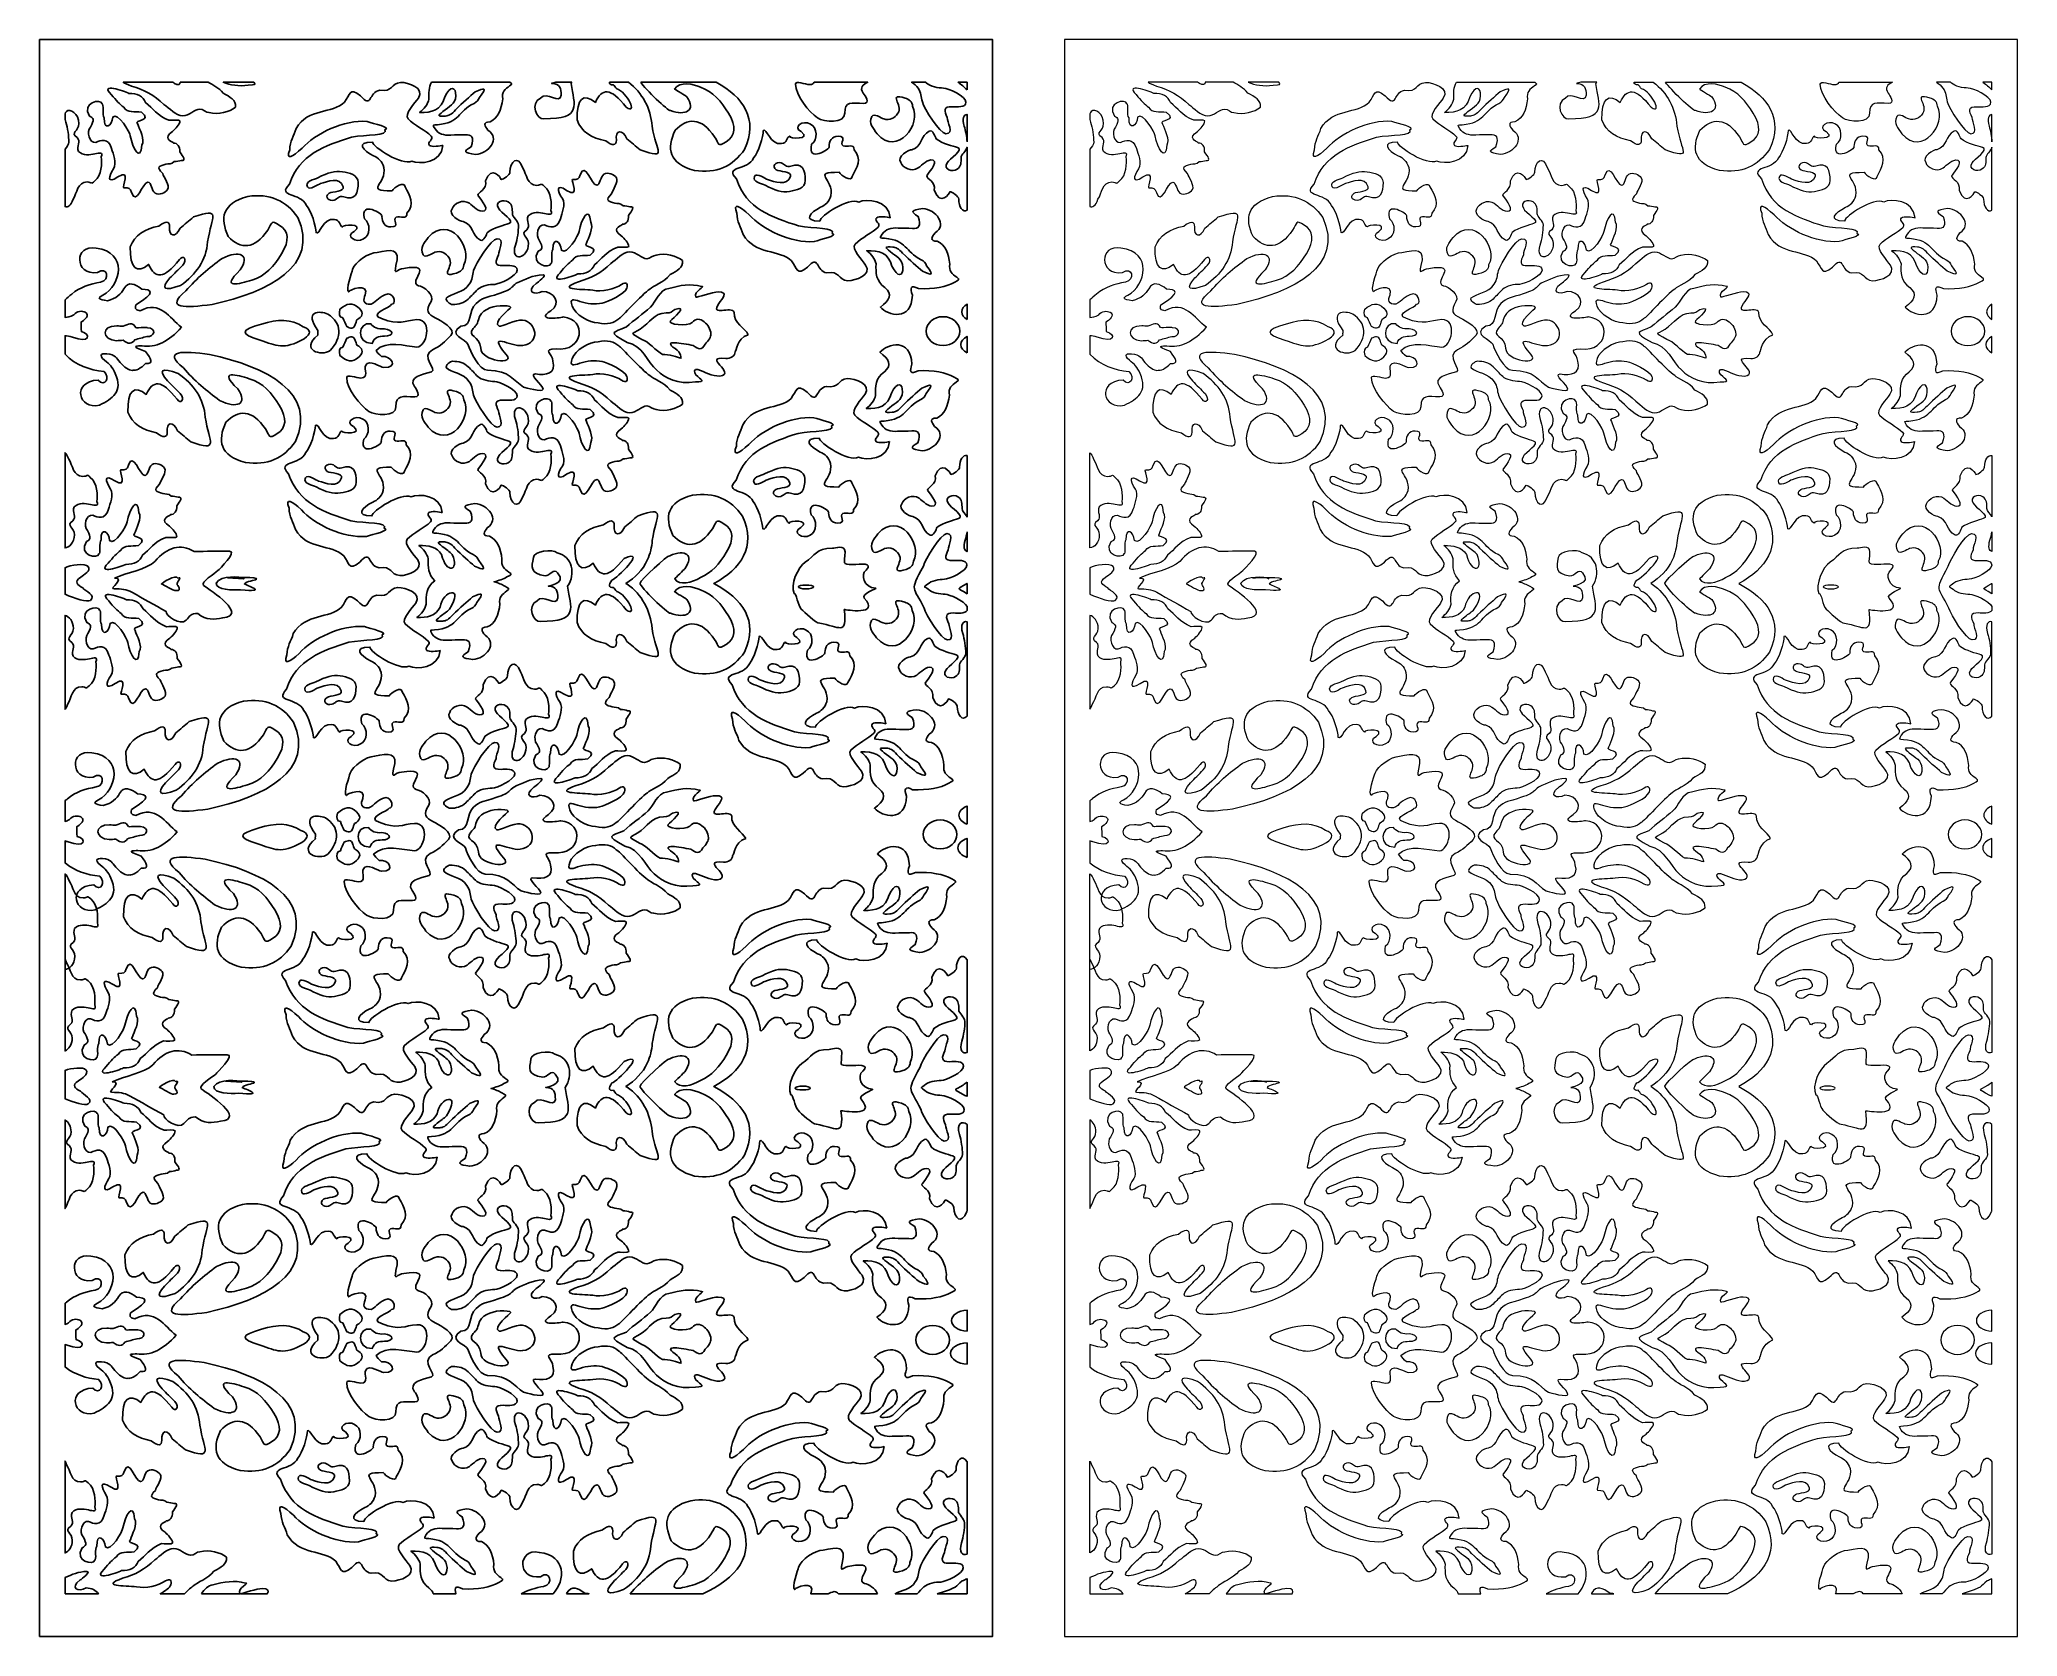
# Model space of a CAD drawing. Header units: centimetres. Extents: x 11.1 to 45, y -13.4 to 13.9.
import ezdxf

# ---------------------------------------------------------------- set-up
doc = ezdxf.new("R2010")
doc.units = ezdxf.units.CM
doc.header["$MEASUREMENT"] = 0
doc.layers.add('layer 1', color=7, linetype='Continuous')

msp = doc.modelspace()

# ---------------------------------------------------------------- linework, layer by layer
at = {"layer": 'layer 1', "color": 177}
for points, knots in [([(11.13376, 13.34877), (11.13376, 13.34877), (11.13376, 13.9212), (11.13376, 13.9212), (11.13376, 13.9212), (11.13376, 13.9212), (27.43513, 13.9212), (27.43513, 13.9212), (27.43513, 13.9212), (27.43513, 13.9212), (27.43513, -13.3973), (27.43513, -13.3973), (27.43513, -13.3973), (27.43513, -13.3973), (11.13376, -13.3973), (11.13376, -13.3973), (11.13376, -13.3973), (11.13376, -13.3973), (11.13376, 13.34877), (11.13376, 13.34877)], [0, 0, 0, 0, 0.16666667, 0.16666667, 0.16666667, 0.16666667, 0.33333333, 0.33333333, 0.33333333, 0.33333333, 0.5, 0.5, 0.5, 0.5, 0.66666667, 0.66666667, 0.66666667, 0.66666667, 1, 1, 1, 1]), ([(21.4173, 13.19051), (21.49186, 13.07493), (21.88108, 12.69596), (21.92558, 12.70743), (21.92558, 12.70743), (22.18358, 12.61015), (22.372, 12.70469), (22.20709, 12.94022), (22.20709, 12.94022), (22.18477, 12.96151), (22.01426, 13.05666), (21.99723, 13.07461), (21.99723, 13.07461), (22.07838, 13.21357), (22.32865, 13.16045), (22.43774, 13.10443), (22.43774, 13.10443), (22.65008, 13.02995), (22.79453, 12.86196), (22.91623, 12.66261), (22.91623, 12.66261), (23.05509, 12.43353), (23.04142, 12.27486), (22.87617, 12.17071), (22.87617, 12.17071), (22.72735, 12.07694), (22.75888, 12.13641), (22.67912, 12.25658), (22.67912, 12.25658), (22.4539, 12.5959), (22.21412, 12.58777), (22.00332, 12.36868), (22.00332, 12.36868), (21.85788, 12.05434), (21.8959, 11.80123), (22.33751, 11.68285), (22.33751, 11.68285), (22.71108, 11.62571), (22.99365, 11.75092), (23.19336, 12.04211), (23.19336, 12.04211), (23.43089, 12.56314), (23.17557, 12.93486), (22.7098, 13.19051), (22.7098, 13.19051), (22.7098, 13.19051), (21.4173, 13.19051), (21.4173, 13.19051)], [0, 0, 0, 0, 0.07692308, 0.07692308, 0.07692308, 0.07692308, 0.15384615, 0.15384615, 0.15384615, 0.15384615, 0.23076923, 0.23076923, 0.23076923, 0.23076923, 0.30769231, 0.30769231, 0.30769231, 0.30769231, 0.38461538, 0.38461538, 0.38461538, 0.38461538, 0.46153846, 0.46153846, 0.46153846, 0.46153846, 0.53846154, 0.53846154, 0.53846154, 0.53846154, 0.61538462, 0.61538462, 0.61538462, 0.61538462, 0.69230769, 0.69230769, 0.69230769, 0.69230769, 0.76923077, 0.76923077, 0.76923077, 0.76923077, 0.84615385, 0.84615385, 0.84615385, 0.84615385, 1, 1, 1, 1]), ([(24.38243, 13.19051), (24.37344, 13.16686), (24.35209, 13.15118), (24.30596, 13.15118), (24.30596, 13.15118), (24.23174, 13.15118), (24.06309, 13.22499), (24.06309, 13.15788), (24.06309, 13.15788), (24.06309, 12.96999), (24.29921, 12.67471), (24.44088, 12.58076), (24.44088, 12.58076), (24.55556, 12.50694), (24.90638, 12.4801), (24.90638, 12.66129), (24.90638, 12.66129), (24.90638, 12.87604), (25.02106, 12.82906), (25.2302, 12.82906), (25.2302, 12.82906), (25.34489, 12.82906), (25.25718, 12.95656), (25.22345, 13.00354), (25.22345, 13.00354), (25.15837, 13.09875), (25.21279, 13.1529), (25.29916, 13.19051), (25.29916, 13.19051), (25.29916, 13.19051), (24.38243, 13.19051), (24.38243, 13.19051)], [0, 0, 0, 0, 0.11111111, 0.11111111, 0.11111111, 0.11111111, 0.22222222, 0.22222222, 0.22222222, 0.22222222, 0.33333333, 0.33333333, 0.33333333, 0.33333333, 0.44444444, 0.44444444, 0.44444444, 0.44444444, 0.55555556, 0.55555556, 0.55555556, 0.55555556, 0.66666667, 0.66666667, 0.66666667, 0.66666667, 0.77777778, 0.77777778, 0.77777778, 0.77777778, 1, 1, 1, 1]), ([(13.40718, 12.34672), (13.23833, 12.24273), (13.37561, 12.18107), (13.41906, 12.16148), (13.41906, 12.16148), (13.42096, 12.15767), (13.42069, 12.14974), (13.42521, 12.14983), (13.42521, 12.14983), (13.49297, 12.15119), (13.53693, 12.09589), (13.53255, 11.99825), (13.53255, 11.99825), (13.59568, 11.91434), (13.64193, 11.8442), (13.55774, 11.85404), (13.55774, 11.85404), (13.5241, 11.84293), (13.48204, 11.83694), (13.4382, 11.83247), (13.4382, 11.83247), (13.39163, 11.7832), (13.34009, 11.80306), (13.29515, 11.79008), (13.29515, 11.79008), (13.18872, 11.7594), (13.11933, 11.74442), (13.24076, 11.6294), (13.24076, 11.6294), (13.25661, 11.57026), (13.36756, 11.42049), (13.32396, 11.3535), (13.32396, 11.3535), (13.28831, 11.30226), (13.17737, 11.25102), (13.11001, 11.29437), (13.11001, 11.29437), (13.05057, 11.33379), (13.04661, 11.47962), (12.98718, 11.47962), (12.98718, 11.47962), (12.89605, 11.47962), (12.78908, 11.05789), (12.70587, 11.3062), (12.70587, 11.3062), (12.68209, 11.38109), (12.66624, 11.38503), (12.57511, 11.38503), (12.57511, 11.38503), (12.53549, 11.38503), (12.71379, 11.72792), (12.4721, 11.57026), (12.4721, 11.57026), (12.28587, 11.4481), (12.30965, 11.57422), (12.40078, 11.71216), (12.40078, 11.71216), (12.46021, 11.80281), (12.39285, 11.97229), (12.36512, 12.05506), (12.36512, 12.05506), (12.30833, 12.25344), (12.18153, 12.19826), (12.09569, 12.16148), (12.09569, 12.16148), (11.97946, 12.14046), (11.93589, 12.3533), (12.00456, 12.42161), (12.00456, 12.42161), (12.07699, 12.55116), (12.05555, 12.57788), (11.98871, 12.6108), (11.98871, 12.6108), (11.83961, 12.84855), (12.18947, 12.91702), (12.20267, 12.82362), (12.20267, 12.82362), (12.23833, 12.82362), (12.19871, 12.6226), (12.23833, 12.58319), (12.23833, 12.58319), (12.23326, 12.34367), (12.37797, 12.44746), (12.38493, 12.59502), (12.38493, 12.59502), (12.47473, 12.68988), (12.68017, 12.33199), (12.68606, 12.27184), (12.68606, 12.27184), (12.72132, 12.05869), (12.86662, 11.8159), (12.88416, 12.11417), (12.88416, 12.11417), (12.9436, 12.20483), (12.84058, 12.39006), (12.81285, 12.47285), (12.81285, 12.47285), (12.72669, 12.55755), (13.08131, 12.5181), (12.87623, 12.67778), (12.87623, 12.67778), (12.75878, 12.70101), (12.63641, 12.6583), (12.57289, 12.76631), (12.57289, 12.76631), (12.51069, 12.81113), (12.44379, 12.87694), (12.36115, 12.98128), (12.36115, 12.98128), (12.14954, 13.18724), (12.57878, 13.04272), (12.66228, 13.00098), (12.66228, 13.00098), (12.80249, 13.00515), (12.90808, 12.94988), (12.94756, 12.84334), (12.94756, 12.84334), (13.07435, 12.74939), (13.14567, 12.6167), (13.34774, 12.53984), (13.34774, 12.53984), (13.37944, 12.53984), (13.53397, 12.5556), (13.53397, 12.52803), (13.53397, 12.52803), (13.53397, 12.4689), (13.45868, 12.39402), (13.40718, 12.34672)], [0, 0, 0, 0, 0.03030303, 0.03030303, 0.03030303, 0.03030303, 0.06060606, 0.06060606, 0.06060606, 0.06060606, 0.09090909, 0.09090909, 0.09090909, 0.09090909, 0.12121212, 0.12121212, 0.12121212, 0.12121212, 0.15151515, 0.15151515, 0.15151515, 0.15151515, 0.18181818, 0.18181818, 0.18181818, 0.18181818, 0.21212121, 0.21212121, 0.21212121, 0.21212121, 0.24242424, 0.24242424, 0.24242424, 0.24242424, 0.27272727, 0.27272727, 0.27272727, 0.27272727, 0.3030303, 0.3030303, 0.3030303, 0.3030303, 0.33333333, 0.33333333, 0.33333333, 0.33333333, 0.36363636, 0.36363636, 0.36363636, 0.36363636, 0.39393939, 0.39393939, 0.39393939, 0.39393939, 0.42424242, 0.42424242, 0.42424242, 0.42424242, 0.45454545, 0.45454545, 0.45454545, 0.45454545, 0.48484848, 0.48484848, 0.48484848, 0.48484848, 0.51515152, 0.51515152, 0.51515152, 0.51515152, 0.54545455, 0.54545455, 0.54545455, 0.54545455, 0.57575758, 0.57575758, 0.57575758, 0.57575758, 0.60606061, 0.60606061, 0.60606061, 0.60606061, 0.63636364, 0.63636364, 0.63636364, 0.63636364, 0.66666667, 0.66666667, 0.66666667, 0.66666667, 0.6969697, 0.6969697, 0.6969697, 0.6969697, 0.72727273, 0.72727273, 0.72727273, 0.72727273, 0.75757576, 0.75757576, 0.75757576, 0.75757576, 0.78787879, 0.78787879, 0.78787879, 0.78787879, 0.81818182, 0.81818182, 0.81818182, 0.81818182, 0.84848485, 0.84848485, 0.84848485, 0.84848485, 0.87878788, 0.87878788, 0.87878788, 0.87878788, 0.90909091, 0.90909091, 0.90909091, 0.90909091, 0.93939394, 0.93939394, 0.93939394, 0.93939394, 1, 1, 1, 1]), ([(14.48603, 12.76241), (14.38693, 12.68626), (14.19142, 12.62688), (14.03304, 12.67152), (14.03304, 12.67152), (13.97594, 12.67152), (13.93407, 12.73212), (13.87317, 12.73212), (13.87317, 12.73212), (13.78562, 12.73212), (13.69426, 12.61474), (13.58386, 12.61474), (13.58386, 12.61474), (13.46205, 12.61474), (13.35166, 12.75105), (13.2603, 12.81163), (13.2603, 12.81163), (13.09291, 12.97398), (12.92538, 13.06167), (12.70834, 13.12592), (12.70834, 13.12592), (12.63243, 13.15267), (12.58686, 13.17375), (12.56409, 13.19051), (12.56409, 13.19051), (12.56409, 13.19051), (13.41175, 13.19051), (13.41175, 13.19051), (13.41175, 13.19051), (13.42284, 13.1843), (13.43329, 13.17791), (13.44303, 13.17135), (13.44303, 13.17135), (13.5035, 13.13125), (13.53783, 13.14966), (13.54107, 13.19051), (13.54107, 13.19051), (13.54107, 13.19051), (14.01724, 13.19051), (14.01724, 13.19051), (14.01724, 13.19051), (14.09659, 13.14691), (14.20346, 13.09223), (14.27286, 13.00474), (14.27286, 13.00474), (14.39219, 12.93598), (14.49754, 12.89306), (14.48603, 12.76241)], [0, 0, 0, 0, 0.07692308, 0.07692308, 0.07692308, 0.07692308, 0.15384615, 0.15384615, 0.15384615, 0.15384615, 0.23076923, 0.23076923, 0.23076923, 0.23076923, 0.30769231, 0.30769231, 0.30769231, 0.30769231, 0.38461538, 0.38461538, 0.38461538, 0.38461538, 0.46153846, 0.46153846, 0.46153846, 0.46153846, 0.53846154, 0.53846154, 0.53846154, 0.53846154, 0.61538462, 0.61538462, 0.61538462, 0.61538462, 0.69230769, 0.69230769, 0.69230769, 0.69230769, 0.76923077, 0.76923077, 0.76923077, 0.76923077, 0.84615385, 0.84615385, 0.84615385, 0.84615385, 1, 1, 1, 1]), ([(14.79895, 13.19051), (14.83289, 13.15809), (14.82767, 13.14258), (14.70442, 13.14258), (14.70442, 13.14258), (14.5368, 13.11732), (14.39494, 13.13972), (14.2758, 13.19051), (14.2758, 13.19051), (14.2758, 13.19051), (14.79895, 13.19051), (14.79895, 13.19051)], [0, 0, 0, 0, 0.25, 0.25, 0.25, 0.25, 0.5, 0.5, 0.5, 0.5, 1, 1, 1, 1]), ([(18.03448, 12.11124), (17.98994, 12.09848), (17.83723, 12.07938), (17.80541, 12.11124), (17.80541, 12.11124), (17.74815, 12.1686), (17.88813, 12.21322), (17.83086, 12.27058), (17.83086, 12.27058), (17.73542, 12.36618), (17.54453, 12.45541), (17.43636, 12.56376), (17.43636, 12.56376), (17.36, 12.64025), (17.56362, 12.8442), (17.61452, 12.92068), (17.61452, 12.92068), (17.72906, 13.09277), (17.44272, 13.18838), (17.3091, 13.18838), (17.3091, 13.18838), (17.13998, 13.17477), (17.17717, 13.01374), (16.95277, 13.05453), (16.95277, 13.05453), (16.7555, 13.02446), (16.82552, 12.72657), (16.6219, 12.95892), (16.6219, 12.95892), (16.43016, 13.11614), (16.44558, 12.97522), (16.34829, 12.85057), (16.34829, 12.85057), (16.14467, 12.64662), (15.72471, 12.75497), (15.5211, 12.39805), (15.5211, 12.39805), (15.48292, 12.27058), (15.41293, 12.18134), (15.41293, 12.03475), (15.41293, 12.03475), (15.34028, 11.84247), (15.45996, 11.91125), (15.62425, 12.06102), (15.62425, 12.06102), (15.84603, 12.31501), (16.34856, 12.55191), (16.73643, 12.51915), (16.73643, 12.51915), (16.85096, 12.4809), (17.15639, 12.41717), (17.04185, 12.37892), (17.04185, 12.37892), (17.10564, 12.27517), (16.72596, 12.29855), (16.46918, 12.25146), (16.46918, 12.25146), (16.01741, 12.10487), (15.57201, 11.95826), (15.40656, 11.44838), (15.40656, 11.44838), (15.18456, 11.21631), (15.60119, 11.31144), (15.69926, 11.08509), (15.69926, 11.08509), (15.77939, 10.99747), (15.86533, 10.72024), (15.8647, 10.61981), (15.8647, 10.61981), (15.9175, 10.56102), (15.98518, 10.87668), (16.17649, 10.84289), (16.17649, 10.84289), (16.27193, 10.84289), (16.26557, 10.72816), (16.31647, 10.71543), (16.31647, 10.71543), (16.29845, 10.76057), (16.70143, 10.78076), (16.51373, 10.63894), (16.51373, 10.63894), (16.35465, 10.56245), (16.54554, 10.4286), (16.6728, 10.51146), (16.6728, 10.51146), (16.79338, 10.56245), (16.80066, 10.77916), (16.69189, 10.85565), (16.69189, 10.85565), (16.60631, 11.18419), (17.02666, 10.92965), (16.99095, 10.89388), (16.99095, 10.89388), (16.99095, 10.80465), (17.03549, 10.71543), (17.14366, 10.71543), (17.14366, 10.71543), (17.31546, 10.71543), (17.15639, 10.84289), (17.23274, 10.88112), (17.23274, 10.88112), (17.30274, 10.91301), (17.42363, 10.83015), (17.41727, 10.95124), (17.41727, 10.95124), (17.56139, 11.10209), (17.46638, 11.25293), (17.38546, 11.40376), (17.38546, 11.40376), (17.37655, 11.50447), (17.19288, 11.39016), (17.16275, 11.33366), (17.16275, 11.33366), (16.67222, 11.33366), (17.08035, 11.44201), (17.02276, 11.73519), (17.02276, 11.73519), (16.99095, 11.84354), (16.92732, 11.89453), (16.8446, 11.93277), (16.8446, 11.93277), (16.66643, 12.02201), (16.53282, 12.1686), (16.83187, 12.1686), (16.83187, 12.1686), (16.82811, 12.08564), (17.33394, 11.75417), (17.49999, 11.84354), (17.49999, 11.84354), (17.62835, 11.78205), (18.0113, 11.80352), (18.03448, 12.11124)], [0, 0, 0, 0, 0.02941176, 0.02941176, 0.02941176, 0.02941176, 0.05882353, 0.05882353, 0.05882353, 0.05882353, 0.08823529, 0.08823529, 0.08823529, 0.08823529, 0.11764706, 0.11764706, 0.11764706, 0.11764706, 0.14705882, 0.14705882, 0.14705882, 0.14705882, 0.17647059, 0.17647059, 0.17647059, 0.17647059, 0.20588235, 0.20588235, 0.20588235, 0.20588235, 0.23529412, 0.23529412, 0.23529412, 0.23529412, 0.26470588, 0.26470588, 0.26470588, 0.26470588, 0.29411765, 0.29411765, 0.29411765, 0.29411765, 0.32352941, 0.32352941, 0.32352941, 0.32352941, 0.35294118, 0.35294118, 0.35294118, 0.35294118, 0.38235294, 0.38235294, 0.38235294, 0.38235294, 0.41176471, 0.41176471, 0.41176471, 0.41176471, 0.44117647, 0.44117647, 0.44117647, 0.44117647, 0.47058824, 0.47058824, 0.47058824, 0.47058824, 0.5, 0.5, 0.5, 0.5, 0.52941176, 0.52941176, 0.52941176, 0.52941176, 0.55882353, 0.55882353, 0.55882353, 0.55882353, 0.58823529, 0.58823529, 0.58823529, 0.58823529, 0.61764706, 0.61764706, 0.61764706, 0.61764706, 0.64705882, 0.64705882, 0.64705882, 0.64705882, 0.67647059, 0.67647059, 0.67647059, 0.67647059, 0.70588235, 0.70588235, 0.70588235, 0.70588235, 0.73529412, 0.73529412, 0.73529412, 0.73529412, 0.76470588, 0.76470588, 0.76470588, 0.76470588, 0.79411765, 0.79411765, 0.79411765, 0.79411765, 0.82352941, 0.82352941, 0.82352941, 0.82352941, 0.85294118, 0.85294118, 0.85294118, 0.85294118, 0.88235294, 0.88235294, 0.88235294, 0.88235294, 0.91176471, 0.91176471, 0.91176471, 0.91176471, 0.94117647, 0.94117647, 0.94117647, 0.94117647, 1, 1, 1, 1]), ([(17.83886, 13.19051), (17.79042, 13.10327), (17.7881, 13.00388), (17.79495, 12.90209), (17.79495, 12.90209), (17.77283, 12.81072), (17.7157, 12.73686), (17.63459, 12.67501), (17.63459, 12.67501), (17.84019, 12.6675), (18.00796, 12.71178), (18.0659, 12.94087), (18.0659, 12.94087), (18.15922, 13.14027), (18.26041, 13.11622), (18.25321, 12.95856), (18.25321, 12.95856), (18.24669, 12.81516), (18.13914, 12.77678), (18.03463, 12.69059), (18.03463, 12.69059), (17.94104, 12.61337), (17.93791, 12.60395), (18.079, 12.6127), (18.079, 12.6127), (18.12826, 12.61576), (18.18244, 12.63872), (18.24838, 12.71931), (18.24838, 12.71931), (18.37447, 12.84001), (18.49504, 12.94883), (18.5873, 13.02577), (18.5873, 13.02577), (18.74422, 13.10152), (18.79399, 13.10263), (18.65897, 12.93264), (18.65897, 12.93264), (18.64327, 12.88417), (18.61029, 12.85119), (18.56547, 12.82942), (18.56547, 12.82942), (18.28191, 12.69167), (18.33015, 12.49613), (17.93924, 12.46306), (17.93924, 12.46306), (17.86484, 12.45676), (17.84644, 12.47151), (17.89833, 12.39209), (17.89833, 12.39209), (17.95316, 12.30814), (18.04765, 12.27812), (18.17096, 12.28728), (18.17096, 12.28728), (18.25207, 12.28914), (18.33317, 12.29098), (18.41427, 12.29283), (18.41427, 12.29283), (18.52141, 12.30196), (18.57572, 12.25577), (18.5138, 12.08787), (18.5138, 12.08787), (18.37061, 12.00373), (18.39643, 11.98399), (18.59122, 11.95368), (18.59122, 11.95368), (18.81941, 11.97246), (19.02088, 12.23096), (18.804, 12.37037), (18.804, 12.37037), (18.74276, 12.44444), (18.70851, 12.50985), (18.84006, 12.51438), (18.84006, 12.51438), (18.9762, 12.57254), (19.03484, 12.71867), (19.05571, 12.90764), (19.05571, 12.90764), (19.03053, 13.02011), (19.09908, 13.07622), (19.17439, 13.12826), (19.17439, 13.12826), (19.22255, 13.16156), (19.21402, 13.17123), (19.1786, 13.19051), (19.1786, 13.19051), (19.1786, 13.19051), (17.83886, 13.19051), (17.83886, 13.19051)], [0, 0, 0, 0, 0.04347826, 0.04347826, 0.04347826, 0.04347826, 0.08695652, 0.08695652, 0.08695652, 0.08695652, 0.13043478, 0.13043478, 0.13043478, 0.13043478, 0.17391304, 0.17391304, 0.17391304, 0.17391304, 0.2173913, 0.2173913, 0.2173913, 0.2173913, 0.26086957, 0.26086957, 0.26086957, 0.26086957, 0.30434783, 0.30434783, 0.30434783, 0.30434783, 0.34782609, 0.34782609, 0.34782609, 0.34782609, 0.39130435, 0.39130435, 0.39130435, 0.39130435, 0.43478261, 0.43478261, 0.43478261, 0.43478261, 0.47826087, 0.47826087, 0.47826087, 0.47826087, 0.52173913, 0.52173913, 0.52173913, 0.52173913, 0.56521739, 0.56521739, 0.56521739, 0.56521739, 0.60869565, 0.60869565, 0.60869565, 0.60869565, 0.65217391, 0.65217391, 0.65217391, 0.65217391, 0.69565217, 0.69565217, 0.69565217, 0.69565217, 0.73913043, 0.73913043, 0.73913043, 0.73913043, 0.7826087, 0.7826087, 0.7826087, 0.7826087, 0.82608696, 0.82608696, 0.82608696, 0.82608696, 0.86956522, 0.86956522, 0.86956522, 0.86956522, 0.91304348, 0.91304348, 0.91304348, 0.91304348, 1, 1, 1, 1]), ([(20.24019, 13.19051), (20.2356, 13.18255), (20.2308, 13.17468), (20.22569, 13.16691), (20.22569, 13.16691), (20.27895, 12.79748), (20.42724, 12.56532), (19.75997, 12.56549), (19.75997, 12.56549), (19.64074, 12.53694), (19.51458, 12.83328), (19.70383, 12.91895), (19.70383, 12.91895), (19.80321, 13.04553), (20.03624, 12.80319), (20.05669, 12.96715), (20.05669, 12.96715), (20.05669, 13.08763), (20.03263, 13.16797), (19.90432, 13.16797), (19.90432, 13.16797), (19.87048, 13.16797), (19.91258, 13.17321), (19.96648, 13.19051), (19.96648, 13.19051), (19.96648, 13.19051), (20.24019, 13.19051), (20.24019, 13.19051)], [0, 0, 0, 0, 0.125, 0.125, 0.125, 0.125, 0.25, 0.25, 0.25, 0.25, 0.375, 0.375, 0.375, 0.375, 0.5, 0.5, 0.5, 0.5, 0.625, 0.625, 0.625, 0.625, 0.75, 0.75, 0.75, 0.75, 1, 1, 1, 1]), ([(20.87997, 13.19051), (20.87491, 13.1584), (20.89812, 13.14455), (20.94964, 13.14898), (20.94964, 13.14898), (20.96402, 13.12807), (20.98296, 13.10416), (21.00654, 13.07729), (21.00654, 13.07729), (21.18042, 13.02979), (21.37521, 12.62168), (21.17042, 12.76315), (21.17042, 12.76315), (20.89615, 13.10857), (20.755, 13.09012), (20.64066, 12.84572), (20.64066, 12.84572), (20.44288, 13.01121), (20.31539, 12.91856), (20.32841, 12.54521), (20.32841, 12.54521), (20.39992, 12.34272), (20.57852, 12.23818), (20.81723, 12.18861), (20.81723, 12.18861), (20.93662, 12.09771), (20.99783, 12.10149), (21.00089, 12.19991), (21.00089, 12.19991), (20.97948, 12.3701), (21.10283, 12.39932), (21.1789, 12.22539), (21.1789, 12.22539), (21.25614, 12.16124), (21.3297, 12.09708), (21.40693, 12.03292), (21.40693, 12.03292), (21.89801, 11.87009), (21.67739, 11.99247), (21.60973, 12.44202), (21.60973, 12.44202), (21.58903, 12.74288), (21.44337, 13.01399), (21.2068, 13.19051), (21.2068, 13.19051), (21.2068, 13.19051), (20.87997, 13.19051), (20.87997, 13.19051)], [0, 0, 0, 0, 0.07692308, 0.07692308, 0.07692308, 0.07692308, 0.15384615, 0.15384615, 0.15384615, 0.15384615, 0.23076923, 0.23076923, 0.23076923, 0.23076923, 0.30769231, 0.30769231, 0.30769231, 0.30769231, 0.38461538, 0.38461538, 0.38461538, 0.38461538, 0.46153846, 0.46153846, 0.46153846, 0.46153846, 0.53846154, 0.53846154, 0.53846154, 0.53846154, 0.61538462, 0.61538462, 0.61538462, 0.61538462, 0.69230769, 0.69230769, 0.69230769, 0.69230769, 0.76923077, 0.76923077, 0.76923077, 0.76923077, 0.84615385, 0.84615385, 0.84615385, 0.84615385, 1, 1, 1, 1]), ([(25.93956, 12.91951), (26.00784, 12.89841), (26.06586, 12.8591), (26.06586, 12.77889), (26.06586, 12.77889), (26.23099, 12.48398), (25.80994, 11.90799), (25.45903, 12.30791), (25.45903, 12.30791), (25.38901, 12.41073), (25.30899, 12.48038), (25.37234, 12.60642), (25.37234, 12.60642), (25.40234, 12.66943), (25.53238, 12.57657), (25.57239, 12.56329), (25.57239, 12.56329), (25.67575, 12.53014), (25.76245, 12.57657), (25.81579, 12.65948), (25.81579, 12.65948), (25.9124, 12.80364), (25.62445, 13.01687), (25.93956, 12.91951)], [0, 0, 0, 0, 0.14285714, 0.14285714, 0.14285714, 0.14285714, 0.28571429, 0.28571429, 0.28571429, 0.28571429, 0.42857143, 0.42857143, 0.42857143, 0.42857143, 0.57142857, 0.57142857, 0.57142857, 0.57142857, 0.71428571, 0.71428571, 0.71428571, 0.71428571, 1, 1, 1, 1]), ([(26.97972, 12.84933), (26.97972, 12.74974), (26.81703, 12.77152), (26.74507, 12.77152), (26.74507, 12.77152), (26.58443, 12.78195), (26.60739, 12.69063), (26.6606, 12.58791), (26.6606, 12.58791), (26.65434, 12.51322), (26.78574, 12.31091), (26.63557, 12.31091), (26.63557, 12.31091), (26.53253, 12.31091), (26.26268, 12.74731), (26.2351, 12.85556), (26.2351, 12.85556), (26.20695, 12.94269), (26.21946, 13.00805), (26.16002, 13.08897), (26.16002, 13.08897), (26.13184, 13.1339), (26.09296, 13.16572), (26.05005, 13.19051), (26.05005, 13.19051), (26.05005, 13.19051), (26.29285, 13.19051), (26.29285, 13.19051), (26.29285, 13.19051), (26.29759, 13.18572), (26.30232, 13.1809), (26.30706, 13.17611), (26.30706, 13.17611), (26.36651, 13.11697), (26.5073, 13.09207), (26.5949, 13.09207), (26.5949, 13.09207), (26.67351, 13.09207), (26.97972, 12.9514), (26.97972, 12.84933)], [0, 0, 0, 0, 0.09090909, 0.09090909, 0.09090909, 0.09090909, 0.18181818, 0.18181818, 0.18181818, 0.18181818, 0.27272727, 0.27272727, 0.27272727, 0.27272727, 0.36363636, 0.36363636, 0.36363636, 0.36363636, 0.45454545, 0.45454545, 0.45454545, 0.45454545, 0.54545455, 0.54545455, 0.54545455, 0.54545455, 0.63636364, 0.63636364, 0.63636364, 0.63636364, 0.72727273, 0.72727273, 0.72727273, 0.72727273, 0.81818182, 0.81818182, 0.81818182, 0.81818182, 1, 1, 1, 1]), ([(26.99911, 13.06203), (26.94882, 13.10559), (26.90361, 13.15172), (26.84448, 13.19051), (26.84448, 13.19051), (26.84448, 13.19051), (26.99911, 13.19051), (26.99911, 13.19051), (26.99911, 13.19051), (26.99911, 13.19051), (26.99911, 13.06203), (26.99911, 13.06203)], [0, 0, 0, 0, 0.25, 0.25, 0.25, 0.25, 0.5, 0.5, 0.5, 0.5, 1, 1, 1, 1]), ([(11.8009, 12.00613), (11.95788, 11.84715), (12.25511, 12.08499), (12.19035, 11.9133), (12.19035, 11.9133), (12.20211, 11.81055), (12.19979, 11.59796), (12.07676, 11.5017), (12.07676, 11.5017), (12.00779, 11.43311), (12.03619, 11.48556), (11.94694, 11.48556), (11.94694, 11.48556), (11.78062, 11.48556), (11.77657, 11.29187), (11.70761, 11.19098), (11.70761, 11.19098), (11.66617, 11.07297), (11.61324, 11.0426), (11.56977, 11.0636), (11.56977, 11.0636), (11.56977, 11.0636), (11.56977, 12.04662), (11.56977, 12.04662), (11.56977, 12.04662), (11.59948, 12.08494), (11.63458, 12.12624), (11.63458, 12.1635), (11.63458, 12.1635), (11.63458, 12.26842), (11.6143, 12.40965), (11.58184, 12.50651), (11.58184, 12.50651), (11.57653, 12.52413), (11.57256, 12.54048), (11.56977, 12.55562), (11.56977, 12.55562), (11.56977, 12.55562), (11.56977, 12.6492), (11.56977, 12.6492), (11.56977, 12.6492), (11.57451, 12.6665), (11.58231, 12.67977), (11.59226, 12.68924), (11.59226, 12.68924), (11.65541, 12.74926), (11.80496, 12.6571), (11.80496, 12.48228), (11.80496, 12.48228), (11.80496, 12.35315), (11.6508, 12.32895), (11.77657, 12.24421), (11.77657, 12.24421), (11.8495, 12.17556), (11.75885, 12.10156), (11.8009, 12.00613)], [0, 0, 0, 0, 0.06666667, 0.06666667, 0.06666667, 0.06666667, 0.13333333, 0.13333333, 0.13333333, 0.13333333, 0.2, 0.2, 0.2, 0.2, 0.26666667, 0.26666667, 0.26666667, 0.26666667, 0.33333333, 0.33333333, 0.33333333, 0.33333333, 0.4, 0.4, 0.4, 0.4, 0.46666667, 0.46666667, 0.46666667, 0.46666667, 0.53333333, 0.53333333, 0.53333333, 0.53333333, 0.6, 0.6, 0.6, 0.6, 0.66666667, 0.66666667, 0.66666667, 0.66666667, 0.73333333, 0.73333333, 0.73333333, 0.73333333, 0.8, 0.8, 0.8, 0.8, 0.86666667, 0.86666667, 0.86666667, 0.86666667, 1, 1, 1, 1]), ([(25.68292, 10.87312), (25.63839, 10.88587), (25.48567, 10.90499), (25.45386, 10.87312), (25.45386, 10.87312), (25.39659, 10.81576), (25.53658, 10.77114), (25.47931, 10.71378), (25.47931, 10.71378), (25.38386, 10.61818), (25.19297, 10.52894), (25.08481, 10.42058), (25.08481, 10.42058), (25.00845, 10.34412), (25.21206, 10.14015), (25.26297, 10.06367), (25.26297, 10.06367), (25.3775, 9.89158), (25.09117, 9.79598), (24.95754, 9.79598), (24.95754, 9.79598), (24.78842, 9.80958), (24.82562, 9.97062), (24.60122, 9.92983), (24.60122, 9.92983), (24.40394, 9.95991), (24.47397, 10.25779), (24.27034, 10.02542), (24.27034, 10.02542), (24.0786, 9.86823), (24.09402, 10.00914), (23.99673, 10.13378), (23.99673, 10.13378), (23.79311, 10.33773), (23.37316, 10.22938), (23.16955, 10.5863), (23.16955, 10.5863), (23.13136, 10.71378), (23.06137, 10.80301), (23.06137, 10.9496), (23.06137, 10.9496), (22.98873, 11.1419), (23.1084, 11.07312), (23.2727, 10.92335), (23.2727, 10.92335), (23.49448, 10.66934), (23.99701, 10.43245), (24.38487, 10.46521), (24.38487, 10.46521), (24.49941, 10.50344), (24.80484, 10.56719), (24.6903, 10.60543), (24.6903, 10.60543), (24.75408, 10.7092), (24.3744, 10.68582), (24.11763, 10.73289), (24.11763, 10.73289), (23.66586, 10.87949), (23.22045, 11.02608), (23.05501, 11.53596), (23.05501, 11.53596), (22.83301, 11.76804), (23.24964, 11.67293), (23.34771, 11.89927), (23.34771, 11.89927), (23.42783, 11.98687), (23.51377, 12.26411), (23.51314, 12.36454), (23.51314, 12.36454), (23.56594, 12.42333), (23.63363, 12.10768), (23.82493, 12.14146), (23.82493, 12.14146), (23.92038, 12.14146), (23.91401, 12.2562), (23.96492, 12.26894), (23.96492, 12.26894), (23.94689, 12.22378), (24.34988, 12.2036), (24.16217, 12.34543), (24.16217, 12.34543), (24.0031, 12.4219), (24.19399, 12.55574), (24.32125, 12.47289), (24.32125, 12.47289), (24.44183, 12.4219), (24.4491, 12.20519), (24.34033, 12.12872), (24.34033, 12.12872), (24.25475, 11.80015), (24.67511, 12.0547), (24.63939, 12.09047), (24.63939, 12.09047), (24.63939, 12.17971), (24.68394, 12.26894), (24.79211, 12.26894), (24.79211, 12.26894), (24.96391, 12.26894), (24.80484, 12.14146), (24.88119, 12.10322), (24.88119, 12.10322), (24.95118, 12.07136), (25.07208, 12.15421), (25.06572, 12.03311), (25.06572, 12.03311), (25.20983, 11.88226), (25.11483, 11.73141), (25.0339, 11.58059), (25.0339, 11.58059), (25.02499, 11.47987), (24.84132, 11.59419), (24.8112, 11.6507), (24.8112, 11.6507), (24.32066, 11.65069), (24.72879, 11.54235), (24.67121, 11.24916), (24.67121, 11.24916), (24.63939, 11.14081), (24.57576, 11.08983), (24.49305, 11.05158), (24.49305, 11.05158), (24.31488, 10.96235), (24.18126, 10.81576), (24.48032, 10.81576), (24.48032, 10.81576), (24.47655, 10.89871), (24.98238, 11.23018), (25.14843, 11.14081), (25.14843, 11.14081), (25.2768, 11.2023), (25.65975, 11.18083), (25.68292, 10.87312)], [0, 0, 0, 0, 0.02941176, 0.02941176, 0.02941176, 0.02941176, 0.05882353, 0.05882353, 0.05882353, 0.05882353, 0.08823529, 0.08823529, 0.08823529, 0.08823529, 0.11764706, 0.11764706, 0.11764706, 0.11764706, 0.14705882, 0.14705882, 0.14705882, 0.14705882, 0.17647059, 0.17647059, 0.17647059, 0.17647059, 0.20588235, 0.20588235, 0.20588235, 0.20588235, 0.23529412, 0.23529412, 0.23529412, 0.23529412, 0.26470588, 0.26470588, 0.26470588, 0.26470588, 0.29411765, 0.29411765, 0.29411765, 0.29411765, 0.32352941, 0.32352941, 0.32352941, 0.32352941, 0.35294118, 0.35294118, 0.35294118, 0.35294118, 0.38235294, 0.38235294, 0.38235294, 0.38235294, 0.41176471, 0.41176471, 0.41176471, 0.41176471, 0.44117647, 0.44117647, 0.44117647, 0.44117647, 0.47058824, 0.47058824, 0.47058824, 0.47058824, 0.5, 0.5, 0.5, 0.5, 0.52941176, 0.52941176, 0.52941176, 0.52941176, 0.55882353, 0.55882353, 0.55882353, 0.55882353, 0.58823529, 0.58823529, 0.58823529, 0.58823529, 0.61764706, 0.61764706, 0.61764706, 0.61764706, 0.64705882, 0.64705882, 0.64705882, 0.64705882, 0.67647059, 0.67647059, 0.67647059, 0.67647059, 0.70588235, 0.70588235, 0.70588235, 0.70588235, 0.73529412, 0.73529412, 0.73529412, 0.73529412, 0.76470588, 0.76470588, 0.76470588, 0.76470588, 0.79411765, 0.79411765, 0.79411765, 0.79411765, 0.82352941, 0.82352941, 0.82352941, 0.82352941, 0.85294118, 0.85294118, 0.85294118, 0.85294118, 0.88235294, 0.88235294, 0.88235294, 0.88235294, 0.91176471, 0.91176471, 0.91176471, 0.91176471, 0.94117647, 0.94117647, 0.94117647, 0.94117647, 1, 1, 1, 1]), ([(26.99911, 12.17171), (26.99242, 12.26278), (26.97452, 12.36502), (26.94927, 12.44036), (26.94927, 12.44036), (26.909, 12.57394), (26.9451, 12.63502), (26.99911, 12.64089), (26.99911, 12.64089), (26.99911, 12.64089), (26.99911, 12.17171), (26.99911, 12.17171)], [0, 0, 0, 0, 0.25, 0.25, 0.25, 0.25, 0.5, 0.5, 0.5, 0.5, 1, 1, 1, 1]), ([(26.99911, 11.00325), (26.92741, 10.95517), (26.85597, 11.05938), (26.85597, 11.19344), (26.85597, 11.19344), (26.85597, 11.23783), (26.74238, 11.31854), (26.70587, 11.31854), (26.70587, 11.31854), (26.69736, 11.28768), (26.54437, 11.06097), (26.43813, 11.34275), (26.43813, 11.34275), (26.46681, 11.49544), (26.30306, 11.53899), (26.30832, 11.5889), (26.30832, 11.5889), (26.31237, 11.60504), (26.51115, 11.82699), (26.41784, 11.85524), (26.41784, 11.85524), (26.32049, 11.88752), (26.23124, 11.77049), (26.16227, 11.72612), (26.16227, 11.72612), (26.05275, 11.64643), (25.8932, 11.73048), (25.86614, 11.81893), (25.86614, 11.81893), (25.79276, 11.91316), (26.00021, 12.04592), (26.0568, 12.03683), (26.0568, 12.03683), (26.2353, 12.09333), (26.19879, 12.27894), (26.35294, 12.35562), (26.35294, 12.35562), (26.41379, 12.38386), (26.4503, 12.25473), (26.47058, 12.22245), (26.47058, 12.22245), (26.57932, 12.13768), (26.76376, 12.10138), (26.83568, 12.07315), (26.83568, 12.07315), (26.96137, 12.03822), (26.6896, 11.87949), (26.66125, 11.81086), (26.66125, 11.81086), (26.58418, 11.69787), (26.75049, 11.64943), (26.82757, 11.7019), (26.82757, 11.7019), (26.90059, 11.75032), (26.89654, 11.81893), (26.89654, 11.90366), (26.89654, 11.90366), (26.89654, 11.95093), (26.98216, 12.01784), (26.99911, 12.07785), (26.99911, 12.07785), (26.99911, 12.07785), (26.99911, 11.00325), (26.99911, 11.00325)], [0, 0, 0, 0, 0.05882353, 0.05882353, 0.05882353, 0.05882353, 0.11764706, 0.11764706, 0.11764706, 0.11764706, 0.17647059, 0.17647059, 0.17647059, 0.17647059, 0.23529412, 0.23529412, 0.23529412, 0.23529412, 0.29411765, 0.29411765, 0.29411765, 0.29411765, 0.35294118, 0.35294118, 0.35294118, 0.35294118, 0.41176471, 0.41176471, 0.41176471, 0.41176471, 0.47058824, 0.47058824, 0.47058824, 0.47058824, 0.52941176, 0.52941176, 0.52941176, 0.52941176, 0.58823529, 0.58823529, 0.58823529, 0.58823529, 0.64705882, 0.64705882, 0.64705882, 0.64705882, 0.70588235, 0.70588235, 0.70588235, 0.70588235, 0.76470588, 0.76470588, 0.76470588, 0.76470588, 0.82352941, 0.82352941, 0.82352941, 0.82352941, 0.88235294, 0.88235294, 0.88235294, 0.88235294, 1, 1, 1, 1]), ([(19.49243, 10.90557), (19.64941, 11.06451), (19.94664, 10.82668), (19.88187, 10.99837), (19.88187, 10.99837), (19.89364, 11.10112), (19.89132, 11.31373), (19.76828, 11.40997), (19.76828, 11.40997), (19.69932, 11.47857), (19.72771, 11.42611), (19.63847, 11.42611), (19.63847, 11.42611), (19.47214, 11.42611), (19.46809, 11.61981), (19.39913, 11.7207), (19.39913, 11.7207), (19.31395, 11.96329), (19.18007, 11.83565), (19.18007, 11.6521), (19.18007, 11.6521), (19.18007, 11.60771), (19.06648, 11.527), (19.02997, 11.527), (19.02997, 11.527), (19.02146, 11.55786), (18.86847, 11.78457), (18.76223, 11.50278), (18.76223, 11.50278), (18.79091, 11.3501), (18.62716, 11.30655), (18.63242, 11.25664), (18.63242, 11.25664), (18.63647, 11.24048), (18.83525, 11.01855), (18.74194, 10.9903), (18.74194, 10.9903), (18.64459, 10.95802), (18.55533, 11.07503), (18.48637, 11.11942), (18.48637, 11.11942), (18.37685, 11.19911), (18.21729, 11.11506), (18.19024, 11.02662), (18.19024, 11.02662), (18.11686, 10.93236), (18.32431, 10.79962), (18.3809, 10.80871), (18.3809, 10.80871), (18.5594, 10.75221), (18.52289, 10.56658), (18.67704, 10.48992), (18.67704, 10.48992), (18.73789, 10.46167), (18.7744, 10.59081), (18.79468, 10.62309), (18.79468, 10.62309), (18.90342, 10.70784), (19.08786, 10.74416), (19.15978, 10.7724), (19.15978, 10.7724), (19.28547, 10.80732), (19.0137, 10.96605), (18.98535, 11.03469), (18.98535, 11.03469), (18.90827, 11.14768), (19.07459, 11.19611), (19.15167, 11.14363), (19.15167, 11.14363), (19.22469, 11.09522), (19.22063, 11.02662), (19.22063, 10.94188), (19.22063, 10.94188), (19.22063, 10.88941), (19.32611, 10.81274), (19.32611, 10.74819), (19.32611, 10.74819), (19.32611, 10.64325), (19.30582, 10.50203), (19.27337, 10.40518), (19.27337, 10.40518), (19.18008, 10.0957), (19.49649, 10.17511), (19.49649, 10.42939), (19.49649, 10.42939), (19.49649, 10.55851), (19.34233, 10.58274), (19.46809, 10.66748), (19.46809, 10.66748), (19.54103, 10.73611), (19.45038, 10.81011), (19.49243, 10.90557)], [0, 0, 0, 0, 0.04166667, 0.04166667, 0.04166667, 0.04166667, 0.08333333, 0.08333333, 0.08333333, 0.08333333, 0.125, 0.125, 0.125, 0.125, 0.16666667, 0.16666667, 0.16666667, 0.16666667, 0.20833333, 0.20833333, 0.20833333, 0.20833333, 0.25, 0.25, 0.25, 0.25, 0.29166667, 0.29166667, 0.29166667, 0.29166667, 0.33333333, 0.33333333, 0.33333333, 0.33333333, 0.375, 0.375, 0.375, 0.375, 0.41666667, 0.41666667, 0.41666667, 0.41666667, 0.45833333, 0.45833333, 0.45833333, 0.45833333, 0.5, 0.5, 0.5, 0.5, 0.54166667, 0.54166667, 0.54166667, 0.54166667, 0.58333333, 0.58333333, 0.58333333, 0.58333333, 0.625, 0.625, 0.625, 0.625, 0.66666667, 0.66666667, 0.66666667, 0.66666667, 0.70833333, 0.70833333, 0.70833333, 0.70833333, 0.75, 0.75, 0.75, 0.75, 0.79166667, 0.79166667, 0.79166667, 0.79166667, 0.83333333, 0.83333333, 0.83333333, 0.83333333, 0.875, 0.875, 0.875, 0.875, 0.91666667, 0.91666667, 0.91666667, 0.91666667, 1, 1, 1, 1]), ([(21.08374, 10.56496), (20.91489, 10.66894), (21.05217, 10.73062), (21.09562, 10.75021), (21.09562, 10.75021), (21.09752, 10.754), (21.09725, 10.76193), (21.10177, 10.76184), (21.10177, 10.76184), (21.16953, 10.7605), (21.21349, 10.81578), (21.20911, 10.91343), (21.20911, 10.91343), (21.27224, 10.99733), (21.31849, 11.06746), (21.2343, 11.05762), (21.2343, 11.05762), (21.20066, 11.06875), (21.1586, 11.07473), (21.11476, 11.0792), (21.11476, 11.0792), (21.06819, 11.12848), (21.01665, 11.10862), (20.97171, 11.12159), (20.97171, 11.12159), (20.86528, 11.15229), (20.79589, 11.16725), (20.91732, 11.28228), (20.91732, 11.28228), (20.93317, 11.34141), (21.04412, 11.49118), (21.00052, 11.55819), (21.00052, 11.55819), (20.96487, 11.60941), (20.85393, 11.66065), (20.78657, 11.6173), (20.78657, 11.6173), (20.72713, 11.57788), (20.72318, 11.43205), (20.66374, 11.43205), (20.66374, 11.43205), (20.57261, 11.43205), (20.46563, 11.85378), (20.38243, 11.60548), (20.38243, 11.60548), (20.35865, 11.53059), (20.3428, 11.52664), (20.25167, 11.52664), (20.25167, 11.52664), (20.21205, 11.52664), (20.39035, 11.18374), (20.14866, 11.34141), (20.14866, 11.34141), (19.96243, 11.46359), (19.98621, 11.33746), (20.07734, 11.19951), (20.07734, 11.19951), (20.13677, 11.10887), (20.06941, 10.9394), (20.04168, 10.85661), (20.04168, 10.85661), (19.98489, 10.65824), (19.85809, 10.71342), (19.77225, 10.75021), (19.77225, 10.75021), (19.65602, 10.77121), (19.61245, 10.55839), (19.68112, 10.49008), (19.68112, 10.49008), (19.75355, 10.36052), (19.73211, 10.33381), (19.66527, 10.30089), (19.66527, 10.30089), (19.51617, 10.06313), (19.86603, 9.99466), (19.87923, 10.08805), (19.87923, 10.08805), (19.91489, 10.08805), (19.87527, 10.28906), (19.91489, 10.32848), (19.91489, 10.32848), (19.90982, 10.568), (20.05453, 10.46422), (20.06149, 10.31665), (20.06149, 10.31665), (20.15129, 10.22181), (20.35673, 10.57968), (20.36262, 10.63985), (20.36262, 10.63985), (20.39788, 10.85299), (20.54318, 11.09577), (20.56072, 10.7975), (20.56072, 10.7975), (20.62016, 10.70686), (20.51714, 10.5216), (20.48941, 10.43884), (20.48941, 10.43884), (20.40325, 10.35413), (20.75787, 10.39357), (20.5528, 10.23388), (20.5528, 10.23388), (20.43534, 10.21068), (20.31297, 10.25337), (20.24945, 10.14538), (20.24945, 10.14538), (20.18725, 10.10054), (20.12035, 10.03475), (20.03771, 9.9304), (20.03771, 9.9304), (19.82609, 9.72443), (20.25534, 9.86894), (20.33884, 9.91068), (20.33884, 9.91068), (20.47905, 9.90652), (20.58464, 9.9618), (20.62412, 10.06835), (20.62412, 10.06835), (20.75091, 10.16228), (20.82223, 10.29497), (21.0243, 10.37183), (21.0243, 10.37183), (21.056, 10.37183), (21.21053, 10.35607), (21.21053, 10.38366), (21.21053, 10.38366), (21.21053, 10.44277), (21.13524, 10.51767), (21.08374, 10.56496)], [0, 0, 0, 0, 0.03030303, 0.03030303, 0.03030303, 0.03030303, 0.06060606, 0.06060606, 0.06060606, 0.06060606, 0.09090909, 0.09090909, 0.09090909, 0.09090909, 0.12121212, 0.12121212, 0.12121212, 0.12121212, 0.15151515, 0.15151515, 0.15151515, 0.15151515, 0.18181818, 0.18181818, 0.18181818, 0.18181818, 0.21212121, 0.21212121, 0.21212121, 0.21212121, 0.24242424, 0.24242424, 0.24242424, 0.24242424, 0.27272727, 0.27272727, 0.27272727, 0.27272727, 0.3030303, 0.3030303, 0.3030303, 0.3030303, 0.33333333, 0.33333333, 0.33333333, 0.33333333, 0.36363636, 0.36363636, 0.36363636, 0.36363636, 0.39393939, 0.39393939, 0.39393939, 0.39393939, 0.42424242, 0.42424242, 0.42424242, 0.42424242, 0.45454545, 0.45454545, 0.45454545, 0.45454545, 0.48484848, 0.48484848, 0.48484848, 0.48484848, 0.51515152, 0.51515152, 0.51515152, 0.51515152, 0.54545455, 0.54545455, 0.54545455, 0.54545455, 0.57575758, 0.57575758, 0.57575758, 0.57575758, 0.60606061, 0.60606061, 0.60606061, 0.60606061, 0.63636364, 0.63636364, 0.63636364, 0.63636364, 0.66666667, 0.66666667, 0.66666667, 0.66666667, 0.6969697, 0.6969697, 0.6969697, 0.6969697, 0.72727273, 0.72727273, 0.72727273, 0.72727273, 0.75757576, 0.75757576, 0.75757576, 0.75757576, 0.78787879, 0.78787879, 0.78787879, 0.78787879, 0.81818182, 0.81818182, 0.81818182, 0.81818182, 0.84848485, 0.84848485, 0.84848485, 0.84848485, 0.87878788, 0.87878788, 0.87878788, 0.87878788, 0.90909091, 0.90909091, 0.90909091, 0.90909091, 0.93939394, 0.93939394, 0.93939394, 0.93939394, 1, 1, 1, 1]), ([(16.31387, 11.66015), (16.18391, 11.68235), (16.07032, 11.64408), (15.89594, 11.55675), (15.89594, 11.55675), (15.83313, 11.52695), (15.66785, 11.50045), (15.71413, 11.40444), (15.71413, 11.40444), (15.75049, 11.33159), (15.90255, 11.44747), (15.93892, 11.4574), (15.93892, 11.4574), (16.05461, 11.49383), (16.27279, 11.57992), (16.32898, 11.40444), (16.32898, 11.40444), (16.35873, 11.31504), (16.14056, 11.32496), (16.08767, 11.29185), (16.08767, 11.29185), (15.99512, 11.22894), (16.08437, 11.14616), (16.17031, 11.17265), (16.17031, 11.17265), (16.23643, 11.19251), (16.25295, 11.25544), (16.3356, 11.22894), (16.3356, 11.22894), (16.53754, 11.15392), (16.58516, 11.3016), (16.58359, 11.4771), (16.58359, 11.4771), (16.58244, 11.60785), (16.43241, 11.6399), (16.31387, 11.66015)], [0, 0, 0, 0, 0.1, 0.1, 0.1, 0.1, 0.2, 0.2, 0.2, 0.2, 0.3, 0.3, 0.3, 0.3, 0.4, 0.4, 0.4, 0.4, 0.5, 0.5, 0.5, 0.5, 0.6, 0.6, 0.6, 0.6, 0.7, 0.7, 0.7, 0.7, 0.8, 0.8, 0.8, 0.8, 1, 1, 1, 1]), ([(23.96231, 11.32419), (23.83236, 11.30199), (23.71876, 11.34028), (23.54439, 11.42761), (23.54439, 11.42761), (23.48158, 11.45742), (23.3163, 11.4839), (23.36258, 11.57992), (23.36258, 11.57992), (23.39894, 11.65276), (23.551, 11.53687), (23.58736, 11.52695), (23.58736, 11.52695), (23.70306, 11.49052), (23.92123, 11.40444), (23.97743, 11.57992), (23.97743, 11.57992), (24.00718, 11.66933), (23.789, 11.6594), (23.73612, 11.6925), (23.73612, 11.6925), (23.64356, 11.75543), (23.73281, 11.83819), (23.81876, 11.81171), (23.81876, 11.81171), (23.88487, 11.79183), (23.9014, 11.72893), (23.98404, 11.75543), (23.98404, 11.75543), (24.18599, 11.83043), (24.23361, 11.68275), (24.23204, 11.50727), (24.23204, 11.50727), (24.23089, 11.37649), (24.08086, 11.34445), (23.96231, 11.32419)], [0, 0, 0, 0, 0.1, 0.1, 0.1, 0.1, 0.2, 0.2, 0.2, 0.2, 0.3, 0.3, 0.3, 0.3, 0.4, 0.4, 0.4, 0.4, 0.5, 0.5, 0.5, 0.5, 0.6, 0.6, 0.6, 0.6, 0.7, 0.7, 0.7, 0.7, 0.8, 0.8, 0.8, 0.8, 1, 1, 1, 1]), ([(14.08413, 9.39131), (15.0625, 9.59848), (15.92865, 10.04955), (15.55131, 10.87726), (15.55131, 10.87726), (15.3516, 11.16847), (15.06903, 11.29366), (14.69545, 11.23651), (14.69545, 11.23651), (14.25385, 11.11814), (14.21583, 10.86502), (14.36126, 10.55068), (14.36126, 10.55068), (14.57206, 10.33159), (14.81184, 10.32347), (15.03706, 10.66279), (15.03706, 10.66279), (15.11683, 10.78297), (15.08529, 10.84242), (15.23412, 10.74865), (15.23412, 10.74865), (15.39937, 10.6445), (15.41304, 10.48584), (15.27417, 10.25675), (15.27417, 10.25675), (15.1462, 10.04713), (14.99309, 9.87215), (14.76231, 9.80414), (14.76231, 9.80414), (14.55845, 9.7441), (14.20582, 9.63628), (14.56504, 9.97916), (14.56504, 9.97916), (14.74701, 10.23904), (14.55167, 10.32728), (14.25445, 10.17554), (14.25445, 10.17554), (14.03506, 10.01661), (13.81917, 9.83558), (13.63582, 9.61991), (13.63582, 9.61991), (13.26701, 9.31147), (13.62374, 9.32817), (14.08413, 9.39131)], [0, 0, 0, 0, 0.08333333, 0.08333333, 0.08333333, 0.08333333, 0.16666667, 0.16666667, 0.16666667, 0.16666667, 0.25, 0.25, 0.25, 0.25, 0.33333333, 0.33333333, 0.33333333, 0.33333333, 0.41666667, 0.41666667, 0.41666667, 0.41666667, 0.5, 0.5, 0.5, 0.5, 0.58333333, 0.58333333, 0.58333333, 0.58333333, 0.66666667, 0.66666667, 0.66666667, 0.66666667, 0.75, 0.75, 0.75, 0.75, 0.83333333, 0.83333333, 0.83333333, 0.83333333, 1, 1, 1, 1]), ([(14.00881, 10.4619), (14.07646, 10.91145), (14.25595, 11.04929), (13.76487, 10.88644), (13.76487, 10.88644), (13.68764, 10.82227), (13.61408, 10.75813), (13.53685, 10.69397), (13.53685, 10.69397), (13.46077, 10.52005), (13.33743, 10.54926), (13.35883, 10.71945), (13.35883, 10.71945), (13.35578, 10.81789), (13.29457, 10.82165), (13.17518, 10.73078), (13.17518, 10.73078), (12.93647, 10.6812), (12.75786, 10.57665), (12.68636, 10.37416), (12.68636, 10.37416), (12.67333, 10.00081), (12.80083, 9.90816), (12.9986, 10.07366), (12.9986, 10.07366), (13.11295, 9.82924), (13.2541, 9.81081), (13.52837, 10.15624), (13.52837, 10.15624), (13.5898, 10.24659), (13.6693, 10.15996), (13.58205, 10.05999), (13.58205, 10.05999), (13.50954, 9.98736), (13.43702, 9.91471), (13.36449, 9.84207), (13.36449, 9.84207), (13.19941, 9.65399), (13.25969, 9.61154), (13.54532, 9.71472), (13.54532, 9.71472), (13.81159, 9.90364), (13.98699, 10.14484), (14.00881, 10.4619)], [0, 0, 0, 0, 0.08333333, 0.08333333, 0.08333333, 0.08333333, 0.16666667, 0.16666667, 0.16666667, 0.16666667, 0.25, 0.25, 0.25, 0.25, 0.33333333, 0.33333333, 0.33333333, 0.33333333, 0.41666667, 0.41666667, 0.41666667, 0.41666667, 0.5, 0.5, 0.5, 0.5, 0.58333333, 0.58333333, 0.58333333, 0.58333333, 0.66666667, 0.66666667, 0.66666667, 0.66666667, 0.75, 0.75, 0.75, 0.75, 0.83333333, 0.83333333, 0.83333333, 0.83333333, 1, 1, 1, 1]), ([(18.26365, 9.92604), (18.33194, 9.94714), (18.38996, 9.98644), (18.38996, 10.06665), (18.38996, 10.06665), (18.55508, 10.36154), (18.13404, 10.93755), (17.78313, 10.53761), (17.78313, 10.53761), (17.71311, 10.43481), (17.63309, 10.36516), (17.69644, 10.23913), (17.69644, 10.23913), (17.72644, 10.1761), (17.85648, 10.26897), (17.89649, 10.28223), (17.89649, 10.28223), (17.99985, 10.3154), (18.08655, 10.26897), (18.13989, 10.18606), (18.13989, 10.18606), (18.2365, 10.04191), (17.94855, 9.82867), (18.26365, 9.92604)], [0, 0, 0, 0, 0.14285714, 0.14285714, 0.14285714, 0.14285714, 0.28571429, 0.28571429, 0.28571429, 0.28571429, 0.42857143, 0.42857143, 0.42857143, 0.42857143, 0.57142857, 0.57142857, 0.57142857, 0.57142857, 0.71428571, 0.71428571, 0.71428571, 0.71428571, 1, 1, 1, 1]), ([(26.78748, 9.77231), (26.64739, 9.69151), (26.43058, 9.64932), (26.16778, 9.66129), (26.16778, 9.66129), (26.03336, 9.73261), (26.02043, 9.67163), (26.06271, 9.55052), (26.06271, 9.55052), (26.04878, 9.09022), (25.6432, 9.20001), (25.51528, 9.34558), (25.51528, 9.34558), (25.67015, 9.45636), (25.73283, 9.56716), (25.5927, 9.67791), (25.5927, 9.67791), (25.44311, 9.78647), (25.43328, 9.93171), (25.44339, 10.08225), (25.44339, 10.08225), (25.42128, 10.17363), (25.36414, 10.24748), (25.28303, 10.30935), (25.28303, 10.30935), (25.48864, 10.31685), (25.6564, 10.27258), (25.71435, 10.04348), (25.71435, 10.04348), (25.80766, 9.84408), (25.90886, 9.86814), (25.90166, 10.02578), (25.90166, 10.02578), (25.89513, 10.16921), (25.78759, 10.20757), (25.68308, 10.29377), (25.68308, 10.29377), (25.58948, 10.37099), (25.58636, 10.3804), (25.72745, 10.37165), (25.72745, 10.37165), (25.77671, 10.36859), (25.83089, 10.34564), (25.89682, 10.26503), (25.89682, 10.26503), (26.02292, 10.14434), (26.14348, 10.03552), (26.23574, 9.95858), (26.23574, 9.95858), (26.39266, 9.88283), (26.44243, 9.88174), (26.30741, 10.05173), (26.30741, 10.05173), (26.29171, 10.10019), (26.25874, 10.13315), (26.21392, 10.15493), (26.21392, 10.15493), (25.93036, 10.29268), (25.97859, 10.48822), (25.58768, 10.5213), (25.58768, 10.5213), (25.51329, 10.52758), (25.49489, 10.51286), (25.54677, 10.59227), (25.54677, 10.59227), (25.60161, 10.67621), (25.69609, 10.70625), (25.81941, 10.69707), (25.81941, 10.69707), (25.90052, 10.69522), (25.98162, 10.69337), (26.06271, 10.69154), (26.06271, 10.69154), (26.16985, 10.6824), (26.22417, 10.72858), (26.16225, 10.89648), (26.16225, 10.89648), (26.01906, 10.98064), (26.04487, 11.00035), (26.23966, 11.03066), (26.23966, 11.03066), (26.46785, 11.01191), (26.66932, 10.75341), (26.45244, 10.614), (26.45244, 10.614), (26.39121, 10.53991), (26.35696, 10.47451), (26.4885, 10.46998), (26.4885, 10.46998), (26.62464, 10.41182), (26.68328, 10.2657), (26.70416, 10.07673), (26.70416, 10.07673), (26.67897, 9.96426), (26.74752, 9.90813), (26.82283, 9.85608), (26.82283, 9.85608), (26.88584, 9.81253), (26.85186, 9.80944), (26.78748, 9.77231)], [0, 0, 0, 0, 0.03846154, 0.03846154, 0.03846154, 0.03846154, 0.07692308, 0.07692308, 0.07692308, 0.07692308, 0.11538462, 0.11538462, 0.11538462, 0.11538462, 0.15384615, 0.15384615, 0.15384615, 0.15384615, 0.19230769, 0.19230769, 0.19230769, 0.19230769, 0.23076923, 0.23076923, 0.23076923, 0.23076923, 0.26923077, 0.26923077, 0.26923077, 0.26923077, 0.30769231, 0.30769231, 0.30769231, 0.30769231, 0.34615385, 0.34615385, 0.34615385, 0.34615385, 0.38461538, 0.38461538, 0.38461538, 0.38461538, 0.42307692, 0.42307692, 0.42307692, 0.42307692, 0.46153846, 0.46153846, 0.46153846, 0.46153846, 0.5, 0.5, 0.5, 0.5, 0.53846154, 0.53846154, 0.53846154, 0.53846154, 0.57692308, 0.57692308, 0.57692308, 0.57692308, 0.61538462, 0.61538462, 0.61538462, 0.61538462, 0.65384615, 0.65384615, 0.65384615, 0.65384615, 0.69230769, 0.69230769, 0.69230769, 0.69230769, 0.73076923, 0.73076923, 0.73076923, 0.73076923, 0.76923077, 0.76923077, 0.76923077, 0.76923077, 0.80769231, 0.80769231, 0.80769231, 0.80769231, 0.84615385, 0.84615385, 0.84615385, 0.84615385, 0.88461538, 0.88461538, 0.88461538, 0.88461538, 0.92307692, 0.92307692, 0.92307692, 0.92307692, 1, 1, 1, 1]), ([(19.30382, 9.97619), (19.30382, 10.07577), (19.14113, 10.054), (19.06917, 10.054), (19.06917, 10.054), (18.90853, 10.04357), (18.93148, 10.13487), (18.98469, 10.2376), (18.98469, 10.2376), (18.97844, 10.31231), (19.10984, 10.51459), (18.95967, 10.51459), (18.95967, 10.51459), (18.85663, 10.51459), (18.58678, 10.07821), (18.5592, 9.96996), (18.5592, 9.96996), (18.53104, 9.88283), (18.54356, 9.81747), (18.48412, 9.73654), (18.48412, 9.73654), (18.39025, 9.58686), (18.17751, 9.58239), (18.09304, 9.50002), (18.09304, 9.50002), (18.06488, 9.45645), (18.16186, 9.38799), (18.19628, 9.38799), (18.19628, 9.38799), (18.29953, 9.38799), (18.39651, 9.41288), (18.46534, 9.48135), (18.46534, 9.48135), (18.52062, 9.53738), (18.57589, 9.59339), (18.63116, 9.64941), (18.63116, 9.64941), (18.69061, 9.70855), (18.8314, 9.73344), (18.919, 9.73344), (18.919, 9.73344), (18.99761, 9.73344), (19.30382, 9.87412), (19.30382, 9.97619)], [0, 0, 0, 0, 0.08333333, 0.08333333, 0.08333333, 0.08333333, 0.16666667, 0.16666667, 0.16666667, 0.16666667, 0.25, 0.25, 0.25, 0.25, 0.33333333, 0.33333333, 0.33333333, 0.33333333, 0.41666667, 0.41666667, 0.41666667, 0.41666667, 0.5, 0.5, 0.5, 0.5, 0.58333333, 0.58333333, 0.58333333, 0.58333333, 0.66666667, 0.66666667, 0.66666667, 0.66666667, 0.75, 0.75, 0.75, 0.75, 0.83333333, 0.83333333, 0.83333333, 0.83333333, 1, 1, 1, 1]), ([(13.56199, 9.00078), (13.34606, 8.75929), (13.11563, 8.63863), (12.88736, 8.68347), (12.88736, 8.68347), (12.81702, 8.67441), (12.6568, 8.68961), (12.94603, 8.58358), (12.94603, 8.58358), (13.03877, 8.46614), (13.10061, 8.365), (12.94603, 8.37791), (12.94603, 8.37791), (12.87562, 8.29743), (12.76728, 8.24787), (12.73484, 8.26627), (12.73484, 8.26627), (12.68941, 8.24764), (12.61162, 8.29668), (12.54007, 8.36781), (12.54007, 8.36781), (12.4547, 8.45266), (12.45596, 8.51038), (12.33334, 8.53733), (12.33334, 8.53733), (12.18902, 8.56903), (12.13616, 8.52298), (12.246, 8.43606), (12.246, 8.43606), (12.33821, 8.36308), (12.37646, 8.32093), (12.42859, 8.20665), (12.42859, 8.20665), (12.56806, 7.90095), (12.37963, 7.77534), (12.15994, 7.66691), (12.15994, 7.66691), (11.79678, 7.58425), (11.6743, 8.07058), (12.13647, 8.09587), (12.13647, 8.09587), (12.25148, 7.96404), (12.35281, 8.14034), (12.2362, 8.24277), (12.2362, 8.24277), (11.98493, 8.26874), (11.75527, 8.34882), (11.56977, 8.53955), (11.56977, 8.53955), (11.56977, 8.53955), (11.56977, 8.85448), (11.56977, 8.85448), (11.56977, 8.85448), (11.60329, 8.85584), (11.64552, 8.8478), (11.6965, 8.83038), (11.6965, 8.83038), (11.98745, 8.71845), (12.0258, 8.87711), (11.84902, 8.9244), (11.84902, 8.9244), (11.84707, 8.97924), (11.84512, 9.03407), (11.84316, 9.08893), (11.84316, 9.08893), (12.10051, 9.23743), (11.82009, 9.34566), (11.71997, 9.21131), (11.71997, 9.21131), (11.65994, 9.17984), (11.60944, 9.16653), (11.56977, 9.16719), (11.56977, 9.16719), (11.56977, 9.16719), (11.56977, 9.46787), (11.56977, 9.46787), (11.56977, 9.46787), (11.60061, 9.50048), (11.63877, 9.53331), (11.68477, 9.56489), (11.68477, 9.56489), (11.82463, 9.69047), (11.99865, 9.73621), (12.17754, 9.77056), (12.17754, 9.77056), (12.35193, 9.80019), (12.29048, 10.06269), (12.12474, 9.93509), (12.12474, 9.93509), (11.72052, 9.87827), (11.72504, 10.4288), (12.10128, 10.3523), (12.10128, 10.3523), (12.64974, 10.28329), (12.52905, 9.72425), (12.2186, 9.54727), (12.2186, 9.54727), (12.11438, 9.50293), (12.1398, 9.47159), (12.29486, 9.45325), (12.29486, 9.45325), (12.45041, 9.49091), (12.5248, 9.5692), (12.57645, 9.65891), (12.57645, 9.65891), (12.65373, 9.79546), (12.76517, 9.7381), (12.8815, 9.65303), (12.8815, 9.65303), (13.0435, 9.64116), (13.14042, 9.6032), (12.78177, 9.38274), (12.78177, 9.38274), (12.77757, 9.3425), (12.74574, 9.29535), (12.85216, 9.28285), (12.85216, 9.28285), (13.20067, 9.46275), (13.35121, 9.15801), (13.56199, 9.00078)], [0, 0, 0, 0, 0.03225806, 0.03225806, 0.03225806, 0.03225806, 0.06451613, 0.06451613, 0.06451613, 0.06451613, 0.09677419, 0.09677419, 0.09677419, 0.09677419, 0.12903226, 0.12903226, 0.12903226, 0.12903226, 0.16129032, 0.16129032, 0.16129032, 0.16129032, 0.19354839, 0.19354839, 0.19354839, 0.19354839, 0.22580645, 0.22580645, 0.22580645, 0.22580645, 0.25806452, 0.25806452, 0.25806452, 0.25806452, 0.29032258, 0.29032258, 0.29032258, 0.29032258, 0.32258065, 0.32258065, 0.32258065, 0.32258065, 0.35483871, 0.35483871, 0.35483871, 0.35483871, 0.38709677, 0.38709677, 0.38709677, 0.38709677, 0.41935484, 0.41935484, 0.41935484, 0.41935484, 0.4516129, 0.4516129, 0.4516129, 0.4516129, 0.48387097, 0.48387097, 0.48387097, 0.48387097, 0.51612903, 0.51612903, 0.51612903, 0.51612903, 0.5483871, 0.5483871, 0.5483871, 0.5483871, 0.58064516, 0.58064516, 0.58064516, 0.58064516, 0.61290323, 0.61290323, 0.61290323, 0.61290323, 0.64516129, 0.64516129, 0.64516129, 0.64516129, 0.67741935, 0.67741935, 0.67741935, 0.67741935, 0.70967742, 0.70967742, 0.70967742, 0.70967742, 0.74193548, 0.74193548, 0.74193548, 0.74193548, 0.77419355, 0.77419355, 0.77419355, 0.77419355, 0.80645161, 0.80645161, 0.80645161, 0.80645161, 0.83870968, 0.83870968, 0.83870968, 0.83870968, 0.87096774, 0.87096774, 0.87096774, 0.87096774, 0.90322581, 0.90322581, 0.90322581, 0.90322581, 0.93548387, 0.93548387, 0.93548387, 0.93548387, 1, 1, 1, 1]), ([(17.58952, 8.66025), (17.38432, 8.67792), (17.06238, 8.78044), (16.88885, 8.6016), (16.88885, 8.6016), (16.90454, 8.57141), (16.94168, 8.53438), (16.98331, 8.49678), (16.98331, 8.49678), (17.15064, 8.52462), (17.28345, 8.29851), (17.02256, 8.31193), (17.02256, 8.31193), (16.96859, 8.31193), (16.76741, 8.45957), (16.71345, 8.3522), (16.71345, 8.3522), (16.67971, 8.27838), (16.77172, 8.13075), (16.63006, 8.13075), (16.63006, 8.13075), (16.55584, 8.13075), (16.38719, 8.20456), (16.38719, 8.13745), (16.38719, 8.13745), (16.38719, 7.94956), (16.62331, 7.65428), (16.76498, 7.56033), (16.76498, 7.56033), (16.87966, 7.4865), (17.23047, 7.45967), (17.23047, 7.64086), (17.23047, 7.64086), (17.23047, 7.8556), (17.34516, 7.80863), (17.5543, 7.80863), (17.5543, 7.80863), (17.66899, 7.80863), (17.58128, 7.93613), (17.54755, 7.98311), (17.54755, 7.98311), (17.43287, 8.15088), (17.68922, 8.19114), (17.83764, 8.23812), (17.83764, 8.23812), (17.93884, 8.27167), (17.642, 8.50655), (17.85788, 8.61392), (17.85788, 8.61392), (17.99955, 8.68104), (18.06027, 8.74815), (18.16821, 8.85552), (18.16821, 8.85552), (18.27616, 8.96288), (17.97932, 9.12395), (17.91185, 9.1575), (17.91185, 9.1575), (17.77018, 9.2246), (17.7297, 9.28501), (17.83089, 9.43934), (17.83089, 9.43934), (17.89836, 9.54673), (17.70272, 9.70778), (17.61502, 9.70778), (17.61502, 9.70778), (17.41945, 9.78267), (17.92322, 10.09655), (17.3654, 10.0067), (17.3654, 10.0067), (17.25746, 10.0067), (17.19, 9.85542), (17.23047, 10.05674), (17.23047, 10.05674), (17.31574, 10.34918), (17.14603, 10.33676), (16.90665, 10.2782), (16.90665, 10.2782), (16.76498, 10.2782), (16.52886, 10.11043), (16.48838, 9.98965), (16.48838, 9.98965), (16.47489, 9.93595), (16.36198, 9.63209), (16.42269, 9.60526), (16.42269, 9.60526), (16.41268, 9.63783), (16.77651, 9.76893), (16.70426, 9.55344), (16.70426, 9.55344), (16.66375, 9.47425), (16.66989, 9.38223), (16.8048, 9.39304), (16.8048, 9.39304), (16.91948, 9.44672), (16.92811, 9.53022), (17.09677, 9.57049), (17.09677, 9.57049), (17.21538, 9.5563), (17.23029, 9.38662), (17.15627, 9.39238), (17.15627, 9.39238), (17.15627, 9.34539), (16.74109, 9.2289), (16.98396, 9.14837), (16.98396, 9.14837), (17.29203, 9.02669), (17.37542, 9.11194), (17.58803, 9.13066), (17.58803, 9.13066), (17.87137, 9.13066), (17.74807, 8.66025), (17.58952, 8.66025)], [0, 0, 0, 0, 0.03448276, 0.03448276, 0.03448276, 0.03448276, 0.06896552, 0.06896552, 0.06896552, 0.06896552, 0.10344828, 0.10344828, 0.10344828, 0.10344828, 0.13793103, 0.13793103, 0.13793103, 0.13793103, 0.17241379, 0.17241379, 0.17241379, 0.17241379, 0.20689655, 0.20689655, 0.20689655, 0.20689655, 0.24137931, 0.24137931, 0.24137931, 0.24137931, 0.27586207, 0.27586207, 0.27586207, 0.27586207, 0.31034483, 0.31034483, 0.31034483, 0.31034483, 0.34482759, 0.34482759, 0.34482759, 0.34482759, 0.37931034, 0.37931034, 0.37931034, 0.37931034, 0.4137931, 0.4137931, 0.4137931, 0.4137931, 0.44827586, 0.44827586, 0.44827586, 0.44827586, 0.48275862, 0.48275862, 0.48275862, 0.48275862, 0.51724138, 0.51724138, 0.51724138, 0.51724138, 0.55172414, 0.55172414, 0.55172414, 0.55172414, 0.5862069, 0.5862069, 0.5862069, 0.5862069, 0.62068966, 0.62068966, 0.62068966, 0.62068966, 0.65517241, 0.65517241, 0.65517241, 0.65517241, 0.68965517, 0.68965517, 0.68965517, 0.68965517, 0.72413793, 0.72413793, 0.72413793, 0.72413793, 0.75862069, 0.75862069, 0.75862069, 0.75862069, 0.79310345, 0.79310345, 0.79310345, 0.79310345, 0.82758621, 0.82758621, 0.82758621, 0.82758621, 0.86206897, 0.86206897, 0.86206897, 0.86206897, 0.89655172, 0.89655172, 0.89655172, 0.89655172, 0.93103448, 0.93103448, 0.93103448, 0.93103448, 1, 1, 1, 1]), ([(22.13266, 10.14178), (22.03356, 10.21791), (21.83805, 10.27731), (21.67967, 10.23265), (21.67967, 10.23265), (21.62257, 10.23265), (21.5807, 10.17207), (21.51979, 10.17207), (21.51979, 10.17207), (21.43224, 10.17207), (21.34089, 10.28945), (21.23049, 10.28945), (21.23049, 10.28945), (21.10868, 10.28945), (20.99829, 10.15314), (20.90693, 10.09254), (20.90693, 10.09254), (20.73954, 9.93019), (20.57201, 9.84252), (20.35497, 9.77825), (20.35497, 9.77825), (19.9568, 9.63791), (20.39102, 9.65322), (20.59479, 9.63438), (20.59479, 9.63438), (20.74706, 9.59651), (20.97165, 9.65331), (21.08965, 9.73282), (21.08965, 9.73282), (21.16959, 9.78584), (21.20385, 9.73662), (21.181, 9.66845), (21.181, 9.66845), (21.14675, 9.56242), (20.84602, 9.43369), (20.75466, 9.41097), (20.75466, 9.41097), (20.63666, 9.38445), (20.49202, 9.4034), (20.37782, 9.44126), (20.37782, 9.44126), (20.25981, 9.47912), (20.1989, 9.50184), (20.24458, 9.36175), (20.24458, 9.36175), (20.29027, 9.21784), (20.53769, 9.07396), (20.68615, 9.07396), (20.68615, 9.07396), (20.85237, 9.03862), (20.96277, 9.07271), (21.04016, 9.1459), (21.04016, 9.1459), (21.08504, 9.1595), (21.43733, 9.56523), (21.57309, 9.65331), (21.57309, 9.65331), (21.62569, 9.71039), (21.81506, 9.7678), (21.91949, 9.89943), (21.91949, 9.89943), (22.03882, 9.96821), (22.14417, 10.01113), (22.13266, 10.14178)], [0, 0, 0, 0, 0.05882353, 0.05882353, 0.05882353, 0.05882353, 0.11764706, 0.11764706, 0.11764706, 0.11764706, 0.17647059, 0.17647059, 0.17647059, 0.17647059, 0.23529412, 0.23529412, 0.23529412, 0.23529412, 0.29411765, 0.29411765, 0.29411765, 0.29411765, 0.35294118, 0.35294118, 0.35294118, 0.35294118, 0.41176471, 0.41176471, 0.41176471, 0.41176471, 0.47058824, 0.47058824, 0.47058824, 0.47058824, 0.52941176, 0.52941176, 0.52941176, 0.52941176, 0.58823529, 0.58823529, 0.58823529, 0.58823529, 0.64705882, 0.64705882, 0.64705882, 0.64705882, 0.70588235, 0.70588235, 0.70588235, 0.70588235, 0.76470588, 0.76470588, 0.76470588, 0.76470588, 0.82352941, 0.82352941, 0.82352941, 0.82352941, 0.88235294, 0.88235294, 0.88235294, 0.88235294, 1, 1, 1, 1]), ([(20.08956, 9.17528), (20.50617, 9.13853), (20.43923, 8.57603), (19.96838, 8.6277), (19.96838, 8.6277), (19.71912, 8.6277), (19.91299, 8.55193), (19.91299, 8.42107), (19.91299, 8.42107), (19.97819, 8.20756), (19.79636, 8.16852), (19.61526, 8.20066), (19.61526, 8.20066), (19.4837, 8.20066), (19.74681, 8.0078), (19.74681, 7.93892), (19.74681, 7.93892), (19.74681, 7.88383), (19.4283, 7.96647), (19.41445, 7.97336), (19.41445, 7.97336), (19.23408, 8.08356), (19.18661, 8.26265), (18.79821, 8.26265), (18.79821, 8.26265), (18.6528, 8.26265), (18.50047, 8.58637), (18.45892, 8.71034), (18.45892, 8.71034), (18.43123, 8.793), (18.09887, 8.86877), (18.34121, 9.0203), (18.34121, 9.0203), (18.55506, 9.0203), (18.45512, 9.2805), (18.60013, 9.40829), (18.60013, 9.40829), (18.64245, 9.44557), (18.69522, 9.48302), (18.75654, 9.50218), (18.75654, 9.50218), (19.25663, 9.65195), (19.14169, 9.63662), (19.28671, 9.75193), (19.28671, 9.75193), (19.43404, 9.81474), (19.56905, 9.89503), (19.74681, 9.89503), (19.74681, 9.89503), (19.82298, 9.89503), (19.6568, 9.76417), (19.62911, 9.75039), (19.62911, 9.75039), (19.44677, 9.60805), (19.59911, 9.53917), (19.73296, 9.61263), (19.73296, 9.61263), (19.94069, 9.61263), (20.06532, 9.40602), (19.87837, 9.28202), (19.87837, 9.28202), (19.58755, 9.08918), (20.09994, 9.17183), (20.08956, 9.17528)], [0, 0, 0, 0, 0.05882353, 0.05882353, 0.05882353, 0.05882353, 0.11764706, 0.11764706, 0.11764706, 0.11764706, 0.17647059, 0.17647059, 0.17647059, 0.17647059, 0.23529412, 0.23529412, 0.23529412, 0.23529412, 0.29411765, 0.29411765, 0.29411765, 0.29411765, 0.35294118, 0.35294118, 0.35294118, 0.35294118, 0.41176471, 0.41176471, 0.41176471, 0.41176471, 0.47058824, 0.47058824, 0.47058824, 0.47058824, 0.52941176, 0.52941176, 0.52941176, 0.52941176, 0.58823529, 0.58823529, 0.58823529, 0.58823529, 0.64705882, 0.64705882, 0.64705882, 0.64705882, 0.70588235, 0.70588235, 0.70588235, 0.70588235, 0.76470588, 0.76470588, 0.76470588, 0.76470588, 0.82352941, 0.82352941, 0.82352941, 0.82352941, 0.88235294, 0.88235294, 0.88235294, 0.88235294, 1, 1, 1, 1]), ([(23.2531, 8.87218), (23.0514, 8.80223), (23.0585, 8.58997), (23.03037, 8.5786), (23.03037, 8.5786), (23.03317, 8.51491), (22.95358, 8.45726), (22.87227, 8.46574), (22.87227, 8.46574), (22.44321, 8.5104), (23.06879, 8.21499), (22.76866, 8.16319), (22.76866, 8.16319), (22.63503, 8.16319), (22.5181, 8.2352), (22.3956, 8.27398), (22.3956, 8.27398), (22.32321, 8.29613), (22.32321, 8.22413), (22.36218, 8.18536), (22.36218, 8.18536), (22.44571, 8.10227), (22.54594, 8.0635), (22.35105, 8.0635), (22.35105, 8.0635), (22.05578, 8.01902), (21.84039, 8.12229), (21.68844, 8.26843), (21.68844, 8.26843), (21.53402, 8.39981), (21.44093, 8.6961), (21.1873, 8.73924), (21.1873, 8.73924), (20.8288, 8.92608), (20.95883, 8.91116), (21.17059, 9.00511), (21.17059, 9.00511), (21.30609, 9.12327), (21.44715, 9.22482), (21.58264, 9.34298), (21.58264, 9.34298), (21.67173, 9.42607), (21.74412, 9.65315), (21.90002, 9.66423), (21.90002, 9.66423), (22.08563, 9.71424), (22.27125, 9.75125), (22.45685, 9.69747), (22.45685, 9.69747), (22.54037, 9.703), (22.31207, 9.61438), (22.36218, 9.51469), (22.36218, 9.51469), (22.36776, 9.50361), (22.65173, 9.60331), (22.74083, 9.60331), (22.74083, 9.60331), (22.93014, 9.60331), (22.81321, 9.49252), (22.75196, 9.4039), (22.75196, 9.4039), (22.59605, 9.17127), (22.97469, 9.37621), (23.01366, 9.25436), (23.01366, 9.25436), (22.99974, 9.06878), (23.20761, 8.98386), (23.2531, 8.87218)], [0, 0, 0, 0, 0.05555556, 0.05555556, 0.05555556, 0.05555556, 0.11111111, 0.11111111, 0.11111111, 0.11111111, 0.16666667, 0.16666667, 0.16666667, 0.16666667, 0.22222222, 0.22222222, 0.22222222, 0.22222222, 0.27777778, 0.27777778, 0.27777778, 0.27777778, 0.33333333, 0.33333333, 0.33333333, 0.33333333, 0.38888889, 0.38888889, 0.38888889, 0.38888889, 0.44444444, 0.44444444, 0.44444444, 0.44444444, 0.5, 0.5, 0.5, 0.5, 0.55555556, 0.55555556, 0.55555556, 0.55555556, 0.61111111, 0.61111111, 0.61111111, 0.61111111, 0.66666667, 0.66666667, 0.66666667, 0.66666667, 0.72222222, 0.72222222, 0.72222222, 0.72222222, 0.77777778, 0.77777778, 0.77777778, 0.77777778, 0.83333333, 0.83333333, 0.83333333, 0.83333333, 0.88888889, 0.88888889, 0.88888889, 0.88888889, 1, 1, 1, 1]), ([(15.64244, 9.00901), (15.78056, 8.95618), (15.78586, 8.88749), (15.65838, 8.80292), (15.65838, 8.80292), (15.29955, 8.60295), (15.19607, 8.68615), (14.90569, 8.7788), (14.90569, 8.7788), (14.55159, 8.89179), (14.56827, 8.94938), (14.92923, 9.05261), (14.92923, 9.05261), (15.20183, 9.14213), (15.44422, 9.14145), (15.64244, 9.00901)], [0, 0, 0, 0, 0.2, 0.2, 0.2, 0.2, 0.4, 0.4, 0.4, 0.4, 0.6, 0.6, 0.6, 0.6, 1, 1, 1, 1]), ([(15.89345, 8.9456), (15.64694, 9.28027), (15.92763, 9.28776), (16.06479, 9.22305), (16.06479, 9.22305), (16.30815, 9.07099), (16.31364, 8.82829), (16.10463, 8.60079), (16.10463, 8.60079), (15.95778, 8.49573), (15.57667, 8.60813), (15.89345, 8.86634), (15.89345, 8.86634), (15.88681, 8.8888), (15.90009, 8.92315), (15.89345, 8.9456)], [0, 0, 0, 0, 0.2, 0.2, 0.2, 0.2, 0.4, 0.4, 0.4, 0.4, 0.6, 0.6, 0.6, 0.6, 1, 1, 1, 1]), ([(16.56284, 9.12839), (16.65383, 9.17592), (16.68836, 9.2367), (16.5987, 9.32655), (16.5987, 9.32655), (16.48449, 9.43888), (16.38621, 9.40585), (16.27198, 9.30675), (16.27198, 9.30675), (16.25073, 9.22085), (16.25605, 9.17197), (16.31979, 9.16009), (16.31979, 9.16009), (16.34238, 9.1099), (16.36495, 9.0597), (16.38752, 9.00948), (16.38752, 9.00948), (16.44683, 8.98565), (16.50818, 8.95439), (16.53495, 9.04913), (16.53495, 9.04913), (16.53495, 9.04913), (16.55886, 9.12046), (16.56284, 9.12839)], [0, 0, 0, 0, 0.14285714, 0.14285714, 0.14285714, 0.14285714, 0.28571429, 0.28571429, 0.28571429, 0.28571429, 0.42857143, 0.42857143, 0.42857143, 0.42857143, 0.57142857, 0.57142857, 0.57142857, 0.57142857, 0.71428571, 0.71428571, 0.71428571, 0.71428571, 1, 1, 1, 1]), ([(19.39589, 9.12238), (19.63413, 9.08911), (19.70992, 8.72738), (19.39458, 8.68612), (19.39458, 8.68612), (19.19043, 8.65939), (18.77257, 8.94823), (19.10979, 8.53815), (19.10979, 8.53815), (19.30367, 8.34529), (18.68049, 8.41418), (18.68049, 8.64147), (18.68049, 8.64147), (18.66569, 8.8606), (18.43266, 8.83653), (18.55147, 8.97766), (18.55147, 8.97766), (18.61244, 9.05013), (18.61641, 9.03442), (18.63943, 9.12772), (18.63943, 9.12772), (18.68087, 9.29583), (18.85459, 9.35492), (19.01155, 9.36558), (19.01155, 9.36558), (19.08974, 9.37089), (19.19289, 9.3649), (19.19289, 9.33713), (19.19289, 9.33713), (19.19289, 9.32335), (18.87191, 9.07908), (18.99654, 9.0171), (18.99654, 9.0171), (19.03428, 9.001), (19.28177, 9.1383), (19.39589, 9.12238)], [0, 0, 0, 0, 0.1, 0.1, 0.1, 0.1, 0.2, 0.2, 0.2, 0.2, 0.3, 0.3, 0.3, 0.3, 0.4, 0.4, 0.4, 0.4, 0.5, 0.5, 0.5, 0.5, 0.6, 0.6, 0.6, 0.6, 0.7, 0.7, 0.7, 0.7, 0.8, 0.8, 0.8, 0.8, 1, 1, 1, 1]), ([(22.51779, 8.70954), (22.57247, 8.76121), (22.62402, 8.8445), (22.61833, 8.88325), (22.61833, 8.88325), (22.61226, 8.96775), (22.56457, 9.0459), (22.50332, 9.0901), (22.50332, 9.0901), (22.43416, 9.14894), (22.35482, 9.15383), (22.29537, 9.08265), (22.29537, 9.08265), (22.21742, 9.00511), (21.86662, 9.04941), (21.92786, 9.11035), (21.92786, 9.11035), (21.96127, 9.14357), (22.25082, 9.3873), (22.00025, 9.30421), (22.00025, 9.30421), (21.95024, 9.27642), (21.93104, 9.23458), (21.84991, 9.24329), (21.84991, 9.24329), (21.6432, 9.2444), (21.57523, 9.07523), (21.40851, 8.96813), (21.40851, 8.96813), (21.25462, 8.86926), (21.21887, 8.91737), (21.43787, 8.78909), (21.43787, 8.78909), (21.54059, 8.76675), (21.6846, 8.58779), (21.78867, 8.5343), (21.78867, 8.5343), (21.89625, 8.54143), (22.05234, 8.49056), (22.1045, 8.47013), (22.1045, 8.47013), (22.1045, 8.4646), (22.11719, 8.562), (22.00582, 8.634), (22.00582, 8.634), (21.76622, 8.79429), (22.12417, 8.72356), (22.31611, 8.68835), (22.31611, 8.68835), (22.40444, 8.62375), (22.45736, 8.59653), (22.51779, 8.70954)], [0, 0, 0, 0, 0.07142857, 0.07142857, 0.07142857, 0.07142857, 0.14285714, 0.14285714, 0.14285714, 0.14285714, 0.21428571, 0.21428571, 0.21428571, 0.21428571, 0.28571429, 0.28571429, 0.28571429, 0.28571429, 0.35714286, 0.35714286, 0.35714286, 0.35714286, 0.42857143, 0.42857143, 0.42857143, 0.42857143, 0.5, 0.5, 0.5, 0.5, 0.57142857, 0.57142857, 0.57142857, 0.57142857, 0.64285714, 0.64285714, 0.64285714, 0.64285714, 0.71428571, 0.71428571, 0.71428571, 0.71428571, 0.78571429, 0.78571429, 0.78571429, 0.78571429, 0.85714286, 0.85714286, 0.85714286, 0.85714286, 1, 1, 1, 1]), ([(26.58746, 9.18015), (26.74617, 9.18015), (26.87562, 9.069), (26.87562, 8.93274), (26.87562, 8.93274), (26.87562, 8.79647), (26.74617, 8.68533), (26.58746, 8.68533), (26.58746, 8.68533), (26.42875, 8.68533), (26.29931, 8.79647), (26.29931, 8.93274), (26.29931, 8.93274), (26.29931, 9.069), (26.42875, 9.18015), (26.58746, 9.18015)], [0, 0, 0, 0, 0.2, 0.2, 0.2, 0.2, 0.4, 0.4, 0.4, 0.4, 0.6, 0.6, 0.6, 0.6, 1, 1, 1, 1]), ([(26.99911, 9.13078), (26.94342, 9.16389), (26.90855, 9.21076), (26.90855, 9.26261), (26.90855, 9.26261), (26.90855, 9.31446), (26.94342, 9.36135), (26.99911, 9.39447), (26.99911, 9.39447), (26.99911, 9.39447), (26.99911, 9.13078), (26.99911, 9.13078)], [0, 0, 0, 0, 0.25, 0.25, 0.25, 0.25, 0.5, 0.5, 0.5, 0.5, 1, 1, 1, 1]), ([(12.98115, 8.99221), (13.14608, 8.9807), (13.10006, 8.82703), (12.96964, 8.84238), (12.96964, 8.84238), (12.90061, 8.82318), (12.83157, 8.80397), (12.76253, 8.78475), (12.76253, 8.78475), (12.71651, 8.71049), (12.65003, 8.70793), (12.56308, 8.77708), (12.56308, 8.77708), (12.52601, 8.7745), (12.48894, 8.77194), (12.45186, 8.76939), (12.45186, 8.76939), (12.20059, 8.78094), (12.18013, 9.03066), (12.45569, 9.02295), (12.45569, 9.02295), (12.49149, 9.02039), (12.52729, 9.01783), (12.56308, 9.01527), (12.56308, 9.01527), (12.64708, 9.05578), (12.7242, 9.08251), (12.75832, 9.02315), (12.75832, 9.02315), (12.78892, 8.96983), (12.79883, 8.99505), (12.87376, 8.99505), (12.87376, 8.99505), (12.92873, 8.99505), (12.98434, 8.99411), (12.98115, 8.99221)], [0, 0, 0, 0, 0.1, 0.1, 0.1, 0.1, 0.2, 0.2, 0.2, 0.2, 0.3, 0.3, 0.3, 0.3, 0.4, 0.4, 0.4, 0.4, 0.5, 0.5, 0.5, 0.5, 0.6, 0.6, 0.6, 0.6, 0.7, 0.7, 0.7, 0.7, 0.8, 0.8, 0.8, 0.8, 1, 1, 1, 1]), ([(16.56284, 8.69195), (16.65383, 8.6444), (16.68836, 8.58363), (16.5987, 8.49376), (16.5987, 8.49376), (16.48449, 8.38145), (16.38621, 8.41448), (16.27198, 8.51358), (16.27198, 8.51358), (16.25073, 8.59947), (16.25605, 8.64835), (16.31979, 8.66023), (16.31979, 8.66023), (16.34238, 8.71043), (16.36495, 8.76064), (16.38752, 8.81084), (16.38752, 8.81084), (16.44683, 8.83469), (16.50818, 8.86594), (16.53495, 8.77121), (16.53495, 8.77121), (16.53495, 8.77121), (16.55886, 8.69987), (16.56284, 8.69195)], [0, 0, 0, 0, 0.14285714, 0.14285714, 0.14285714, 0.14285714, 0.28571429, 0.28571429, 0.28571429, 0.28571429, 0.42857143, 0.42857143, 0.42857143, 0.42857143, 0.57142857, 0.57142857, 0.57142857, 0.57142857, 0.71428571, 0.71428571, 0.71428571, 0.71428571, 1, 1, 1, 1]), ([(17.033, 8.84652), (16.93995, 8.84535), (16.85489, 8.83093), (16.82581, 8.72366), (16.82581, 8.72366), (16.53736, 8.71444), (16.58202, 9.1063), (16.80191, 9.05659), (16.80191, 9.05659), (16.84441, 8.9991), (16.92277, 8.95682), (17.02902, 8.97335), (17.02902, 8.97335), (17.20701, 8.95088), (17.19771, 8.8465), (17.033, 8.84652)], [0, 0, 0, 0, 0.2, 0.2, 0.2, 0.2, 0.4, 0.4, 0.4, 0.4, 0.6, 0.6, 0.6, 0.6, 1, 1, 1, 1]), ([(26.77925, 8.14446), (26.63915, 8.22526), (26.42235, 8.26745), (26.15955, 8.25546), (26.15955, 8.25546), (26.02512, 8.18414), (26.0122, 8.24512), (26.05448, 8.36625), (26.05448, 8.36625), (26.04055, 8.82655), (25.63497, 8.71675), (25.50704, 8.57118), (25.50704, 8.57118), (25.66191, 8.46039), (25.7246, 8.34961), (25.58446, 8.23886), (25.58446, 8.23886), (25.43488, 8.13031), (25.42504, 7.98504), (25.43516, 7.83452), (25.43516, 7.83452), (25.41305, 7.74313), (25.35591, 7.66927), (25.2748, 7.60742), (25.2748, 7.60742), (25.4804, 7.59991), (25.64817, 7.64419), (25.70612, 7.87329), (25.70612, 7.87329), (25.79943, 8.07268), (25.90062, 8.04863), (25.89343, 7.89097), (25.89343, 7.89097), (25.8869, 7.74757), (25.77935, 7.7092), (25.67484, 7.623), (25.67484, 7.623), (25.58125, 7.54578), (25.57813, 7.53635), (25.71922, 7.54512), (25.71922, 7.54512), (25.76847, 7.54818), (25.82265, 7.57113), (25.88859, 7.65172), (25.88859, 7.65172), (26.01468, 7.77242), (26.13525, 7.88124), (26.22751, 7.95817), (26.22751, 7.95817), (26.38443, 8.03394), (26.4342, 8.03503), (26.29918, 7.86504), (26.29918, 7.86504), (26.28348, 7.81658), (26.25051, 7.7836), (26.20568, 7.76182), (26.20568, 7.76182), (25.92213, 7.62409), (25.97036, 7.42855), (25.57945, 7.39547), (25.57945, 7.39547), (25.50505, 7.38917), (25.48666, 7.40391), (25.53854, 7.3245), (25.53854, 7.3245), (25.59337, 7.24056), (25.68786, 7.21053), (25.81118, 7.21968), (25.81118, 7.21968), (25.89229, 7.22155), (25.97338, 7.22339), (26.05448, 7.22523), (26.05448, 7.22523), (26.16162, 7.23437), (26.21593, 7.18819), (26.15402, 7.02029), (26.15402, 7.02029), (26.01082, 6.93614), (26.03664, 6.91642), (26.23143, 6.88609), (26.23143, 6.88609), (26.45962, 6.90486), (26.66109, 7.16336), (26.44421, 7.30277), (26.44421, 7.30277), (26.38297, 7.37685), (26.34872, 7.44226), (26.48027, 7.44679), (26.48027, 7.44679), (26.61641, 7.50495), (26.67505, 7.65107), (26.69592, 7.84004), (26.69592, 7.84004), (26.67074, 7.95252), (26.73929, 8.00863), (26.8146, 8.06067), (26.8146, 8.06067), (26.87761, 8.10424), (26.84362, 8.10733), (26.77925, 8.14446)], [0, 0, 0, 0, 0.03846154, 0.03846154, 0.03846154, 0.03846154, 0.07692308, 0.07692308, 0.07692308, 0.07692308, 0.11538462, 0.11538462, 0.11538462, 0.11538462, 0.15384615, 0.15384615, 0.15384615, 0.15384615, 0.19230769, 0.19230769, 0.19230769, 0.19230769, 0.23076923, 0.23076923, 0.23076923, 0.23076923, 0.26923077, 0.26923077, 0.26923077, 0.26923077, 0.30769231, 0.30769231, 0.30769231, 0.30769231, 0.34615385, 0.34615385, 0.34615385, 0.34615385, 0.38461538, 0.38461538, 0.38461538, 0.38461538, 0.42307692, 0.42307692, 0.42307692, 0.42307692, 0.46153846, 0.46153846, 0.46153846, 0.46153846, 0.5, 0.5, 0.5, 0.5, 0.53846154, 0.53846154, 0.53846154, 0.53846154, 0.57692308, 0.57692308, 0.57692308, 0.57692308, 0.61538462, 0.61538462, 0.61538462, 0.61538462, 0.65384615, 0.65384615, 0.65384615, 0.65384615, 0.69230769, 0.69230769, 0.69230769, 0.69230769, 0.73076923, 0.73076923, 0.73076923, 0.73076923, 0.76923077, 0.76923077, 0.76923077, 0.76923077, 0.80769231, 0.80769231, 0.80769231, 0.80769231, 0.84615385, 0.84615385, 0.84615385, 0.84615385, 0.88461538, 0.88461538, 0.88461538, 0.88461538, 0.92307692, 0.92307692, 0.92307692, 0.92307692, 1, 1, 1, 1]), ([(26.99911, 8.56093), (26.9339, 8.59422), (26.89208, 8.64504), (26.89208, 8.70182), (26.89208, 8.70182), (26.89208, 8.75862), (26.9339, 8.80945), (26.99911, 8.84276), (26.99911, 8.84276), (26.99911, 8.84276), (26.99911, 8.56093), (26.99911, 8.56093)], [0, 0, 0, 0, 0.25, 0.25, 0.25, 0.25, 0.5, 0.5, 0.5, 0.5, 1, 1, 1, 1]), ([(14.04296, 8.53248), (15.02133, 8.32533), (15.88748, 7.87424), (15.51014, 7.04653), (15.51014, 7.04653), (15.31043, 6.75534), (15.02787, 6.63013), (14.65429, 6.68728), (14.65429, 6.68728), (14.21268, 6.80565), (14.17466, 7.05877), (14.3201, 7.37311), (14.3201, 7.37311), (14.5309, 7.59219), (14.77068, 7.60032), (14.9959, 7.261), (14.9959, 7.261), (15.07567, 7.14082), (15.04413, 7.08136), (15.19295, 7.17513), (15.19295, 7.17513), (15.3582, 7.27928), (15.37187, 7.43795), (15.23301, 7.66703), (15.23301, 7.66703), (15.10504, 7.87665), (14.95192, 8.05164), (14.72114, 8.11965), (14.72114, 8.11965), (14.51729, 8.17971), (14.16465, 8.28751), (14.52387, 7.94463), (14.52387, 7.94463), (14.70585, 7.68474), (14.5105, 7.59652), (14.21328, 7.74826), (14.21328, 7.74826), (13.99389, 7.90718), (13.778, 8.0882), (13.59465, 8.30388), (13.59465, 8.30388), (13.22584, 8.61231), (13.58258, 8.59562), (14.04296, 8.53248)], [0, 0, 0, 0, 0.08333333, 0.08333333, 0.08333333, 0.08333333, 0.16666667, 0.16666667, 0.16666667, 0.16666667, 0.25, 0.25, 0.25, 0.25, 0.33333333, 0.33333333, 0.33333333, 0.33333333, 0.41666667, 0.41666667, 0.41666667, 0.41666667, 0.5, 0.5, 0.5, 0.5, 0.58333333, 0.58333333, 0.58333333, 0.58333333, 0.66666667, 0.66666667, 0.66666667, 0.66666667, 0.75, 0.75, 0.75, 0.75, 0.83333333, 0.83333333, 0.83333333, 0.83333333, 1, 1, 1, 1]), ([(22.13266, 7.68333), (22.03356, 7.60719), (21.83805, 7.5478), (21.67967, 7.59246), (21.67967, 7.59246), (21.62257, 7.59246), (21.5807, 7.65304), (21.51979, 7.65304), (21.51979, 7.65304), (21.43224, 7.65304), (21.34089, 7.53565), (21.23049, 7.53565), (21.23049, 7.53565), (21.10868, 7.53565), (20.99829, 7.67197), (20.90693, 7.73256), (20.90693, 7.73256), (20.73954, 7.89492), (20.57201, 7.98259), (20.35497, 8.04684), (20.35497, 8.04684), (19.9568, 8.1872), (20.39102, 8.17187), (20.59479, 8.19073), (20.59479, 8.19073), (20.74706, 8.22861), (20.97165, 8.1718), (21.08965, 8.09228), (21.08965, 8.09228), (21.16959, 8.03927), (21.20385, 8.08849), (21.181, 8.15666), (21.181, 8.15666), (21.14675, 8.26267), (20.84602, 8.39142), (20.75466, 8.41414), (20.75466, 8.41414), (20.63666, 8.44064), (20.49202, 8.42171), (20.37782, 8.38385), (20.37782, 8.38385), (20.25981, 8.34597), (20.1989, 8.32326), (20.24458, 8.46336), (20.24458, 8.46336), (20.29027, 8.60725), (20.53769, 8.75115), (20.68615, 8.75115), (20.68615, 8.75115), (20.85237, 8.78649), (20.96277, 8.7524), (21.04016, 8.67921), (21.04016, 8.67921), (21.08504, 8.66561), (21.43733, 8.25988), (21.57309, 8.1718), (21.57309, 8.1718), (21.62569, 8.11472), (21.81506, 8.05731), (21.91949, 7.92568), (21.91949, 7.92568), (22.03882, 7.8569), (22.14417, 7.81398), (22.13266, 7.68333)], [0, 0, 0, 0, 0.05882353, 0.05882353, 0.05882353, 0.05882353, 0.11764706, 0.11764706, 0.11764706, 0.11764706, 0.17647059, 0.17647059, 0.17647059, 0.17647059, 0.23529412, 0.23529412, 0.23529412, 0.23529412, 0.29411765, 0.29411765, 0.29411765, 0.29411765, 0.35294118, 0.35294118, 0.35294118, 0.35294118, 0.41176471, 0.41176471, 0.41176471, 0.41176471, 0.47058824, 0.47058824, 0.47058824, 0.47058824, 0.52941176, 0.52941176, 0.52941176, 0.52941176, 0.58823529, 0.58823529, 0.58823529, 0.58823529, 0.64705882, 0.64705882, 0.64705882, 0.64705882, 0.70588235, 0.70588235, 0.70588235, 0.70588235, 0.76470588, 0.76470588, 0.76470588, 0.76470588, 0.82352941, 0.82352941, 0.82352941, 0.82352941, 0.88235294, 0.88235294, 0.88235294, 0.88235294, 1, 1, 1, 1]), ([(13.96764, 7.46189), (14.03529, 7.01233), (14.21479, 6.8745), (13.72371, 7.03735), (13.72371, 7.03735), (13.64648, 7.10151), (13.57292, 7.16565), (13.49568, 7.22981), (13.49568, 7.22981), (13.41961, 7.40374), (13.29626, 7.37452), (13.31767, 7.20433), (13.31767, 7.20433), (13.31461, 7.10591), (13.2534, 7.10213), (13.13401, 7.19302), (13.13401, 7.19302), (12.8953, 7.2426), (12.7167, 7.34713), (12.64519, 7.54963), (12.64519, 7.54963), (12.63217, 7.92298), (12.75966, 8.01562), (12.95744, 7.85014), (12.95744, 7.85014), (13.07178, 8.09454), (13.21293, 8.11299), (13.4872, 7.76757), (13.4872, 7.76757), (13.54864, 7.67719), (13.62813, 7.76384), (13.54089, 7.86379), (13.54089, 7.86379), (13.46837, 7.93643), (13.39585, 8.00907), (13.32332, 8.08171), (13.32332, 8.08171), (13.15824, 8.26981), (13.21853, 8.31225), (13.50416, 8.20908), (13.50416, 8.20908), (13.77042, 8.02017), (13.94582, 7.77895), (13.96764, 7.46189)], [0, 0, 0, 0, 0.08333333, 0.08333333, 0.08333333, 0.08333333, 0.16666667, 0.16666667, 0.16666667, 0.16666667, 0.25, 0.25, 0.25, 0.25, 0.33333333, 0.33333333, 0.33333333, 0.33333333, 0.41666667, 0.41666667, 0.41666667, 0.41666667, 0.5, 0.5, 0.5, 0.5, 0.58333333, 0.58333333, 0.58333333, 0.58333333, 0.66666667, 0.66666667, 0.66666667, 0.66666667, 0.75, 0.75, 0.75, 0.75, 0.83333333, 0.83333333, 0.83333333, 0.83333333, 1, 1, 1, 1]), ([(19.30382, 7.8289), (19.30382, 7.72931), (19.14113, 7.75109), (19.06917, 7.75109), (19.06917, 7.75109), (18.90853, 7.76152), (18.93148, 7.6702), (18.98469, 7.56748), (18.98469, 7.56748), (18.97844, 7.49278), (19.10984, 7.29048), (18.95967, 7.29048), (18.95967, 7.29048), (18.85663, 7.29048), (18.58678, 7.72688), (18.5592, 7.83513), (18.5592, 7.83513), (18.53104, 7.92226), (18.54356, 7.98762), (18.48412, 8.06853), (18.48412, 8.06853), (18.39025, 8.21823), (18.17751, 8.22268), (18.09304, 8.30506), (18.09304, 8.30506), (18.06488, 8.34862), (18.16186, 8.4171), (18.19628, 8.4171), (18.19628, 8.4171), (18.29953, 8.4171), (18.39651, 8.39219), (18.46534, 8.32374), (18.46534, 8.32374), (18.52062, 8.26772), (18.57589, 8.21168), (18.63116, 8.15568), (18.63116, 8.15568), (18.69061, 8.09654), (18.8314, 8.07164), (18.919, 8.07164), (18.919, 8.07164), (18.99761, 8.07164), (19.30382, 7.93097), (19.30382, 7.8289)], [0, 0, 0, 0, 0.08333333, 0.08333333, 0.08333333, 0.08333333, 0.16666667, 0.16666667, 0.16666667, 0.16666667, 0.25, 0.25, 0.25, 0.25, 0.33333333, 0.33333333, 0.33333333, 0.33333333, 0.41666667, 0.41666667, 0.41666667, 0.41666667, 0.5, 0.5, 0.5, 0.5, 0.58333333, 0.58333333, 0.58333333, 0.58333333, 0.66666667, 0.66666667, 0.66666667, 0.66666667, 0.75, 0.75, 0.75, 0.75, 0.83333333, 0.83333333, 0.83333333, 0.83333333, 1, 1, 1, 1]), ([(25.67469, 7.04365), (25.63015, 7.03091), (25.47744, 7.01178), (25.44562, 7.04365), (25.44562, 7.04365), (25.38836, 7.10101), (25.52834, 7.14563), (25.47107, 7.20299), (25.47107, 7.20299), (25.37563, 7.29859), (25.18474, 7.38781), (25.07657, 7.49617), (25.07657, 7.49617), (25.00021, 7.57265), (25.20383, 7.77662), (25.25473, 7.85309), (25.25473, 7.85309), (25.36927, 8.02518), (25.08293, 8.12079), (24.94931, 8.12079), (24.94931, 8.12079), (24.78019, 8.10719), (24.81739, 7.94615), (24.59298, 7.98694), (24.59298, 7.98694), (24.39571, 7.95686), (24.46573, 7.65898), (24.26211, 7.89133), (24.26211, 7.89133), (24.07037, 8.04854), (24.08579, 7.90763), (23.9885, 7.78299), (23.9885, 7.78299), (23.78488, 7.57903), (23.36493, 7.68738), (23.16131, 7.33045), (23.16131, 7.33045), (23.12313, 7.20299), (23.05314, 7.11376), (23.05314, 6.96716), (23.05314, 6.96716), (22.98049, 6.77488), (23.10017, 6.84365), (23.26447, 6.99342), (23.26447, 6.99342), (23.48624, 7.24742), (23.98877, 7.48432), (24.37664, 7.45156), (24.37664, 7.45156), (24.49118, 7.41331), (24.7966, 7.34958), (24.68207, 7.31134), (24.68207, 7.31134), (24.74585, 7.20757), (24.36617, 7.23095), (24.1094, 7.18387), (24.1094, 7.18387), (23.65762, 7.03728), (23.21222, 6.89069), (23.04678, 6.38079), (23.04678, 6.38079), (22.82477, 6.14873), (23.24141, 6.24384), (23.33948, 6.0175), (23.33948, 6.0175), (23.4196, 5.92988), (23.50554, 5.65266), (23.50491, 5.55222), (23.50491, 5.55222), (23.55771, 5.49343), (23.62539, 5.80909), (23.8167, 5.77529), (23.8167, 5.77529), (23.91215, 5.77529), (23.90578, 5.66057), (23.95668, 5.64784), (23.95668, 5.64784), (23.93866, 5.69299), (24.34165, 5.71317), (24.15394, 5.57134), (24.15394, 5.57134), (23.99487, 5.49486), (24.18576, 5.36101), (24.31301, 5.44387), (24.31301, 5.44387), (24.43359, 5.49486), (24.44087, 5.71158), (24.3321, 5.78805), (24.3321, 5.78805), (24.24652, 6.1166), (24.66687, 5.86205), (24.63116, 5.82628), (24.63116, 5.82628), (24.63116, 5.73706), (24.67571, 5.64784), (24.78387, 5.64784), (24.78387, 5.64784), (24.95568, 5.64784), (24.7966, 5.77529), (24.87296, 5.81355), (24.87296, 5.81355), (24.94295, 5.84542), (25.06385, 5.76256), (25.05748, 5.88365), (25.05748, 5.88365), (25.2016, 6.03449), (25.1066, 6.18534), (25.02567, 6.33617), (25.02567, 6.33617), (25.01676, 6.4369), (24.83309, 6.32257), (24.80296, 6.26607), (24.80296, 6.26607), (24.31243, 6.26607), (24.72056, 6.37442), (24.66298, 6.6676), (24.66298, 6.6676), (24.63116, 6.77595), (24.56753, 6.82694), (24.48482, 6.86518), (24.48482, 6.86518), (24.30665, 6.95442), (24.17303, 7.10101), (24.47209, 7.10101), (24.47209, 7.10101), (24.46832, 7.01806), (24.97415, 6.68659), (25.1402, 6.77595), (25.1402, 6.77595), (25.26857, 6.71446), (25.65152, 6.73594), (25.67469, 7.04365)], [0, 0, 0, 0, 0.02941176, 0.02941176, 0.02941176, 0.02941176, 0.05882353, 0.05882353, 0.05882353, 0.05882353, 0.08823529, 0.08823529, 0.08823529, 0.08823529, 0.11764706, 0.11764706, 0.11764706, 0.11764706, 0.14705882, 0.14705882, 0.14705882, 0.14705882, 0.17647059, 0.17647059, 0.17647059, 0.17647059, 0.20588235, 0.20588235, 0.20588235, 0.20588235, 0.23529412, 0.23529412, 0.23529412, 0.23529412, 0.26470588, 0.26470588, 0.26470588, 0.26470588, 0.29411765, 0.29411765, 0.29411765, 0.29411765, 0.32352941, 0.32352941, 0.32352941, 0.32352941, 0.35294118, 0.35294118, 0.35294118, 0.35294118, 0.38235294, 0.38235294, 0.38235294, 0.38235294, 0.41176471, 0.41176471, 0.41176471, 0.41176471, 0.44117647, 0.44117647, 0.44117647, 0.44117647, 0.47058824, 0.47058824, 0.47058824, 0.47058824, 0.5, 0.5, 0.5, 0.5, 0.52941176, 0.52941176, 0.52941176, 0.52941176, 0.55882353, 0.55882353, 0.55882353, 0.55882353, 0.58823529, 0.58823529, 0.58823529, 0.58823529, 0.61764706, 0.61764706, 0.61764706, 0.61764706, 0.64705882, 0.64705882, 0.64705882, 0.64705882, 0.67647059, 0.67647059, 0.67647059, 0.67647059, 0.70588235, 0.70588235, 0.70588235, 0.70588235, 0.73529412, 0.73529412, 0.73529412, 0.73529412, 0.76470588, 0.76470588, 0.76470588, 0.76470588, 0.79411765, 0.79411765, 0.79411765, 0.79411765, 0.82352941, 0.82352941, 0.82352941, 0.82352941, 0.85294118, 0.85294118, 0.85294118, 0.85294118, 0.88235294, 0.88235294, 0.88235294, 0.88235294, 0.91176471, 0.91176471, 0.91176471, 0.91176471, 0.94117647, 0.94117647, 0.94117647, 0.94117647, 1, 1, 1, 1]), ([(18.26365, 7.89907), (18.33194, 7.87798), (18.38996, 7.83867), (18.38996, 7.75846), (18.38996, 7.75846), (18.55508, 7.46355), (18.13404, 6.88756), (17.78313, 7.28748), (17.78313, 7.28748), (17.71311, 7.3903), (17.63309, 7.45996), (17.69644, 7.58598), (17.69644, 7.58598), (17.72644, 7.649), (17.85648, 7.55614), (17.89649, 7.54286), (17.89649, 7.54286), (17.99985, 7.50971), (18.08655, 7.55614), (18.13989, 7.63905), (18.13989, 7.63905), (18.2365, 7.7832), (17.94855, 7.99644), (18.26365, 7.89907)], [0, 0, 0, 0, 0.14285714, 0.14285714, 0.14285714, 0.14285714, 0.28571429, 0.28571429, 0.28571429, 0.28571429, 0.42857143, 0.42857143, 0.42857143, 0.42857143, 0.57142857, 0.57142857, 0.57142857, 0.57142857, 0.71428571, 0.71428571, 0.71428571, 0.71428571, 1, 1, 1, 1]), ([(21.08374, 7.26015), (20.91489, 7.15617), (21.05217, 7.0945), (21.09562, 7.0749), (21.09562, 7.0749), (21.09752, 7.07109), (21.09725, 7.06318), (21.10177, 7.06328), (21.10177, 7.06328), (21.16953, 7.06461), (21.21349, 7.00933), (21.20911, 6.91168), (21.20911, 6.91168), (21.27224, 6.82778), (21.31849, 6.75763), (21.2343, 6.76749), (21.2343, 6.76749), (21.20066, 6.75636), (21.1586, 6.75036), (21.11476, 6.74589), (21.11476, 6.74589), (21.06819, 6.69663), (21.01665, 6.71648), (20.97171, 6.70352), (20.97171, 6.70352), (20.86528, 6.67282), (20.79589, 6.65786), (20.91732, 6.54282), (20.91732, 6.54282), (20.93317, 6.4837), (21.04412, 6.33393), (21.00052, 6.26693), (21.00052, 6.26693), (20.96487, 6.21568), (20.85393, 6.16446), (20.78657, 6.20781), (20.78657, 6.20781), (20.72713, 6.24723), (20.72318, 6.39305), (20.66374, 6.39305), (20.66374, 6.39305), (20.57261, 6.39305), (20.46563, 5.97133), (20.38243, 6.21962), (20.38243, 6.21962), (20.35865, 6.29451), (20.3428, 6.29845), (20.25167, 6.29845), (20.25167, 6.29845), (20.21205, 6.29845), (20.39035, 6.64135), (20.14866, 6.4837), (20.14866, 6.4837), (19.96243, 6.36152), (19.98621, 6.48764), (20.07734, 6.62559), (20.07734, 6.62559), (20.13677, 6.71625), (20.06941, 6.88571), (20.04168, 6.96848), (20.04168, 6.96848), (19.98489, 7.16687), (19.85809, 7.11169), (19.77225, 7.0749), (19.77225, 7.0749), (19.65602, 7.05388), (19.61245, 7.26672), (19.68112, 7.33503), (19.68112, 7.33503), (19.75355, 7.46459), (19.73211, 7.4913), (19.66527, 7.52422), (19.66527, 7.52422), (19.51617, 7.76199), (19.86603, 7.83044), (19.87923, 7.73705), (19.87923, 7.73705), (19.91489, 7.73705), (19.87527, 7.53605), (19.91489, 7.49663), (19.91489, 7.49663), (19.90982, 7.25712), (20.05453, 7.36089), (20.06149, 7.50846), (20.06149, 7.50846), (20.15129, 7.6033), (20.35673, 7.24541), (20.36262, 7.18526), (20.36262, 7.18526), (20.39788, 6.97212), (20.54318, 6.72932), (20.56072, 7.02761), (20.56072, 7.02761), (20.62016, 7.11825), (20.51714, 7.30351), (20.48941, 7.38627), (20.48941, 7.38627), (20.40325, 7.47098), (20.75787, 7.43154), (20.5528, 7.59123), (20.5528, 7.59123), (20.43534, 7.61443), (20.31297, 7.57174), (20.24945, 7.67973), (20.24945, 7.67973), (20.18725, 7.72457), (20.12035, 7.79036), (20.03771, 7.89471), (20.03771, 7.89471), (19.82609, 8.10068), (20.25534, 7.95617), (20.33884, 7.91441), (20.33884, 7.91441), (20.47905, 7.91857), (20.58464, 7.86331), (20.62412, 7.75676), (20.62412, 7.75676), (20.75091, 7.66283), (20.82223, 7.53013), (21.0243, 7.45328), (21.0243, 7.45328), (21.056, 7.45328), (21.21053, 7.46905), (21.21053, 7.44145), (21.21053, 7.44145), (21.21053, 7.38232), (21.13524, 7.30745), (21.08374, 7.26015)], [0, 0, 0, 0, 0.03030303, 0.03030303, 0.03030303, 0.03030303, 0.06060606, 0.06060606, 0.06060606, 0.06060606, 0.09090909, 0.09090909, 0.09090909, 0.09090909, 0.12121212, 0.12121212, 0.12121212, 0.12121212, 0.15151515, 0.15151515, 0.15151515, 0.15151515, 0.18181818, 0.18181818, 0.18181818, 0.18181818, 0.21212121, 0.21212121, 0.21212121, 0.21212121, 0.24242424, 0.24242424, 0.24242424, 0.24242424, 0.27272727, 0.27272727, 0.27272727, 0.27272727, 0.3030303, 0.3030303, 0.3030303, 0.3030303, 0.33333333, 0.33333333, 0.33333333, 0.33333333, 0.36363636, 0.36363636, 0.36363636, 0.36363636, 0.39393939, 0.39393939, 0.39393939, 0.39393939, 0.42424242, 0.42424242, 0.42424242, 0.42424242, 0.45454545, 0.45454545, 0.45454545, 0.45454545, 0.48484848, 0.48484848, 0.48484848, 0.48484848, 0.51515152, 0.51515152, 0.51515152, 0.51515152, 0.54545455, 0.54545455, 0.54545455, 0.54545455, 0.57575758, 0.57575758, 0.57575758, 0.57575758, 0.60606061, 0.60606061, 0.60606061, 0.60606061, 0.63636364, 0.63636364, 0.63636364, 0.63636364, 0.66666667, 0.66666667, 0.66666667, 0.66666667, 0.6969697, 0.6969697, 0.6969697, 0.6969697, 0.72727273, 0.72727273, 0.72727273, 0.72727273, 0.75757576, 0.75757576, 0.75757576, 0.75757576, 0.78787879, 0.78787879, 0.78787879, 0.78787879, 0.81818182, 0.81818182, 0.81818182, 0.81818182, 0.84848485, 0.84848485, 0.84848485, 0.84848485, 0.87878788, 0.87878788, 0.87878788, 0.87878788, 0.90909091, 0.90909091, 0.90909091, 0.90909091, 0.93939394, 0.93939394, 0.93939394, 0.93939394, 1, 1, 1, 1]), ([(18.02243, 5.82791), (17.9779, 5.84067), (17.82518, 5.8598), (17.79337, 5.82791), (17.79337, 5.82791), (17.7361, 5.77055), (17.87609, 5.72595), (17.81882, 5.66859), (17.81882, 5.66859), (17.72337, 5.57297), (17.53248, 5.48374), (17.42431, 5.37539), (17.42431, 5.37539), (17.34796, 5.29891), (17.55157, 5.09496), (17.60248, 5.01847), (17.60248, 5.01847), (17.71701, 4.84639), (17.43068, 4.75077), (17.29705, 4.75077), (17.29705, 4.75077), (17.12793, 4.76439), (17.16513, 4.92542), (16.94073, 4.88462), (16.94073, 4.88462), (16.74345, 4.91471), (16.81348, 5.2126), (16.60985, 4.98024), (16.60985, 4.98024), (16.41811, 4.82302), (16.43353, 4.96395), (16.33624, 5.08859), (16.33624, 5.08859), (16.13262, 5.29254), (15.71267, 5.18419), (15.50906, 5.54111), (15.50906, 5.54111), (15.47087, 5.66859), (15.40088, 5.75782), (15.40088, 5.9044), (15.40088, 5.9044), (15.32824, 6.0967), (15.44791, 6.02793), (15.61221, 5.87815), (15.61221, 5.87815), (15.83399, 5.62415), (16.33652, 5.38724), (16.72438, 5.42002), (16.72438, 5.42002), (16.83892, 5.45825), (17.14434, 5.52198), (17.02981, 5.56024), (17.02981, 5.56024), (17.09359, 5.66401), (16.71391, 5.64062), (16.45714, 5.6877), (16.45714, 5.6877), (16.00537, 5.8343), (15.55996, 5.98089), (15.39452, 6.49077), (15.39452, 6.49077), (15.17252, 6.72284), (15.58915, 6.62773), (15.68722, 6.85406), (15.68722, 6.85406), (15.76734, 6.94168), (15.85328, 7.21891), (15.85265, 7.31934), (15.85265, 7.31934), (15.90545, 7.37814), (15.97314, 7.06247), (16.16444, 7.09627), (16.16444, 7.09627), (16.25989, 7.09627), (16.25352, 7.21099), (16.30443, 7.22375), (16.30443, 7.22375), (16.2864, 7.17859), (16.68939, 7.15841), (16.50168, 7.30023), (16.50168, 7.30023), (16.34261, 7.3767), (16.5335, 7.51055), (16.66076, 7.4277), (16.66076, 7.4277), (16.78134, 7.3767), (16.78861, 7.15999), (16.67984, 7.08353), (16.67984, 7.08353), (16.59426, 6.75496), (17.01462, 7.00951), (16.9789, 7.04527), (16.9789, 7.04527), (16.9789, 7.1345), (17.02345, 7.22375), (17.13162, 7.22375), (17.13162, 7.22375), (17.30342, 7.22375), (17.14434, 7.09627), (17.2207, 7.05803), (17.2207, 7.05803), (17.29069, 7.02617), (17.41159, 7.10902), (17.40523, 6.98791), (17.40523, 6.98791), (17.54934, 6.83706), (17.45434, 6.68622), (17.37341, 6.53539), (17.37341, 6.53539), (17.3645, 6.43468), (17.18083, 6.54899), (17.1507, 6.6055), (17.1507, 6.6055), (16.66017, 6.6055), (17.0683, 6.49714), (17.01072, 6.20396), (17.01072, 6.20396), (16.9789, 6.09561), (16.91527, 6.04462), (16.83256, 6.00639), (16.83256, 6.00639), (16.65439, 5.91716), (16.52077, 5.77055), (16.81983, 5.77055), (16.81983, 5.77055), (16.81606, 5.85352), (17.32189, 6.18498), (17.48794, 6.09561), (17.48794, 6.09561), (17.61631, 6.15711), (17.99926, 6.13563), (18.02243, 5.82791)], [0, 0, 0, 0, 0.02941176, 0.02941176, 0.02941176, 0.02941176, 0.05882353, 0.05882353, 0.05882353, 0.05882353, 0.08823529, 0.08823529, 0.08823529, 0.08823529, 0.11764706, 0.11764706, 0.11764706, 0.11764706, 0.14705882, 0.14705882, 0.14705882, 0.14705882, 0.17647059, 0.17647059, 0.17647059, 0.17647059, 0.20588235, 0.20588235, 0.20588235, 0.20588235, 0.23529412, 0.23529412, 0.23529412, 0.23529412, 0.26470588, 0.26470588, 0.26470588, 0.26470588, 0.29411765, 0.29411765, 0.29411765, 0.29411765, 0.32352941, 0.32352941, 0.32352941, 0.32352941, 0.35294118, 0.35294118, 0.35294118, 0.35294118, 0.38235294, 0.38235294, 0.38235294, 0.38235294, 0.41176471, 0.41176471, 0.41176471, 0.41176471, 0.44117647, 0.44117647, 0.44117647, 0.44117647, 0.47058824, 0.47058824, 0.47058824, 0.47058824, 0.5, 0.5, 0.5, 0.5, 0.52941176, 0.52941176, 0.52941176, 0.52941176, 0.55882353, 0.55882353, 0.55882353, 0.55882353, 0.58823529, 0.58823529, 0.58823529, 0.58823529, 0.61764706, 0.61764706, 0.61764706, 0.61764706, 0.64705882, 0.64705882, 0.64705882, 0.64705882, 0.67647059, 0.67647059, 0.67647059, 0.67647059, 0.70588235, 0.70588235, 0.70588235, 0.70588235, 0.73529412, 0.73529412, 0.73529412, 0.73529412, 0.76470588, 0.76470588, 0.76470588, 0.76470588, 0.79411765, 0.79411765, 0.79411765, 0.79411765, 0.82352941, 0.82352941, 0.82352941, 0.82352941, 0.85294118, 0.85294118, 0.85294118, 0.85294118, 0.88235294, 0.88235294, 0.88235294, 0.88235294, 0.91176471, 0.91176471, 0.91176471, 0.91176471, 0.94117647, 0.94117647, 0.94117647, 0.94117647, 1, 1, 1, 1]), ([(19.49243, 6.91955), (19.64941, 6.7606), (19.94664, 6.99843), (19.88187, 6.82673), (19.88187, 6.82673), (19.89364, 6.72397), (19.89132, 6.51138), (19.76828, 6.41512), (19.76828, 6.41512), (19.69932, 6.34652), (19.72771, 6.39899), (19.63847, 6.39899), (19.63847, 6.39899), (19.47214, 6.39899), (19.46809, 6.20529), (19.39913, 6.10441), (19.39913, 6.10441), (19.31395, 5.8618), (19.18007, 5.98946), (19.18007, 6.17301), (19.18007, 6.17301), (19.18007, 6.2174), (19.06648, 6.29811), (19.02997, 6.29811), (19.02997, 6.29811), (19.02146, 6.26723), (18.86847, 6.04054), (18.76223, 6.32232), (18.76223, 6.32232), (18.79091, 6.47501), (18.62716, 6.51856), (18.63242, 6.56848), (18.63242, 6.56848), (18.63647, 6.58462), (18.83525, 6.80656), (18.74194, 6.83481), (18.74194, 6.83481), (18.64459, 6.86709), (18.55533, 6.75006), (18.48637, 6.70567), (18.48637, 6.70567), (18.37685, 6.626), (18.21729, 6.71005), (18.19024, 6.79849), (18.19024, 6.79849), (18.11686, 6.89273), (18.32431, 7.02549), (18.3809, 7.0164), (18.3809, 7.0164), (18.5594, 7.0729), (18.52289, 7.25851), (18.67704, 7.33519), (18.67704, 7.33519), (18.73789, 7.36343), (18.7744, 7.2343), (18.79468, 7.20202), (18.79468, 7.20202), (18.90342, 7.11725), (19.08786, 7.08095), (19.15978, 7.05272), (19.15978, 7.05272), (19.28547, 7.01779), (19.0137, 6.85906), (18.98535, 6.79042), (18.98535, 6.79042), (18.90827, 6.67744), (19.07459, 6.629), (19.15167, 6.68146), (19.15167, 6.68146), (19.22469, 6.72989), (19.22063, 6.79849), (19.22063, 6.88323), (19.22063, 6.88323), (19.22063, 6.93569), (19.32611, 7.01235), (19.32611, 7.07692), (19.32611, 7.07692), (19.32611, 7.18185), (19.30582, 7.32308), (19.27337, 7.41993), (19.27337, 7.41993), (19.18008, 7.7294), (19.49649, 7.65), (19.49649, 7.39572), (19.49649, 7.39572), (19.49649, 7.26658), (19.34233, 7.24237), (19.46809, 7.15764), (19.46809, 7.15764), (19.54103, 7.089), (19.45038, 7.015), (19.49243, 6.91955)], [0, 0, 0, 0, 0.04166667, 0.04166667, 0.04166667, 0.04166667, 0.08333333, 0.08333333, 0.08333333, 0.08333333, 0.125, 0.125, 0.125, 0.125, 0.16666667, 0.16666667, 0.16666667, 0.16666667, 0.20833333, 0.20833333, 0.20833333, 0.20833333, 0.25, 0.25, 0.25, 0.25, 0.29166667, 0.29166667, 0.29166667, 0.29166667, 0.33333333, 0.33333333, 0.33333333, 0.33333333, 0.375, 0.375, 0.375, 0.375, 0.41666667, 0.41666667, 0.41666667, 0.41666667, 0.45833333, 0.45833333, 0.45833333, 0.45833333, 0.5, 0.5, 0.5, 0.5, 0.54166667, 0.54166667, 0.54166667, 0.54166667, 0.58333333, 0.58333333, 0.58333333, 0.58333333, 0.625, 0.625, 0.625, 0.625, 0.66666667, 0.66666667, 0.66666667, 0.66666667, 0.70833333, 0.70833333, 0.70833333, 0.70833333, 0.75, 0.75, 0.75, 0.75, 0.79166667, 0.79166667, 0.79166667, 0.79166667, 0.83333333, 0.83333333, 0.83333333, 0.83333333, 0.875, 0.875, 0.875, 0.875, 0.91666667, 0.91666667, 0.91666667, 0.91666667, 1, 1, 1, 1]), ([(11.72637, 5.92677), (11.88335, 6.08574), (12.18058, 5.8479), (12.11582, 6.01959), (12.11582, 6.01959), (12.12758, 6.12234), (12.12526, 6.33494), (12.00223, 6.43119), (12.00223, 6.43119), (11.93326, 6.49979), (11.96166, 6.44733), (11.87241, 6.44733), (11.87241, 6.44733), (11.70609, 6.44733), (11.70204, 6.64102), (11.63308, 6.7419), (11.63308, 6.7419), (11.61377, 6.7969), (11.59196, 6.83281), (11.56977, 6.85341), (11.56977, 6.85341), (11.56977, 6.85341), (11.56977, 5.22546), (11.56977, 5.22546), (11.56977, 5.22546), (11.63974, 5.22849), (11.73043, 5.31444), (11.73043, 5.45061), (11.73043, 5.45061), (11.73043, 5.57974), (11.57627, 5.60394), (11.70204, 5.68868), (11.70204, 5.68868), (11.77497, 5.75732), (11.68432, 5.83133), (11.72637, 5.92677)], [0, 0, 0, 0, 0.1, 0.1, 0.1, 0.1, 0.2, 0.2, 0.2, 0.2, 0.3, 0.3, 0.3, 0.3, 0.4, 0.4, 0.4, 0.4, 0.5, 0.5, 0.5, 0.5, 0.6, 0.6, 0.6, 0.6, 0.7, 0.7, 0.7, 0.7, 0.8, 0.8, 0.8, 0.8, 1, 1, 1, 1]), ([(13.35427, 5.59777), (13.18543, 5.70176), (13.32271, 5.76341), (13.36615, 5.783), (13.36615, 5.783), (13.36806, 5.78682), (13.36778, 5.79474), (13.37231, 5.79465), (13.37231, 5.79465), (13.44007, 5.7933), (13.48403, 5.8486), (13.47965, 5.94623), (13.47965, 5.94623), (13.54278, 6.03015), (13.58903, 6.10028), (13.50483, 6.09044), (13.50483, 6.09044), (13.47119, 6.10155), (13.42914, 6.10755), (13.3853, 6.11202), (13.3853, 6.11202), (13.33873, 6.16129), (13.28718, 6.14143), (13.24225, 6.15441), (13.24225, 6.15441), (13.13582, 6.18509), (13.06643, 6.20006), (13.18786, 6.31509), (13.18786, 6.31509), (13.20371, 6.37422), (13.31465, 6.52399), (13.27106, 6.59098), (13.27106, 6.59098), (13.23541, 6.64223), (13.12446, 6.69347), (13.0571, 6.65011), (13.0571, 6.65011), (12.99767, 6.6107), (12.99371, 6.46486), (12.93427, 6.46486), (12.93427, 6.46486), (12.84314, 6.46486), (12.73617, 6.88659), (12.65296, 6.63829), (12.65296, 6.63829), (12.62918, 6.56339), (12.61334, 6.55946), (12.52221, 6.55946), (12.52221, 6.55946), (12.48259, 6.55946), (12.66088, 6.21656), (12.41919, 6.37422), (12.41919, 6.37422), (12.23297, 6.49639), (12.25674, 6.37027), (12.34787, 6.23232), (12.34787, 6.23232), (12.4073, 6.14168), (12.33995, 5.9722), (12.31221, 5.88943), (12.31221, 5.88943), (12.25542, 5.69104), (12.12863, 5.74622), (12.04278, 5.783), (12.04278, 5.783), (11.92656, 5.80403), (11.88298, 5.59119), (11.95166, 5.52288), (11.95166, 5.52288), (12.02409, 5.39332), (12.00265, 5.36661), (11.93581, 5.33369), (11.93581, 5.33369), (11.7867, 5.09594), (12.13657, 5.02747), (12.14976, 5.12086), (12.14976, 5.12086), (12.18542, 5.12086), (12.1458, 5.32188), (12.18542, 5.3613), (12.18542, 5.3613), (12.18035, 5.60081), (12.32507, 5.49702), (12.33202, 5.34947), (12.33202, 5.34947), (12.42183, 5.25461), (12.62726, 5.6125), (12.63315, 5.67265), (12.63315, 5.67265), (12.66842, 5.88579), (12.81371, 6.12858), (12.83126, 5.83031), (12.83126, 5.83031), (12.89069, 5.73966), (12.78768, 5.55442), (12.75994, 5.47164), (12.75994, 5.47164), (12.67378, 5.38693), (13.02841, 5.42638), (12.82333, 5.2667), (12.82333, 5.2667), (12.70588, 5.24348), (12.58351, 5.28618), (12.51998, 5.17818), (12.51998, 5.17818), (12.45779, 5.13336), (12.39089, 5.06755), (12.30825, 4.9632), (12.30825, 4.9632), (12.09663, 4.75725), (12.52588, 4.90176), (12.60938, 4.9435), (12.60938, 4.9435), (12.74959, 4.93934), (12.85517, 4.9946), (12.89465, 5.10115), (12.89465, 5.10115), (13.02145, 5.1951), (13.09277, 5.32778), (13.29484, 5.40465), (13.29484, 5.40465), (13.32653, 5.40465), (13.48106, 5.38888), (13.48106, 5.41646), (13.48106, 5.41646), (13.48106, 5.47559), (13.40578, 5.55046), (13.35427, 5.59777)], [0, 0, 0, 0, 0.03030303, 0.03030303, 0.03030303, 0.03030303, 0.06060606, 0.06060606, 0.06060606, 0.06060606, 0.09090909, 0.09090909, 0.09090909, 0.09090909, 0.12121212, 0.12121212, 0.12121212, 0.12121212, 0.15151515, 0.15151515, 0.15151515, 0.15151515, 0.18181818, 0.18181818, 0.18181818, 0.18181818, 0.21212121, 0.21212121, 0.21212121, 0.21212121, 0.24242424, 0.24242424, 0.24242424, 0.24242424, 0.27272727, 0.27272727, 0.27272727, 0.27272727, 0.3030303, 0.3030303, 0.3030303, 0.3030303, 0.33333333, 0.33333333, 0.33333333, 0.33333333, 0.36363636, 0.36363636, 0.36363636, 0.36363636, 0.39393939, 0.39393939, 0.39393939, 0.39393939, 0.42424242, 0.42424242, 0.42424242, 0.42424242, 0.45454545, 0.45454545, 0.45454545, 0.45454545, 0.48484848, 0.48484848, 0.48484848, 0.48484848, 0.51515152, 0.51515152, 0.51515152, 0.51515152, 0.54545455, 0.54545455, 0.54545455, 0.54545455, 0.57575758, 0.57575758, 0.57575758, 0.57575758, 0.60606061, 0.60606061, 0.60606061, 0.60606061, 0.63636364, 0.63636364, 0.63636364, 0.63636364, 0.66666667, 0.66666667, 0.66666667, 0.66666667, 0.6969697, 0.6969697, 0.6969697, 0.6969697, 0.72727273, 0.72727273, 0.72727273, 0.72727273, 0.75757576, 0.75757576, 0.75757576, 0.75757576, 0.78787879, 0.78787879, 0.78787879, 0.78787879, 0.81818182, 0.81818182, 0.81818182, 0.81818182, 0.84848485, 0.84848485, 0.84848485, 0.84848485, 0.87878788, 0.87878788, 0.87878788, 0.87878788, 0.90909091, 0.90909091, 0.90909091, 0.90909091, 0.93939394, 0.93939394, 0.93939394, 0.93939394, 1, 1, 1, 1]), ([(26.99911, 6.80459), (26.93307, 6.82901), (26.87175, 6.73045), (26.87174, 6.60623), (26.87174, 6.60623), (26.87174, 6.56184), (26.75815, 6.48113), (26.72165, 6.48113), (26.72165, 6.48113), (26.71313, 6.51201), (26.56015, 6.73871), (26.4539, 6.45692), (26.4539, 6.45692), (26.48259, 6.30425), (26.31883, 6.26068), (26.3241, 6.21076), (26.3241, 6.21076), (26.32815, 6.19463), (26.52693, 5.97268), (26.43362, 5.94444), (26.43362, 5.94444), (26.33626, 5.91215), (26.24701, 6.02918), (26.17805, 6.07357), (26.17805, 6.07357), (26.06853, 6.15326), (25.90897, 6.06918), (25.88192, 5.98075), (25.88192, 5.98075), (25.80853, 5.88651), (26.01599, 5.75377), (26.07258, 5.76284), (26.07258, 5.76284), (26.25107, 5.70636), (26.21457, 5.52073), (26.36872, 5.44406), (26.36872, 5.44406), (26.42957, 5.41581), (26.46608, 5.54493), (26.48636, 5.57721), (26.48636, 5.57721), (26.5951, 5.66198), (26.77954, 5.69829), (26.85146, 5.72652), (26.85146, 5.72652), (26.97715, 5.76144), (26.70538, 5.9202), (26.67703, 5.98882), (26.67703, 5.98882), (26.59995, 6.10182), (26.76627, 6.15023), (26.84335, 6.09778), (26.84335, 6.09778), (26.91637, 6.04936), (26.91231, 5.98075), (26.91231, 5.89601), (26.91231, 5.89601), (26.91231, 5.85761), (26.96882, 5.80628), (26.99911, 5.75619), (26.99911, 5.75619), (26.99911, 5.75619), (26.99911, 6.80459), (26.99911, 6.80459)], [0, 0, 0, 0, 0.05882353, 0.05882353, 0.05882353, 0.05882353, 0.11764706, 0.11764706, 0.11764706, 0.11764706, 0.17647059, 0.17647059, 0.17647059, 0.17647059, 0.23529412, 0.23529412, 0.23529412, 0.23529412, 0.29411765, 0.29411765, 0.29411765, 0.29411765, 0.35294118, 0.35294118, 0.35294118, 0.35294118, 0.41176471, 0.41176471, 0.41176471, 0.41176471, 0.47058824, 0.47058824, 0.47058824, 0.47058824, 0.52941176, 0.52941176, 0.52941176, 0.52941176, 0.58823529, 0.58823529, 0.58823529, 0.58823529, 0.64705882, 0.64705882, 0.64705882, 0.64705882, 0.70588235, 0.70588235, 0.70588235, 0.70588235, 0.76470588, 0.76470588, 0.76470588, 0.76470588, 0.82352941, 0.82352941, 0.82352941, 0.82352941, 0.88235294, 0.88235294, 0.88235294, 0.88235294, 1, 1, 1, 1]), ([(16.28161, 6.16487), (16.15166, 6.14266), (16.03806, 6.18095), (15.86369, 6.26828), (15.86369, 6.26828), (15.80088, 6.29808), (15.63559, 6.32458), (15.68188, 6.4206), (15.68188, 6.4206), (15.71824, 6.49344), (15.8703, 6.37755), (15.90666, 6.36762), (15.90666, 6.36762), (16.02236, 6.33119), (16.24053, 6.24509), (16.29673, 6.4206), (16.29673, 6.4206), (16.32648, 6.50999), (16.1083, 6.50005), (16.05542, 6.53318), (16.05542, 6.53318), (15.96286, 6.59608), (16.05211, 6.67887), (16.13806, 6.65237), (16.13806, 6.65237), (16.20417, 6.63251), (16.2207, 6.5696), (16.30334, 6.59608), (16.30334, 6.59608), (16.50529, 6.6711), (16.5529, 6.52343), (16.55134, 6.34792), (16.55134, 6.34792), (16.55019, 6.21717), (16.40015, 6.18513), (16.28161, 6.16487)], [0, 0, 0, 0, 0.1, 0.1, 0.1, 0.1, 0.2, 0.2, 0.2, 0.2, 0.3, 0.3, 0.3, 0.3, 0.4, 0.4, 0.4, 0.4, 0.5, 0.5, 0.5, 0.5, 0.6, 0.6, 0.6, 0.6, 0.7, 0.7, 0.7, 0.7, 0.8, 0.8, 0.8, 0.8, 1, 1, 1, 1]), ([(23.95408, 6.59256), (23.82413, 6.61476), (23.71053, 6.57649), (23.53615, 6.48916), (23.53615, 6.48916), (23.47335, 6.45935), (23.30806, 6.43287), (23.35435, 6.33685), (23.35435, 6.33685), (23.3907, 6.26399), (23.54276, 6.37988), (23.57913, 6.38982), (23.57913, 6.38982), (23.69482, 6.42624), (23.913, 6.51233), (23.9692, 6.33685), (23.9692, 6.33685), (23.99895, 6.24744), (23.78077, 6.25737), (23.72789, 6.22425), (23.72789, 6.22425), (23.63533, 6.16135), (23.72458, 6.07856), (23.81053, 6.10506), (23.81053, 6.10506), (23.87664, 6.12492), (23.89317, 6.18784), (23.97581, 6.16135), (23.97581, 6.16135), (24.17775, 6.08632), (24.22537, 6.23401), (24.2238, 6.4095), (24.2238, 6.4095), (24.22266, 6.54026), (24.07262, 6.5723), (23.95408, 6.59256)], [0, 0, 0, 0, 0.1, 0.1, 0.1, 0.1, 0.2, 0.2, 0.2, 0.2, 0.3, 0.3, 0.3, 0.3, 0.4, 0.4, 0.4, 0.4, 0.5, 0.5, 0.5, 0.5, 0.6, 0.6, 0.6, 0.6, 0.7, 0.7, 0.7, 0.7, 0.8, 0.8, 0.8, 0.8, 1, 1, 1, 1]), ([(21.40495, 4.61913), (21.4004, 4.56525), (21.8761, 4.09529), (21.92558, 4.10802), (21.92558, 4.10802), (22.18358, 4.01075), (22.372, 4.10529), (22.20709, 4.3408), (22.20709, 4.3408), (22.18477, 4.36211), (22.01426, 4.45726), (21.99723, 4.4752), (21.99723, 4.4752), (22.07838, 4.61417), (22.32865, 4.56105), (22.43774, 4.50503), (22.43774, 4.50503), (22.65008, 4.43054), (22.79453, 4.26254), (22.91623, 4.06321), (22.91623, 4.06321), (23.05509, 3.83412), (23.04142, 3.67545), (22.87617, 3.57131), (22.87617, 3.57131), (22.72735, 3.47754), (22.75888, 3.53701), (22.67912, 3.65717), (22.67912, 3.65717), (22.4539, 3.99649), (22.21412, 3.98837), (22.00332, 3.76928), (22.00332, 3.76928), (21.85788, 3.45494), (21.8959, 3.20182), (22.33751, 3.08345), (22.33751, 3.08345), (22.71108, 3.0263), (22.99365, 3.15151), (23.19336, 3.4427), (23.19336, 3.4427), (23.43812, 3.97958), (23.1596, 4.35794), (22.66673, 4.61412), (22.66673, 4.61412), (23.13662, 4.86988), (23.39541, 5.24267), (23.15677, 5.76612), (23.15677, 5.76612), (22.95706, 6.05731), (22.67449, 6.18251), (22.30092, 6.12536), (22.30092, 6.12536), (21.85931, 6.007), (21.82129, 5.75388), (21.96672, 5.43954), (21.96672, 5.43954), (22.17753, 5.22045), (22.41731, 5.21233), (22.64253, 5.55165), (22.64253, 5.55165), (22.72229, 5.67182), (22.69076, 5.73128), (22.83958, 5.63751), (22.83958, 5.63751), (23.00483, 5.53336), (23.0185, 5.3747), (22.87964, 5.14561), (22.87964, 5.14561), (22.76531, 4.95834), (22.63088, 4.79868), (22.43896, 4.7183), (22.43896, 4.7183), (22.29681, 4.62737), (22.07611, 4.57413), (21.99808, 4.69604), (21.99808, 4.69604), (22.01088, 4.70906), (22.15517, 4.85338), (22.1705, 4.86802), (22.1705, 4.86802), (22.3411, 5.11165), (22.18007, 5.20442), (21.91437, 5.09004), (21.91437, 5.09004), (21.87386, 5.10524), (21.40743, 4.66829), (21.40495, 4.61913)], [0, 0, 0, 0, 0.04347826, 0.04347826, 0.04347826, 0.04347826, 0.08695652, 0.08695652, 0.08695652, 0.08695652, 0.13043478, 0.13043478, 0.13043478, 0.13043478, 0.17391304, 0.17391304, 0.17391304, 0.17391304, 0.2173913, 0.2173913, 0.2173913, 0.2173913, 0.26086957, 0.26086957, 0.26086957, 0.26086957, 0.30434783, 0.30434783, 0.30434783, 0.30434783, 0.34782609, 0.34782609, 0.34782609, 0.34782609, 0.39130435, 0.39130435, 0.39130435, 0.39130435, 0.43478261, 0.43478261, 0.43478261, 0.43478261, 0.47826087, 0.47826087, 0.47826087, 0.47826087, 0.52173913, 0.52173913, 0.52173913, 0.52173913, 0.56521739, 0.56521739, 0.56521739, 0.56521739, 0.60869565, 0.60869565, 0.60869565, 0.60869565, 0.65217391, 0.65217391, 0.65217391, 0.65217391, 0.69565217, 0.69565217, 0.69565217, 0.69565217, 0.73913043, 0.73913043, 0.73913043, 0.73913043, 0.7826087, 0.7826087, 0.7826087, 0.7826087, 0.82608696, 0.82608696, 0.82608696, 0.82608696, 0.86956522, 0.86956522, 0.86956522, 0.86956522, 0.91304348, 0.91304348, 0.91304348, 0.91304348, 1, 1, 1, 1]), ([(19.09172, 4.57167), (19.03945, 4.60181), (18.97652, 4.62657), (18.9045, 4.64515), (18.9045, 4.64515), (18.99137, 4.66441), (19.06637, 4.69214), (19.12699, 4.7271), (19.12699, 4.7271), (19.19137, 4.76424), (19.22535, 4.76732), (19.16234, 4.81089), (19.16234, 4.81089), (19.08703, 4.86294), (19.01848, 4.91906), (19.04367, 5.03153), (19.04367, 5.03153), (19.02279, 5.2205), (18.96415, 5.36663), (18.82801, 5.42478), (18.82801, 5.42478), (18.69647, 5.42932), (18.73072, 5.49472), (18.79195, 5.56879), (18.79195, 5.56879), (19.00883, 5.7082), (18.80736, 5.9667), (18.57917, 5.98547), (18.57917, 5.98547), (18.38438, 5.95516), (18.35857, 5.93545), (18.50176, 5.85128), (18.50176, 5.85128), (18.56368, 5.68338), (18.50936, 5.63719), (18.40223, 5.64634), (18.40223, 5.64634), (18.32113, 5.64817), (18.24003, 5.65003), (18.15892, 5.65187), (18.15892, 5.65187), (18.0356, 5.66104), (17.94112, 5.63101), (17.88628, 5.54707), (17.88628, 5.54707), (17.8344, 5.46766), (17.8528, 5.48239), (17.92719, 5.47611), (17.92719, 5.47611), (18.3181, 5.44302), (18.26987, 5.24748), (18.55343, 5.10973), (18.55343, 5.10973), (18.59825, 5.08796), (18.63122, 5.055), (18.64692, 5.00652), (18.64692, 5.00652), (18.78194, 4.83655), (18.73217, 4.83764), (18.57525, 4.91339), (18.57525, 4.91339), (18.48299, 4.99033), (18.36243, 5.09915), (18.23633, 5.21984), (18.23633, 5.21984), (18.1704, 5.30043), (18.11622, 5.3234), (18.06696, 5.32646), (18.06696, 5.32646), (17.92587, 5.33521), (17.92899, 5.3258), (18.02259, 5.24858), (18.02259, 5.24858), (18.08569, 5.19653), (18.1499, 5.16189), (18.19231, 5.11108), (18.19231, 5.11108), (18.3181, 4.82678), (18.09386, 4.77212), (18.00896, 5.11052), (18.00896, 5.11052), (17.93024, 5.24242), (17.78875, 5.27023), (17.62254, 5.26416), (17.62254, 5.26416), (17.70365, 5.20229), (17.76079, 5.12843), (17.7829, 5.03706), (17.7829, 5.03706), (17.77372, 4.90051), (17.78098, 4.76831), (17.89403, 4.66391), (17.89403, 4.66391), (17.74724, 4.55559), (17.73758, 4.41126), (17.74763, 4.26172), (17.74763, 4.26172), (17.72552, 4.17034), (17.66838, 4.09648), (17.58727, 4.03461), (17.58727, 4.03461), (17.76198, 4.02824), (17.90939, 4.05931), (17.98528, 4.20935), (17.98528, 4.20935), (18.02513, 4.50786), (18.4135, 4.58764), (18.14502, 4.1743), (18.14502, 4.1743), (18.10303, 4.13048), (18.04471, 4.09754), (17.98731, 4.0502), (17.98731, 4.0502), (17.89372, 3.97298), (17.8906, 3.96356), (18.03169, 3.97232), (18.03169, 3.97232), (18.08094, 3.97538), (18.13512, 3.99835), (18.20106, 4.07893), (18.20106, 4.07893), (18.32715, 4.19964), (18.44772, 4.30845), (18.53998, 4.38538), (18.53998, 4.38538), (18.6969, 4.46114), (18.74667, 4.46223), (18.61165, 4.29224), (18.61165, 4.29224), (18.59595, 4.24377), (18.56298, 4.21081), (18.51815, 4.18904), (18.51815, 4.18904), (18.23459, 4.05129), (18.28283, 3.85575), (17.89192, 3.82267), (17.89192, 3.82267), (17.81752, 3.81639), (17.79912, 3.83112), (17.85101, 3.75171), (17.85101, 3.75171), (17.90584, 3.66776), (18.00033, 3.63774), (18.12365, 3.6469), (18.12365, 3.6469), (18.20476, 3.64874), (18.28585, 3.6506), (18.36695, 3.65243), (18.36695, 3.65243), (18.47409, 3.66159), (18.5284, 3.61539), (18.46649, 3.4475), (18.46649, 3.4475), (18.32329, 3.36333), (18.34911, 3.34362), (18.5439, 3.31331), (18.5439, 3.31331), (18.77209, 3.33206), (18.97356, 3.59057), (18.75668, 3.72997), (18.75668, 3.72997), (18.69544, 3.80406), (18.66119, 3.86945), (18.79274, 3.874), (18.79274, 3.874), (18.92888, 3.93215), (18.98752, 4.07827), (19.00839, 4.26725), (19.00839, 4.26725), (18.98321, 4.37971), (19.05176, 4.43584), (19.12707, 4.48789), (19.12707, 4.48789), (19.19008, 4.53145), (19.15609, 4.53453), (19.09172, 4.57167)], [0, 0, 0, 0, 0.02222222, 0.02222222, 0.02222222, 0.02222222, 0.04444444, 0.04444444, 0.04444444, 0.04444444, 0.06666667, 0.06666667, 0.06666667, 0.06666667, 0.08888889, 0.08888889, 0.08888889, 0.08888889, 0.11111111, 0.11111111, 0.11111111, 0.11111111, 0.13333333, 0.13333333, 0.13333333, 0.13333333, 0.15555556, 0.15555556, 0.15555556, 0.15555556, 0.17777778, 0.17777778, 0.17777778, 0.17777778, 0.2, 0.2, 0.2, 0.2, 0.22222222, 0.22222222, 0.22222222, 0.22222222, 0.24444444, 0.24444444, 0.24444444, 0.24444444, 0.26666667, 0.26666667, 0.26666667, 0.26666667, 0.28888889, 0.28888889, 0.28888889, 0.28888889, 0.31111111, 0.31111111, 0.31111111, 0.31111111, 0.33333333, 0.33333333, 0.33333333, 0.33333333, 0.35555556, 0.35555556, 0.35555556, 0.35555556, 0.37777778, 0.37777778, 0.37777778, 0.37777778, 0.4, 0.4, 0.4, 0.4, 0.42222222, 0.42222222, 0.42222222, 0.42222222, 0.44444444, 0.44444444, 0.44444444, 0.44444444, 0.46666667, 0.46666667, 0.46666667, 0.46666667, 0.48888889, 0.48888889, 0.48888889, 0.48888889, 0.51111111, 0.51111111, 0.51111111, 0.51111111, 0.53333333, 0.53333333, 0.53333333, 0.53333333, 0.55555556, 0.55555556, 0.55555556, 0.55555556, 0.57777778, 0.57777778, 0.57777778, 0.57777778, 0.6, 0.6, 0.6, 0.6, 0.62222222, 0.62222222, 0.62222222, 0.62222222, 0.64444444, 0.64444444, 0.64444444, 0.64444444, 0.66666667, 0.66666667, 0.66666667, 0.66666667, 0.68888889, 0.68888889, 0.68888889, 0.68888889, 0.71111111, 0.71111111, 0.71111111, 0.71111111, 0.73333333, 0.73333333, 0.73333333, 0.73333333, 0.75555556, 0.75555556, 0.75555556, 0.75555556, 0.77777778, 0.77777778, 0.77777778, 0.77777778, 0.8, 0.8, 0.8, 0.8, 0.82222222, 0.82222222, 0.82222222, 0.82222222, 0.84444444, 0.84444444, 0.84444444, 0.84444444, 0.86666667, 0.86666667, 0.86666667, 0.86666667, 0.88888889, 0.88888889, 0.88888889, 0.88888889, 0.91111111, 0.91111111, 0.91111111, 0.91111111, 0.93333333, 0.93333333, 0.93333333, 0.93333333, 0.95555556, 0.95555556, 0.95555556, 0.95555556, 1, 1, 1, 1]), ([(21.53389, 5.02357), (21.57747, 5.12412), (21.60669, 5.2406), (21.61427, 5.35076), (21.61427, 5.35076), (21.68192, 5.80031), (21.86142, 5.93815), (21.37034, 5.77529), (21.37034, 5.77529), (21.29311, 5.71113), (21.21955, 5.64699), (21.14231, 5.58283), (21.14231, 5.58283), (21.06624, 5.40891), (20.94289, 5.43812), (20.9643, 5.60831), (20.9643, 5.60831), (20.96124, 5.70675), (20.90003, 5.71051), (20.78064, 5.61962), (20.78064, 5.61962), (20.54193, 5.57004), (20.36333, 5.46552), (20.29182, 5.26301), (20.29182, 5.26301), (20.27879, 4.88967), (20.40629, 4.79702), (20.60406, 4.96252), (20.60406, 4.96252), (20.71841, 4.7181), (20.85956, 4.69966), (21.13383, 5.04509), (21.13383, 5.04509), (21.54677, 5.22589), (20.99501, 4.6862), (20.92449, 4.67527), (20.92449, 4.67527), (20.85674, 4.58417), (20.86514, 4.5423), (20.94964, 4.54958), (20.94964, 4.54958), (20.96402, 4.52866), (20.98296, 4.50476), (21.00654, 4.47789), (21.00654, 4.47789), (21.18042, 4.43039), (21.37521, 4.02227), (21.17042, 4.16374), (21.17042, 4.16374), (20.89615, 4.50916), (20.755, 4.49071), (20.64066, 4.24631), (20.64066, 4.24631), (20.44288, 4.4118), (20.31539, 4.31915), (20.32841, 3.9458), (20.32841, 3.9458), (20.39992, 3.7433), (20.57852, 3.63878), (20.81723, 3.5892), (20.81723, 3.5892), (20.93662, 3.49831), (20.99783, 3.50208), (21.00089, 3.60051), (21.00089, 3.60051), (20.97948, 3.77069), (21.10283, 3.79991), (21.1789, 3.62599), (21.1789, 3.62599), (21.25614, 3.56183), (21.3297, 3.49768), (21.40693, 3.43352), (21.40693, 3.43352), (21.89801, 3.27069), (21.67739, 3.39307), (21.60973, 3.84262), (21.60973, 3.84262), (21.58847, 4.15161), (21.4354, 4.42925), (21.18738, 4.60526), (21.18738, 4.60526), (21.17956, 4.60807), (21.17194, 4.61079), (21.16446, 4.61338), (21.16446, 4.61338), (21.31462, 4.72225), (21.45293, 4.83674), (21.53389, 5.02357)], [0, 0, 0, 0, 0.04347826, 0.04347826, 0.04347826, 0.04347826, 0.08695652, 0.08695652, 0.08695652, 0.08695652, 0.13043478, 0.13043478, 0.13043478, 0.13043478, 0.17391304, 0.17391304, 0.17391304, 0.17391304, 0.2173913, 0.2173913, 0.2173913, 0.2173913, 0.26086957, 0.26086957, 0.26086957, 0.26086957, 0.30434783, 0.30434783, 0.30434783, 0.30434783, 0.34782609, 0.34782609, 0.34782609, 0.34782609, 0.39130435, 0.39130435, 0.39130435, 0.39130435, 0.43478261, 0.43478261, 0.43478261, 0.43478261, 0.47826087, 0.47826087, 0.47826087, 0.47826087, 0.52173913, 0.52173913, 0.52173913, 0.52173913, 0.56521739, 0.56521739, 0.56521739, 0.56521739, 0.60869565, 0.60869565, 0.60869565, 0.60869565, 0.65217391, 0.65217391, 0.65217391, 0.65217391, 0.69565217, 0.69565217, 0.69565217, 0.69565217, 0.73913043, 0.73913043, 0.73913043, 0.73913043, 0.7826087, 0.7826087, 0.7826087, 0.7826087, 0.82608696, 0.82608696, 0.82608696, 0.82608696, 0.86956522, 0.86956522, 0.86956522, 0.86956522, 0.91304348, 0.91304348, 0.91304348, 0.91304348, 1, 1, 1, 1]), ([(25.95533, 4.85662), (26.02362, 4.87771), (26.08164, 4.91702), (26.08164, 4.99723), (26.08164, 4.99723), (26.24676, 5.29213), (25.82571, 5.86813), (25.47481, 5.4682), (25.47481, 5.4682), (25.40479, 5.36539), (25.32476, 5.29574), (25.38811, 5.16971), (25.38811, 5.16971), (25.41812, 5.10668), (25.54816, 5.19956), (25.58817, 5.21281), (25.58817, 5.21281), (25.69153, 5.24598), (25.77823, 5.19956), (25.83157, 5.11664), (25.83157, 5.11664), (25.92818, 4.97249), (25.64023, 4.75925), (25.95533, 4.85662)], [0, 0, 0, 0, 0.14285714, 0.14285714, 0.14285714, 0.14285714, 0.28571429, 0.28571429, 0.28571429, 0.28571429, 0.42857143, 0.42857143, 0.42857143, 0.42857143, 0.57142857, 0.57142857, 0.57142857, 0.57142857, 0.71428571, 0.71428571, 0.71428571, 0.71428571, 1, 1, 1, 1]), ([(26.9955, 4.93033), (26.9955, 5.02992), (26.83281, 5.00813), (26.76084, 5.00813), (26.76084, 5.00813), (26.60021, 4.99772), (26.62316, 5.08902), (26.67637, 5.19175), (26.67637, 5.19175), (26.67012, 5.26643), (26.80152, 5.46873), (26.65134, 5.46873), (26.65134, 5.46873), (26.5483, 5.46873), (26.27846, 5.02056), (26.25088, 4.91232), (26.25088, 4.91232), (26.00657, 4.46059), (26.08072, 4.57591), (26.26264, 4.19552), (26.26264, 4.19552), (26.29021, 4.08727), (26.56006, 3.65089), (26.6631, 3.65089), (26.6631, 3.65089), (26.81328, 3.65089), (26.68187, 3.85317), (26.68813, 3.92787), (26.68813, 3.92787), (26.63492, 4.03061), (26.61197, 4.12191), (26.7726, 4.11148), (26.7726, 4.11148), (26.83495, 4.11148), (26.96536, 4.09516), (26.99911, 4.15555), (26.99911, 4.15555), (26.99911, 4.15555), (26.99911, 4.21983), (26.99911, 4.21983), (26.99911, 4.21983), (26.95013, 4.31727), (26.69344, 4.43205), (26.62243, 4.43205), (26.62243, 4.43205), (26.53483, 4.43205), (26.39404, 4.45693), (26.33459, 4.51607), (26.33459, 4.51607), (26.26017, 4.57132), (26.24879, 4.54859), (26.32284, 4.60354), (26.32284, 4.60354), (26.38228, 4.66267), (26.52307, 4.68758), (26.61067, 4.68758), (26.61067, 4.68758), (26.68929, 4.68758), (26.9955, 4.82824), (26.9955, 4.93033)], [0, 0, 0, 0, 0.0625, 0.0625, 0.0625, 0.0625, 0.125, 0.125, 0.125, 0.125, 0.1875, 0.1875, 0.1875, 0.1875, 0.25, 0.25, 0.25, 0.25, 0.3125, 0.3125, 0.3125, 0.3125, 0.375, 0.375, 0.375, 0.375, 0.4375, 0.4375, 0.4375, 0.4375, 0.5, 0.5, 0.5, 0.5, 0.5625, 0.5625, 0.5625, 0.5625, 0.625, 0.625, 0.625, 0.625, 0.6875, 0.6875, 0.6875, 0.6875, 0.75, 0.75, 0.75, 0.75, 0.8125, 0.8125, 0.8125, 0.8125, 0.875, 0.875, 0.875, 0.875, 1, 1, 1, 1]), ([(26.99911, 5.50001), (26.99036, 5.44925), (26.97878, 5.4003), (26.96505, 5.35931), (26.96505, 5.35931), (26.92885, 5.23924), (26.95437, 5.17776), (26.99911, 5.16227), (26.99911, 5.16227), (26.99911, 5.16227), (26.99911, 5.50001), (26.99911, 5.50001)], [0, 0, 0, 0, 0.25, 0.25, 0.25, 0.25, 0.5, 0.5, 0.5, 0.5, 1, 1, 1, 1]), ([(12.41572, 4.70629), (12.62155, 4.80525), (12.96733, 4.85473), (13.1073, 4.99493), (13.1073, 4.99493), (13.31915, 5.24226), (13.54535, 5.30251), (13.77607, 5.16306), (13.77607, 5.16306), (13.9925, 5.16692), (14.17502, 5.1681), (14.38341, 5.1681), (14.38341, 5.1681), (14.52337, 5.1681), (14.20228, 4.85473), (14.18582, 4.83823), (14.18582, 4.83823), (14.12819, 4.78051), (13.8812, 4.64031), (13.93883, 4.58259), (13.93883, 4.58259), (14.06516, 4.49515), (14.70915, 4.0724), (14.26815, 4.03005), (14.26815, 4.03005), (14.11996, 4.00085), (13.98821, 3.97777), (13.84003, 4.10427), (13.84003, 4.10427), (13.71654, 4.10427), (13.7083, 4.0548), (13.64244, 3.98881), (13.64244, 3.98881), (13.54355, 3.88148), (13.28002, 4.07383), (13.29665, 4.13726), (13.29665, 4.13726), (13.10181, 4.24722), (12.90696, 4.35717), (12.71211, 4.46713), (12.71211, 4.46713), (12.62155, 4.5166), (12.53099, 4.52485), (12.40749, 4.52485), (12.40749, 4.52485), (12.30869, 4.52485), (12.61332, 4.70629), (12.41572, 4.70629)], [0, 0, 0, 0, 0.07692308, 0.07692308, 0.07692308, 0.07692308, 0.15384615, 0.15384615, 0.15384615, 0.15384615, 0.23076923, 0.23076923, 0.23076923, 0.23076923, 0.30769231, 0.30769231, 0.30769231, 0.30769231, 0.38461538, 0.38461538, 0.38461538, 0.38461538, 0.46153846, 0.46153846, 0.46153846, 0.46153846, 0.53846154, 0.53846154, 0.53846154, 0.53846154, 0.61538462, 0.61538462, 0.61538462, 0.61538462, 0.69230769, 0.69230769, 0.69230769, 0.69230769, 0.76923077, 0.76923077, 0.76923077, 0.76923077, 0.84615385, 0.84615385, 0.84615385, 0.84615385, 1, 1, 1, 1]), ([(19.78158, 4.74508), (19.51064, 4.79253), (19.5525, 4.89466), (19.58087, 5.05857), (19.58087, 5.05857), (19.58087, 5.163), (19.90968, 5.21923), (19.98987, 5.1389), (19.98987, 5.1389), (20.24969, 5.07633), (20.30738, 4.78065), (20.16689, 4.56751), (20.16689, 4.56751), (20.22015, 4.19808), (20.36844, 3.96591), (19.70117, 3.96609), (19.70117, 3.96609), (19.58194, 3.93754), (19.45577, 4.23387), (19.64503, 4.31954), (19.64503, 4.31954), (19.74441, 4.44613), (19.97744, 4.20378), (19.99789, 4.36775), (19.99789, 4.36775), (19.99789, 4.48823), (19.97383, 4.56856), (19.84552, 4.56856), (19.84552, 4.56856), (19.7573, 4.56856), (20.18516, 4.60395), (19.99269, 4.79674), (19.99269, 4.79674), (19.93552, 4.8851), (19.85902, 4.74508), (19.78158, 4.74508)], [0, 0, 0, 0, 0.1, 0.1, 0.1, 0.1, 0.2, 0.2, 0.2, 0.2, 0.3, 0.3, 0.3, 0.3, 0.4, 0.4, 0.4, 0.4, 0.5, 0.5, 0.5, 0.5, 0.6, 0.6, 0.6, 0.6, 0.7, 0.7, 0.7, 0.7, 0.8, 0.8, 0.8, 0.8, 1, 1, 1, 1]), ([(24.04023, 4.44348), (23.96914, 4.58964), (24.10383, 4.89695), (24.23104, 4.97941), (24.23104, 4.97941), (24.40314, 5.09183), (24.41063, 5.21925), (24.69498, 5.21925), (24.69498, 5.21925), (24.74736, 5.21925), (24.91198, 5.28672), (24.91198, 5.1593), (24.91198, 5.1593), (24.91198, 4.94942), (24.84463, 4.94193), (25.04667, 4.94193), (25.04667, 4.94193), (25.1664, 4.94193), (25.40585, 4.97941), (25.27116, 4.84449), (25.27116, 4.84449), (25.16888, 4.77702), (25.23373, 4.53716), (25.43578, 4.53718), (25.43578, 4.53718), (25.48068, 4.53718), (25.17388, 4.43224), (25.24123, 4.36479), (25.24123, 4.36479), (25.52108, 4.05249), (24.91297, 4.17324), (24.89701, 4.1699), (24.89701, 4.1699), (24.95961, 3.70589), (24.80199, 3.88488), (24.47797, 3.93755), (24.47797, 3.93755), (24.41063, 3.93755), (24.21607, 4.12493), (24.16369, 4.17739), (24.16369, 4.17739), (24.10383, 4.23737), (24.08138, 4.45473), (24.04023, 4.44348)], [0, 0, 0, 0, 0.08333333, 0.08333333, 0.08333333, 0.08333333, 0.16666667, 0.16666667, 0.16666667, 0.16666667, 0.25, 0.25, 0.25, 0.25, 0.33333333, 0.33333333, 0.33333333, 0.33333333, 0.41666667, 0.41666667, 0.41666667, 0.41666667, 0.5, 0.5, 0.5, 0.5, 0.58333333, 0.58333333, 0.58333333, 0.58333333, 0.66666667, 0.66666667, 0.66666667, 0.66666667, 0.75, 0.75, 0.75, 0.75, 0.83333333, 0.83333333, 0.83333333, 0.83333333, 1, 1, 1, 1]), ([(11.96751, 4.90552), (12.02066, 4.83268), (11.89006, 4.76149), (11.83743, 4.72293), (11.83743, 4.72293), (11.71439, 4.64449), (11.77992, 4.59003), (11.87369, 4.54341), (11.87369, 4.54341), (11.90897, 4.48544), (12.11307, 4.40789), (12.00323, 4.32744), (12.00323, 4.32744), (11.95093, 4.28913), (11.72757, 4.36159), (11.56977, 4.43101), (11.56977, 4.43101), (11.56977, 4.43101), (11.56977, 4.88491), (11.56977, 4.88491), (11.56977, 4.88491), (11.64993, 4.92607), (11.91639, 4.97559), (11.96751, 4.90552)], [0, 0, 0, 0, 0.14285714, 0.14285714, 0.14285714, 0.14285714, 0.28571429, 0.28571429, 0.28571429, 0.28571429, 0.42857143, 0.42857143, 0.42857143, 0.42857143, 0.57142857, 0.57142857, 0.57142857, 0.57142857, 0.71428571, 0.71428571, 0.71428571, 0.71428571, 1, 1, 1, 1]), ([(13.50178, 4.70651), (13.5879, 4.74435), (13.46897, 4.6288), (13.48754, 4.59894), (13.48754, 4.59894), (13.47844, 4.59182), (13.58703, 4.49081), (13.47, 4.49528), (13.47, 4.49528), (13.41653, 4.48213), (13.27214, 4.59763), (13.21865, 4.6076), (13.21865, 4.6076), (13.21488, 4.61882), (13.4736, 4.78675), (13.50178, 4.70651)], [0, 0, 0, 0, 0.2, 0.2, 0.2, 0.2, 0.4, 0.4, 0.4, 0.4, 0.6, 0.6, 0.6, 0.6, 1, 1, 1, 1]), ([(14.35048, 4.71453), (14.44927, 4.71453), (14.88562, 4.73102), (14.84446, 4.6898), (14.84446, 4.6898), (14.81976, 4.66505), (14.66333, 4.6568), (14.63863, 4.60732), (14.63863, 4.60732), (14.73785, 4.55774), (15.03177, 4.46697), (14.57277, 4.50836), (14.57277, 4.50836), (14.44104, 4.50011), (14.15289, 4.50011), (14.15289, 4.62381), (14.15289, 4.62381), (14.24072, 4.76083), (14.5691, 4.73564), (14.6304, 4.69804), (14.6304, 4.69804), (14.6304, 4.69804), (14.35048, 4.71453), (14.35048, 4.71453)], [0, 0, 0, 0, 0.14285714, 0.14285714, 0.14285714, 0.14285714, 0.28571429, 0.28571429, 0.28571429, 0.28571429, 0.42857143, 0.42857143, 0.42857143, 0.42857143, 0.57142857, 0.57142857, 0.57142857, 0.57142857, 0.71428571, 0.71428571, 0.71428571, 0.71428571, 1, 1, 1, 1]), ([(13.36342, 3.68327), (13.19458, 3.5793), (13.33185, 3.51763), (13.3753, 3.49804), (13.3753, 3.49804), (13.3772, 3.49423), (13.37693, 3.4863), (13.38145, 3.48641), (13.38145, 3.48641), (13.44921, 3.48775), (13.49317, 3.43245), (13.48879, 3.33481), (13.48879, 3.33481), (13.55193, 3.2509), (13.59818, 3.18077), (13.51398, 3.19061), (13.51398, 3.19061), (13.48034, 3.1795), (13.43829, 3.1735), (13.39444, 3.16903), (13.39444, 3.16903), (13.34788, 3.11975), (13.29633, 3.13961), (13.2514, 3.12664), (13.2514, 3.12664), (13.14497, 3.09596), (13.07558, 3.081), (13.197, 2.96595), (13.197, 2.96595), (13.21285, 2.90684), (13.3238, 2.75707), (13.28021, 2.69006), (13.28021, 2.69006), (13.24455, 2.63882), (13.13361, 2.58759), (13.06625, 2.63095), (13.06625, 2.63095), (13.00682, 2.67035), (13.00286, 2.81618), (12.94342, 2.81618), (12.94342, 2.81618), (12.85229, 2.81618), (12.74532, 2.39445), (12.66211, 2.64275), (12.66211, 2.64275), (12.63833, 2.71765), (12.62249, 2.72159), (12.53136, 2.72159), (12.53136, 2.72159), (12.49174, 2.72159), (12.67003, 3.06449), (12.42834, 2.90684), (12.42834, 2.90684), (12.24212, 2.78465), (12.26589, 2.91077), (12.35702, 3.04872), (12.35702, 3.04872), (12.41645, 3.13938), (12.3491, 3.30885), (12.32136, 3.39162), (12.32136, 3.39162), (12.26457, 3.59001), (12.13778, 3.53483), (12.05193, 3.49804), (12.05193, 3.49804), (11.9357, 3.47702), (11.89213, 3.68986), (11.9608, 3.75817), (11.9608, 3.75817), (12.03324, 3.88772), (12.01179, 3.91444), (11.94495, 3.94736), (11.94495, 3.94736), (11.79585, 4.18512), (12.14572, 4.25357), (12.15891, 4.16018), (12.15891, 4.16018), (12.19457, 4.16018), (12.15495, 3.95917), (12.19457, 3.91975), (12.19457, 3.91975), (12.1895, 3.68025), (12.33422, 3.78402), (12.34117, 3.93158), (12.34117, 3.93158), (12.43098, 4.02644), (12.63641, 3.66855), (12.6423, 3.6084), (12.6423, 3.6084), (12.67756, 3.39525), (12.82286, 3.15246), (12.84041, 3.45073), (12.84041, 3.45073), (12.89984, 3.54139), (12.79683, 3.72663), (12.76909, 3.80941), (12.76909, 3.80941), (12.68293, 3.89411), (13.03755, 3.85468), (12.83248, 4.01435), (12.83248, 4.01435), (12.71503, 4.03757), (12.59265, 3.99488), (12.52913, 4.10287), (12.52913, 4.10287), (12.46693, 4.14769), (12.40004, 4.2135), (12.3174, 4.31784), (12.3174, 4.31784), (12.10578, 4.5238), (12.53502, 4.37929), (12.61852, 4.33755), (12.61852, 4.33755), (12.75873, 4.34171), (12.86432, 4.28645), (12.9038, 4.1799), (12.9038, 4.1799), (13.03059, 4.08596), (13.10192, 3.95326), (13.30398, 3.8764), (13.30398, 3.8764), (13.33568, 3.8764), (13.49021, 3.89218), (13.49021, 3.86459), (13.49021, 3.86459), (13.49021, 3.80546), (13.41492, 3.73058), (13.36342, 3.68327)], [0, 0, 0, 0, 0.03030303, 0.03030303, 0.03030303, 0.03030303, 0.06060606, 0.06060606, 0.06060606, 0.06060606, 0.09090909, 0.09090909, 0.09090909, 0.09090909, 0.12121212, 0.12121212, 0.12121212, 0.12121212, 0.15151515, 0.15151515, 0.15151515, 0.15151515, 0.18181818, 0.18181818, 0.18181818, 0.18181818, 0.21212121, 0.21212121, 0.21212121, 0.21212121, 0.24242424, 0.24242424, 0.24242424, 0.24242424, 0.27272727, 0.27272727, 0.27272727, 0.27272727, 0.3030303, 0.3030303, 0.3030303, 0.3030303, 0.33333333, 0.33333333, 0.33333333, 0.33333333, 0.36363636, 0.36363636, 0.36363636, 0.36363636, 0.39393939, 0.39393939, 0.39393939, 0.39393939, 0.42424242, 0.42424242, 0.42424242, 0.42424242, 0.45454545, 0.45454545, 0.45454545, 0.45454545, 0.48484848, 0.48484848, 0.48484848, 0.48484848, 0.51515152, 0.51515152, 0.51515152, 0.51515152, 0.54545455, 0.54545455, 0.54545455, 0.54545455, 0.57575758, 0.57575758, 0.57575758, 0.57575758, 0.60606061, 0.60606061, 0.60606061, 0.60606061, 0.63636364, 0.63636364, 0.63636364, 0.63636364, 0.66666667, 0.66666667, 0.66666667, 0.66666667, 0.6969697, 0.6969697, 0.6969697, 0.6969697, 0.72727273, 0.72727273, 0.72727273, 0.72727273, 0.75757576, 0.75757576, 0.75757576, 0.75757576, 0.78787879, 0.78787879, 0.78787879, 0.78787879, 0.81818182, 0.81818182, 0.81818182, 0.81818182, 0.84848485, 0.84848485, 0.84848485, 0.84848485, 0.87878788, 0.87878788, 0.87878788, 0.87878788, 0.90909091, 0.90909091, 0.90909091, 0.90909091, 0.93939394, 0.93939394, 0.93939394, 0.93939394, 1, 1, 1, 1]), ([(17.98716, 3.47086), (17.94262, 3.45811), (17.78991, 3.43898), (17.75809, 3.47086), (17.75809, 3.47086), (17.70083, 3.52822), (17.84081, 3.57283), (17.78354, 3.63019), (17.78354, 3.63019), (17.6881, 3.7258), (17.49721, 3.81503), (17.38904, 3.92338), (17.38904, 3.92338), (17.31268, 3.99987), (17.5163, 4.20382), (17.5672, 4.28031), (17.5672, 4.28031), (17.68174, 4.45239), (17.3954, 4.548), (17.26178, 4.548), (17.26178, 4.548), (17.09266, 4.53439), (17.12985, 4.37336), (16.90545, 4.41415), (16.90545, 4.41415), (16.70818, 4.38406), (16.7782, 4.08618), (16.57458, 4.31854), (16.57458, 4.31854), (16.38284, 4.47575), (16.39826, 4.33482), (16.30097, 4.21019), (16.30097, 4.21019), (16.09735, 4.00624), (15.67739, 4.11459), (15.47378, 3.75767), (15.47378, 3.75767), (15.4356, 3.63019), (15.36561, 3.54096), (15.36561, 3.39437), (15.36561, 3.39437), (15.29296, 3.20207), (15.41264, 3.27085), (15.57693, 3.42062), (15.57693, 3.42062), (15.79871, 3.67463), (16.30124, 3.91154), (16.68911, 3.87876), (16.68911, 3.87876), (16.80364, 3.84052), (17.10907, 3.77678), (16.99453, 3.73854), (16.99453, 3.73854), (17.05832, 3.63477), (16.67864, 3.65815), (16.42187, 3.61108), (16.42187, 3.61108), (15.97009, 3.46447), (15.52469, 3.31789), (15.35925, 2.80801), (15.35925, 2.80801), (15.13724, 2.57593), (15.55388, 2.67104), (15.65195, 2.44471), (15.65195, 2.44471), (15.73207, 2.35709), (15.81801, 2.07986), (15.81738, 1.97944), (15.81738, 1.97944), (15.87018, 1.92064), (15.93786, 2.23631), (16.12917, 2.20251), (16.12917, 2.20251), (16.22461, 2.20251), (16.21825, 2.08779), (16.26915, 2.07503), (16.26915, 2.07503), (16.25113, 2.12019), (16.65412, 2.14037), (16.46641, 1.99854), (16.46641, 1.99854), (16.30733, 1.92208), (16.49823, 1.78823), (16.62548, 1.87108), (16.62548, 1.87108), (16.74606, 1.92208), (16.75334, 2.13878), (16.64457, 2.21525), (16.64457, 2.21525), (16.55899, 2.54381), (16.97934, 2.28927), (16.94363, 2.2535), (16.94363, 2.2535), (16.94363, 2.16427), (16.98817, 2.07503), (17.09634, 2.07503), (17.09634, 2.07503), (17.26814, 2.07503), (17.10907, 2.20251), (17.18542, 2.24075), (17.18542, 2.24075), (17.25542, 2.27261), (17.37631, 2.18975), (17.36995, 2.31086), (17.36995, 2.31086), (17.51407, 2.46171), (17.41906, 2.61255), (17.33814, 2.76338), (17.33814, 2.76338), (17.32923, 2.8641), (17.14556, 2.74979), (17.11543, 2.69327), (17.11543, 2.69327), (16.6249, 2.69329), (17.03303, 2.80164), (16.97545, 3.09481), (16.97545, 3.09481), (16.94363, 3.20317), (16.88, 3.25416), (16.79728, 3.29239), (16.79728, 3.29239), (16.61912, 3.38162), (16.4855, 3.52822), (16.78456, 3.52822), (16.78456, 3.52822), (16.78079, 3.44526), (17.28662, 3.1138), (17.45267, 3.20317), (17.45267, 3.20317), (17.58104, 3.14167), (17.96399, 3.16314), (17.98716, 3.47086)], [0, 0, 0, 0, 0.02941176, 0.02941176, 0.02941176, 0.02941176, 0.05882353, 0.05882353, 0.05882353, 0.05882353, 0.08823529, 0.08823529, 0.08823529, 0.08823529, 0.11764706, 0.11764706, 0.11764706, 0.11764706, 0.14705882, 0.14705882, 0.14705882, 0.14705882, 0.17647059, 0.17647059, 0.17647059, 0.17647059, 0.20588235, 0.20588235, 0.20588235, 0.20588235, 0.23529412, 0.23529412, 0.23529412, 0.23529412, 0.26470588, 0.26470588, 0.26470588, 0.26470588, 0.29411765, 0.29411765, 0.29411765, 0.29411765, 0.32352941, 0.32352941, 0.32352941, 0.32352941, 0.35294118, 0.35294118, 0.35294118, 0.35294118, 0.38235294, 0.38235294, 0.38235294, 0.38235294, 0.41176471, 0.41176471, 0.41176471, 0.41176471, 0.44117647, 0.44117647, 0.44117647, 0.44117647, 0.47058824, 0.47058824, 0.47058824, 0.47058824, 0.5, 0.5, 0.5, 0.5, 0.52941176, 0.52941176, 0.52941176, 0.52941176, 0.55882353, 0.55882353, 0.55882353, 0.55882353, 0.58823529, 0.58823529, 0.58823529, 0.58823529, 0.61764706, 0.61764706, 0.61764706, 0.61764706, 0.64705882, 0.64705882, 0.64705882, 0.64705882, 0.67647059, 0.67647059, 0.67647059, 0.67647059, 0.70588235, 0.70588235, 0.70588235, 0.70588235, 0.73529412, 0.73529412, 0.73529412, 0.73529412, 0.76470588, 0.76470588, 0.76470588, 0.76470588, 0.79411765, 0.79411765, 0.79411765, 0.79411765, 0.82352941, 0.82352941, 0.82352941, 0.82352941, 0.85294118, 0.85294118, 0.85294118, 0.85294118, 0.88235294, 0.88235294, 0.88235294, 0.88235294, 0.91176471, 0.91176471, 0.91176471, 0.91176471, 0.94117647, 0.94117647, 0.94117647, 0.94117647, 1, 1, 1, 1]), ([(24.24297, 4.58948), (24.31582, 4.58948), (24.37524, 4.57493), (24.37524, 4.55709), (24.37524, 4.55709), (24.37524, 4.53925), (24.31582, 4.52471), (24.24297, 4.52471), (24.24297, 4.52471), (24.17011, 4.52471), (24.11069, 4.53925), (24.11069, 4.55709), (24.11069, 4.55709), (24.11069, 4.57493), (24.17011, 4.58948), (24.24297, 4.58948)], [0, 0, 0, 0, 0.2, 0.2, 0.2, 0.2, 0.4, 0.4, 0.4, 0.4, 0.6, 0.6, 0.6, 0.6, 1, 1, 1, 1]), ([(26.99911, 4.61746), (26.99515, 4.61476), (26.99114, 4.61211), (26.98706, 4.6095), (26.98706, 4.6095), (26.83736, 4.51333), (26.79949, 4.5562), (26.99911, 4.44053), (26.99911, 4.44053), (26.99911, 4.44053), (26.99911, 4.61746), (26.99911, 4.61746)], [0, 0, 0, 0, 0.25, 0.25, 0.25, 0.25, 0.5, 0.5, 0.5, 0.5, 1, 1, 1, 1]), ([(11.70808, 3.37017), (11.86506, 3.21122), (12.16229, 3.44905), (12.09752, 3.27736), (12.09752, 3.27736), (12.10928, 3.17461), (12.10697, 2.962), (11.98393, 2.86576), (11.98393, 2.86576), (11.91497, 2.79715), (11.94336, 2.84962), (11.85412, 2.84962), (11.85412, 2.84962), (11.68779, 2.84962), (11.68374, 2.65592), (11.61478, 2.55503), (11.61478, 2.55503), (11.60082, 2.51526), (11.58555, 2.4855), (11.56977, 2.46425), (11.56977, 2.46425), (11.56977, 2.46425), (11.56977, 4.06892), (11.56977, 4.06892), (11.56977, 4.06892), (11.63627, 4.05342), (11.71214, 3.97088), (11.71214, 3.84634), (11.71214, 3.84634), (11.71214, 3.71721), (11.55798, 3.693), (11.68374, 3.60825), (11.68374, 3.60825), (11.75667, 3.53962), (11.66603, 3.46562), (11.70808, 3.37017)], [0, 0, 0, 0, 0.1, 0.1, 0.1, 0.1, 0.2, 0.2, 0.2, 0.2, 0.3, 0.3, 0.3, 0.3, 0.4, 0.4, 0.4, 0.4, 0.5, 0.5, 0.5, 0.5, 0.6, 0.6, 0.6, 0.6, 0.7, 0.7, 0.7, 0.7, 0.8, 0.8, 0.8, 0.8, 1, 1, 1, 1]), ([(25.93182, 4.29654), (26.0001, 4.27544), (26.05812, 4.23615), (26.05812, 4.15592), (26.05812, 4.15592), (26.22325, 3.86103), (25.8022, 3.28503), (25.45129, 3.68495), (25.45129, 3.68495), (25.38127, 3.78776), (25.30125, 3.85741), (25.3646, 3.98346), (25.3646, 3.98346), (25.3946, 4.04648), (25.52464, 3.9536), (25.56465, 3.94035), (25.56465, 3.94035), (25.66801, 3.90718), (25.75471, 3.9536), (25.80805, 4.03651), (25.80805, 4.03651), (25.90467, 4.18067), (25.61671, 4.3939), (25.93182, 4.29654)], [0, 0, 0, 0, 0.14285714, 0.14285714, 0.14285714, 0.14285714, 0.28571429, 0.28571429, 0.28571429, 0.28571429, 0.42857143, 0.42857143, 0.42857143, 0.42857143, 0.57142857, 0.57142857, 0.57142857, 0.57142857, 0.71428571, 0.71428571, 0.71428571, 0.71428571, 1, 1, 1, 1]), ([(25.61043, 2.21725), (25.56589, 2.22999), (25.41318, 2.24912), (25.38136, 2.21725), (25.38136, 2.21725), (25.3241, 2.15989), (25.46408, 2.11527), (25.40681, 2.05791), (25.40681, 2.05791), (25.31137, 1.96231), (25.12048, 1.87308), (25.01231, 1.76472), (25.01231, 1.76472), (24.93595, 1.68825), (25.13957, 1.48428), (25.19048, 1.40781), (25.19048, 1.40781), (25.30501, 1.23571), (25.01867, 1.14011), (24.88505, 1.14011), (24.88505, 1.14011), (24.71593, 1.15371), (24.75313, 1.31475), (24.52872, 1.27396), (24.52872, 1.27396), (24.33145, 1.30403), (24.40147, 1.60192), (24.19785, 1.36956), (24.19785, 1.36956), (24.00611, 1.21236), (24.02153, 1.35328), (23.92424, 1.47791), (23.92424, 1.47791), (23.72062, 1.68188), (23.30067, 1.57351), (23.09705, 1.93044), (23.09705, 1.93044), (23.05887, 2.05791), (22.98888, 2.14713), (22.98888, 2.29374), (22.98888, 2.29374), (22.91623, 2.48602), (23.03591, 2.41725), (23.2002, 2.26747), (23.2002, 2.26747), (23.42198, 2.01347), (23.92451, 1.77658), (24.31238, 1.80934), (24.31238, 1.80934), (24.42692, 1.84757), (24.73234, 1.91132), (24.6178, 1.94956), (24.6178, 1.94956), (24.68159, 2.05333), (24.30191, 2.02994), (24.04514, 2.07703), (24.04514, 2.07703), (23.59336, 2.22362), (23.14796, 2.37021), (22.98252, 2.88011), (22.98252, 2.88011), (22.76051, 3.11217), (23.17715, 3.01705), (23.27522, 3.2434), (23.27522, 3.2434), (23.35534, 3.331), (23.44128, 3.60823), (23.44065, 3.70868), (23.44065, 3.70868), (23.49345, 3.76746), (23.56113, 3.45181), (23.75244, 3.48559), (23.75244, 3.48559), (23.84789, 3.48559), (23.84152, 3.60033), (23.89242, 3.61307), (23.89242, 3.61307), (23.8744, 3.5679), (24.27739, 3.54773), (24.08968, 3.68955), (24.08968, 3.68955), (23.93061, 3.76604), (24.1215, 3.89989), (24.24875, 3.81702), (24.24875, 3.81702), (24.36933, 3.76604), (24.37661, 3.54932), (24.26784, 3.47285), (24.26784, 3.47285), (24.18226, 3.14428), (24.60261, 3.39885), (24.5669, 3.43461), (24.5669, 3.43461), (24.5669, 3.52384), (24.61144, 3.61307), (24.71961, 3.61307), (24.71961, 3.61307), (24.89142, 3.61307), (24.73234, 3.48559), (24.80869, 3.44735), (24.80869, 3.44735), (24.87869, 3.41549), (24.99958, 3.49834), (24.99322, 3.37725), (24.99322, 3.37725), (25.13734, 3.2264), (25.04234, 3.07554), (24.96141, 2.92471), (24.96141, 2.92471), (24.9525, 2.824), (24.76883, 2.93831), (24.7387, 2.99483), (24.7387, 2.99483), (24.24817, 2.99483), (24.6563, 2.88648), (24.59872, 2.59329), (24.59872, 2.59329), (24.5669, 2.48495), (24.50327, 2.43396), (24.42055, 2.39571), (24.42055, 2.39571), (24.24239, 2.30648), (24.10877, 2.15989), (24.40783, 2.15989), (24.40783, 2.15989), (24.40406, 2.24284), (24.90989, 2.5743), (25.07594, 2.48495), (25.07594, 2.48495), (25.20431, 2.54643), (25.58726, 2.52495), (25.61043, 2.21725)], [0, 0, 0, 0, 0.02941176, 0.02941176, 0.02941176, 0.02941176, 0.05882353, 0.05882353, 0.05882353, 0.05882353, 0.08823529, 0.08823529, 0.08823529, 0.08823529, 0.11764706, 0.11764706, 0.11764706, 0.11764706, 0.14705882, 0.14705882, 0.14705882, 0.14705882, 0.17647059, 0.17647059, 0.17647059, 0.17647059, 0.20588235, 0.20588235, 0.20588235, 0.20588235, 0.23529412, 0.23529412, 0.23529412, 0.23529412, 0.26470588, 0.26470588, 0.26470588, 0.26470588, 0.29411765, 0.29411765, 0.29411765, 0.29411765, 0.32352941, 0.32352941, 0.32352941, 0.32352941, 0.35294118, 0.35294118, 0.35294118, 0.35294118, 0.38235294, 0.38235294, 0.38235294, 0.38235294, 0.41176471, 0.41176471, 0.41176471, 0.41176471, 0.44117647, 0.44117647, 0.44117647, 0.44117647, 0.47058824, 0.47058824, 0.47058824, 0.47058824, 0.5, 0.5, 0.5, 0.5, 0.52941176, 0.52941176, 0.52941176, 0.52941176, 0.55882353, 0.55882353, 0.55882353, 0.55882353, 0.58823529, 0.58823529, 0.58823529, 0.58823529, 0.61764706, 0.61764706, 0.61764706, 0.61764706, 0.64705882, 0.64705882, 0.64705882, 0.64705882, 0.67647059, 0.67647059, 0.67647059, 0.67647059, 0.70588235, 0.70588235, 0.70588235, 0.70588235, 0.73529412, 0.73529412, 0.73529412, 0.73529412, 0.76470588, 0.76470588, 0.76470588, 0.76470588, 0.79411765, 0.79411765, 0.79411765, 0.79411765, 0.82352941, 0.82352941, 0.82352941, 0.82352941, 0.85294118, 0.85294118, 0.85294118, 0.85294118, 0.88235294, 0.88235294, 0.88235294, 0.88235294, 0.91176471, 0.91176471, 0.91176471, 0.91176471, 0.94117647, 0.94117647, 0.94117647, 0.94117647, 1, 1, 1, 1]), ([(26.99911, 2.34887), (26.91995, 2.25279), (26.83059, 2.36536), (26.83058, 2.51533), (26.83058, 2.51533), (26.83058, 2.55972), (26.71699, 2.64043), (26.68048, 2.64043), (26.68048, 2.64043), (26.67197, 2.60957), (26.51898, 2.38286), (26.41274, 2.66464), (26.41274, 2.66464), (26.44142, 2.81733), (26.27767, 2.86088), (26.28293, 2.91079), (26.28293, 2.91079), (26.28698, 2.92693), (26.48576, 3.14888), (26.39246, 3.17713), (26.39246, 3.17713), (26.2951, 3.20941), (26.20585, 3.09238), (26.13689, 3.04799), (26.13689, 3.04799), (26.02736, 2.9683), (25.86781, 3.05237), (25.84075, 3.14081), (25.84075, 3.14081), (25.76737, 3.23505), (25.97482, 3.36779), (26.03141, 3.35872), (26.03141, 3.35872), (26.20991, 3.41522), (26.1734, 3.60083), (26.32755, 3.67751), (26.32755, 3.67751), (26.3884, 3.70575), (26.42491, 3.57662), (26.4452, 3.54434), (26.4452, 3.54434), (26.55393, 3.45957), (26.73837, 3.42327), (26.8103, 3.39503), (26.8103, 3.39503), (26.93598, 3.36011), (26.66421, 3.20138), (26.63586, 3.13274), (26.63586, 3.13274), (26.55879, 3.01975), (26.72511, 2.97132), (26.80219, 3.02378), (26.80219, 3.02378), (26.8752, 3.07221), (26.87115, 3.14081), (26.87115, 3.22555), (26.87115, 3.22555), (26.87115, 3.278), (26.97662, 3.35467), (26.97662, 3.41924), (26.97662, 3.41924), (26.97662, 3.52416), (26.95634, 3.6654), (26.92388, 3.76225), (26.92388, 3.76225), (26.87755, 3.91594), (26.93229, 3.97367), (26.99911, 3.96176), (26.99911, 3.96176), (26.99911, 3.96176), (26.99911, 2.34887), (26.99911, 2.34887)], [0, 0, 0, 0, 0.05263158, 0.05263158, 0.05263158, 0.05263158, 0.10526316, 0.10526316, 0.10526316, 0.10526316, 0.15789474, 0.15789474, 0.15789474, 0.15789474, 0.21052632, 0.21052632, 0.21052632, 0.21052632, 0.26315789, 0.26315789, 0.26315789, 0.26315789, 0.31578947, 0.31578947, 0.31578947, 0.31578947, 0.36842105, 0.36842105, 0.36842105, 0.36842105, 0.42105263, 0.42105263, 0.42105263, 0.42105263, 0.47368421, 0.47368421, 0.47368421, 0.47368421, 0.52631579, 0.52631579, 0.52631579, 0.52631579, 0.57894737, 0.57894737, 0.57894737, 0.57894737, 0.63157895, 0.63157895, 0.63157895, 0.63157895, 0.68421053, 0.68421053, 0.68421053, 0.68421053, 0.73684211, 0.73684211, 0.73684211, 0.73684211, 0.78947368, 0.78947368, 0.78947368, 0.78947368, 0.84210526, 0.84210526, 0.84210526, 0.84210526, 0.89473684, 0.89473684, 0.89473684, 0.89473684, 1, 1, 1, 1]), ([(16.27704, 3.03643), (16.14708, 3.05864), (16.03349, 3.02036), (15.85911, 2.93303), (15.85911, 2.93303), (15.7963, 2.90322), (15.63102, 2.87673), (15.6773, 2.78072), (15.6773, 2.78072), (15.71366, 2.70787), (15.86572, 2.82375), (15.90209, 2.83368), (15.90209, 2.83368), (16.01778, 2.87011), (16.23596, 2.9562), (16.29216, 2.78072), (16.29216, 2.78072), (16.3219, 2.69131), (16.10373, 2.70125), (16.05084, 2.66812), (16.05084, 2.66812), (15.95829, 2.60522), (16.04754, 2.52243), (16.13348, 2.54893), (16.13348, 2.54893), (16.1996, 2.56879), (16.21613, 2.63172), (16.29877, 2.60522), (16.29877, 2.60522), (16.50071, 2.5302), (16.54833, 2.67788), (16.54676, 2.85338), (16.54676, 2.85338), (16.54562, 2.98413), (16.39558, 3.01618), (16.27704, 3.03643)], [0, 0, 0, 0, 0.1, 0.1, 0.1, 0.1, 0.2, 0.2, 0.2, 0.2, 0.3, 0.3, 0.3, 0.3, 0.4, 0.4, 0.4, 0.4, 0.5, 0.5, 0.5, 0.5, 0.6, 0.6, 0.6, 0.6, 0.7, 0.7, 0.7, 0.7, 0.8, 0.8, 0.8, 0.8, 1, 1, 1, 1]), ([(19.45126, 2.28771), (19.60824, 2.44668), (19.90547, 2.20884), (19.84071, 2.38053), (19.84071, 2.38053), (19.85247, 2.48329), (19.85015, 2.69588), (19.72712, 2.79214), (19.72712, 2.79214), (19.65815, 2.86073), (19.68655, 2.80828), (19.5973, 2.80828), (19.5973, 2.80828), (19.43098, 2.80828), (19.42693, 3.00197), (19.35797, 3.10284), (19.35797, 3.10284), (19.27278, 3.34546), (19.13891, 3.21781), (19.1389, 3.03425), (19.1389, 3.03425), (19.1389, 2.98986), (19.02531, 2.90915), (18.98881, 2.90915), (18.98881, 2.90915), (18.98029, 2.94003), (18.8273, 3.16673), (18.72106, 2.88494), (18.72106, 2.88494), (18.74974, 2.73225), (18.58599, 2.6887), (18.59126, 2.63878), (18.59126, 2.63878), (18.5953, 2.62264), (18.79409, 2.4007), (18.70078, 2.37246), (18.70078, 2.37246), (18.60342, 2.34017), (18.51417, 2.4572), (18.44521, 2.50159), (18.44521, 2.50159), (18.33568, 2.58128), (18.17613, 2.49721), (18.14908, 2.40877), (18.14908, 2.40877), (18.07569, 2.31453), (18.28315, 2.18179), (18.33973, 2.19086), (18.33973, 2.19086), (18.51823, 2.13438), (18.48173, 1.94875), (18.63587, 1.87208), (18.63587, 1.87208), (18.69672, 1.84383), (18.73323, 1.97296), (18.75352, 2.00523), (18.75352, 2.00523), (18.86225, 2.09), (19.04669, 2.12631), (19.11862, 2.15454), (19.11862, 2.15454), (19.2443, 2.18947), (18.97253, 2.34821), (18.94418, 2.41684), (18.94418, 2.41684), (18.86711, 2.52984), (19.03343, 2.57826), (19.11051, 2.5258), (19.11051, 2.5258), (19.18352, 2.47738), (19.17947, 2.40877), (19.17947, 2.32403), (19.17947, 2.32403), (19.17947, 2.27157), (19.28494, 2.19491), (19.28494, 2.13033), (19.28494, 2.13033), (19.28494, 2.02542), (19.26466, 1.88418), (19.2322, 1.78733), (19.2322, 1.78733), (19.13891, 1.47786), (19.45532, 1.55726), (19.45532, 1.81154), (19.45532, 1.81154), (19.45532, 1.94068), (19.30117, 1.96489), (19.42693, 2.04963), (19.42693, 2.04963), (19.49986, 2.11826), (19.40921, 2.19226), (19.45126, 2.28771)], [0, 0, 0, 0, 0.04166667, 0.04166667, 0.04166667, 0.04166667, 0.08333333, 0.08333333, 0.08333333, 0.08333333, 0.125, 0.125, 0.125, 0.125, 0.16666667, 0.16666667, 0.16666667, 0.16666667, 0.20833333, 0.20833333, 0.20833333, 0.20833333, 0.25, 0.25, 0.25, 0.25, 0.29166667, 0.29166667, 0.29166667, 0.29166667, 0.33333333, 0.33333333, 0.33333333, 0.33333333, 0.375, 0.375, 0.375, 0.375, 0.41666667, 0.41666667, 0.41666667, 0.41666667, 0.45833333, 0.45833333, 0.45833333, 0.45833333, 0.5, 0.5, 0.5, 0.5, 0.54166667, 0.54166667, 0.54166667, 0.54166667, 0.58333333, 0.58333333, 0.58333333, 0.58333333, 0.625, 0.625, 0.625, 0.625, 0.66666667, 0.66666667, 0.66666667, 0.66666667, 0.70833333, 0.70833333, 0.70833333, 0.70833333, 0.75, 0.75, 0.75, 0.75, 0.79166667, 0.79166667, 0.79166667, 0.79166667, 0.83333333, 0.83333333, 0.83333333, 0.83333333, 0.875, 0.875, 0.875, 0.875, 0.91666667, 0.91666667, 0.91666667, 0.91666667, 1, 1, 1, 1]), ([(21.04257, 1.94712), (20.87373, 2.05111), (21.01101, 2.11276), (21.05445, 2.13235), (21.05445, 2.13235), (21.05636, 2.13617), (21.05608, 2.14408), (21.06061, 2.144), (21.06061, 2.144), (21.12837, 2.14264), (21.17233, 2.19795), (21.16795, 2.29558), (21.16795, 2.29558), (21.23108, 2.37949), (21.27733, 2.44963), (21.19313, 2.43979), (21.19313, 2.43979), (21.15949, 2.45091), (21.11744, 2.4569), (21.0736, 2.46137), (21.0736, 2.46137), (21.02703, 2.51064), (20.97548, 2.49078), (20.93055, 2.50376), (20.93055, 2.50376), (20.82412, 2.53444), (20.75473, 2.5494), (20.87616, 2.66444), (20.87616, 2.66444), (20.89201, 2.72355), (21.00295, 2.87333), (20.95936, 2.94033), (20.95936, 2.94033), (20.92371, 2.99157), (20.81276, 3.04282), (20.7454, 2.99947), (20.7454, 2.99947), (20.68597, 2.96005), (20.68201, 2.81421), (20.62257, 2.81421), (20.62257, 2.81421), (20.53144, 2.81421), (20.42447, 3.23594), (20.34126, 2.98764), (20.34126, 2.98764), (20.31748, 2.91275), (20.30164, 2.90881), (20.21051, 2.90881), (20.21051, 2.90881), (20.17089, 2.90881), (20.34918, 2.56591), (20.10749, 2.72355), (20.10749, 2.72355), (19.92127, 2.84574), (19.94504, 2.71962), (20.03617, 2.58167), (20.03617, 2.58167), (20.0956, 2.49101), (20.02825, 2.32155), (20.00051, 2.23877), (20.00051, 2.23877), (19.94372, 2.0404), (19.81693, 2.09557), (19.73108, 2.13235), (19.73108, 2.13235), (19.61485, 2.15338), (19.57128, 1.94054), (19.63996, 1.87223), (19.63996, 1.87223), (19.71239, 1.74269), (19.69095, 1.71596), (19.62411, 1.68305), (19.62411, 1.68305), (19.475, 1.44527), (19.82487, 1.37682), (19.83806, 1.47022), (19.83806, 1.47022), (19.87372, 1.47022), (19.8341, 1.67123), (19.87372, 1.71063), (19.87372, 1.71063), (19.86865, 1.95015), (20.01337, 1.84637), (20.02032, 1.6988), (20.02032, 1.6988), (20.11013, 1.60396), (20.31556, 1.96185), (20.32145, 2.022), (20.32145, 2.022), (20.35672, 2.23515), (20.50201, 2.47794), (20.51956, 2.17966), (20.51956, 2.17966), (20.57899, 2.089), (20.47598, 1.90377), (20.44824, 1.821), (20.44824, 1.821), (20.36208, 1.73629), (20.7167, 1.77572), (20.51163, 1.61604), (20.51163, 1.61604), (20.39418, 1.59283), (20.27181, 1.63552), (20.20828, 1.52752), (20.20828, 1.52752), (20.14608, 1.4827), (20.07919, 1.4169), (19.99655, 1.31255), (19.99655, 1.31255), (19.78493, 1.10658), (20.21417, 1.25111), (20.29767, 1.29286), (20.29767, 1.29286), (20.43789, 1.28868), (20.54347, 1.34395), (20.58295, 1.45051), (20.58295, 1.45051), (20.70975, 1.54445), (20.78107, 1.67713), (20.98314, 1.75398), (20.98314, 1.75398), (21.01483, 1.75398), (21.16936, 1.73822), (21.16936, 1.76581), (21.16936, 1.76581), (21.16936, 1.82494), (21.09408, 1.89982), (21.04257, 1.94712)], [0, 0, 0, 0, 0.03030303, 0.03030303, 0.03030303, 0.03030303, 0.06060606, 0.06060606, 0.06060606, 0.06060606, 0.09090909, 0.09090909, 0.09090909, 0.09090909, 0.12121212, 0.12121212, 0.12121212, 0.12121212, 0.15151515, 0.15151515, 0.15151515, 0.15151515, 0.18181818, 0.18181818, 0.18181818, 0.18181818, 0.21212121, 0.21212121, 0.21212121, 0.21212121, 0.24242424, 0.24242424, 0.24242424, 0.24242424, 0.27272727, 0.27272727, 0.27272727, 0.27272727, 0.3030303, 0.3030303, 0.3030303, 0.3030303, 0.33333333, 0.33333333, 0.33333333, 0.33333333, 0.36363636, 0.36363636, 0.36363636, 0.36363636, 0.39393939, 0.39393939, 0.39393939, 0.39393939, 0.42424242, 0.42424242, 0.42424242, 0.42424242, 0.45454545, 0.45454545, 0.45454545, 0.45454545, 0.48484848, 0.48484848, 0.48484848, 0.48484848, 0.51515152, 0.51515152, 0.51515152, 0.51515152, 0.54545455, 0.54545455, 0.54545455, 0.54545455, 0.57575758, 0.57575758, 0.57575758, 0.57575758, 0.60606061, 0.60606061, 0.60606061, 0.60606061, 0.63636364, 0.63636364, 0.63636364, 0.63636364, 0.66666667, 0.66666667, 0.66666667, 0.66666667, 0.6969697, 0.6969697, 0.6969697, 0.6969697, 0.72727273, 0.72727273, 0.72727273, 0.72727273, 0.75757576, 0.75757576, 0.75757576, 0.75757576, 0.78787879, 0.78787879, 0.78787879, 0.78787879, 0.81818182, 0.81818182, 0.81818182, 0.81818182, 0.84848485, 0.84848485, 0.84848485, 0.84848485, 0.87878788, 0.87878788, 0.87878788, 0.87878788, 0.90909091, 0.90909091, 0.90909091, 0.90909091, 0.93939394, 0.93939394, 0.93939394, 0.93939394, 1, 1, 1, 1]), ([(23.86238, 2.75081), (23.73242, 2.7286), (23.61883, 2.76687), (23.44445, 2.8542), (23.44445, 2.8542), (23.38164, 2.88401), (23.21636, 2.91051), (23.26264, 3.00652), (23.26264, 3.00652), (23.299, 3.07937), (23.45106, 2.96349), (23.48743, 2.95355), (23.48743, 2.95355), (23.60312, 2.91713), (23.8213, 2.83103), (23.87749, 3.00652), (23.87749, 3.00652), (23.90724, 3.09592), (23.68907, 3.08599), (23.63618, 3.11911), (23.63618, 3.11911), (23.54362, 3.18202), (23.63288, 3.2648), (23.71882, 3.2383), (23.71882, 3.2383), (23.78494, 3.21844), (23.80146, 3.15552), (23.8841, 3.18202), (23.8841, 3.18202), (24.08605, 3.25704), (24.13367, 3.10936), (24.1321, 2.93386), (24.1321, 2.93386), (24.13095, 2.8031), (23.98092, 2.77106), (23.86238, 2.75081)], [0, 0, 0, 0, 0.1, 0.1, 0.1, 0.1, 0.2, 0.2, 0.2, 0.2, 0.3, 0.3, 0.3, 0.3, 0.4, 0.4, 0.4, 0.4, 0.5, 0.5, 0.5, 0.5, 0.6, 0.6, 0.6, 0.6, 0.7, 0.7, 0.7, 0.7, 0.8, 0.8, 0.8, 0.8, 1, 1, 1, 1]), ([(13.93471, 1.82757), (14.00236, 2.27712), (14.18185, 2.41496), (13.69078, 2.2521), (13.69078, 2.2521), (13.61355, 2.18794), (13.53999, 2.1238), (13.46275, 2.05964), (13.46275, 2.05964), (13.38667, 1.88572), (13.26333, 1.91493), (13.28474, 2.08512), (13.28474, 2.08512), (13.28168, 2.18355), (13.22047, 2.18732), (13.10108, 2.09643), (13.10108, 2.09643), (12.86237, 2.04685), (12.68377, 1.94233), (12.61226, 1.73983), (12.61226, 1.73983), (12.59923, 1.36648), (12.72673, 1.27383), (12.9245, 1.43932), (12.9245, 1.43932), (13.03885, 1.19491), (13.18, 1.17647), (13.45427, 1.52189), (13.45427, 1.52189), (13.51571, 1.61226), (13.5952, 1.52561), (13.50796, 1.42566), (13.50796, 1.42566), (13.43544, 1.35303), (13.36292, 1.28038), (13.29039, 1.20774), (13.29039, 1.20774), (13.12531, 1.01964), (13.18559, 0.97721), (13.47122, 1.08037), (13.47122, 1.08037), (13.73749, 1.26929), (13.91289, 1.51051), (13.93471, 1.82757)], [0, 0, 0, 0, 0.08333333, 0.08333333, 0.08333333, 0.08333333, 0.16666667, 0.16666667, 0.16666667, 0.16666667, 0.25, 0.25, 0.25, 0.25, 0.33333333, 0.33333333, 0.33333333, 0.33333333, 0.41666667, 0.41666667, 0.41666667, 0.41666667, 0.5, 0.5, 0.5, 0.5, 0.58333333, 0.58333333, 0.58333333, 0.58333333, 0.66666667, 0.66666667, 0.66666667, 0.66666667, 0.75, 0.75, 0.75, 0.75, 0.83333333, 0.83333333, 0.83333333, 0.83333333, 1, 1, 1, 1]), ([(14.01003, 0.75698), (14.9884, 0.96413), (15.85455, 1.41522), (15.47721, 2.24293), (15.47721, 2.24293), (15.2775, 2.53412), (14.99493, 2.65932), (14.62136, 2.60218), (14.62136, 2.60218), (14.17975, 2.48381), (14.14173, 2.23069), (14.28716, 1.91635), (14.28716, 1.91635), (14.49797, 1.69726), (14.73775, 1.68914), (14.96297, 2.02846), (14.96297, 2.02846), (15.04273, 2.14862), (15.0112, 2.20809), (15.16002, 2.11432), (15.16002, 2.11432), (15.32527, 2.01018), (15.33894, 1.85151), (15.20008, 1.62242), (15.20008, 1.62242), (15.0721, 1.4128), (14.91899, 1.23782), (14.68821, 1.16981), (14.68821, 1.16981), (14.48435, 1.10975), (14.13172, 1.00195), (14.49094, 1.34483), (14.49094, 1.34483), (14.67291, 1.60471), (14.47757, 1.69293), (14.18035, 1.54119), (14.18035, 1.54119), (13.96096, 1.38227), (13.74507, 1.20125), (13.56172, 0.98558), (13.56172, 0.98558), (13.19291, 0.67714), (13.54965, 0.69384), (14.01003, 0.75698)], [0, 0, 0, 0, 0.08333333, 0.08333333, 0.08333333, 0.08333333, 0.16666667, 0.16666667, 0.16666667, 0.16666667, 0.25, 0.25, 0.25, 0.25, 0.33333333, 0.33333333, 0.33333333, 0.33333333, 0.41666667, 0.41666667, 0.41666667, 0.41666667, 0.5, 0.5, 0.5, 0.5, 0.58333333, 0.58333333, 0.58333333, 0.58333333, 0.66666667, 0.66666667, 0.66666667, 0.66666667, 0.75, 0.75, 0.75, 0.75, 0.83333333, 0.83333333, 0.83333333, 0.83333333, 1, 1, 1, 1]), ([(26.68755, 1.1989), (26.54745, 1.1181), (26.33064, 1.07592), (26.06784, 1.0879), (26.06784, 1.0879), (25.93342, 1.15922), (25.9205, 1.09824), (25.96278, 0.97712), (25.96278, 0.97712), (25.94884, 0.51681), (25.54326, 0.62662), (25.41534, 0.77218), (25.41534, 0.77218), (25.57021, 0.88297), (25.6329, 0.99376), (25.49276, 1.10451), (25.49276, 1.10451), (25.34318, 1.21306), (25.33334, 1.35832), (25.34346, 1.50885), (25.34346, 1.50885), (25.32134, 1.60023), (25.26421, 1.67409), (25.1831, 1.73594), (25.1831, 1.73594), (25.3887, 1.74346), (25.55646, 1.69918), (25.61441, 1.47007), (25.61441, 1.47007), (25.70773, 1.27069), (25.80892, 1.29473), (25.80172, 1.4524), (25.80172, 1.4524), (25.7952, 1.5958), (25.68765, 1.63416), (25.58314, 1.72036), (25.58314, 1.72036), (25.48955, 1.79758), (25.48642, 1.80701), (25.62751, 1.79825), (25.62751, 1.79825), (25.67677, 1.79519), (25.73095, 1.77223), (25.79689, 1.69164), (25.79689, 1.69164), (25.92298, 1.57095), (26.04355, 1.46213), (26.13581, 1.38519), (26.13581, 1.38519), (26.29273, 1.30942), (26.3425, 1.30833), (26.20748, 1.47832), (26.20748, 1.47832), (26.19178, 1.52679), (26.1588, 1.55976), (26.11398, 1.58154), (26.11398, 1.58154), (25.83042, 1.71928), (25.87866, 1.91481), (25.48775, 1.94789), (25.48775, 1.94789), (25.41335, 1.95419), (25.39495, 1.93945), (25.44684, 2.01887), (25.44684, 2.01887), (25.50167, 2.1028), (25.59615, 2.13284), (25.71947, 2.12368), (25.71947, 2.12368), (25.80058, 2.12182), (25.88168, 2.11997), (25.96278, 2.11813), (25.96278, 2.11813), (26.06992, 2.10899), (26.12423, 2.15517), (26.06231, 2.32308), (26.06231, 2.32308), (25.91912, 2.40723), (25.94493, 2.42695), (26.13973, 2.45727), (26.13973, 2.45727), (26.36792, 2.4385), (26.56939, 2.18), (26.3525, 2.04059), (26.3525, 2.04059), (26.29127, 1.96652), (26.25702, 1.9011), (26.38857, 1.89658), (26.38857, 1.89658), (26.52471, 1.83841), (26.58335, 1.69229), (26.60422, 1.50332), (26.60422, 1.50332), (26.57903, 1.39084), (26.64759, 1.33474), (26.7229, 1.28269), (26.7229, 1.28269), (26.78591, 1.23912), (26.75192, 1.23604), (26.68755, 1.1989)], [0, 0, 0, 0, 0.03846154, 0.03846154, 0.03846154, 0.03846154, 0.07692308, 0.07692308, 0.07692308, 0.07692308, 0.11538462, 0.11538462, 0.11538462, 0.11538462, 0.15384615, 0.15384615, 0.15384615, 0.15384615, 0.19230769, 0.19230769, 0.19230769, 0.19230769, 0.23076923, 0.23076923, 0.23076923, 0.23076923, 0.26923077, 0.26923077, 0.26923077, 0.26923077, 0.30769231, 0.30769231, 0.30769231, 0.30769231, 0.34615385, 0.34615385, 0.34615385, 0.34615385, 0.38461538, 0.38461538, 0.38461538, 0.38461538, 0.42307692, 0.42307692, 0.42307692, 0.42307692, 0.46153846, 0.46153846, 0.46153846, 0.46153846, 0.5, 0.5, 0.5, 0.5, 0.53846154, 0.53846154, 0.53846154, 0.53846154, 0.57692308, 0.57692308, 0.57692308, 0.57692308, 0.61538462, 0.61538462, 0.61538462, 0.61538462, 0.65384615, 0.65384615, 0.65384615, 0.65384615, 0.69230769, 0.69230769, 0.69230769, 0.69230769, 0.73076923, 0.73076923, 0.73076923, 0.73076923, 0.76923077, 0.76923077, 0.76923077, 0.76923077, 0.80769231, 0.80769231, 0.80769231, 0.80769231, 0.84615385, 0.84615385, 0.84615385, 0.84615385, 0.88461538, 0.88461538, 0.88461538, 0.88461538, 0.92307692, 0.92307692, 0.92307692, 0.92307692, 1, 1, 1, 1]), ([(18.22249, 1.30819), (18.29077, 1.32928), (18.3488, 1.36859), (18.3488, 1.44882), (18.3488, 1.44882), (18.51392, 1.74371), (18.09287, 2.3197), (17.74196, 1.91978), (17.74196, 1.91978), (17.67195, 1.81696), (17.59192, 1.74731), (17.65527, 1.62128), (17.65527, 1.62128), (17.68528, 1.55826), (17.81532, 1.65114), (17.85533, 1.6644), (17.85533, 1.6644), (17.95869, 1.69757), (18.04538, 1.65114), (18.09873, 1.56821), (18.09873, 1.56821), (18.19534, 1.42405), (17.90739, 1.21082), (18.22249, 1.30819)], [0, 0, 0, 0, 0.14285714, 0.14285714, 0.14285714, 0.14285714, 0.28571429, 0.28571429, 0.28571429, 0.28571429, 0.42857143, 0.42857143, 0.42857143, 0.42857143, 0.57142857, 0.57142857, 0.57142857, 0.57142857, 0.71428571, 0.71428571, 0.71428571, 0.71428571, 1, 1, 1, 1]), ([(13.48789, 0.36645), (13.27196, 0.12495), (13.04153, 0.0043), (12.81327, 0.04914), (12.81327, 0.04914), (12.74293, 0.04008), (12.58271, 0.05528), (12.87193, -0.05075), (12.87193, -0.05075), (12.96467, -0.16819), (13.02651, -0.26933), (12.87193, -0.25642), (12.87193, -0.25642), (12.80153, -0.33691), (12.69318, -0.38647), (12.66074, -0.36806), (12.66074, -0.36806), (12.61531, -0.38671), (12.53752, -0.33765), (12.46597, -0.26653), (12.46597, -0.26653), (12.3806, -0.18169), (12.38186, -0.12395), (12.25924, -0.097), (12.25924, -0.097), (12.11492, -0.0653), (12.06206, -0.11135), (12.1719, -0.19827), (12.1719, -0.19827), (12.26411, -0.27127), (12.30236, -0.3134), (12.35449, -0.42768), (12.35449, -0.42768), (12.49396, -0.73338), (12.30553, -0.859), (12.08584, -0.96742), (12.08584, -0.96742), (11.72268, -1.05008), (11.60021, -0.56375), (12.06238, -0.53846), (12.06238, -0.53846), (12.17738, -0.67029), (12.27871, -0.49399), (12.1621, -0.39157), (12.1621, -0.39157), (11.94331, -0.36894), (11.74091, -0.3053), (11.56977, -0.16331), (11.56977, -0.16331), (11.56977, -0.16331), (11.56977, 0.21143), (11.56977, 0.21143), (11.56977, 0.21143), (11.58615, 0.20757), (11.60368, 0.20244), (11.6224, 0.19603), (11.6224, 0.19603), (11.91336, 0.08412), (11.95171, 0.24278), (11.77493, 0.29005), (11.77493, 0.29005), (11.77298, 0.34491), (11.77102, 0.39975), (11.76906, 0.45458), (11.76906, 0.45458), (12.02641, 0.60309), (11.74599, 0.71133), (11.64587, 0.57698), (11.64587, 0.57698), (11.61848, 0.56262), (11.59308, 0.55204), (11.56977, 0.54485), (11.56977, 0.54485), (11.56977, 0.54485), (11.56977, 0.90054), (11.56977, 0.90054), (11.56977, 0.90054), (11.58267, 0.91063), (11.59626, 0.92065), (11.61067, 0.93056), (11.61067, 0.93056), (11.75053, 1.05614), (11.92455, 1.10187), (12.10344, 1.13621), (12.10344, 1.13621), (12.27784, 1.16586), (12.21639, 1.42835), (12.05065, 1.30074), (12.05065, 1.30074), (11.64642, 1.24394), (11.65094, 1.79447), (12.02718, 1.71795), (12.02718, 1.71795), (12.57564, 1.64894), (12.45495, 1.08992), (12.1445, 0.91292), (12.1445, 0.91292), (12.04028, 0.8686), (12.0657, 0.83726), (12.22077, 0.8189), (12.22077, 0.8189), (12.37631, 0.85658), (12.4507, 0.93487), (12.50235, 1.02457), (12.50235, 1.02457), (12.57963, 1.16113), (12.69108, 1.10375), (12.8074, 1.0187), (12.8074, 1.0187), (12.9694, 1.00682), (13.06632, 0.96887), (12.70767, 0.74839), (12.70767, 0.74839), (12.70347, 0.70817), (12.67164, 0.661), (12.77807, 0.6485), (12.77807, 0.6485), (13.12657, 0.8284), (13.27711, 0.52367), (13.48789, 0.36645)], [0, 0, 0, 0, 0.03225806, 0.03225806, 0.03225806, 0.03225806, 0.06451613, 0.06451613, 0.06451613, 0.06451613, 0.09677419, 0.09677419, 0.09677419, 0.09677419, 0.12903226, 0.12903226, 0.12903226, 0.12903226, 0.16129032, 0.16129032, 0.16129032, 0.16129032, 0.19354839, 0.19354839, 0.19354839, 0.19354839, 0.22580645, 0.22580645, 0.22580645, 0.22580645, 0.25806452, 0.25806452, 0.25806452, 0.25806452, 0.29032258, 0.29032258, 0.29032258, 0.29032258, 0.32258065, 0.32258065, 0.32258065, 0.32258065, 0.35483871, 0.35483871, 0.35483871, 0.35483871, 0.38709677, 0.38709677, 0.38709677, 0.38709677, 0.41935484, 0.41935484, 0.41935484, 0.41935484, 0.4516129, 0.4516129, 0.4516129, 0.4516129, 0.48387097, 0.48387097, 0.48387097, 0.48387097, 0.51612903, 0.51612903, 0.51612903, 0.51612903, 0.5483871, 0.5483871, 0.5483871, 0.5483871, 0.58064516, 0.58064516, 0.58064516, 0.58064516, 0.61290323, 0.61290323, 0.61290323, 0.61290323, 0.64516129, 0.64516129, 0.64516129, 0.64516129, 0.67741935, 0.67741935, 0.67741935, 0.67741935, 0.70967742, 0.70967742, 0.70967742, 0.70967742, 0.74193548, 0.74193548, 0.74193548, 0.74193548, 0.77419355, 0.77419355, 0.77419355, 0.77419355, 0.80645161, 0.80645161, 0.80645161, 0.80645161, 0.83870968, 0.83870968, 0.83870968, 0.83870968, 0.87096774, 0.87096774, 0.87096774, 0.87096774, 0.90322581, 0.90322581, 0.90322581, 0.90322581, 0.93548387, 0.93548387, 0.93548387, 0.93548387, 1, 1, 1, 1]), ([(17.54836, 0.04239), (17.34316, 0.06007), (17.02122, 0.16259), (16.84768, -0.01624), (16.84768, -0.01624), (16.86338, -0.04644), (16.90051, -0.08346), (16.94214, -0.12105), (16.94214, -0.12105), (17.10947, -0.09321), (17.24228, -0.31933), (16.98139, -0.30591), (16.98139, -0.30591), (16.92742, -0.30591), (16.72625, -0.15827), (16.67228, -0.26565), (16.67228, -0.26565), (16.63855, -0.33946), (16.73056, -0.4871), (16.58889, -0.4871), (16.58889, -0.4871), (16.51468, -0.4871), (16.34602, -0.41328), (16.34602, -0.48039), (16.34602, -0.48039), (16.34602, -0.66829), (16.58214, -0.96356), (16.72382, -1.05751), (16.72382, -1.05751), (16.8385, -1.13133), (17.18931, -1.15819), (17.18931, -0.97698), (17.18931, -0.97698), (17.18931, -0.76224), (17.304, -0.80922), (17.51313, -0.80922), (17.51313, -0.80922), (17.62782, -0.80922), (17.54011, -0.68171), (17.50638, -0.63474), (17.50638, -0.63474), (17.3917, -0.46697), (17.64806, -0.42669), (17.79648, -0.37973), (17.79648, -0.37973), (17.89767, -0.34616), (17.60083, -0.1113), (17.81672, -0.00391), (17.81672, -0.00391), (17.95839, 0.06318), (18.0191, 0.1303), (18.12705, 0.23766), (18.12705, 0.23766), (18.23499, 0.34504), (17.93815, 0.5061), (17.87068, 0.53966), (17.87068, 0.53966), (17.72902, 0.60676), (17.68854, 0.66716), (17.78973, 0.82151), (17.78973, 0.82151), (17.85719, 0.92888), (17.66155, 1.08994), (17.57385, 1.08994), (17.57385, 1.08994), (17.37829, 1.16484), (17.88205, 1.47871), (17.32423, 1.38884), (17.32423, 1.38884), (17.2163, 1.38884), (17.14883, 1.23758), (17.18931, 1.4389), (17.18931, 1.4389), (17.27457, 1.73134), (17.10487, 1.71893), (16.86549, 1.66035), (16.86549, 1.66035), (16.72382, 1.66035), (16.48769, 1.4926), (16.44722, 1.37179), (16.44722, 1.37179), (16.43373, 1.31812), (16.32081, 1.01426), (16.38153, 0.9874), (16.38153, 0.9874), (16.37152, 1.02), (16.73535, 1.1511), (16.6631, 0.93559), (16.6631, 0.93559), (16.62259, 0.8564), (16.62873, 0.7644), (16.76363, 0.77519), (16.76363, 0.77519), (16.87832, 0.82888), (16.88694, 0.91238), (17.0556, 0.95264), (17.0556, 0.95264), (17.17422, 0.93845), (17.18913, 0.76877), (17.1151, 0.77453), (17.1151, 0.77453), (17.1151, 0.72756), (16.69993, 0.61105), (16.94279, 0.53052), (16.94279, 0.53052), (17.25086, 0.40884), (17.33425, 0.49411), (17.54687, 0.51281), (17.54687, 0.51281), (17.83021, 0.51281), (17.7069, 0.04239), (17.54836, 0.04239)], [0, 0, 0, 0, 0.03448276, 0.03448276, 0.03448276, 0.03448276, 0.06896552, 0.06896552, 0.06896552, 0.06896552, 0.10344828, 0.10344828, 0.10344828, 0.10344828, 0.13793103, 0.13793103, 0.13793103, 0.13793103, 0.17241379, 0.17241379, 0.17241379, 0.17241379, 0.20689655, 0.20689655, 0.20689655, 0.20689655, 0.24137931, 0.24137931, 0.24137931, 0.24137931, 0.27586207, 0.27586207, 0.27586207, 0.27586207, 0.31034483, 0.31034483, 0.31034483, 0.31034483, 0.34482759, 0.34482759, 0.34482759, 0.34482759, 0.37931034, 0.37931034, 0.37931034, 0.37931034, 0.4137931, 0.4137931, 0.4137931, 0.4137931, 0.44827586, 0.44827586, 0.44827586, 0.44827586, 0.48275862, 0.48275862, 0.48275862, 0.48275862, 0.51724138, 0.51724138, 0.51724138, 0.51724138, 0.55172414, 0.55172414, 0.55172414, 0.55172414, 0.5862069, 0.5862069, 0.5862069, 0.5862069, 0.62068966, 0.62068966, 0.62068966, 0.62068966, 0.65517241, 0.65517241, 0.65517241, 0.65517241, 0.68965517, 0.68965517, 0.68965517, 0.68965517, 0.72413793, 0.72413793, 0.72413793, 0.72413793, 0.75862069, 0.75862069, 0.75862069, 0.75862069, 0.79310345, 0.79310345, 0.79310345, 0.79310345, 0.82758621, 0.82758621, 0.82758621, 0.82758621, 0.86206897, 0.86206897, 0.86206897, 0.86206897, 0.89655172, 0.89655172, 0.89655172, 0.89655172, 0.93103448, 0.93103448, 0.93103448, 0.93103448, 1, 1, 1, 1]), ([(19.26265, 1.35835), (19.26265, 1.45794), (19.09996, 1.43615), (19.028, 1.43615), (19.028, 1.43615), (18.86736, 1.42574), (18.89032, 1.51704), (18.94353, 1.61977), (18.94353, 1.61977), (18.93727, 1.69445), (19.06868, 1.89675), (18.9185, 1.89675), (18.9185, 1.89675), (18.81546, 1.89675), (18.54561, 1.46037), (18.51804, 1.35213), (18.51804, 1.35213), (18.48988, 1.26497), (18.50239, 1.19962), (18.44295, 1.11871), (18.44295, 1.11871), (18.34908, 0.96903), (18.13635, 0.96456), (18.05187, 0.88218), (18.05187, 0.88218), (18.02371, 0.83861), (18.1207, 0.77015), (18.15511, 0.77015), (18.15511, 0.77015), (18.25836, 0.77015), (18.35535, 0.79503), (18.42417, 0.86351), (18.42417, 0.86351), (18.47946, 0.91954), (18.53473, 0.97556), (18.58999, 1.03156), (18.58999, 1.03156), (18.64944, 1.09069), (18.79023, 1.1156), (18.87783, 1.1156), (18.87783, 1.1156), (18.95645, 1.1156), (19.26265, 1.25626), (19.26265, 1.35835)], [0, 0, 0, 0, 0.08333333, 0.08333333, 0.08333333, 0.08333333, 0.16666667, 0.16666667, 0.16666667, 0.16666667, 0.25, 0.25, 0.25, 0.25, 0.33333333, 0.33333333, 0.33333333, 0.33333333, 0.41666667, 0.41666667, 0.41666667, 0.41666667, 0.5, 0.5, 0.5, 0.5, 0.58333333, 0.58333333, 0.58333333, 0.58333333, 0.66666667, 0.66666667, 0.66666667, 0.66666667, 0.75, 0.75, 0.75, 0.75, 0.83333333, 0.83333333, 0.83333333, 0.83333333, 1, 1, 1, 1]), ([(22.09149, 1.52393), (21.99239, 1.60007), (21.79689, 1.65946), (21.63851, 1.6148), (21.63851, 1.6148), (21.58141, 1.6148), (21.53953, 1.55423), (21.47863, 1.55423), (21.47863, 1.55423), (21.39108, 1.55423), (21.29972, 1.67161), (21.18933, 1.67161), (21.18933, 1.67161), (21.06752, 1.67161), (20.95713, 1.53528), (20.86576, 1.47471), (20.86576, 1.47471), (20.69837, 1.31235), (20.53085, 1.22467), (20.31381, 1.16042), (20.31381, 1.16042), (19.91564, 1.02008), (20.34985, 1.03539), (20.55362, 1.01653), (20.55362, 1.01653), (20.70589, 0.97867), (20.93048, 1.03546), (21.04849, 1.11499), (21.04849, 1.11499), (21.12842, 1.16799), (21.16268, 1.11876), (21.13984, 1.05061), (21.13984, 1.05061), (21.10558, 0.94459), (20.80486, 0.81584), (20.7135, 0.79312), (20.7135, 0.79312), (20.5955, 0.76662), (20.45085, 0.78555), (20.33665, 0.82341), (20.33665, 0.82341), (20.21864, 0.86128), (20.15774, 0.88401), (20.20342, 0.7439), (20.20342, 0.7439), (20.2491, 0.60001), (20.49652, 0.45612), (20.64499, 0.45612), (20.64499, 0.45612), (20.81121, 0.42077), (20.92161, 0.45485), (20.99899, 0.52806), (20.99899, 0.52806), (21.04388, 0.54164), (21.39616, 0.9474), (21.53192, 1.03546), (21.53192, 1.03546), (21.58453, 1.09254), (21.77389, 1.14995), (21.87832, 1.2816), (21.87832, 1.2816), (21.99766, 1.35036), (22.103, 1.39328), (22.09149, 1.52393)], [0, 0, 0, 0, 0.05882353, 0.05882353, 0.05882353, 0.05882353, 0.11764706, 0.11764706, 0.11764706, 0.11764706, 0.17647059, 0.17647059, 0.17647059, 0.17647059, 0.23529412, 0.23529412, 0.23529412, 0.23529412, 0.29411765, 0.29411765, 0.29411765, 0.29411765, 0.35294118, 0.35294118, 0.35294118, 0.35294118, 0.41176471, 0.41176471, 0.41176471, 0.41176471, 0.47058824, 0.47058824, 0.47058824, 0.47058824, 0.52941176, 0.52941176, 0.52941176, 0.52941176, 0.58823529, 0.58823529, 0.58823529, 0.58823529, 0.64705882, 0.64705882, 0.64705882, 0.64705882, 0.70588235, 0.70588235, 0.70588235, 0.70588235, 0.76470588, 0.76470588, 0.76470588, 0.76470588, 0.82352941, 0.82352941, 0.82352941, 0.82352941, 0.88235294, 0.88235294, 0.88235294, 0.88235294, 1, 1, 1, 1]), ([(20.04839, 0.55743), (20.465, 0.52068), (20.39806, -0.0418), (19.92722, 0.00986), (19.92722, 0.00986), (19.67795, 0.00986), (19.87183, -0.06591), (19.87183, -0.19677), (19.87183, -0.19677), (19.93703, -0.41029), (19.7552, -0.44933), (19.57409, -0.41718), (19.57409, -0.41718), (19.44253, -0.41718), (19.70565, -0.61003), (19.70565, -0.67892), (19.70565, -0.67892), (19.70565, -0.73402), (19.38714, -0.65137), (19.37329, -0.64448), (19.37329, -0.64448), (19.19292, -0.53428), (19.14545, -0.35518), (18.75704, -0.3552), (18.75704, -0.3552), (18.61164, -0.3552), (18.4593, -0.03148), (18.41776, 0.09251), (18.41776, 0.09251), (18.39007, 0.17515), (18.05771, 0.25093), (18.30004, 0.40245), (18.30004, 0.40245), (18.5139, 0.40245), (18.41395, 0.66265), (18.55896, 0.79043), (18.55896, 0.79043), (18.60129, 0.82772), (18.65406, 0.86517), (18.71537, 0.88435), (18.71537, 0.88435), (19.21547, 1.0341), (19.10053, 1.01877), (19.24554, 1.13408), (19.24554, 1.13408), (19.39287, 1.19688), (19.52789, 1.2772), (19.70565, 1.2772), (19.70565, 1.2772), (19.78181, 1.2772), (19.61563, 1.14632), (19.58794, 1.13254), (19.58794, 1.13254), (19.40561, 0.99019), (19.55794, 0.92131), (19.69179, 0.99479), (19.69179, 0.99479), (19.89952, 0.99479), (20.02416, 0.78816), (19.8372, 0.66419), (19.8372, 0.66419), (19.54639, 0.47133), (20.05878, 0.55399), (20.04839, 0.55743)], [0, 0, 0, 0, 0.05882353, 0.05882353, 0.05882353, 0.05882353, 0.11764706, 0.11764706, 0.11764706, 0.11764706, 0.17647059, 0.17647059, 0.17647059, 0.17647059, 0.23529412, 0.23529412, 0.23529412, 0.23529412, 0.29411765, 0.29411765, 0.29411765, 0.29411765, 0.35294118, 0.35294118, 0.35294118, 0.35294118, 0.41176471, 0.41176471, 0.41176471, 0.41176471, 0.47058824, 0.47058824, 0.47058824, 0.47058824, 0.52941176, 0.52941176, 0.52941176, 0.52941176, 0.58823529, 0.58823529, 0.58823529, 0.58823529, 0.64705882, 0.64705882, 0.64705882, 0.64705882, 0.70588235, 0.70588235, 0.70588235, 0.70588235, 0.76470588, 0.76470588, 0.76470588, 0.76470588, 0.82352941, 0.82352941, 0.82352941, 0.82352941, 0.88235294, 0.88235294, 0.88235294, 0.88235294, 1, 1, 1, 1]), ([(23.21193, 0.25432), (23.01024, 0.18438), (23.01733, -0.02787), (22.9892, -0.03923), (22.9892, -0.03923), (22.992, -0.10294), (22.91242, -0.16057), (22.83111, -0.15211), (22.83111, -0.15211), (22.40204, -0.10744), (23.02762, -0.40285), (22.7275, -0.45464), (22.7275, -0.45464), (22.59387, -0.45464), (22.47693, -0.38264), (22.35443, -0.34387), (22.35443, -0.34387), (22.28204, -0.32172), (22.28204, -0.39372), (22.32102, -0.43249), (22.32102, -0.43249), (22.40454, -0.51558), (22.50477, -0.55435), (22.30989, -0.55435), (22.30989, -0.55435), (22.01462, -0.59883), (21.79922, -0.49554), (21.64727, -0.34942), (21.64727, -0.34942), (21.49286, -0.21802), (21.39976, 0.07827), (21.14613, 0.1214), (21.14613, 0.1214), (20.78763, 0.30825), (20.91767, 0.29333), (21.12943, 0.38726), (21.12943, 0.38726), (21.26492, 0.50541), (21.40598, 0.60697), (21.54147, 0.72514), (21.54147, 0.72514), (21.63057, 0.80822), (21.70295, 1.03532), (21.85886, 1.04639), (21.85886, 1.04639), (22.04447, 1.09638), (22.23008, 1.1334), (22.41569, 1.07962), (22.41569, 1.07962), (22.4992, 1.08517), (22.27091, 0.99655), (22.32102, 0.89683), (22.32102, 0.89683), (22.32659, 0.88576), (22.61057, 0.98547), (22.69966, 0.98547), (22.69966, 0.98547), (22.88898, 0.98547), (22.77205, 0.87468), (22.71079, 0.78607), (22.71079, 0.78607), (22.55489, 0.55342), (22.93352, 0.75837), (22.9725, 0.63651), (22.9725, 0.63651), (22.95858, 0.45094), (23.16645, 0.36602), (23.21193, 0.25432)], [0, 0, 0, 0, 0.05555556, 0.05555556, 0.05555556, 0.05555556, 0.11111111, 0.11111111, 0.11111111, 0.11111111, 0.16666667, 0.16666667, 0.16666667, 0.16666667, 0.22222222, 0.22222222, 0.22222222, 0.22222222, 0.27777778, 0.27777778, 0.27777778, 0.27777778, 0.33333333, 0.33333333, 0.33333333, 0.33333333, 0.38888889, 0.38888889, 0.38888889, 0.38888889, 0.44444444, 0.44444444, 0.44444444, 0.44444444, 0.5, 0.5, 0.5, 0.5, 0.55555556, 0.55555556, 0.55555556, 0.55555556, 0.61111111, 0.61111111, 0.61111111, 0.61111111, 0.66666667, 0.66666667, 0.66666667, 0.66666667, 0.72222222, 0.72222222, 0.72222222, 0.72222222, 0.77777778, 0.77777778, 0.77777778, 0.77777778, 0.83333333, 0.83333333, 0.83333333, 0.83333333, 0.88888889, 0.88888889, 0.88888889, 0.88888889, 1, 1, 1, 1]), ([(16.52168, 0.51055), (16.61267, 0.55809), (16.6472, 0.61885), (16.55754, 0.70872), (16.55754, 0.70872), (16.44333, 0.82103), (16.34505, 0.788), (16.23082, 0.68889), (16.23082, 0.68889), (16.20957, 0.60302), (16.21489, 0.55414), (16.27862, 0.54226), (16.27862, 0.54226), (16.30121, 0.49205), (16.32379, 0.44185), (16.34636, 0.39164), (16.34636, 0.39164), (16.40567, 0.36779), (16.46702, 0.33653), (16.49379, 0.43127), (16.49379, 0.43127), (16.49379, 0.43127), (16.51769, 0.50262), (16.52168, 0.51055)], [0, 0, 0, 0, 0.14285714, 0.14285714, 0.14285714, 0.14285714, 0.28571429, 0.28571429, 0.28571429, 0.28571429, 0.42857143, 0.42857143, 0.42857143, 0.42857143, 0.57142857, 0.57142857, 0.57142857, 0.57142857, 0.71428571, 0.71428571, 0.71428571, 0.71428571, 1, 1, 1, 1]), ([(19.35473, 0.50454), (19.59297, 0.47126), (19.66875, 0.10954), (19.35341, 0.06826), (19.35341, 0.06826), (19.14926, 0.04155), (18.7314, 0.3304), (19.06862, -0.07968), (19.06862, -0.07968), (19.2625, -0.27254), (18.63933, -0.20367), (18.63933, 0.02363), (18.63933, 0.02363), (18.62453, 0.24276), (18.39149, 0.21868), (18.5103, 0.35983), (18.5103, 0.35983), (18.57128, 0.43227), (18.57525, 0.41658), (18.59826, 0.50989), (18.59826, 0.50989), (18.63971, 0.67798), (18.81342, 0.73708), (18.97038, 0.74773), (18.97038, 0.74773), (19.04857, 0.75305), (19.15172, 0.74704), (19.15172, 0.71928), (19.15172, 0.71928), (19.15172, 0.70552), (18.83074, 0.46124), (18.95537, 0.39924), (18.95537, 0.39924), (18.99311, 0.38316), (19.24061, 0.52047), (19.35473, 0.50454)], [0, 0, 0, 0, 0.1, 0.1, 0.1, 0.1, 0.2, 0.2, 0.2, 0.2, 0.3, 0.3, 0.3, 0.3, 0.4, 0.4, 0.4, 0.4, 0.5, 0.5, 0.5, 0.5, 0.6, 0.6, 0.6, 0.6, 0.7, 0.7, 0.7, 0.7, 0.8, 0.8, 0.8, 0.8, 1, 1, 1, 1]), ([(22.47662, 0.09168), (22.5313, 0.14336), (22.58285, 0.22664), (22.57716, 0.26542), (22.57716, 0.26542), (22.57109, 0.34992), (22.52341, 0.42805), (22.46216, 0.47226), (22.46216, 0.47226), (22.39299, 0.53111), (22.31366, 0.53599), (22.2542, 0.4648), (22.2542, 0.4648), (22.17625, 0.38726), (21.82545, 0.43158), (21.8867, 0.4925), (21.8867, 0.4925), (21.92011, 0.52574), (22.20966, 0.76944), (21.95909, 0.68637), (21.95909, 0.68637), (21.90907, 0.65857), (21.88988, 0.61674), (21.80875, 0.62543), (21.80875, 0.62543), (21.60204, 0.62656), (21.53407, 0.45739), (21.36735, 0.35028), (21.36735, 0.35028), (21.21346, 0.25143), (21.1777, 0.29953), (21.3967, 0.17125), (21.3967, 0.17125), (21.49943, 0.1489), (21.64344, -0.03007), (21.7475, -0.08355), (21.7475, -0.08355), (21.85509, -0.07641), (22.01118, -0.12728), (22.06334, -0.14771), (22.06334, -0.14771), (22.06334, -0.15326), (22.07602, -0.05585), (21.96466, 0.01616), (21.96466, 0.01616), (21.72506, 0.17645), (22.083, 0.10573), (22.27494, 0.07052), (22.27494, 0.07052), (22.36327, 0.00591), (22.4162, -0.0213), (22.47662, 0.09168)], [0, 0, 0, 0, 0.07142857, 0.07142857, 0.07142857, 0.07142857, 0.14285714, 0.14285714, 0.14285714, 0.14285714, 0.21428571, 0.21428571, 0.21428571, 0.21428571, 0.28571429, 0.28571429, 0.28571429, 0.28571429, 0.35714286, 0.35714286, 0.35714286, 0.35714286, 0.42857143, 0.42857143, 0.42857143, 0.42857143, 0.5, 0.5, 0.5, 0.5, 0.57142857, 0.57142857, 0.57142857, 0.57142857, 0.64285714, 0.64285714, 0.64285714, 0.64285714, 0.71428571, 0.71428571, 0.71428571, 0.71428571, 0.78571429, 0.78571429, 0.78571429, 0.78571429, 0.85714286, 0.85714286, 0.85714286, 0.85714286, 1, 1, 1, 1]), ([(26.99911, 0.49755), (26.91537, 0.52935), (26.85915, 0.58717), (26.85915, 0.65301), (26.85915, 0.65301), (26.85915, 0.71885), (26.91537, 0.77671), (26.99911, 0.8085), (26.99911, 0.8085), (26.99911, 0.8085), (26.99911, 0.49755), (26.99911, 0.49755)], [0, 0, 0, 0, 0.25, 0.25, 0.25, 0.25, 0.5, 0.5, 0.5, 0.5, 1, 1, 1, 1]), ([(12.85765, 0.45684), (13.02259, 0.44533), (12.97656, 0.29165), (12.84614, 0.30702), (12.84614, 0.30702), (12.77712, 0.2878), (12.70807, 0.2686), (12.63903, 0.24939), (12.63903, 0.24939), (12.59301, 0.17512), (12.52653, 0.17256), (12.43959, 0.24169), (12.43959, 0.24169), (12.40251, 0.23913), (12.36544, 0.23658), (12.32836, 0.23402), (12.32836, 0.23402), (12.07709, 0.24557), (12.05663, 0.49527), (12.3322, 0.48758), (12.3322, 0.48758), (12.368, 0.48502), (12.40379, 0.48245), (12.43959, 0.47989), (12.43959, 0.47989), (12.52358, 0.52041), (12.60071, 0.54712), (12.63483, 0.48777), (12.63483, 0.48777), (12.66542, 0.43446), (12.67533, 0.45968), (12.75026, 0.45968), (12.75026, 0.45968), (12.80524, 0.45968), (12.86085, 0.45872), (12.85765, 0.45684)], [0, 0, 0, 0, 0.1, 0.1, 0.1, 0.1, 0.2, 0.2, 0.2, 0.2, 0.3, 0.3, 0.3, 0.3, 0.4, 0.4, 0.4, 0.4, 0.5, 0.5, 0.5, 0.5, 0.6, 0.6, 0.6, 0.6, 0.7, 0.7, 0.7, 0.7, 0.8, 0.8, 0.8, 0.8, 1, 1, 1, 1]), ([(15.60127, 0.39118), (15.73939, 0.33834), (15.7447, 0.26964), (15.61721, 0.18508), (15.61721, 0.18508), (15.25838, -0.01489), (15.15491, 0.06832), (14.86452, 0.16096), (14.86452, 0.16096), (14.51042, 0.27393), (14.5271, 0.33154), (14.88806, 0.43478), (14.88806, 0.43478), (15.16067, 0.52427), (15.40306, 0.52361), (15.60127, 0.39118)], [0, 0, 0, 0, 0.2, 0.2, 0.2, 0.2, 0.4, 0.4, 0.4, 0.4, 0.6, 0.6, 0.6, 0.6, 1, 1, 1, 1]), ([(15.85229, 0.32777), (15.60577, 0.66243), (15.88647, 0.66993), (16.02363, 0.6052), (16.02363, 0.6052), (16.26698, 0.45315), (16.27248, 0.21043), (16.06347, -0.01706), (16.06347, -0.01706), (15.91661, -0.1221), (15.5355, -0.00971), (15.85229, 0.24849), (15.85229, 0.24849), (15.84565, 0.27096), (15.85893, 0.30531), (15.85229, 0.32777)], [0, 0, 0, 0, 0.2, 0.2, 0.2, 0.2, 0.4, 0.4, 0.4, 0.4, 0.6, 0.6, 0.6, 0.6, 1, 1, 1, 1]), ([(16.99184, 0.22868), (16.89878, 0.22751), (16.81373, 0.2131), (16.78465, 0.1058), (16.78465, 0.1058), (16.4962, 0.09661), (16.54085, 0.48846), (16.76074, 0.43873), (16.76074, 0.43873), (16.80324, 0.38125), (16.88161, 0.33897), (16.98786, 0.3555), (16.98786, 0.3555), (17.16584, 0.33304), (17.15654, 0.22867), (16.99184, 0.22868)], [0, 0, 0, 0, 0.2, 0.2, 0.2, 0.2, 0.4, 0.4, 0.4, 0.4, 0.6, 0.6, 0.6, 0.6, 1, 1, 1, 1]), ([(26.53806, 0.57055), (26.69677, 0.57055), (26.82622, 0.45942), (26.82622, 0.32314), (26.82622, 0.32314), (26.82622, 0.18687), (26.69677, 0.07575), (26.53806, 0.07575), (26.53806, 0.07575), (26.37936, 0.07575), (26.24991, 0.18687), (26.24991, 0.32314), (26.24991, 0.32314), (26.24991, 0.45942), (26.37936, 0.57055), (26.53806, 0.57055)], [0, 0, 0, 0, 0.2, 0.2, 0.2, 0.2, 0.4, 0.4, 0.4, 0.4, 0.6, 0.6, 0.6, 0.6, 1, 1, 1, 1]), ([(16.52168, 0.0741), (16.61267, 0.02656), (16.6472, -0.0342), (16.55754, -0.12408), (16.55754, -0.12408), (16.44333, -0.2364), (16.34505, -0.20335), (16.23082, -0.10426), (16.23082, -0.10426), (16.20957, -0.01837), (16.21489, 0.03051), (16.27862, 0.04239), (16.27862, 0.04239), (16.30121, 0.09258), (16.32379, 0.1428), (16.34636, 0.19301), (16.34636, 0.19301), (16.40567, 0.21686), (16.46702, 0.2481), (16.49379, 0.15338), (16.49379, 0.15338), (16.49379, 0.15338), (16.51769, 0.08203), (16.52168, 0.0741)], [0, 0, 0, 0, 0.14285714, 0.14285714, 0.14285714, 0.14285714, 0.28571429, 0.28571429, 0.28571429, 0.28571429, 0.42857143, 0.42857143, 0.42857143, 0.42857143, 0.57142857, 0.57142857, 0.57142857, 0.57142857, 0.71428571, 0.71428571, 0.71428571, 0.71428571, 1, 1, 1, 1]), ([(22.09149, -0.9345), (21.99239, -1.01065), (21.79689, -1.07005), (21.63851, -1.02539), (21.63851, -1.02539), (21.58141, -1.02539), (21.53953, -0.96481), (21.47863, -0.96481), (21.47863, -0.96481), (21.39108, -0.96481), (21.29972, -1.08218), (21.18933, -1.08218), (21.18933, -1.08218), (21.06752, -1.08218), (20.95713, -0.94588), (20.86576, -0.88528), (20.86576, -0.88528), (20.69837, -0.72293), (20.53085, -0.63524), (20.31381, -0.57099), (20.31381, -0.57099), (19.91564, -0.43065), (20.34985, -0.44597), (20.55362, -0.42711), (20.55362, -0.42711), (20.70589, -0.38925), (20.93048, -0.44603), (21.04849, -0.52556), (21.04849, -0.52556), (21.12842, -0.57858), (21.16268, -0.52934), (21.13984, -0.46119), (21.13984, -0.46119), (21.10558, -0.35516), (20.80486, -0.22641), (20.7135, -0.20371), (20.7135, -0.20371), (20.5955, -0.1772), (20.45085, -0.19612), (20.33665, -0.234), (20.33665, -0.234), (20.21864, -0.27186), (20.15774, -0.29458), (20.20342, -0.15447), (20.20342, -0.15447), (20.2491, -0.01058), (20.49652, 0.1333), (20.64499, 0.1333), (20.64499, 0.1333), (20.81121, 0.16863), (20.92161, 0.13455), (20.99899, 0.06136), (20.99899, 0.06136), (21.04388, 0.04776), (21.39616, -0.35797), (21.53192, -0.44603), (21.53192, -0.44603), (21.58453, -0.50313), (21.77389, -0.56052), (21.87832, -0.69217), (21.87832, -0.69217), (21.99766, -0.76095), (22.103, -0.80386), (22.09149, -0.9345)], [0, 0, 0, 0, 0.05882353, 0.05882353, 0.05882353, 0.05882353, 0.11764706, 0.11764706, 0.11764706, 0.11764706, 0.17647059, 0.17647059, 0.17647059, 0.17647059, 0.23529412, 0.23529412, 0.23529412, 0.23529412, 0.29411765, 0.29411765, 0.29411765, 0.29411765, 0.35294118, 0.35294118, 0.35294118, 0.35294118, 0.41176471, 0.41176471, 0.41176471, 0.41176471, 0.47058824, 0.47058824, 0.47058824, 0.47058824, 0.52941176, 0.52941176, 0.52941176, 0.52941176, 0.58823529, 0.58823529, 0.58823529, 0.58823529, 0.64705882, 0.64705882, 0.64705882, 0.64705882, 0.70588235, 0.70588235, 0.70588235, 0.70588235, 0.76470588, 0.76470588, 0.76470588, 0.76470588, 0.82352941, 0.82352941, 0.82352941, 0.82352941, 0.88235294, 0.88235294, 0.88235294, 0.88235294, 1, 1, 1, 1]), ([(26.73694, -0.43852), (26.59685, -0.35772), (26.38004, -0.31553), (26.11724, -0.3275), (26.11724, -0.3275), (25.98282, -0.39882), (25.9699, -0.33784), (26.01218, -0.21673), (26.01218, -0.21673), (25.99824, 0.24357), (25.59266, 0.13379), (25.46474, -0.01178), (25.46474, -0.01178), (25.61961, -0.12257), (25.6823, -0.23337), (25.54216, -0.34412), (25.54216, -0.34412), (25.39257, -0.45267), (25.38274, -0.59792), (25.39285, -0.74846), (25.39285, -0.74846), (25.37074, -0.83984), (25.3136, -0.91369), (25.23249, -0.97556), (25.23249, -0.97556), (25.4381, -0.98306), (25.60586, -0.9388), (25.66381, -0.70969), (25.66381, -0.70969), (25.75712, -0.51029), (25.85832, -0.53435), (25.85112, -0.69199), (25.85112, -0.69199), (25.8446, -0.83541), (25.73705, -0.87378), (25.63254, -0.95998), (25.63254, -0.95998), (25.53894, -1.0372), (25.53582, -1.04661), (25.67691, -1.03786), (25.67691, -1.03786), (25.72617, -1.0348), (25.78035, -1.01185), (25.84629, -0.93125), (25.84629, -0.93125), (25.97238, -0.81055), (26.09295, -0.70173), (26.1852, -0.62479), (26.1852, -0.62479), (26.34212, -0.54904), (26.39189, -0.54795), (26.25687, -0.71794), (26.25687, -0.71794), (26.24118, -0.7664), (26.2082, -0.79937), (26.16338, -0.82114), (26.16338, -0.82114), (25.87982, -0.95889), (25.92805, -1.15443), (25.53715, -1.18751), (25.53715, -1.18751), (25.46275, -1.19379), (25.44435, -1.17907), (25.49624, -1.25848), (25.49624, -1.25848), (25.55107, -1.34242), (25.64555, -1.37244), (25.76887, -1.36328), (25.76887, -1.36328), (25.84998, -1.36143), (25.93108, -1.35958), (26.01218, -1.35775), (26.01218, -1.35775), (26.11932, -1.34861), (26.17363, -1.39479), (26.11171, -1.56269), (26.11171, -1.56269), (25.96852, -1.64684), (25.99433, -1.66656), (26.18913, -1.69688), (26.18913, -1.69688), (26.41731, -1.67812), (26.61878, -1.41962), (26.4019, -1.28021), (26.4019, -1.28021), (26.34067, -1.20611), (26.30642, -1.14072), (26.43796, -1.13619), (26.43796, -1.13619), (26.57411, -1.07803), (26.63274, -0.93191), (26.65362, -0.74294), (26.65362, -0.74294), (26.62843, -0.63047), (26.69699, -0.57434), (26.7723, -0.52229), (26.7723, -0.52229), (26.83531, -0.47874), (26.80132, -0.47565), (26.73694, -0.43852)], [0, 0, 0, 0, 0.03846154, 0.03846154, 0.03846154, 0.03846154, 0.07692308, 0.07692308, 0.07692308, 0.07692308, 0.11538462, 0.11538462, 0.11538462, 0.11538462, 0.15384615, 0.15384615, 0.15384615, 0.15384615, 0.19230769, 0.19230769, 0.19230769, 0.19230769, 0.23076923, 0.23076923, 0.23076923, 0.23076923, 0.26923077, 0.26923077, 0.26923077, 0.26923077, 0.30769231, 0.30769231, 0.30769231, 0.30769231, 0.34615385, 0.34615385, 0.34615385, 0.34615385, 0.38461538, 0.38461538, 0.38461538, 0.38461538, 0.42307692, 0.42307692, 0.42307692, 0.42307692, 0.46153846, 0.46153846, 0.46153846, 0.46153846, 0.5, 0.5, 0.5, 0.5, 0.53846154, 0.53846154, 0.53846154, 0.53846154, 0.57692308, 0.57692308, 0.57692308, 0.57692308, 0.61538462, 0.61538462, 0.61538462, 0.61538462, 0.65384615, 0.65384615, 0.65384615, 0.65384615, 0.69230769, 0.69230769, 0.69230769, 0.69230769, 0.73076923, 0.73076923, 0.73076923, 0.73076923, 0.76923077, 0.76923077, 0.76923077, 0.76923077, 0.80769231, 0.80769231, 0.80769231, 0.80769231, 0.84615385, 0.84615385, 0.84615385, 0.84615385, 0.88461538, 0.88461538, 0.88461538, 0.88461538, 0.92307692, 0.92307692, 0.92307692, 0.92307692, 1, 1, 1, 1]), ([(26.99911, -0.06904), (26.90636, -0.03883), (26.84269, 0.02216), (26.84269, 0.09224), (26.84269, 0.09224), (26.84269, 0.16231), (26.90636, 0.22333), (26.99911, 0.25353), (26.99911, 0.25353), (26.99911, 0.25353), (26.99911, -0.06904), (26.99911, -0.06904)], [0, 0, 0, 0, 0.25, 0.25, 0.25, 0.25, 0.5, 0.5, 0.5, 0.5, 1, 1, 1, 1]), ([(13.89355, -1.17244), (13.9612, -1.62199), (14.14069, -1.75983), (13.64961, -1.59698), (13.64961, -1.59698), (13.57238, -1.53282), (13.49882, -1.46868), (13.42158, -1.40452), (13.42158, -1.40452), (13.34551, -1.23059), (13.22217, -1.25981), (13.24357, -1.43), (13.24357, -1.43), (13.24052, -1.52844), (13.17931, -1.5322), (13.05992, -1.44132), (13.05992, -1.44132), (12.82121, -1.39174), (12.6426, -1.2872), (12.57109, -1.0847), (12.57109, -1.0847), (12.55807, -0.71135), (12.68556, -0.61871), (12.88334, -0.78421), (12.88334, -0.78421), (12.99769, -0.53979), (13.13884, -0.52136), (13.41311, -0.86678), (13.41311, -0.86678), (13.47454, -0.95714), (13.55404, -0.8705), (13.46679, -0.77054), (13.46679, -0.77054), (13.39427, -0.6979), (13.32176, -0.62526), (13.24923, -0.55262), (13.24923, -0.55262), (13.08415, -0.36454), (13.14443, -0.32208), (13.43006, -0.42526), (13.43006, -0.42526), (13.69633, -0.61418), (13.87173, -0.85538), (13.89355, -1.17244)], [0, 0, 0, 0, 0.08333333, 0.08333333, 0.08333333, 0.08333333, 0.16666667, 0.16666667, 0.16666667, 0.16666667, 0.25, 0.25, 0.25, 0.25, 0.33333333, 0.33333333, 0.33333333, 0.33333333, 0.41666667, 0.41666667, 0.41666667, 0.41666667, 0.5, 0.5, 0.5, 0.5, 0.58333333, 0.58333333, 0.58333333, 0.58333333, 0.66666667, 0.66666667, 0.66666667, 0.66666667, 0.75, 0.75, 0.75, 0.75, 0.83333333, 0.83333333, 0.83333333, 0.83333333, 1, 1, 1, 1]), ([(13.96886, -0.10185), (14.94724, -0.30902), (15.81339, -0.76009), (15.43605, -1.5878), (15.43605, -1.5878), (15.23634, -1.87901), (14.95377, -2.0042), (14.58019, -1.94706), (14.58019, -1.94706), (14.13859, -1.82868), (14.10057, -1.57558), (14.246, -1.26122), (14.246, -1.26122), (14.4568, -1.04214), (14.69658, -1.03401), (14.9218, -1.37333), (14.9218, -1.37333), (15.00157, -1.49352), (14.97003, -1.55297), (15.11886, -1.4592), (15.11886, -1.4592), (15.28411, -1.35505), (15.29777, -1.19638), (15.15891, -0.96729), (15.15891, -0.96729), (15.03094, -0.75767), (14.87782, -0.58269), (14.64704, -0.51469), (14.64704, -0.51469), (14.44319, -0.45464), (14.09055, -0.34684), (14.44978, -0.6897), (14.44978, -0.6897), (14.63175, -0.94959), (14.43641, -1.03783), (14.13918, -0.88609), (14.13918, -0.88609), (13.91979, -0.72715), (13.70391, -0.54612), (13.52056, -0.33046), (13.52056, -0.33046), (13.15175, -0.02202), (13.50848, -0.03871), (13.96886, -0.10185)], [0, 0, 0, 0, 0.08333333, 0.08333333, 0.08333333, 0.08333333, 0.16666667, 0.16666667, 0.16666667, 0.16666667, 0.25, 0.25, 0.25, 0.25, 0.33333333, 0.33333333, 0.33333333, 0.33333333, 0.41666667, 0.41666667, 0.41666667, 0.41666667, 0.5, 0.5, 0.5, 0.5, 0.58333333, 0.58333333, 0.58333333, 0.58333333, 0.66666667, 0.66666667, 0.66666667, 0.66666667, 0.75, 0.75, 0.75, 0.75, 0.83333333, 0.83333333, 0.83333333, 0.83333333, 1, 1, 1, 1]), ([(19.26265, -0.78895), (19.26265, -0.88854), (19.09996, -0.86675), (19.028, -0.86675), (19.028, -0.86675), (18.86736, -0.85633), (18.89032, -0.94763), (18.94353, -1.05037), (18.94353, -1.05037), (18.93727, -1.12506), (19.06868, -1.32735), (18.9185, -1.32735), (18.9185, -1.32735), (18.81546, -1.32735), (18.54561, -0.89097), (18.51804, -0.78273), (18.51804, -0.78273), (18.48988, -0.69557), (18.50239, -0.63022), (18.44295, -0.54931), (18.44295, -0.54931), (18.34908, -0.39963), (18.13635, -0.39515), (18.05187, -0.31278), (18.05187, -0.31278), (18.02371, -0.26921), (18.1207, -0.20074), (18.15511, -0.20074), (18.15511, -0.20074), (18.25836, -0.20074), (18.35535, -0.22564), (18.42417, -0.29412), (18.42417, -0.29412), (18.47946, -0.35013), (18.53473, -0.40616), (18.58999, -0.46217), (18.58999, -0.46217), (18.64944, -0.5213), (18.79023, -0.54619), (18.87783, -0.54619), (18.87783, -0.54619), (18.95645, -0.54619), (19.26265, -0.68688), (19.26265, -0.78895)], [0, 0, 0, 0, 0.08333333, 0.08333333, 0.08333333, 0.08333333, 0.16666667, 0.16666667, 0.16666667, 0.16666667, 0.25, 0.25, 0.25, 0.25, 0.33333333, 0.33333333, 0.33333333, 0.33333333, 0.41666667, 0.41666667, 0.41666667, 0.41666667, 0.5, 0.5, 0.5, 0.5, 0.58333333, 0.58333333, 0.58333333, 0.58333333, 0.66666667, 0.66666667, 0.66666667, 0.66666667, 0.75, 0.75, 0.75, 0.75, 0.83333333, 0.83333333, 0.83333333, 0.83333333, 1, 1, 1, 1]), ([(11.73369, -1.28502), (11.89067, -1.12607), (12.1879, -1.3639), (12.12313, -1.19222), (12.12313, -1.19222), (12.1349, -1.08946), (12.13258, -0.87686), (12.00954, -0.78061), (12.00954, -0.78061), (11.94058, -0.71202), (11.96898, -0.76447), (11.87973, -0.76447), (11.87973, -0.76447), (11.71341, -0.76447), (11.70936, -0.57078), (11.64039, -0.46989), (11.64039, -0.46989), (11.61896, -0.40886), (11.59445, -0.3713), (11.56977, -0.35212), (11.56977, -0.35212), (11.56977, -0.35212), (11.56977, -1.98634), (11.56977, -1.98634), (11.56977, -1.98634), (11.64055, -1.98933), (11.73775, -1.90216), (11.73775, -1.76119), (11.73775, -1.76119), (11.73775, -1.63207), (11.58359, -1.60786), (11.70936, -1.52311), (11.70936, -1.52311), (11.78229, -1.45448), (11.69164, -1.38047), (11.73369, -1.28502)], [0, 0, 0, 0, 0.1, 0.1, 0.1, 0.1, 0.2, 0.2, 0.2, 0.2, 0.3, 0.3, 0.3, 0.3, 0.4, 0.4, 0.4, 0.4, 0.5, 0.5, 0.5, 0.5, 0.6, 0.6, 0.6, 0.6, 0.7, 0.7, 0.7, 0.7, 0.8, 0.8, 0.8, 0.8, 1, 1, 1, 1]), ([(18.22249, -0.71876), (18.29077, -0.73986), (18.3488, -0.77917), (18.3488, -0.85939), (18.3488, -0.85939), (18.51392, -1.15428), (18.09287, -1.73028), (17.74196, -1.33036), (17.74196, -1.33036), (17.67195, -1.22755), (17.59192, -1.1579), (17.65527, -1.03185), (17.65527, -1.03185), (17.68528, -0.96883), (17.81532, -1.06171), (17.85533, -1.07497), (17.85533, -1.07497), (17.95869, -1.10814), (18.04538, -1.06171), (18.09873, -0.97879), (18.09873, -0.97879), (18.19534, -0.83464), (17.90739, -0.62141), (18.22249, -0.71876)], [0, 0, 0, 0, 0.14285714, 0.14285714, 0.14285714, 0.14285714, 0.28571429, 0.28571429, 0.28571429, 0.28571429, 0.42857143, 0.42857143, 0.42857143, 0.42857143, 0.57142857, 0.57142857, 0.57142857, 0.57142857, 0.71428571, 0.71428571, 0.71428571, 0.71428571, 1, 1, 1, 1]), ([(21.04257, -1.3577), (20.87373, -1.46168), (21.01101, -1.52334), (21.05445, -1.54293), (21.05445, -1.54293), (21.05636, -1.54674), (21.05608, -1.55467), (21.06061, -1.55458), (21.06061, -1.55458), (21.12837, -1.55322), (21.17233, -1.60852), (21.16795, -1.70616), (21.16795, -1.70616), (21.23108, -1.79007), (21.27733, -1.86021), (21.19313, -1.85037), (21.19313, -1.85037), (21.15949, -1.86149), (21.11744, -1.86747), (21.0736, -1.87194), (21.0736, -1.87194), (21.02703, -1.92122), (20.97548, -1.90136), (20.93055, -1.91433), (20.93055, -1.91433), (20.82412, -1.94502), (20.75473, -1.95999), (20.87616, -2.07502), (20.87616, -2.07502), (20.89201, -2.13415), (21.00295, -2.28392), (20.95936, -2.35091), (20.95936, -2.35091), (20.92371, -2.40215), (20.81276, -2.45339), (20.7454, -2.41004), (20.7454, -2.41004), (20.68597, -2.37063), (20.68201, -2.22479), (20.62257, -2.22479), (20.62257, -2.22479), (20.53144, -2.22479), (20.42447, -2.64651), (20.34126, -2.39821), (20.34126, -2.39821), (20.31748, -2.32333), (20.30164, -2.31938), (20.21051, -2.31938), (20.21051, -2.31938), (20.17089, -2.31938), (20.34918, -1.97649), (20.10749, -2.13415), (20.10749, -2.13415), (19.92127, -2.25632), (19.94504, -2.1302), (20.03617, -1.99225), (20.03617, -1.99225), (20.0956, -1.90161), (20.02825, -1.73212), (20.00051, -1.64935), (20.00051, -1.64935), (19.94372, -1.45097), (19.81693, -1.50614), (19.73108, -1.54293), (19.73108, -1.54293), (19.61485, -1.56396), (19.57128, -1.35113), (19.63996, -1.2828), (19.63996, -1.2828), (19.71239, -1.15326), (19.69095, -1.12654), (19.62411, -1.09363), (19.62411, -1.09363), (19.475, -0.85587), (19.82487, -0.78739), (19.83806, -0.88079), (19.83806, -0.88079), (19.87372, -0.88079), (19.8341, -1.0818), (19.87372, -1.12122), (19.87372, -1.12122), (19.86865, -1.36074), (20.01337, -1.25696), (20.02032, -1.1094), (20.02032, -1.1094), (20.11013, -1.01453), (20.31556, -1.37242), (20.32145, -1.43258), (20.32145, -1.43258), (20.35672, -1.64572), (20.50201, -1.88851), (20.51956, -1.59024), (20.51956, -1.59024), (20.57899, -1.49958), (20.47598, -1.31434), (20.44824, -1.23158), (20.44824, -1.23158), (20.36208, -1.14686), (20.7167, -1.18631), (20.51163, -1.02663), (20.51163, -1.02663), (20.39418, -1.0034), (20.27181, -1.04611), (20.20828, -0.9381), (20.20828, -0.9381), (20.14608, -0.89328), (20.07919, -0.82747), (19.99655, -0.72314), (19.99655, -0.72314), (19.78493, -0.51718), (20.21417, -0.66169), (20.29767, -0.70343), (20.29767, -0.70343), (20.43789, -0.69926), (20.54347, -0.75453), (20.58295, -0.86109), (20.58295, -0.86109), (20.70975, -0.95502), (20.78107, -1.08771), (20.98314, -1.16457), (20.98314, -1.16457), (21.01483, -1.16457), (21.16936, -1.14881), (21.16936, -1.17638), (21.16936, -1.17638), (21.16936, -1.23552), (21.09408, -1.31039), (21.04257, -1.3577)], [0, 0, 0, 0, 0.03030303, 0.03030303, 0.03030303, 0.03030303, 0.06060606, 0.06060606, 0.06060606, 0.06060606, 0.09090909, 0.09090909, 0.09090909, 0.09090909, 0.12121212, 0.12121212, 0.12121212, 0.12121212, 0.15151515, 0.15151515, 0.15151515, 0.15151515, 0.18181818, 0.18181818, 0.18181818, 0.18181818, 0.21212121, 0.21212121, 0.21212121, 0.21212121, 0.24242424, 0.24242424, 0.24242424, 0.24242424, 0.27272727, 0.27272727, 0.27272727, 0.27272727, 0.3030303, 0.3030303, 0.3030303, 0.3030303, 0.33333333, 0.33333333, 0.33333333, 0.33333333, 0.36363636, 0.36363636, 0.36363636, 0.36363636, 0.39393939, 0.39393939, 0.39393939, 0.39393939, 0.42424242, 0.42424242, 0.42424242, 0.42424242, 0.45454545, 0.45454545, 0.45454545, 0.45454545, 0.48484848, 0.48484848, 0.48484848, 0.48484848, 0.51515152, 0.51515152, 0.51515152, 0.51515152, 0.54545455, 0.54545455, 0.54545455, 0.54545455, 0.57575758, 0.57575758, 0.57575758, 0.57575758, 0.60606061, 0.60606061, 0.60606061, 0.60606061, 0.63636364, 0.63636364, 0.63636364, 0.63636364, 0.66666667, 0.66666667, 0.66666667, 0.66666667, 0.6969697, 0.6969697, 0.6969697, 0.6969697, 0.72727273, 0.72727273, 0.72727273, 0.72727273, 0.75757576, 0.75757576, 0.75757576, 0.75757576, 0.78787879, 0.78787879, 0.78787879, 0.78787879, 0.81818182, 0.81818182, 0.81818182, 0.81818182, 0.84848485, 0.84848485, 0.84848485, 0.84848485, 0.87878788, 0.87878788, 0.87878788, 0.87878788, 0.90909091, 0.90909091, 0.90909091, 0.90909091, 0.93939394, 0.93939394, 0.93939394, 0.93939394, 1, 1, 1, 1]), ([(25.63239, -1.53933), (25.58785, -1.55207), (25.43514, -1.5712), (25.40332, -1.53933), (25.40332, -1.53933), (25.34605, -1.48197), (25.48604, -1.43735), (25.42877, -1.37999), (25.42877, -1.37999), (25.33333, -1.28439), (25.14244, -1.19515), (25.03427, -1.08679), (25.03427, -1.08679), (24.95791, -1.01032), (25.16152, -0.80636), (25.21243, -0.72987), (25.21243, -0.72987), (25.32697, -0.55779), (25.04063, -0.46219), (24.907, -0.46219), (24.907, -0.46219), (24.73788, -0.47579), (24.77508, -0.63683), (24.55068, -0.59604), (24.55068, -0.59604), (24.3534, -0.62612), (24.42343, -0.924), (24.2198, -0.69164), (24.2198, -0.69164), (24.02807, -0.53444), (24.04348, -0.67535), (23.94619, -0.79999), (23.94619, -0.79999), (23.74258, -1.00394), (23.32262, -0.89558), (23.11901, -1.25251), (23.11901, -1.25251), (23.08083, -1.37999), (23.01083, -1.46922), (23.01083, -1.61581), (23.01083, -1.61581), (22.93819, -1.80811), (23.05786, -1.73933), (23.22216, -1.58956), (23.22216, -1.58956), (23.44394, -1.33555), (23.94647, -1.09866), (24.33433, -1.13142), (24.33433, -1.13142), (24.44887, -1.16965), (24.7543, -1.2334), (24.63976, -1.27164), (24.63976, -1.27164), (24.70354, -1.37541), (24.32386, -1.35203), (24.06709, -1.3991), (24.06709, -1.3991), (23.61532, -1.5457), (23.16991, -1.69229), (23.00447, -2.20217), (23.00447, -2.20217), (22.78247, -2.43425), (23.1991, -2.33914), (23.29717, -2.56548), (23.29717, -2.56548), (23.37729, -2.65308), (23.46323, -2.93032), (23.46261, -3.03074), (23.46261, -3.03074), (23.51541, -3.08953), (23.58309, -2.77389), (23.77439, -2.80767), (23.77439, -2.80767), (23.86984, -2.80767), (23.86347, -2.92241), (23.91438, -2.93515), (23.91438, -2.93515), (23.89636, -2.88999), (24.29934, -2.8698), (24.11163, -3.01164), (24.11163, -3.01164), (23.95256, -3.08811), (24.14345, -3.22195), (24.27071, -3.13909), (24.27071, -3.13909), (24.39129, -3.08811), (24.39856, -2.8714), (24.2898, -2.79493), (24.2898, -2.79493), (24.20422, -2.46636), (24.62457, -2.72091), (24.58886, -2.75668), (24.58886, -2.75668), (24.58886, -2.84592), (24.6334, -2.93515), (24.74157, -2.93515), (24.74157, -2.93515), (24.91337, -2.93515), (24.7543, -2.80767), (24.83065, -2.76943), (24.83065, -2.76943), (24.90064, -2.73757), (25.02154, -2.82042), (25.01518, -2.69932), (25.01518, -2.69932), (25.15929, -2.54847), (25.06429, -2.39762), (24.98336, -2.2468), (24.98336, -2.2468), (24.97445, -2.14608), (24.79078, -2.2604), (24.76066, -2.31691), (24.76066, -2.31691), (24.27012, -2.31689), (24.67825, -2.20854), (24.62067, -1.91536), (24.62067, -1.91536), (24.58886, -1.80701), (24.52522, -1.75604), (24.44251, -1.71778), (24.44251, -1.71778), (24.26434, -1.62856), (24.13072, -1.48197), (24.42978, -1.48197), (24.42978, -1.48197), (24.42601, -1.56492), (24.93184, -1.89638), (25.09789, -1.80701), (25.09789, -1.80701), (25.22626, -1.86851), (25.60921, -1.84704), (25.63239, -1.53933)], [0, 0, 0, 0, 0.02941176, 0.02941176, 0.02941176, 0.02941176, 0.05882353, 0.05882353, 0.05882353, 0.05882353, 0.08823529, 0.08823529, 0.08823529, 0.08823529, 0.11764706, 0.11764706, 0.11764706, 0.11764706, 0.14705882, 0.14705882, 0.14705882, 0.14705882, 0.17647059, 0.17647059, 0.17647059, 0.17647059, 0.20588235, 0.20588235, 0.20588235, 0.20588235, 0.23529412, 0.23529412, 0.23529412, 0.23529412, 0.26470588, 0.26470588, 0.26470588, 0.26470588, 0.29411765, 0.29411765, 0.29411765, 0.29411765, 0.32352941, 0.32352941, 0.32352941, 0.32352941, 0.35294118, 0.35294118, 0.35294118, 0.35294118, 0.38235294, 0.38235294, 0.38235294, 0.38235294, 0.41176471, 0.41176471, 0.41176471, 0.41176471, 0.44117647, 0.44117647, 0.44117647, 0.44117647, 0.47058824, 0.47058824, 0.47058824, 0.47058824, 0.5, 0.5, 0.5, 0.5, 0.52941176, 0.52941176, 0.52941176, 0.52941176, 0.55882353, 0.55882353, 0.55882353, 0.55882353, 0.58823529, 0.58823529, 0.58823529, 0.58823529, 0.61764706, 0.61764706, 0.61764706, 0.61764706, 0.64705882, 0.64705882, 0.64705882, 0.64705882, 0.67647059, 0.67647059, 0.67647059, 0.67647059, 0.70588235, 0.70588235, 0.70588235, 0.70588235, 0.73529412, 0.73529412, 0.73529412, 0.73529412, 0.76470588, 0.76470588, 0.76470588, 0.76470588, 0.79411765, 0.79411765, 0.79411765, 0.79411765, 0.82352941, 0.82352941, 0.82352941, 0.82352941, 0.85294118, 0.85294118, 0.85294118, 0.85294118, 0.88235294, 0.88235294, 0.88235294, 0.88235294, 0.91176471, 0.91176471, 0.91176471, 0.91176471, 0.94117647, 0.94117647, 0.94117647, 0.94117647, 1, 1, 1, 1]), ([(19.45126, -1.69829), (19.60824, -1.85725), (19.90547, -1.61942), (19.84071, -1.79111), (19.84071, -1.79111), (19.85247, -1.89386), (19.85015, -2.10645), (19.72712, -2.20271), (19.72712, -2.20271), (19.65815, -2.27131), (19.68655, -2.21885), (19.5973, -2.21885), (19.5973, -2.21885), (19.43098, -2.21885), (19.42693, -2.41255), (19.35797, -2.51344), (19.35797, -2.51344), (19.27278, -2.75603), (19.13891, -2.62839), (19.1389, -2.44482), (19.1389, -2.44482), (19.1389, -2.40043), (19.02531, -2.31974), (18.98881, -2.31974), (18.98881, -2.31974), (18.98029, -2.3506), (18.8273, -2.57731), (18.72106, -2.29551), (18.72106, -2.29551), (18.74974, -2.14283), (18.58599, -2.09928), (18.59126, -2.04936), (18.59126, -2.04936), (18.5953, -2.03322), (18.79409, -1.81129), (18.70078, -1.78304), (18.70078, -1.78304), (18.60342, -1.75076), (18.51417, -1.86778), (18.44521, -1.91216), (18.44521, -1.91216), (18.33568, -1.99186), (18.17613, -1.90778), (18.14908, -1.81936), (18.14908, -1.81936), (18.07569, -1.7251), (18.28315, -1.59237), (18.33973, -1.60144), (18.33973, -1.60144), (18.51823, -1.54495), (18.48173, -1.35933), (18.63587, -1.28266), (18.63587, -1.28266), (18.69672, -1.25441), (18.73323, -1.38353), (18.75352, -1.41583), (18.75352, -1.41583), (18.86225, -1.50058), (19.04669, -1.53688), (19.11862, -1.56513), (19.11862, -1.56513), (19.2443, -1.60006), (18.97253, -1.75878), (18.94418, -1.82743), (18.94418, -1.82743), (18.86711, -1.94042), (19.03343, -1.98883), (19.11051, -1.93637), (19.11051, -1.93637), (19.18352, -1.88795), (19.17947, -1.81936), (19.17947, -1.73461), (19.17947, -1.73461), (19.17947, -1.68215), (19.28494, -1.60548), (19.28494, -1.54091), (19.28494, -1.54091), (19.28494, -1.43599), (19.26466, -1.29475), (19.2322, -1.1979), (19.2322, -1.1979), (19.13891, -0.88843), (19.45532, -0.96785), (19.45532, -1.22213), (19.45532, -1.22213), (19.45532, -1.35126), (19.30117, -1.37547), (19.42693, -1.4602), (19.42693, -1.4602), (19.49986, -1.52885), (19.40921, -1.60285), (19.45126, -1.69829)], [0, 0, 0, 0, 0.04166667, 0.04166667, 0.04166667, 0.04166667, 0.08333333, 0.08333333, 0.08333333, 0.08333333, 0.125, 0.125, 0.125, 0.125, 0.16666667, 0.16666667, 0.16666667, 0.16666667, 0.20833333, 0.20833333, 0.20833333, 0.20833333, 0.25, 0.25, 0.25, 0.25, 0.29166667, 0.29166667, 0.29166667, 0.29166667, 0.33333333, 0.33333333, 0.33333333, 0.33333333, 0.375, 0.375, 0.375, 0.375, 0.41666667, 0.41666667, 0.41666667, 0.41666667, 0.45833333, 0.45833333, 0.45833333, 0.45833333, 0.5, 0.5, 0.5, 0.5, 0.54166667, 0.54166667, 0.54166667, 0.54166667, 0.58333333, 0.58333333, 0.58333333, 0.58333333, 0.625, 0.625, 0.625, 0.625, 0.66666667, 0.66666667, 0.66666667, 0.66666667, 0.70833333, 0.70833333, 0.70833333, 0.70833333, 0.75, 0.75, 0.75, 0.75, 0.79166667, 0.79166667, 0.79166667, 0.79166667, 0.83333333, 0.83333333, 0.83333333, 0.83333333, 0.875, 0.875, 0.875, 0.875, 0.91666667, 0.91666667, 0.91666667, 0.91666667, 1, 1, 1, 1]), ([(17.97098, -2.8398), (17.92644, -2.82706), (17.77373, -2.80794), (17.74191, -2.8398), (17.74191, -2.8398), (17.68465, -2.89717), (17.82463, -2.94178), (17.76736, -2.99914), (17.76736, -2.99914), (17.67192, -3.09475), (17.48103, -3.18397), (17.37286, -3.29234), (17.37286, -3.29234), (17.2965, -3.36881), (17.50012, -3.57278), (17.55102, -3.64924), (17.55102, -3.64924), (17.66556, -3.82133), (17.37922, -3.91695), (17.2456, -3.91695), (17.2456, -3.91695), (17.07648, -3.90335), (17.11367, -3.7423), (16.88927, -3.7831), (16.88927, -3.7831), (16.692, -3.75302), (16.76202, -3.45514), (16.5584, -3.6875), (16.5584, -3.6875), (16.36666, -3.8447), (16.38208, -3.70378), (16.28479, -3.57915), (16.28479, -3.57915), (16.08117, -3.37518), (15.66122, -3.48353), (15.4576, -3.12661), (15.4576, -3.12661), (15.41942, -2.99914), (15.34943, -2.90992), (15.34943, -2.76331), (15.34943, -2.76331), (15.27678, -2.57103), (15.39646, -2.63981), (15.56075, -2.78958), (15.56075, -2.78958), (15.78253, -3.04357), (16.28506, -3.28048), (16.67293, -3.24772), (16.67293, -3.24772), (16.78747, -3.20947), (17.09289, -3.14574), (16.97836, -3.1075), (16.97836, -3.1075), (17.04214, -3.00373), (16.66246, -3.02711), (16.40569, -2.98002), (16.40569, -2.98002), (15.95391, -2.83343), (15.50851, -2.68684), (15.34307, -2.17694), (15.34307, -2.17694), (15.12106, -1.94489), (15.5377, -2.04), (15.63577, -1.81365), (15.63577, -1.81365), (15.71589, -1.72604), (15.80183, -1.44882), (15.8012, -1.34837), (15.8012, -1.34837), (15.854, -1.28958), (15.92168, -1.60525), (16.11299, -1.57145), (16.11299, -1.57145), (16.20843, -1.57145), (16.20207, -1.45673), (16.25297, -1.44399), (16.25297, -1.44399), (16.23495, -1.48915), (16.63794, -1.50933), (16.45023, -1.3675), (16.45023, -1.3675), (16.29116, -1.29101), (16.48205, -1.15717), (16.6093, -1.24002), (16.6093, -1.24002), (16.72988, -1.29101), (16.73716, -1.50774), (16.62839, -1.58421), (16.62839, -1.58421), (16.54281, -1.91276), (16.96316, -1.65821), (16.92745, -1.62244), (16.92745, -1.62244), (16.92745, -1.53322), (16.97199, -1.44399), (17.08016, -1.44399), (17.08016, -1.44399), (17.25196, -1.44399), (17.09289, -1.57145), (17.16924, -1.6097), (17.16924, -1.6097), (17.23924, -1.64157), (17.36013, -1.55871), (17.35377, -1.6798), (17.35377, -1.6798), (17.49789, -1.83065), (17.40289, -1.9815), (17.32196, -2.13234), (17.32196, -2.13234), (17.31305, -2.23305), (17.12938, -2.11874), (17.09925, -2.06222), (17.09925, -2.06222), (16.60872, -2.06222), (17.01685, -2.17057), (16.95927, -2.46375), (16.95927, -2.46375), (16.92745, -2.5721), (16.86382, -2.62309), (16.7811, -2.66133), (16.7811, -2.66133), (16.60294, -2.75058), (16.46932, -2.89717), (16.76838, -2.89717), (16.76838, -2.89717), (16.76461, -2.81422), (17.27044, -2.48275), (17.43649, -2.5721), (17.43649, -2.5721), (17.56486, -2.51063), (17.94781, -2.5321), (17.97098, -2.8398)], [0, 0, 0, 0, 0.02941176, 0.02941176, 0.02941176, 0.02941176, 0.05882353, 0.05882353, 0.05882353, 0.05882353, 0.08823529, 0.08823529, 0.08823529, 0.08823529, 0.11764706, 0.11764706, 0.11764706, 0.11764706, 0.14705882, 0.14705882, 0.14705882, 0.14705882, 0.17647059, 0.17647059, 0.17647059, 0.17647059, 0.20588235, 0.20588235, 0.20588235, 0.20588235, 0.23529412, 0.23529412, 0.23529412, 0.23529412, 0.26470588, 0.26470588, 0.26470588, 0.26470588, 0.29411765, 0.29411765, 0.29411765, 0.29411765, 0.32352941, 0.32352941, 0.32352941, 0.32352941, 0.35294118, 0.35294118, 0.35294118, 0.35294118, 0.38235294, 0.38235294, 0.38235294, 0.38235294, 0.41176471, 0.41176471, 0.41176471, 0.41176471, 0.44117647, 0.44117647, 0.44117647, 0.44117647, 0.47058824, 0.47058824, 0.47058824, 0.47058824, 0.5, 0.5, 0.5, 0.5, 0.52941176, 0.52941176, 0.52941176, 0.52941176, 0.55882353, 0.55882353, 0.55882353, 0.55882353, 0.58823529, 0.58823529, 0.58823529, 0.58823529, 0.61764706, 0.61764706, 0.61764706, 0.61764706, 0.64705882, 0.64705882, 0.64705882, 0.64705882, 0.67647059, 0.67647059, 0.67647059, 0.67647059, 0.70588235, 0.70588235, 0.70588235, 0.70588235, 0.73529412, 0.73529412, 0.73529412, 0.73529412, 0.76470588, 0.76470588, 0.76470588, 0.76470588, 0.79411765, 0.79411765, 0.79411765, 0.79411765, 0.82352941, 0.82352941, 0.82352941, 0.82352941, 0.85294118, 0.85294118, 0.85294118, 0.85294118, 0.88235294, 0.88235294, 0.88235294, 0.88235294, 0.91176471, 0.91176471, 0.91176471, 0.91176471, 0.94117647, 0.94117647, 0.94117647, 0.94117647, 1, 1, 1, 1]), ([(26.99911, -1.82125), (26.91675, -1.69029), (26.81572, -1.80748), (26.81572, -1.96695), (26.81572, -1.96695), (26.81572, -2.01132), (26.70213, -2.09203), (26.66562, -2.09203), (26.66562, -2.09203), (26.65711, -2.06117), (26.50412, -1.83446), (26.39788, -2.11625), (26.39788, -2.11625), (26.42656, -2.26893), (26.26281, -2.31248), (26.26807, -2.36239), (26.26807, -2.36239), (26.27212, -2.37855), (26.4709, -2.60048), (26.37759, -2.62873), (26.37759, -2.62873), (26.28024, -2.66101), (26.19099, -2.544), (26.12202, -2.49961), (26.12202, -2.49961), (26.0125, -2.41992), (25.85294, -2.50397), (25.82589, -2.59241), (25.82589, -2.59241), (25.75251, -2.68667), (25.95996, -2.8194), (26.01655, -2.81032), (26.01655, -2.81032), (26.19505, -2.86682), (26.15854, -3.05245), (26.31269, -3.12911), (26.31269, -3.12911), (26.37354, -3.15737), (26.41005, -3.02822), (26.43033, -2.99594), (26.43033, -2.99594), (26.53907, -2.91119), (26.72351, -2.87487), (26.79543, -2.84664), (26.79543, -2.84664), (26.92112, -2.81171), (26.64935, -2.65298), (26.621, -2.58434), (26.621, -2.58434), (26.54393, -2.47135), (26.71024, -2.42292), (26.78732, -2.4754), (26.78732, -2.4754), (26.86034, -2.52381), (26.85629, -2.59241), (26.85629, -2.67715), (26.85629, -2.67715), (26.85629, -2.72962), (26.96176, -2.80629), (26.96176, -2.87084), (26.96176, -2.87084), (26.96176, -2.97578), (26.94148, -3.117), (26.90902, -3.21385), (26.90902, -3.21385), (26.85929, -3.37881), (26.92599, -3.43326), (26.99911, -3.40964), (26.99911, -3.40964), (26.99911, -3.40964), (26.99911, -1.82125), (26.99911, -1.82125)], [0, 0, 0, 0, 0.05263158, 0.05263158, 0.05263158, 0.05263158, 0.10526316, 0.10526316, 0.10526316, 0.10526316, 0.15789474, 0.15789474, 0.15789474, 0.15789474, 0.21052632, 0.21052632, 0.21052632, 0.21052632, 0.26315789, 0.26315789, 0.26315789, 0.26315789, 0.31578947, 0.31578947, 0.31578947, 0.31578947, 0.36842105, 0.36842105, 0.36842105, 0.36842105, 0.42105263, 0.42105263, 0.42105263, 0.42105263, 0.47368421, 0.47368421, 0.47368421, 0.47368421, 0.52631579, 0.52631579, 0.52631579, 0.52631579, 0.57894737, 0.57894737, 0.57894737, 0.57894737, 0.63157895, 0.63157895, 0.63157895, 0.63157895, 0.68421053, 0.68421053, 0.68421053, 0.68421053, 0.73684211, 0.73684211, 0.73684211, 0.73684211, 0.78947368, 0.78947368, 0.78947368, 0.78947368, 0.84210526, 0.84210526, 0.84210526, 0.84210526, 0.89473684, 0.89473684, 0.89473684, 0.89473684, 1, 1, 1, 1]), ([(11.68795, -2.68695), (11.84493, -2.52798), (12.14216, -2.76582), (12.0774, -2.59413), (12.0774, -2.59413), (12.08916, -2.49138), (12.08684, -2.27878), (11.9638, -2.18253), (11.9638, -2.18253), (11.89484, -2.11393), (11.92324, -2.16639), (11.83399, -2.16639), (11.83399, -2.16639), (11.66767, -2.16639), (11.66362, -1.97269), (11.59466, -1.87182), (11.59466, -1.87182), (11.58673, -1.84924), (11.57839, -1.8299), (11.56977, -1.81349), (11.56977, -1.81349), (11.56977, -1.81349), (11.56977, -3.37906), (11.56977, -3.37906), (11.56977, -3.37906), (11.63055, -3.35328), (11.69201, -3.2752), (11.69201, -3.16311), (11.69201, -3.16311), (11.69201, -3.03398), (11.53785, -3.00977), (11.66362, -2.92504), (11.66362, -2.92504), (11.73655, -2.85639), (11.6459, -2.78239), (11.68795, -2.68695)], [0, 0, 0, 0, 0.1, 0.1, 0.1, 0.1, 0.2, 0.2, 0.2, 0.2, 0.3, 0.3, 0.3, 0.3, 0.4, 0.4, 0.4, 0.4, 0.5, 0.5, 0.5, 0.5, 0.6, 0.6, 0.6, 0.6, 0.7, 0.7, 0.7, 0.7, 0.8, 0.8, 0.8, 0.8, 1, 1, 1, 1]), ([(13.31585, -3.01595), (13.14701, -2.91196), (13.28429, -2.85031), (13.32773, -2.83072), (13.32773, -2.83072), (13.32964, -2.8269), (13.32936, -2.81897), (13.33389, -2.81907), (13.33389, -2.81907), (13.40165, -2.82042), (13.4456, -2.76512), (13.44123, -2.66749), (13.44123, -2.66749), (13.50436, -2.58357), (13.55061, -2.51344), (13.46641, -2.52328), (13.46641, -2.52328), (13.43277, -2.51217), (13.39072, -2.50617), (13.34688, -2.5017), (13.34688, -2.5017), (13.30031, -2.45243), (13.24876, -2.47229), (13.20383, -2.45931), (13.20383, -2.45931), (13.0974, -2.42863), (13.02801, -2.41366), (13.14944, -2.29863), (13.14944, -2.29863), (13.16529, -2.2395), (13.27623, -2.08972), (13.23264, -2.02274), (13.23264, -2.02274), (13.19699, -1.97149), (13.08604, -1.92025), (13.01868, -1.9636), (13.01868, -1.9636), (12.95925, -2.00302), (12.95529, -2.14886), (12.89585, -2.14886), (12.89585, -2.14886), (12.80472, -2.14886), (12.69775, -1.72713), (12.61454, -1.97543), (12.61454, -1.97543), (12.59076, -2.05032), (12.57492, -2.05426), (12.48379, -2.05426), (12.48379, -2.05426), (12.44417, -2.05426), (12.62246, -2.39716), (12.38077, -2.2395), (12.38077, -2.2395), (12.19455, -2.11733), (12.21832, -2.24345), (12.30945, -2.3814), (12.30945, -2.3814), (12.36888, -2.47204), (12.30153, -2.64152), (12.27379, -2.72429), (12.27379, -2.72429), (12.217, -2.92268), (12.09021, -2.8675), (12.00436, -2.83072), (12.00436, -2.83072), (11.88813, -2.80969), (11.84456, -3.02253), (11.91324, -3.09084), (11.91324, -3.09084), (11.98567, -3.2204), (11.96423, -3.24711), (11.89739, -3.28003), (11.89739, -3.28003), (11.74828, -3.51778), (12.09815, -3.58625), (12.11134, -3.49286), (12.11134, -3.49286), (12.147, -3.49286), (12.10738, -3.29184), (12.147, -3.25242), (12.147, -3.25242), (12.14193, -3.01291), (12.28665, -3.11669), (12.2936, -3.26425), (12.2936, -3.26425), (12.38341, -3.35911), (12.58884, -3.00122), (12.59473, -2.94107), (12.59473, -2.94107), (12.62999, -2.72792), (12.77529, -2.48513), (12.79284, -2.78341), (12.79284, -2.78341), (12.85227, -2.87406), (12.74926, -3.0593), (12.72152, -3.14208), (12.72152, -3.14208), (12.63536, -3.22679), (12.98998, -3.18734), (12.78491, -3.34702), (12.78491, -3.34702), (12.66746, -3.37024), (12.54508, -3.32754), (12.48156, -3.43554), (12.48156, -3.43554), (12.41936, -3.48036), (12.35247, -3.54617), (12.26983, -3.65052), (12.26983, -3.65052), (12.05821, -3.85647), (12.48745, -3.71196), (12.57096, -3.67022), (12.57096, -3.67022), (12.71117, -3.67438), (12.81675, -3.61912), (12.85623, -3.51257), (12.85623, -3.51257), (12.98303, -3.41862), (13.05435, -3.28594), (13.25642, -3.20907), (13.25642, -3.20907), (13.28811, -3.20907), (13.44264, -3.22484), (13.44264, -3.19726), (13.44264, -3.19726), (13.44264, -3.13813), (13.36735, -3.06326), (13.31585, -3.01595)], [0, 0, 0, 0, 0.03030303, 0.03030303, 0.03030303, 0.03030303, 0.06060606, 0.06060606, 0.06060606, 0.06060606, 0.09090909, 0.09090909, 0.09090909, 0.09090909, 0.12121212, 0.12121212, 0.12121212, 0.12121212, 0.15151515, 0.15151515, 0.15151515, 0.15151515, 0.18181818, 0.18181818, 0.18181818, 0.18181818, 0.21212121, 0.21212121, 0.21212121, 0.21212121, 0.24242424, 0.24242424, 0.24242424, 0.24242424, 0.27272727, 0.27272727, 0.27272727, 0.27272727, 0.3030303, 0.3030303, 0.3030303, 0.3030303, 0.33333333, 0.33333333, 0.33333333, 0.33333333, 0.36363636, 0.36363636, 0.36363636, 0.36363636, 0.39393939, 0.39393939, 0.39393939, 0.39393939, 0.42424242, 0.42424242, 0.42424242, 0.42424242, 0.45454545, 0.45454545, 0.45454545, 0.45454545, 0.48484848, 0.48484848, 0.48484848, 0.48484848, 0.51515152, 0.51515152, 0.51515152, 0.51515152, 0.54545455, 0.54545455, 0.54545455, 0.54545455, 0.57575758, 0.57575758, 0.57575758, 0.57575758, 0.60606061, 0.60606061, 0.60606061, 0.60606061, 0.63636364, 0.63636364, 0.63636364, 0.63636364, 0.66666667, 0.66666667, 0.66666667, 0.66666667, 0.6969697, 0.6969697, 0.6969697, 0.6969697, 0.72727273, 0.72727273, 0.72727273, 0.72727273, 0.75757576, 0.75757576, 0.75757576, 0.75757576, 0.78787879, 0.78787879, 0.78787879, 0.78787879, 0.81818182, 0.81818182, 0.81818182, 0.81818182, 0.84848485, 0.84848485, 0.84848485, 0.84848485, 0.87878788, 0.87878788, 0.87878788, 0.87878788, 0.90909091, 0.90909091, 0.90909091, 0.90909091, 0.93939394, 0.93939394, 0.93939394, 0.93939394, 1, 1, 1, 1]), ([(16.17827, -2.44702), (16.04831, -2.46923), (15.93472, -2.43094), (15.76034, -2.34361), (15.76034, -2.34361), (15.69753, -2.3138), (15.53225, -2.28732), (15.57853, -2.19129), (15.57853, -2.19129), (15.61489, -2.11844), (15.76695, -2.23434), (15.80332, -2.24427), (15.80332, -2.24427), (15.91901, -2.2807), (16.13719, -2.36678), (16.19338, -2.19129), (16.19338, -2.19129), (16.22313, -2.10189), (16.00496, -2.11182), (15.95207, -2.07872), (15.95207, -2.07872), (15.85951, -2.01579), (15.94876, -1.93303), (16.03471, -1.95951), (16.03471, -1.95951), (16.10082, -1.97938), (16.11735, -2.04229), (16.2, -2.01579), (16.2, -2.01579), (16.40193, -1.94079), (16.44956, -2.08845), (16.44799, -2.26395), (16.44799, -2.26395), (16.44684, -2.39473), (16.29681, -2.42675), (16.17827, -2.44702)], [0, 0, 0, 0, 0.1, 0.1, 0.1, 0.1, 0.2, 0.2, 0.2, 0.2, 0.3, 0.3, 0.3, 0.3, 0.4, 0.4, 0.4, 0.4, 0.5, 0.5, 0.5, 0.5, 0.6, 0.6, 0.6, 0.6, 0.7, 0.7, 0.7, 0.7, 0.8, 0.8, 0.8, 0.8, 1, 1, 1, 1]), ([(23.91177, -1.9904), (23.78182, -1.9682), (23.66822, -2.00649), (23.49385, -2.09382), (23.49385, -2.09382), (23.43104, -2.12363), (23.26576, -2.15011), (23.31204, -2.24613), (23.31204, -2.24613), (23.3484, -2.31897), (23.50046, -2.20308), (23.53682, -2.19316), (23.53682, -2.19316), (23.65252, -2.15672), (23.87069, -2.07065), (23.92689, -2.24613), (23.92689, -2.24613), (23.95664, -2.33554), (23.73847, -2.32561), (23.68558, -2.35871), (23.68558, -2.35871), (23.59302, -2.42163), (23.68227, -2.5044), (23.76822, -2.47792), (23.76822, -2.47792), (23.83433, -2.45804), (23.85086, -2.39514), (23.9335, -2.42163), (23.9335, -2.42163), (24.13545, -2.49664), (24.18307, -2.34896), (24.1815, -2.17348), (24.1815, -2.17348), (24.18035, -2.0427), (24.03032, -2.01066), (23.91177, -1.9904)], [0, 0, 0, 0, 0.1, 0.1, 0.1, 0.1, 0.2, 0.2, 0.2, 0.2, 0.3, 0.3, 0.3, 0.3, 0.4, 0.4, 0.4, 0.4, 0.5, 0.5, 0.5, 0.5, 0.6, 0.6, 0.6, 0.6, 0.7, 0.7, 0.7, 0.7, 0.8, 0.8, 0.8, 0.8, 1, 1, 1, 1]), ([(19.04026, -4.09606), (18.988, -4.06591), (18.92506, -4.04117), (18.85305, -4.02258), (18.85305, -4.02258), (18.93991, -4.00333), (19.01491, -3.97558), (19.07554, -3.94062), (19.07554, -3.94062), (19.13991, -3.90349), (19.1739, -3.9004), (19.11089, -3.85683), (19.11089, -3.85683), (19.03558, -3.8048), (18.96703, -3.74867), (18.99221, -3.6362), (18.99221, -3.6362), (18.97134, -3.44723), (18.9127, -3.30111), (18.77656, -3.24294), (18.77656, -3.24294), (18.64501, -3.23842), (18.67926, -3.173), (18.7405, -3.09893), (18.7405, -3.09893), (18.95738, -2.95952), (18.75591, -2.70102), (18.52772, -2.68226), (18.52772, -2.68226), (18.33293, -2.71257), (18.30711, -2.73229), (18.45031, -2.81645), (18.45031, -2.81645), (18.51222, -2.98435), (18.45791, -3.03053), (18.35077, -3.02139), (18.35077, -3.02139), (18.26967, -3.01954), (18.18858, -3.0177), (18.10747, -3.01584), (18.10747, -3.01584), (17.98415, -3.00668), (17.88966, -3.03672), (17.83483, -3.12065), (17.83483, -3.12065), (17.78294, -3.20007), (17.80134, -3.18533), (17.87574, -3.19163), (17.87574, -3.19163), (18.26665, -3.22471), (18.21842, -3.42025), (18.50197, -3.55798), (18.50197, -3.55798), (18.5468, -3.57977), (18.57977, -3.61273), (18.59547, -3.6612), (18.59547, -3.6612), (18.73049, -3.83119), (18.68072, -3.8301), (18.5238, -3.75433), (18.5238, -3.75433), (18.43154, -3.67739), (18.31097, -3.56857), (18.18488, -3.44789), (18.18488, -3.44789), (18.11894, -3.36729), (18.06476, -3.34433), (18.01551, -3.34127), (18.01551, -3.34127), (17.87442, -3.33251), (17.87754, -3.34193), (17.97113, -3.41916), (17.97113, -3.41916), (18.03423, -3.47121), (18.09845, -3.50582), (18.14085, -3.55665), (18.14085, -3.55665), (18.26664, -3.84094), (18.04241, -3.8956), (17.95751, -3.55721), (17.95751, -3.55721), (17.87878, -3.42531), (17.7373, -3.39751), (17.57109, -3.40357), (17.57109, -3.40357), (17.6522, -3.46543), (17.70934, -3.53928), (17.73145, -3.63067), (17.73145, -3.63067), (17.72227, -3.76721), (17.72952, -3.89943), (17.84258, -4.00383), (17.84258, -4.00383), (17.69579, -4.11212), (17.68612, -4.25646), (17.69618, -4.406), (17.69618, -4.406), (17.67406, -4.49739), (17.61692, -4.57125), (17.53581, -4.6331), (17.53581, -4.6331), (17.71053, -4.63949), (17.85793, -4.60843), (17.93383, -4.45838), (17.93383, -4.45838), (17.97368, -4.15988), (18.36205, -4.0801), (18.09357, -4.49344), (18.09357, -4.49344), (18.05157, -4.53725), (17.99325, -4.57017), (17.93586, -4.61751), (17.93586, -4.61751), (17.84226, -4.69474), (17.83914, -4.70417), (17.98023, -4.6954), (17.98023, -4.6954), (18.02949, -4.69234), (18.08367, -4.66938), (18.14961, -4.5888), (18.14961, -4.5888), (18.2757, -4.4681), (18.39627, -4.35928), (18.48852, -4.28235), (18.48852, -4.28235), (18.64545, -4.20658), (18.69522, -4.20548), (18.5602, -4.37548), (18.5602, -4.37548), (18.5445, -4.42394), (18.51152, -4.45692), (18.4667, -4.4787), (18.4667, -4.4787), (18.18314, -4.61643), (18.23137, -4.81197), (17.84047, -4.84505), (17.84047, -4.84505), (17.76607, -4.85134), (17.74767, -4.8366), (17.79956, -4.91602), (17.79956, -4.91602), (17.85439, -4.99996), (17.94887, -5.02999), (18.07219, -5.02084), (18.07219, -5.02084), (18.1533, -5.01897), (18.2344, -5.01713), (18.3155, -5.01529), (18.3155, -5.01529), (18.42264, -5.00614), (18.47695, -5.05233), (18.41503, -5.22022), (18.41503, -5.22022), (18.27184, -5.30438), (18.29765, -5.3241), (18.49245, -5.35443), (18.49245, -5.35443), (18.72064, -5.33566), (18.92211, -5.07716), (18.70522, -4.93774), (18.70522, -4.93774), (18.64399, -4.86367), (18.60974, -4.79826), (18.74128, -4.79373), (18.74128, -4.79373), (18.87743, -4.73557), (18.93607, -4.58945), (18.95694, -4.40047), (18.95694, -4.40047), (18.93175, -4.288), (19.00031, -4.23189), (19.07562, -4.17985), (19.07562, -4.17985), (19.13863, -4.13628), (19.10464, -4.13319), (19.04026, -4.09606)], [0, 0, 0, 0, 0.02222222, 0.02222222, 0.02222222, 0.02222222, 0.04444444, 0.04444444, 0.04444444, 0.04444444, 0.06666667, 0.06666667, 0.06666667, 0.06666667, 0.08888889, 0.08888889, 0.08888889, 0.08888889, 0.11111111, 0.11111111, 0.11111111, 0.11111111, 0.13333333, 0.13333333, 0.13333333, 0.13333333, 0.15555556, 0.15555556, 0.15555556, 0.15555556, 0.17777778, 0.17777778, 0.17777778, 0.17777778, 0.2, 0.2, 0.2, 0.2, 0.22222222, 0.22222222, 0.22222222, 0.22222222, 0.24444444, 0.24444444, 0.24444444, 0.24444444, 0.26666667, 0.26666667, 0.26666667, 0.26666667, 0.28888889, 0.28888889, 0.28888889, 0.28888889, 0.31111111, 0.31111111, 0.31111111, 0.31111111, 0.33333333, 0.33333333, 0.33333333, 0.33333333, 0.35555556, 0.35555556, 0.35555556, 0.35555556, 0.37777778, 0.37777778, 0.37777778, 0.37777778, 0.4, 0.4, 0.4, 0.4, 0.42222222, 0.42222222, 0.42222222, 0.42222222, 0.44444444, 0.44444444, 0.44444444, 0.44444444, 0.46666667, 0.46666667, 0.46666667, 0.46666667, 0.48888889, 0.48888889, 0.48888889, 0.48888889, 0.51111111, 0.51111111, 0.51111111, 0.51111111, 0.53333333, 0.53333333, 0.53333333, 0.53333333, 0.55555556, 0.55555556, 0.55555556, 0.55555556, 0.57777778, 0.57777778, 0.57777778, 0.57777778, 0.6, 0.6, 0.6, 0.6, 0.62222222, 0.62222222, 0.62222222, 0.62222222, 0.64444444, 0.64444444, 0.64444444, 0.64444444, 0.66666667, 0.66666667, 0.66666667, 0.66666667, 0.68888889, 0.68888889, 0.68888889, 0.68888889, 0.71111111, 0.71111111, 0.71111111, 0.71111111, 0.73333333, 0.73333333, 0.73333333, 0.73333333, 0.75555556, 0.75555556, 0.75555556, 0.75555556, 0.77777778, 0.77777778, 0.77777778, 0.77777778, 0.8, 0.8, 0.8, 0.8, 0.82222222, 0.82222222, 0.82222222, 0.82222222, 0.84444444, 0.84444444, 0.84444444, 0.84444444, 0.86666667, 0.86666667, 0.86666667, 0.86666667, 0.88888889, 0.88888889, 0.88888889, 0.88888889, 0.91111111, 0.91111111, 0.91111111, 0.91111111, 0.93333333, 0.93333333, 0.93333333, 0.93333333, 0.95555556, 0.95555556, 0.95555556, 0.95555556, 1, 1, 1, 1]), ([(21.53389, -3.58052), (21.57747, -3.47997), (21.60669, -3.3635), (21.61427, -3.25335), (21.61427, -3.25335), (21.68192, -2.80379), (21.86142, -2.66596), (21.37034, -2.8288), (21.37034, -2.8288), (21.29311, -2.89296), (21.21955, -2.95712), (21.14231, -3.02126), (21.14231, -3.02126), (21.06624, -3.19518), (20.94289, -3.16598), (20.9643, -2.99578), (20.9643, -2.99578), (20.96124, -2.89736), (20.90003, -2.89359), (20.78064, -2.98448), (20.78064, -2.98448), (20.54193, -3.03406), (20.36333, -3.13859), (20.29182, -3.34108), (20.29182, -3.34108), (20.27879, -3.71442), (20.40629, -3.80709), (20.60406, -3.64159), (20.60406, -3.64159), (20.71841, -3.88599), (20.85956, -3.90444), (21.13383, -3.55902), (21.13383, -3.55902), (21.54677, -3.3782), (20.99501, -3.91789), (20.92449, -3.92883), (20.92449, -3.92883), (20.85674, -4.01993), (20.86514, -4.0618), (20.94964, -4.05451), (20.94964, -4.05451), (20.96402, -4.07543), (20.98296, -4.09933), (21.00654, -4.12621), (21.00654, -4.12621), (21.18042, -4.17371), (21.37521, -4.58184), (21.17042, -4.44037), (21.17042, -4.44037), (20.89615, -4.09494), (20.755, -4.11338), (20.64066, -4.3578), (20.64066, -4.3578), (20.44288, -4.1923), (20.31539, -4.28495), (20.32841, -4.65829), (20.32841, -4.65829), (20.39992, -4.86079), (20.57852, -4.96533), (20.81723, -5.01491), (20.81723, -5.01491), (20.93662, -5.10578), (20.99783, -5.10203), (21.00089, -5.00358), (21.00089, -5.00358), (20.97948, -4.8334), (21.10283, -4.80418), (21.1789, -4.97811), (21.1789, -4.97811), (21.25614, -5.04227), (21.3297, -5.10641), (21.40693, -5.17057), (21.40693, -5.17057), (21.89801, -5.33342), (21.67739, -5.21104), (21.60973, -4.76147), (21.60973, -4.76147), (21.58847, -4.45248), (21.4354, -4.17484), (21.18738, -3.99885), (21.18738, -3.99885), (21.17956, -3.99603), (21.17194, -3.99332), (21.16446, -3.99071), (21.16446, -3.99071), (21.31462, -3.88184), (21.45293, -3.76735), (21.53389, -3.58052)], [0, 0, 0, 0, 0.04347826, 0.04347826, 0.04347826, 0.04347826, 0.08695652, 0.08695652, 0.08695652, 0.08695652, 0.13043478, 0.13043478, 0.13043478, 0.13043478, 0.17391304, 0.17391304, 0.17391304, 0.17391304, 0.2173913, 0.2173913, 0.2173913, 0.2173913, 0.26086957, 0.26086957, 0.26086957, 0.26086957, 0.30434783, 0.30434783, 0.30434783, 0.30434783, 0.34782609, 0.34782609, 0.34782609, 0.34782609, 0.39130435, 0.39130435, 0.39130435, 0.39130435, 0.43478261, 0.43478261, 0.43478261, 0.43478261, 0.47826087, 0.47826087, 0.47826087, 0.47826087, 0.52173913, 0.52173913, 0.52173913, 0.52173913, 0.56521739, 0.56521739, 0.56521739, 0.56521739, 0.60869565, 0.60869565, 0.60869565, 0.60869565, 0.65217391, 0.65217391, 0.65217391, 0.65217391, 0.69565217, 0.69565217, 0.69565217, 0.69565217, 0.73913043, 0.73913043, 0.73913043, 0.73913043, 0.7826087, 0.7826087, 0.7826087, 0.7826087, 0.82608696, 0.82608696, 0.82608696, 0.82608696, 0.86956522, 0.86956522, 0.86956522, 0.86956522, 0.91304348, 0.91304348, 0.91304348, 0.91304348, 1, 1, 1, 1]), ([(21.40495, -3.98497), (21.4004, -4.03884), (21.8761, -4.50882), (21.92558, -4.49607), (21.92558, -4.49607), (22.18358, -4.59334), (22.372, -4.49881), (22.20709, -4.2633), (22.20709, -4.2633), (22.18477, -4.24198), (22.01426, -4.14683), (21.99723, -4.12889), (21.99723, -4.12889), (22.07838, -3.98993), (22.32865, -4.04305), (22.43774, -4.09906), (22.43774, -4.09906), (22.65008, -4.17355), (22.79453, -4.34156), (22.91623, -4.54089), (22.91623, -4.54089), (23.05509, -4.76998), (23.04142, -4.92864), (22.87617, -5.03278), (22.87617, -5.03278), (22.72735, -5.12656), (22.75888, -5.0671), (22.67912, -4.94692), (22.67912, -4.94692), (22.4539, -4.60761), (22.21412, -4.61573), (22.00332, -4.83481), (22.00332, -4.83481), (21.85788, -5.14916), (21.8959, -5.40227), (22.33751, -5.52064), (22.33751, -5.52064), (22.71108, -5.57779), (22.99365, -5.4526), (23.19336, -5.16139), (23.19336, -5.16139), (23.43812, -4.62451), (23.1596, -4.24616), (22.66673, -3.98998), (22.66673, -3.98998), (23.13662, -3.73422), (23.39541, -3.36144), (23.15677, -2.83798), (23.15677, -2.83798), (22.95706, -2.54679), (22.67449, -2.42158), (22.30092, -2.47873), (22.30092, -2.47873), (21.85931, -2.5971), (21.82129, -2.85021), (21.96672, -3.16456), (21.96672, -3.16456), (22.17753, -3.38364), (22.41731, -3.39176), (22.64253, -3.05245), (22.64253, -3.05245), (22.72229, -2.93228), (22.69076, -2.87281), (22.83958, -2.96659), (22.83958, -2.96659), (23.00483, -3.07073), (23.0185, -3.22941), (22.87964, -3.45848), (22.87964, -3.45848), (22.76531, -3.64576), (22.63088, -3.80541), (22.43896, -3.88581), (22.43896, -3.88581), (22.29681, -3.97672), (22.07611, -4.02997), (21.99808, -3.90807), (21.99808, -3.90807), (22.01088, -3.89505), (22.15517, -3.75071), (22.1705, -3.73609), (22.1705, -3.73609), (22.3411, -3.49244), (22.18007, -3.39967), (21.91437, -3.51406), (21.91437, -3.51406), (21.87386, -3.49885), (21.40743, -3.9358), (21.40495, -3.98497)], [0, 0, 0, 0, 0.04347826, 0.04347826, 0.04347826, 0.04347826, 0.08695652, 0.08695652, 0.08695652, 0.08695652, 0.13043478, 0.13043478, 0.13043478, 0.13043478, 0.17391304, 0.17391304, 0.17391304, 0.17391304, 0.2173913, 0.2173913, 0.2173913, 0.2173913, 0.26086957, 0.26086957, 0.26086957, 0.26086957, 0.30434783, 0.30434783, 0.30434783, 0.30434783, 0.34782609, 0.34782609, 0.34782609, 0.34782609, 0.39130435, 0.39130435, 0.39130435, 0.39130435, 0.43478261, 0.43478261, 0.43478261, 0.43478261, 0.47826087, 0.47826087, 0.47826087, 0.47826087, 0.52173913, 0.52173913, 0.52173913, 0.52173913, 0.56521739, 0.56521739, 0.56521739, 0.56521739, 0.60869565, 0.60869565, 0.60869565, 0.60869565, 0.65217391, 0.65217391, 0.65217391, 0.65217391, 0.69565217, 0.69565217, 0.69565217, 0.69565217, 0.73913043, 0.73913043, 0.73913043, 0.73913043, 0.7826087, 0.7826087, 0.7826087, 0.7826087, 0.82608696, 0.82608696, 0.82608696, 0.82608696, 0.86956522, 0.86956522, 0.86956522, 0.86956522, 0.91304348, 0.91304348, 0.91304348, 0.91304348, 1, 1, 1, 1]), ([(25.89931, -3.71656), (25.96759, -3.69546), (26.02561, -3.65615), (26.02561, -3.57593), (26.02561, -3.57593), (26.19074, -3.28103), (25.76969, -2.70504), (25.41878, -3.10496), (25.41878, -3.10496), (25.34876, -3.20778), (25.26874, -3.27744), (25.33209, -3.40347), (25.33209, -3.40347), (25.36209, -3.46648), (25.49213, -3.37361), (25.53214, -3.36035), (25.53214, -3.36035), (25.6355, -3.32718), (25.7222, -3.37361), (25.77554, -3.45653), (25.77554, -3.45653), (25.87215, -3.60069), (25.5842, -3.81392), (25.89931, -3.71656)], [0, 0, 0, 0, 0.14285714, 0.14285714, 0.14285714, 0.14285714, 0.28571429, 0.28571429, 0.28571429, 0.28571429, 0.42857143, 0.42857143, 0.42857143, 0.42857143, 0.57142857, 0.57142857, 0.57142857, 0.57142857, 0.71428571, 0.71428571, 0.71428571, 0.71428571, 1, 1, 1, 1]), ([(12.3773, -3.90743), (12.58313, -3.80847), (12.92891, -3.75899), (13.06887, -3.61879), (13.06887, -3.61879), (13.28073, -3.37146), (13.50693, -3.31121), (13.73764, -3.45066), (13.73764, -3.45066), (13.95408, -3.4468), (14.1366, -3.44562), (14.34499, -3.44562), (14.34499, -3.44562), (14.48495, -3.44562), (14.16386, -3.75899), (14.1474, -3.77549), (14.1474, -3.77549), (14.08977, -3.83321), (13.84278, -3.97341), (13.90041, -4.03113), (13.90041, -4.03113), (14.02674, -4.11857), (14.67073, -4.54132), (14.22973, -4.58367), (14.22973, -4.58367), (14.08154, -4.61287), (13.94979, -4.63595), (13.80161, -4.50945), (13.80161, -4.50945), (13.67812, -4.50945), (13.66988, -4.55892), (13.60402, -4.62491), (13.60402, -4.62491), (13.50513, -4.73224), (13.2416, -4.53989), (13.25823, -4.47646), (13.25823, -4.47646), (13.06339, -4.3665), (12.86854, -4.25655), (12.67369, -4.14658), (12.67369, -4.14658), (12.58313, -4.09712), (12.49256, -4.08887), (12.36907, -4.08887), (12.36907, -4.08887), (12.27027, -4.08887), (12.5749, -3.90743), (12.3773, -3.90743)], [0, 0, 0, 0, 0.07692308, 0.07692308, 0.07692308, 0.07692308, 0.15384615, 0.15384615, 0.15384615, 0.15384615, 0.23076923, 0.23076923, 0.23076923, 0.23076923, 0.30769231, 0.30769231, 0.30769231, 0.30769231, 0.38461538, 0.38461538, 0.38461538, 0.38461538, 0.46153846, 0.46153846, 0.46153846, 0.46153846, 0.53846154, 0.53846154, 0.53846154, 0.53846154, 0.61538462, 0.61538462, 0.61538462, 0.61538462, 0.69230769, 0.69230769, 0.69230769, 0.69230769, 0.76923077, 0.76923077, 0.76923077, 0.76923077, 0.84615385, 0.84615385, 0.84615385, 0.84615385, 1, 1, 1, 1]), ([(19.74041, -3.83153), (19.46948, -3.78406), (19.51134, -3.68195), (19.53971, -3.51803), (19.53971, -3.51803), (19.53971, -3.41361), (19.86851, -3.35738), (19.94871, -3.43771), (19.94871, -3.43771), (20.20853, -3.50028), (20.26622, -3.79596), (20.12572, -4.00909), (20.12572, -4.00909), (20.17899, -4.37852), (20.32728, -4.6107), (19.66, -4.61052), (19.66, -4.61052), (19.54078, -4.63908), (19.41461, -4.34273), (19.60387, -4.25707), (19.60387, -4.25707), (19.70325, -4.13048), (19.93627, -4.37283), (19.95673, -4.20887), (19.95673, -4.20887), (19.95673, -4.08837), (19.93267, -4.00805), (19.80435, -4.00805), (19.80435, -4.00805), (19.71614, -4.00805), (20.144, -3.97266), (19.95153, -3.77987), (19.95153, -3.77987), (19.89436, -3.6915), (19.81786, -3.83153), (19.74041, -3.83153)], [0, 0, 0, 0, 0.1, 0.1, 0.1, 0.1, 0.2, 0.2, 0.2, 0.2, 0.3, 0.3, 0.3, 0.3, 0.4, 0.4, 0.4, 0.4, 0.5, 0.5, 0.5, 0.5, 0.6, 0.6, 0.6, 0.6, 0.7, 0.7, 0.7, 0.7, 0.8, 0.8, 0.8, 0.8, 1, 1, 1, 1]), ([(23.9842, -4.12969), (23.91311, -3.98352), (24.0478, -3.67621), (24.17501, -3.59377), (24.17501, -3.59377), (24.34712, -3.48133), (24.3546, -3.35391), (24.63895, -3.35391), (24.63895, -3.35391), (24.69133, -3.35391), (24.85595, -3.28645), (24.85595, -3.41388), (24.85595, -3.41388), (24.85595, -3.62375), (24.78861, -3.63125), (24.99064, -3.63125), (24.99064, -3.63125), (25.11037, -3.63125), (25.34982, -3.59377), (25.21513, -3.72869), (25.21513, -3.72869), (25.11285, -3.79614), (25.1777, -4.036), (25.37975, -4.036), (25.37975, -4.036), (25.42465, -4.036), (25.11785, -4.14093), (25.1852, -4.20839), (25.1852, -4.20839), (25.46505, -4.52069), (24.85695, -4.39994), (24.84099, -4.40327), (24.84099, -4.40327), (24.90358, -4.86729), (24.74597, -4.6883), (24.42194, -4.63562), (24.42194, -4.63562), (24.3546, -4.63562), (24.16004, -4.44824), (24.10766, -4.39576), (24.10766, -4.39576), (24.0478, -4.33581), (24.02535, -4.11844), (23.9842, -4.12969)], [0, 0, 0, 0, 0.08333333, 0.08333333, 0.08333333, 0.08333333, 0.16666667, 0.16666667, 0.16666667, 0.16666667, 0.25, 0.25, 0.25, 0.25, 0.33333333, 0.33333333, 0.33333333, 0.33333333, 0.41666667, 0.41666667, 0.41666667, 0.41666667, 0.5, 0.5, 0.5, 0.5, 0.58333333, 0.58333333, 0.58333333, 0.58333333, 0.66666667, 0.66666667, 0.66666667, 0.66666667, 0.75, 0.75, 0.75, 0.75, 0.83333333, 0.83333333, 0.83333333, 0.83333333, 1, 1, 1, 1]), ([(26.93947, -3.64284), (26.93947, -3.54325), (26.77678, -3.56503), (26.70482, -3.56503), (26.70482, -3.56503), (26.54418, -3.57546), (26.56714, -3.48416), (26.62035, -3.38142), (26.62035, -3.38142), (26.61409, -3.30672), (26.74549, -3.10444), (26.59532, -3.10444), (26.59532, -3.10444), (26.49228, -3.10444), (26.22243, -3.55259), (26.19485, -3.66084), (26.19485, -3.66084), (25.95054, -4.11257), (26.0247, -3.99726), (26.20661, -4.37766), (26.20661, -4.37766), (26.23419, -4.4859), (26.50403, -4.92228), (26.60708, -4.92228), (26.60708, -4.92228), (26.75725, -4.92228), (26.62585, -4.71998), (26.6321, -4.6453), (26.6321, -4.6453), (26.57889, -4.54257), (26.55594, -4.45127), (26.71657, -4.46168), (26.71657, -4.46168), (26.78854, -4.46168), (26.95123, -4.48347), (26.95123, -4.38387), (26.95123, -4.38387), (26.95123, -4.28179), (26.64502, -4.14113), (26.5664, -4.14113), (26.5664, -4.14113), (26.47881, -4.14113), (26.33801, -4.11622), (26.27857, -4.05709), (26.27857, -4.05709), (26.20415, -4.00186), (26.19276, -4.02458), (26.26681, -3.96961), (26.26681, -3.96961), (26.32626, -3.91048), (26.46705, -3.8856), (26.55465, -3.8856), (26.55465, -3.8856), (26.63326, -3.8856), (26.93947, -3.74491), (26.93947, -3.64284)], [0, 0, 0, 0, 0.06666667, 0.06666667, 0.06666667, 0.06666667, 0.13333333, 0.13333333, 0.13333333, 0.13333333, 0.2, 0.2, 0.2, 0.2, 0.26666667, 0.26666667, 0.26666667, 0.26666667, 0.33333333, 0.33333333, 0.33333333, 0.33333333, 0.4, 0.4, 0.4, 0.4, 0.46666667, 0.46666667, 0.46666667, 0.46666667, 0.53333333, 0.53333333, 0.53333333, 0.53333333, 0.6, 0.6, 0.6, 0.6, 0.66666667, 0.66666667, 0.66666667, 0.66666667, 0.73333333, 0.73333333, 0.73333333, 0.73333333, 0.8, 0.8, 0.8, 0.8, 0.86666667, 0.86666667, 0.86666667, 0.86666667, 1, 1, 1, 1]), ([(11.92909, -3.7082), (11.98224, -3.78104), (11.85164, -3.85223), (11.79901, -3.89079), (11.79901, -3.89079), (11.67597, -3.96922), (11.7415, -4.02369), (11.83527, -4.07031), (11.83527, -4.07031), (11.87055, -4.12828), (12.07465, -4.20583), (11.96481, -4.28628), (11.96481, -4.28628), (11.91663, -4.32159), (11.7233, -4.26286), (11.56977, -4.19914), (11.56977, -4.19914), (11.56977, -4.19914), (11.56977, -3.7131), (11.56977, -3.7131), (11.56977, -3.7131), (11.6753, -3.67705), (11.88441, -3.64697), (11.92909, -3.7082)], [0, 0, 0, 0, 0.14285714, 0.14285714, 0.14285714, 0.14285714, 0.28571429, 0.28571429, 0.28571429, 0.28571429, 0.42857143, 0.42857143, 0.42857143, 0.42857143, 0.57142857, 0.57142857, 0.57142857, 0.57142857, 0.71428571, 0.71428571, 0.71428571, 0.71428571, 1, 1, 1, 1]), ([(13.46336, -3.90721), (13.54947, -3.86937), (13.43055, -3.98492), (13.44912, -4.01478), (13.44912, -4.01478), (13.44002, -4.0219), (13.54861, -4.12291), (13.43158, -4.11844), (13.43158, -4.11844), (13.37811, -4.13159), (13.23372, -4.01608), (13.18023, -4.00611), (13.18023, -4.00611), (13.17646, -3.9949), (13.43518, -3.82696), (13.46336, -3.90721)], [0, 0, 0, 0, 0.2, 0.2, 0.2, 0.2, 0.4, 0.4, 0.4, 0.4, 0.6, 0.6, 0.6, 0.6, 1, 1, 1, 1]), ([(14.31206, -3.89919), (14.41085, -3.89919), (14.8472, -3.8827), (14.80604, -3.92392), (14.80604, -3.92392), (14.78134, -3.94867), (14.62491, -3.95691), (14.60021, -4.0064), (14.60021, -4.0064), (14.69943, -4.05598), (14.99335, -4.14675), (14.53435, -4.10536), (14.53435, -4.10536), (14.40262, -4.11361), (14.11447, -4.11361), (14.11447, -3.98991), (14.11447, -3.98991), (14.2023, -3.85289), (14.53068, -3.87808), (14.59198, -3.91568), (14.59198, -3.91568), (14.59198, -3.91568), (14.31206, -3.89919), (14.31206, -3.89919)], [0, 0, 0, 0, 0.14285714, 0.14285714, 0.14285714, 0.14285714, 0.28571429, 0.28571429, 0.28571429, 0.28571429, 0.42857143, 0.42857143, 0.42857143, 0.42857143, 0.57142857, 0.57142857, 0.57142857, 0.57142857, 0.71428571, 0.71428571, 0.71428571, 0.71428571, 1, 1, 1, 1]), ([(24.18694, -3.98368), (24.25979, -3.98368), (24.31922, -3.99823), (24.31922, -4.01607), (24.31922, -4.01607), (24.31922, -4.0339), (24.25979, -4.04847), (24.18694, -4.04847), (24.18694, -4.04847), (24.11409, -4.04847), (24.05466, -4.0339), (24.05466, -4.01607), (24.05466, -4.01607), (24.05466, -3.99823), (24.11409, -3.98368), (24.18694, -3.98368)], [0, 0, 0, 0, 0.2, 0.2, 0.2, 0.2, 0.4, 0.4, 0.4, 0.4, 0.6, 0.6, 0.6, 0.6, 1, 1, 1, 1]), ([(26.99911, -3.91299), (26.97806, -3.93074), (26.95561, -3.94788), (26.93103, -3.96368), (26.93103, -3.96368), (26.77714, -4.06255), (26.74138, -4.01443), (26.96038, -4.14272), (26.96038, -4.14272), (26.97274, -4.1454), (26.9857, -4.15038), (26.99911, -4.15711), (26.99911, -4.15711), (26.99911, -4.15711), (26.99911, -3.91299), (26.99911, -3.91299)], [0, 0, 0, 0, 0.2, 0.2, 0.2, 0.2, 0.4, 0.4, 0.4, 0.4, 0.6, 0.6, 0.6, 0.6, 1, 1, 1, 1]), ([(13.325, -4.93045), (13.15616, -5.03442), (13.29343, -5.09609), (13.33688, -5.11568), (13.33688, -5.11568), (13.33878, -5.11949), (13.33851, -5.12741), (13.34303, -5.12731), (13.34303, -5.12731), (13.41079, -5.12597), (13.45475, -5.18127), (13.45037, -5.2789), (13.45037, -5.2789), (13.51351, -5.36282), (13.55976, -5.43295), (13.47556, -5.42311), (13.47556, -5.42311), (13.44192, -5.43422), (13.39987, -5.44022), (13.35602, -5.44469), (13.35602, -5.44469), (13.30946, -5.49397), (13.25791, -5.47411), (13.21298, -5.48708), (13.21298, -5.48708), (13.10654, -5.51776), (13.03716, -5.53272), (13.15858, -5.64777), (13.15858, -5.64777), (13.17443, -5.70688), (13.28538, -5.85665), (13.24179, -5.92366), (13.24179, -5.92366), (13.20613, -5.9749), (13.09519, -6.02613), (13.02783, -5.98277), (13.02783, -5.98277), (12.9684, -5.94337), (12.96444, -5.79754), (12.905, -5.79754), (12.905, -5.79754), (12.81387, -5.79754), (12.7069, -6.21926), (12.62369, -5.97096), (12.62369, -5.97096), (12.59991, -5.89607), (12.58407, -5.89213), (12.49294, -5.89213), (12.49294, -5.89213), (12.45331, -5.89213), (12.63161, -5.54923), (12.38992, -5.70688), (12.38992, -5.70688), (12.2037, -5.82907), (12.22747, -5.70294), (12.3186, -5.565), (12.3186, -5.565), (12.37803, -5.47434), (12.31068, -5.30487), (12.28294, -5.2221), (12.28294, -5.2221), (12.22615, -5.02371), (12.09936, -5.07889), (12.01351, -5.11568), (12.01351, -5.11568), (11.89728, -5.1367), (11.85371, -4.92386), (11.92238, -4.85555), (11.92238, -4.85555), (11.99482, -4.72599), (11.97337, -4.69928), (11.90653, -4.66636), (11.90653, -4.66636), (11.75743, -4.4286), (12.1073, -4.36014), (12.12049, -4.45354), (12.12049, -4.45354), (12.15615, -4.45354), (12.11653, -4.65455), (12.15615, -4.69395), (12.15615, -4.69395), (12.15108, -4.93347), (12.2958, -4.82969), (12.30275, -4.68213), (12.30275, -4.68213), (12.39256, -4.58728), (12.59799, -4.94517), (12.60388, -5.00532), (12.60388, -5.00532), (12.63914, -5.21847), (12.78444, -5.46126), (12.80198, -5.16299), (12.80198, -5.16299), (12.86142, -5.07233), (12.75841, -4.88709), (12.73067, -4.80431), (12.73067, -4.80431), (12.64451, -4.71961), (12.99913, -4.75904), (12.79406, -4.59937), (12.79406, -4.59937), (12.67661, -4.57615), (12.55423, -4.61884), (12.49071, -4.51084), (12.49071, -4.51084), (12.42851, -4.46603), (12.36162, -4.40022), (12.27898, -4.29587), (12.27898, -4.29587), (12.06736, -4.08991), (12.4966, -4.23443), (12.5801, -4.27617), (12.5801, -4.27617), (12.72031, -4.27201), (12.8259, -4.32727), (12.86538, -4.43382), (12.86538, -4.43382), (12.99217, -4.52775), (13.0635, -4.66046), (13.26556, -4.73732), (13.26556, -4.73732), (13.29726, -4.73732), (13.45179, -4.72154), (13.45179, -4.74913), (13.45179, -4.74913), (13.45179, -4.80826), (13.3765, -4.88314), (13.325, -4.93045)], [0, 0, 0, 0, 0.03030303, 0.03030303, 0.03030303, 0.03030303, 0.06060606, 0.06060606, 0.06060606, 0.06060606, 0.09090909, 0.09090909, 0.09090909, 0.09090909, 0.12121212, 0.12121212, 0.12121212, 0.12121212, 0.15151515, 0.15151515, 0.15151515, 0.15151515, 0.18181818, 0.18181818, 0.18181818, 0.18181818, 0.21212121, 0.21212121, 0.21212121, 0.21212121, 0.24242424, 0.24242424, 0.24242424, 0.24242424, 0.27272727, 0.27272727, 0.27272727, 0.27272727, 0.3030303, 0.3030303, 0.3030303, 0.3030303, 0.33333333, 0.33333333, 0.33333333, 0.33333333, 0.36363636, 0.36363636, 0.36363636, 0.36363636, 0.39393939, 0.39393939, 0.39393939, 0.39393939, 0.42424242, 0.42424242, 0.42424242, 0.42424242, 0.45454545, 0.45454545, 0.45454545, 0.45454545, 0.48484848, 0.48484848, 0.48484848, 0.48484848, 0.51515152, 0.51515152, 0.51515152, 0.51515152, 0.54545455, 0.54545455, 0.54545455, 0.54545455, 0.57575758, 0.57575758, 0.57575758, 0.57575758, 0.60606061, 0.60606061, 0.60606061, 0.60606061, 0.63636364, 0.63636364, 0.63636364, 0.63636364, 0.66666667, 0.66666667, 0.66666667, 0.66666667, 0.6969697, 0.6969697, 0.6969697, 0.6969697, 0.72727273, 0.72727273, 0.72727273, 0.72727273, 0.75757576, 0.75757576, 0.75757576, 0.75757576, 0.78787879, 0.78787879, 0.78787879, 0.78787879, 0.81818182, 0.81818182, 0.81818182, 0.81818182, 0.84848485, 0.84848485, 0.84848485, 0.84848485, 0.87878788, 0.87878788, 0.87878788, 0.87878788, 0.90909091, 0.90909091, 0.90909091, 0.90909091, 0.93939394, 0.93939394, 0.93939394, 0.93939394, 1, 1, 1, 1]), ([(17.93571, -5.19687), (17.89117, -5.20961), (17.73846, -5.22874), (17.70664, -5.19687), (17.70664, -5.19687), (17.64937, -5.13951), (17.78936, -5.09489), (17.73209, -5.03753), (17.73209, -5.03753), (17.63665, -4.94193), (17.44576, -4.85271), (17.33759, -4.74435), (17.33759, -4.74435), (17.26123, -4.66786), (17.46485, -4.4639), (17.51575, -4.38743), (17.51575, -4.38743), (17.63029, -4.21534), (17.34395, -4.11973), (17.21032, -4.11973), (17.21032, -4.11973), (17.04121, -4.13333), (17.0784, -4.29437), (16.854, -4.25358), (16.854, -4.25358), (16.65673, -4.28366), (16.72675, -4.58153), (16.52313, -4.34919), (16.52313, -4.34919), (16.33139, -4.19198), (16.3468, -4.33289), (16.24951, -4.45753), (16.24951, -4.45753), (16.0459, -4.6615), (15.62594, -4.55314), (15.42233, -4.91007), (15.42233, -4.91007), (15.38415, -5.03753), (15.31415, -5.12675), (15.31415, -5.27336), (15.31415, -5.27336), (15.24151, -5.46564), (15.36119, -5.39687), (15.52548, -5.2471), (15.52548, -5.2471), (15.74726, -4.9931), (16.24979, -4.75619), (16.63766, -4.78896), (16.63766, -4.78896), (16.75219, -4.82721), (17.05762, -4.89094), (16.94308, -4.92917), (16.94308, -4.92917), (17.00687, -5.03295), (16.62718, -5.00957), (16.37041, -5.05665), (16.37041, -5.05665), (15.91864, -5.20324), (15.47323, -5.34983), (15.30779, -5.85973), (15.30779, -5.85973), (15.08579, -6.09179), (15.50242, -5.99668), (15.60049, -6.22302), (15.60049, -6.22302), (15.68061, -6.31064), (15.76655, -6.58786), (15.76593, -6.6883), (15.76593, -6.6883), (15.81873, -6.74709), (15.88641, -6.43142), (16.07771, -6.46523), (16.07771, -6.46523), (16.17316, -6.46523), (16.16679, -6.57995), (16.2177, -6.59269), (16.2177, -6.59269), (16.19968, -6.54753), (16.60266, -6.52734), (16.41496, -6.66918), (16.41496, -6.66918), (16.25588, -6.74566), (16.44677, -6.87951), (16.57403, -6.79665), (16.57403, -6.79665), (16.69461, -6.74566), (16.70188, -6.52894), (16.59312, -6.45247), (16.59312, -6.45247), (16.50754, -6.12392), (16.92789, -6.37847), (16.89218, -6.41424), (16.89218, -6.41424), (16.89218, -6.50346), (16.93672, -6.59269), (17.04489, -6.59269), (17.04489, -6.59269), (17.21669, -6.59269), (17.05762, -6.46523), (17.13397, -6.42697), (17.13397, -6.42697), (17.20396, -6.39511), (17.32486, -6.47796), (17.3185, -6.35687), (17.3185, -6.35687), (17.46261, -6.20603), (17.36761, -6.05518), (17.28668, -5.90435), (17.28668, -5.90435), (17.27777, -5.80362), (17.09411, -5.91795), (17.06398, -5.97445), (17.06398, -5.97445), (16.57344, -5.97445), (16.98157, -5.8661), (16.92399, -5.57292), (16.92399, -5.57292), (16.89218, -5.46457), (16.82855, -5.41358), (16.74583, -5.37534), (16.74583, -5.37534), (16.56766, -5.2861), (16.43404, -5.13951), (16.7331, -5.13951), (16.7331, -5.13951), (16.72933, -5.22246), (17.23516, -5.55392), (17.40121, -5.46457), (17.40121, -5.46457), (17.52958, -5.52606), (17.91253, -5.50458), (17.93571, -5.19687)], [0, 0, 0, 0, 0.02941176, 0.02941176, 0.02941176, 0.02941176, 0.05882353, 0.05882353, 0.05882353, 0.05882353, 0.08823529, 0.08823529, 0.08823529, 0.08823529, 0.11764706, 0.11764706, 0.11764706, 0.11764706, 0.14705882, 0.14705882, 0.14705882, 0.14705882, 0.17647059, 0.17647059, 0.17647059, 0.17647059, 0.20588235, 0.20588235, 0.20588235, 0.20588235, 0.23529412, 0.23529412, 0.23529412, 0.23529412, 0.26470588, 0.26470588, 0.26470588, 0.26470588, 0.29411765, 0.29411765, 0.29411765, 0.29411765, 0.32352941, 0.32352941, 0.32352941, 0.32352941, 0.35294118, 0.35294118, 0.35294118, 0.35294118, 0.38235294, 0.38235294, 0.38235294, 0.38235294, 0.41176471, 0.41176471, 0.41176471, 0.41176471, 0.44117647, 0.44117647, 0.44117647, 0.44117647, 0.47058824, 0.47058824, 0.47058824, 0.47058824, 0.5, 0.5, 0.5, 0.5, 0.52941176, 0.52941176, 0.52941176, 0.52941176, 0.55882353, 0.55882353, 0.55882353, 0.55882353, 0.58823529, 0.58823529, 0.58823529, 0.58823529, 0.61764706, 0.61764706, 0.61764706, 0.61764706, 0.64705882, 0.64705882, 0.64705882, 0.64705882, 0.67647059, 0.67647059, 0.67647059, 0.67647059, 0.70588235, 0.70588235, 0.70588235, 0.70588235, 0.73529412, 0.73529412, 0.73529412, 0.73529412, 0.76470588, 0.76470588, 0.76470588, 0.76470588, 0.79411765, 0.79411765, 0.79411765, 0.79411765, 0.82352941, 0.82352941, 0.82352941, 0.82352941, 0.85294118, 0.85294118, 0.85294118, 0.85294118, 0.88235294, 0.88235294, 0.88235294, 0.88235294, 0.91176471, 0.91176471, 0.91176471, 0.91176471, 0.94117647, 0.94117647, 0.94117647, 0.94117647, 1, 1, 1, 1]), ([(25.87579, -4.27663), (25.94408, -4.29772), (26.0021, -4.33703), (26.0021, -4.41725), (26.0021, -4.41725), (26.16722, -4.71215), (25.74617, -5.28814), (25.39526, -4.88822), (25.39526, -4.88822), (25.32525, -4.78539), (25.24522, -4.71574), (25.30857, -4.58971), (25.30857, -4.58971), (25.33858, -4.5267), (25.46862, -4.61957), (25.50863, -4.63283), (25.50863, -4.63283), (25.61199, -4.66601), (25.69868, -4.61957), (25.75203, -4.53665), (25.75203, -4.53665), (25.84864, -4.39249), (25.56068, -4.17927), (25.87579, -4.27663)], [0, 0, 0, 0, 0.14285714, 0.14285714, 0.14285714, 0.14285714, 0.28571429, 0.28571429, 0.28571429, 0.28571429, 0.42857143, 0.42857143, 0.42857143, 0.42857143, 0.57142857, 0.57142857, 0.57142857, 0.57142857, 0.71428571, 0.71428571, 0.71428571, 0.71428571, 1, 1, 1, 1]), ([(11.66966, -5.24355), (11.82664, -5.4025), (12.12387, -5.16466), (12.0591, -5.33636), (12.0591, -5.33636), (12.07086, -5.43911), (12.06855, -5.65172), (11.94551, -5.74796), (11.94551, -5.74796), (11.87655, -5.81657), (11.90494, -5.7641), (11.8157, -5.7641), (11.8157, -5.7641), (11.64937, -5.7641), (11.64532, -5.95779), (11.57636, -6.05869), (11.57636, -6.05869), (11.57419, -6.06484), (11.572, -6.07071), (11.56977, -6.0764), (11.56977, -6.0764), (11.56977, -6.0764), (11.56977, -4.5608), (11.56977, -4.5608), (11.56977, -4.5608), (11.62399, -4.59329), (11.67372, -4.66657), (11.67372, -4.76738), (11.67372, -4.76738), (11.67372, -4.89651), (11.51956, -4.92071), (11.64532, -5.00547), (11.64532, -5.00547), (11.71825, -5.0741), (11.62761, -5.1481), (11.66966, -5.24355)], [0, 0, 0, 0, 0.1, 0.1, 0.1, 0.1, 0.2, 0.2, 0.2, 0.2, 0.3, 0.3, 0.3, 0.3, 0.4, 0.4, 0.4, 0.4, 0.5, 0.5, 0.5, 0.5, 0.6, 0.6, 0.6, 0.6, 0.7, 0.7, 0.7, 0.7, 0.8, 0.8, 0.8, 0.8, 1, 1, 1, 1]), ([(25.62415, -6.41017), (25.57962, -6.39741), (25.4269, -6.3783), (25.39509, -6.41017), (25.39509, -6.41017), (25.33782, -6.46753), (25.47781, -6.51214), (25.42054, -6.5695), (25.42054, -6.5695), (25.32509, -6.66511), (25.1342, -6.75434), (25.02603, -6.86269), (25.02603, -6.86269), (24.94967, -6.93918), (25.15329, -7.14313), (25.2042, -7.21962), (25.2042, -7.21962), (25.31873, -7.3917), (25.03239, -7.48731), (24.89877, -7.48731), (24.89877, -7.48731), (24.72965, -7.4737), (24.76685, -7.31267), (24.54245, -7.35347), (24.54245, -7.35347), (24.34517, -7.32339), (24.41519, -7.02549), (24.21157, -7.25785), (24.21157, -7.25785), (24.01983, -7.41507), (24.03525, -7.27413), (23.93796, -7.1495), (23.93796, -7.1495), (23.73434, -6.94555), (23.31439, -7.0539), (23.11078, -6.69698), (23.11078, -6.69698), (23.07259, -6.5695), (23.0026, -6.48027), (23.0026, -6.33369), (23.0026, -6.33369), (22.92996, -6.14138), (23.04963, -6.21017), (23.21393, -6.35995), (23.21393, -6.35995), (23.43571, -6.61394), (23.93824, -6.85085), (24.3261, -6.81807), (24.3261, -6.81807), (24.44064, -6.77983), (24.74606, -6.7161), (24.63153, -6.67785), (24.63153, -6.67785), (24.69531, -6.57409), (24.31563, -6.59748), (24.05886, -6.55039), (24.05886, -6.55039), (23.60709, -6.40378), (23.16168, -6.25719), (22.99624, -5.74731), (22.99624, -5.74731), (22.77423, -5.51524), (23.19087, -5.61037), (23.28894, -5.38402), (23.28894, -5.38402), (23.36906, -5.2964), (23.455, -5.01917), (23.45437, -4.91874), (23.45437, -4.91874), (23.50717, -4.85995), (23.57486, -5.17562), (23.76616, -5.14182), (23.76616, -5.14182), (23.86161, -5.14182), (23.85524, -5.0271), (23.90614, -5.01434), (23.90614, -5.01434), (23.88812, -5.0595), (24.29111, -5.07968), (24.1034, -4.93787), (24.1034, -4.93787), (23.94433, -4.86138), (24.13522, -4.72753), (24.26248, -4.81039), (24.26248, -4.81039), (24.38306, -4.86138), (24.39033, -5.07809), (24.28156, -5.15457), (24.28156, -5.15457), (24.19598, -5.48312), (24.61634, -5.22857), (24.58062, -5.19281), (24.58062, -5.19281), (24.58062, -5.10358), (24.62517, -5.01434), (24.73334, -5.01434), (24.73334, -5.01434), (24.90514, -5.01434), (24.74606, -5.14182), (24.82242, -5.18005), (24.82242, -5.18005), (24.89241, -5.21192), (25.01331, -5.12906), (25.00695, -5.25017), (25.00695, -5.25017), (25.15106, -5.40102), (25.05606, -5.55186), (24.97513, -5.70269), (24.97513, -5.70269), (24.96622, -5.8034), (24.78255, -5.6891), (24.75242, -5.63259), (24.75242, -5.63259), (24.26189, -5.63259), (24.67002, -5.74095), (24.61244, -6.03412), (24.61244, -6.03412), (24.58062, -6.14247), (24.51699, -6.19347), (24.43428, -6.2317), (24.43428, -6.2317), (24.25611, -6.32094), (24.12249, -6.46753), (24.42155, -6.46753), (24.42155, -6.46753), (24.41778, -6.38456), (24.92361, -6.0531), (25.08966, -6.14247), (25.08966, -6.14247), (25.21803, -6.08098), (25.60098, -6.10245), (25.62415, -6.41017)], [0, 0, 0, 0, 0.02941176, 0.02941176, 0.02941176, 0.02941176, 0.05882353, 0.05882353, 0.05882353, 0.05882353, 0.08823529, 0.08823529, 0.08823529, 0.08823529, 0.11764706, 0.11764706, 0.11764706, 0.11764706, 0.14705882, 0.14705882, 0.14705882, 0.14705882, 0.17647059, 0.17647059, 0.17647059, 0.17647059, 0.20588235, 0.20588235, 0.20588235, 0.20588235, 0.23529412, 0.23529412, 0.23529412, 0.23529412, 0.26470588, 0.26470588, 0.26470588, 0.26470588, 0.29411765, 0.29411765, 0.29411765, 0.29411765, 0.32352941, 0.32352941, 0.32352941, 0.32352941, 0.35294118, 0.35294118, 0.35294118, 0.35294118, 0.38235294, 0.38235294, 0.38235294, 0.38235294, 0.41176471, 0.41176471, 0.41176471, 0.41176471, 0.44117647, 0.44117647, 0.44117647, 0.44117647, 0.47058824, 0.47058824, 0.47058824, 0.47058824, 0.5, 0.5, 0.5, 0.5, 0.52941176, 0.52941176, 0.52941176, 0.52941176, 0.55882353, 0.55882353, 0.55882353, 0.55882353, 0.58823529, 0.58823529, 0.58823529, 0.58823529, 0.61764706, 0.61764706, 0.61764706, 0.61764706, 0.64705882, 0.64705882, 0.64705882, 0.64705882, 0.67647059, 0.67647059, 0.67647059, 0.67647059, 0.70588235, 0.70588235, 0.70588235, 0.70588235, 0.73529412, 0.73529412, 0.73529412, 0.73529412, 0.76470588, 0.76470588, 0.76470588, 0.76470588, 0.79411765, 0.79411765, 0.79411765, 0.79411765, 0.82352941, 0.82352941, 0.82352941, 0.82352941, 0.85294118, 0.85294118, 0.85294118, 0.85294118, 0.88235294, 0.88235294, 0.88235294, 0.88235294, 0.91176471, 0.91176471, 0.91176471, 0.91176471, 0.94117647, 0.94117647, 0.94117647, 0.94117647, 1, 1, 1, 1]), ([(26.99911, -6.11796), (26.99733, -6.12086), (26.9955, -6.12369), (26.99362, -6.12644), (26.99362, -6.12644), (26.90843, -6.36904), (26.77456, -6.2414), (26.77455, -6.05783), (26.77455, -6.05783), (26.77455, -6.01346), (26.66096, -5.93275), (26.62446, -5.93275), (26.62446, -5.93275), (26.61594, -5.96361), (26.46295, -6.19031), (26.35671, -5.90852), (26.35671, -5.90852), (26.38539, -5.75585), (26.22164, -5.7123), (26.22691, -5.66238), (26.22691, -5.66238), (26.23096, -5.64623), (26.42974, -5.4243), (26.33643, -5.39604), (26.33643, -5.39604), (26.23907, -5.36377), (26.14982, -5.48078), (26.08086, -5.52517), (26.08086, -5.52517), (25.97134, -5.60486), (25.81178, -5.5208), (25.78473, -5.43237), (25.78473, -5.43237), (25.71134, -5.33811), (25.9188, -5.20537), (25.97538, -5.21444), (25.97538, -5.21444), (26.15388, -5.15796), (26.11738, -4.97233), (26.27152, -4.89566), (26.27152, -4.89566), (26.33237, -4.86741), (26.36888, -4.99655), (26.38917, -5.02883), (26.38917, -5.02883), (26.49791, -5.11358), (26.68234, -5.14991), (26.75427, -5.17814), (26.75427, -5.17814), (26.87995, -5.21306), (26.60819, -5.3718), (26.57983, -5.44044), (26.57983, -5.44044), (26.50276, -5.55342), (26.66908, -5.60185), (26.74616, -5.54938), (26.74616, -5.54938), (26.81918, -5.50096), (26.81512, -5.43237), (26.81512, -5.34763), (26.81512, -5.34763), (26.81512, -5.29515), (26.92059, -5.21848), (26.92059, -5.15393), (26.92059, -5.15393), (26.92059, -5.049), (26.90031, -4.90778), (26.86785, -4.81093), (26.86785, -4.81093), (26.80878, -4.61496), (26.914, -4.57497), (26.99911, -4.63654), (26.99911, -4.63654), (26.99911, -4.63654), (26.99911, -6.11796), (26.99911, -6.11796)], [0, 0, 0, 0, 0.05, 0.05, 0.05, 0.05, 0.1, 0.1, 0.1, 0.1, 0.15, 0.15, 0.15, 0.15, 0.2, 0.2, 0.2, 0.2, 0.25, 0.25, 0.25, 0.25, 0.3, 0.3, 0.3, 0.3, 0.35, 0.35, 0.35, 0.35, 0.4, 0.4, 0.4, 0.4, 0.45, 0.45, 0.45, 0.45, 0.5, 0.5, 0.5, 0.5, 0.55, 0.55, 0.55, 0.55, 0.6, 0.6, 0.6, 0.6, 0.65, 0.65, 0.65, 0.65, 0.7, 0.7, 0.7, 0.7, 0.75, 0.75, 0.75, 0.75, 0.8, 0.8, 0.8, 0.8, 0.85, 0.85, 0.85, 0.85, 0.9, 0.9, 0.9, 0.9, 1, 1, 1, 1]), ([(19.49243, -6.28889), (19.64941, -6.12993), (19.94664, -6.36777), (19.88187, -6.19608), (19.88187, -6.19608), (19.89364, -6.09333), (19.89132, -5.88073), (19.76828, -5.78448), (19.76828, -5.78448), (19.69932, -5.71588), (19.72771, -5.76834), (19.63847, -5.76834), (19.63847, -5.76834), (19.47214, -5.76834), (19.46809, -5.57464), (19.39913, -5.47376), (19.39913, -5.47376), (19.31395, -5.23115), (19.18007, -5.35879), (19.18007, -5.54237), (19.18007, -5.54237), (19.18007, -5.58675), (19.06648, -5.66745), (19.02997, -5.66745), (19.02997, -5.66745), (19.02146, -5.63658), (18.86847, -5.40987), (18.76223, -5.69167), (18.76223, -5.69167), (18.79091, -5.84434), (18.62716, -5.88789), (18.63242, -5.93782), (18.63242, -5.93782), (18.63647, -5.95396), (18.83525, -6.17591), (18.74194, -6.20415), (18.74194, -6.20415), (18.64459, -6.23644), (18.55533, -6.11941), (18.48637, -6.07502), (18.48637, -6.07502), (18.37685, -5.99533), (18.21729, -6.07941), (18.19024, -6.16783), (18.19024, -6.16783), (18.11686, -6.26208), (18.32431, -6.39482), (18.3809, -6.38575), (18.3809, -6.38575), (18.5594, -6.44223), (18.52289, -6.62786), (18.67704, -6.70453), (18.67704, -6.70453), (18.73789, -6.73278), (18.7744, -6.60365), (18.79468, -6.57138), (18.79468, -6.57138), (18.90342, -6.48661), (19.08786, -6.4503), (19.15978, -6.42207), (19.15978, -6.42207), (19.28547, -6.38714), (19.0137, -6.22839), (18.98535, -6.15976), (18.98535, -6.15976), (18.90827, -6.04677), (19.07459, -5.99835), (19.15167, -6.05081), (19.15167, -6.05081), (19.22469, -6.09923), (19.22063, -6.16783), (19.22063, -6.25258), (19.22063, -6.25258), (19.22063, -6.30504), (19.32611, -6.38171), (19.32611, -6.44628), (19.32611, -6.44628), (19.32611, -6.55119), (19.30582, -6.69243), (19.27337, -6.78928), (19.27337, -6.78928), (19.18008, -7.09876), (19.49649, -7.01935), (19.49649, -6.76506), (19.49649, -6.76506), (19.49649, -6.63593), (19.34233, -6.61172), (19.46809, -6.52697), (19.46809, -6.52697), (19.54103, -6.45835), (19.45038, -6.38435), (19.49243, -6.28889)], [0, 0, 0, 0, 0.04166667, 0.04166667, 0.04166667, 0.04166667, 0.08333333, 0.08333333, 0.08333333, 0.08333333, 0.125, 0.125, 0.125, 0.125, 0.16666667, 0.16666667, 0.16666667, 0.16666667, 0.20833333, 0.20833333, 0.20833333, 0.20833333, 0.25, 0.25, 0.25, 0.25, 0.29166667, 0.29166667, 0.29166667, 0.29166667, 0.33333333, 0.33333333, 0.33333333, 0.33333333, 0.375, 0.375, 0.375, 0.375, 0.41666667, 0.41666667, 0.41666667, 0.41666667, 0.45833333, 0.45833333, 0.45833333, 0.45833333, 0.5, 0.5, 0.5, 0.5, 0.54166667, 0.54166667, 0.54166667, 0.54166667, 0.58333333, 0.58333333, 0.58333333, 0.58333333, 0.625, 0.625, 0.625, 0.625, 0.66666667, 0.66666667, 0.66666667, 0.66666667, 0.70833333, 0.70833333, 0.70833333, 0.70833333, 0.75, 0.75, 0.75, 0.75, 0.79166667, 0.79166667, 0.79166667, 0.79166667, 0.83333333, 0.83333333, 0.83333333, 0.83333333, 0.875, 0.875, 0.875, 0.875, 0.91666667, 0.91666667, 0.91666667, 0.91666667, 1, 1, 1, 1]), ([(21.08374, -6.62949), (20.91489, -6.5255), (21.05217, -6.46384), (21.09562, -6.44425), (21.09562, -6.44425), (21.09752, -6.44044), (21.09725, -6.43252), (21.10177, -6.43261), (21.10177, -6.43261), (21.16953, -6.43397), (21.21349, -6.37866), (21.20911, -6.28103), (21.20911, -6.28103), (21.27224, -6.19711), (21.31849, -6.12698), (21.2343, -6.13682), (21.2343, -6.13682), (21.20066, -6.12571), (21.1586, -6.11972), (21.11476, -6.11524), (21.11476, -6.11524), (21.06819, -6.06597), (21.01665, -6.08583), (20.97171, -6.07286), (20.97171, -6.07286), (20.86528, -6.04217), (20.79589, -6.02721), (20.91732, -5.91217), (20.91732, -5.91217), (20.93317, -5.85305), (21.04412, -5.70328), (21.00052, -5.63626), (21.00052, -5.63626), (20.96487, -5.58503), (20.85393, -5.53379), (20.78657, -5.57714), (20.78657, -5.57714), (20.72713, -5.61656), (20.72318, -5.76239), (20.66374, -5.76239), (20.66374, -5.76239), (20.57261, -5.76239), (20.46563, -5.34067), (20.38243, -5.58897), (20.38243, -5.58897), (20.35865, -5.66387), (20.3428, -5.6678), (20.25167, -5.6678), (20.25167, -5.6678), (20.21205, -5.6678), (20.39035, -6.0107), (20.14866, -5.85305), (20.14866, -5.85305), (19.96243, -5.73086), (19.98621, -5.85699), (20.07734, -5.99493), (20.07734, -5.99493), (20.13677, -6.08559), (20.06941, -6.25507), (20.04168, -6.33783), (20.04168, -6.33783), (19.98489, -6.53622), (19.85809, -6.48104), (19.77225, -6.44425), (19.77225, -6.44425), (19.65602, -6.42323), (19.61245, -6.63607), (19.68112, -6.70439), (19.68112, -6.70439), (19.75355, -6.83392), (19.73211, -6.86065), (19.66527, -6.89355), (19.66527, -6.89355), (19.51617, -7.13133), (19.86603, -7.19979), (19.87923, -7.10639), (19.87923, -7.10639), (19.91489, -7.10639), (19.87527, -6.90538), (19.91489, -6.86597), (19.91489, -6.86597), (19.90982, -6.62646), (20.05453, -6.73024), (20.06149, -6.87779), (20.06149, -6.87779), (20.15129, -6.97266), (20.35673, -6.61477), (20.36262, -6.55461), (20.36262, -6.55461), (20.39788, -6.34147), (20.54318, -6.09867), (20.56072, -6.39695), (20.56072, -6.39695), (20.62016, -6.48761), (20.51714, -6.67284), (20.48941, -6.75561), (20.48941, -6.75561), (20.40325, -6.84031), (20.75787, -6.80089), (20.5528, -6.96056), (20.5528, -6.96056), (20.43534, -6.98379), (20.31297, -6.94109), (20.24945, -7.04909), (20.24945, -7.04909), (20.18725, -7.09391), (20.12035, -7.15972), (20.03771, -7.26406), (20.03771, -7.26406), (19.82609, -7.47001), (20.25534, -7.3255), (20.33884, -7.28376), (20.33884, -7.28376), (20.47905, -7.28792), (20.58464, -7.23266), (20.62412, -7.12609), (20.62412, -7.12609), (20.75091, -7.03216), (20.82223, -6.89948), (21.0243, -6.82261), (21.0243, -6.82261), (21.056, -6.82261), (21.21053, -6.83839), (21.21053, -6.81079), (21.21053, -6.81079), (21.21053, -6.75167), (21.13524, -6.67679), (21.08374, -6.62949)], [0, 0, 0, 0, 0.03030303, 0.03030303, 0.03030303, 0.03030303, 0.06060606, 0.06060606, 0.06060606, 0.06060606, 0.09090909, 0.09090909, 0.09090909, 0.09090909, 0.12121212, 0.12121212, 0.12121212, 0.12121212, 0.15151515, 0.15151515, 0.15151515, 0.15151515, 0.18181818, 0.18181818, 0.18181818, 0.18181818, 0.21212121, 0.21212121, 0.21212121, 0.21212121, 0.24242424, 0.24242424, 0.24242424, 0.24242424, 0.27272727, 0.27272727, 0.27272727, 0.27272727, 0.3030303, 0.3030303, 0.3030303, 0.3030303, 0.33333333, 0.33333333, 0.33333333, 0.33333333, 0.36363636, 0.36363636, 0.36363636, 0.36363636, 0.39393939, 0.39393939, 0.39393939, 0.39393939, 0.42424242, 0.42424242, 0.42424242, 0.42424242, 0.45454545, 0.45454545, 0.45454545, 0.45454545, 0.48484848, 0.48484848, 0.48484848, 0.48484848, 0.51515152, 0.51515152, 0.51515152, 0.51515152, 0.54545455, 0.54545455, 0.54545455, 0.54545455, 0.57575758, 0.57575758, 0.57575758, 0.57575758, 0.60606061, 0.60606061, 0.60606061, 0.60606061, 0.63636364, 0.63636364, 0.63636364, 0.63636364, 0.66666667, 0.66666667, 0.66666667, 0.66666667, 0.6969697, 0.6969697, 0.6969697, 0.6969697, 0.72727273, 0.72727273, 0.72727273, 0.72727273, 0.75757576, 0.75757576, 0.75757576, 0.75757576, 0.78787879, 0.78787879, 0.78787879, 0.78787879, 0.81818182, 0.81818182, 0.81818182, 0.81818182, 0.84848485, 0.84848485, 0.84848485, 0.84848485, 0.87878788, 0.87878788, 0.87878788, 0.87878788, 0.90909091, 0.90909091, 0.90909091, 0.90909091, 0.93939394, 0.93939394, 0.93939394, 0.93939394, 1, 1, 1, 1]), ([(16.21943, -5.54796), (16.08947, -5.52576), (15.97588, -5.56404), (15.80151, -5.65138), (15.80151, -5.65138), (15.7387, -5.68117), (15.57342, -5.70767), (15.6197, -5.80369), (15.6197, -5.80369), (15.65606, -5.87653), (15.80812, -5.76064), (15.84448, -5.75071), (15.84448, -5.75071), (15.96018, -5.71429), (16.17835, -5.62819), (16.23455, -5.80369), (16.23455, -5.80369), (16.2643, -5.8931), (16.04612, -5.88315), (15.99323, -5.91627), (15.99323, -5.91627), (15.90067, -5.97917), (15.98993, -6.06196), (16.07588, -6.03548), (16.07588, -6.03548), (16.14199, -6.0156), (16.15852, -5.95269), (16.24116, -5.97917), (16.24116, -5.97917), (16.4431, -6.05419), (16.49072, -5.90652), (16.48916, -5.73101), (16.48916, -5.73101), (16.48801, -5.60026), (16.33797, -5.56822), (16.21943, -5.54796)], [0, 0, 0, 0, 0.1, 0.1, 0.1, 0.1, 0.2, 0.2, 0.2, 0.2, 0.3, 0.3, 0.3, 0.3, 0.4, 0.4, 0.4, 0.4, 0.5, 0.5, 0.5, 0.5, 0.6, 0.6, 0.6, 0.6, 0.7, 0.7, 0.7, 0.7, 0.8, 0.8, 0.8, 0.8, 1, 1, 1, 1]), ([(23.90354, -5.95908), (23.77359, -5.98129), (23.65999, -5.943), (23.48562, -5.85567), (23.48562, -5.85567), (23.42281, -5.82588), (23.25752, -5.79938), (23.30381, -5.70335), (23.30381, -5.70335), (23.34017, -5.63051), (23.49223, -5.7464), (23.52859, -5.75634), (23.52859, -5.75634), (23.64429, -5.79276), (23.86246, -5.87886), (23.91866, -5.70335), (23.91866, -5.70335), (23.94841, -5.61397), (23.73023, -5.6239), (23.67735, -5.59078), (23.67735, -5.59078), (23.58479, -5.52787), (23.67404, -5.44508), (23.75999, -5.47158), (23.75999, -5.47158), (23.8261, -5.49144), (23.84263, -5.55435), (23.92527, -5.52787), (23.92527, -5.52787), (24.12722, -5.45285), (24.17483, -5.60053), (24.17327, -5.77603), (24.17327, -5.77603), (24.17212, -5.90679), (24.02208, -5.93883), (23.90354, -5.95908)], [0, 0, 0, 0, 0.1, 0.1, 0.1, 0.1, 0.2, 0.2, 0.2, 0.2, 0.3, 0.3, 0.3, 0.3, 0.4, 0.4, 0.4, 0.4, 0.5, 0.5, 0.5, 0.5, 0.6, 0.6, 0.6, 0.6, 0.7, 0.7, 0.7, 0.7, 0.8, 0.8, 0.8, 0.8, 1, 1, 1, 1]), ([(13.99272, -7.85306), (14.97109, -7.64591), (15.83724, -7.19482), (15.4599, -6.36711), (15.4599, -6.36711), (15.26019, -6.07592), (14.97762, -5.95071), (14.60404, -6.00785), (14.60404, -6.00785), (14.16244, -6.12623), (14.12442, -6.37934), (14.26985, -6.69368), (14.26985, -6.69368), (14.48065, -6.91277), (14.72043, -6.92089), (14.94565, -6.58158), (14.94565, -6.58158), (15.02542, -6.46141), (14.99388, -6.40194), (15.14271, -6.49571), (15.14271, -6.49571), (15.30796, -6.59986), (15.32163, -6.75853), (15.18276, -6.98761), (15.18276, -6.98761), (15.05479, -7.19724), (14.90168, -7.37221), (14.67089, -7.44022), (14.67089, -7.44022), (14.46704, -7.50028), (14.11441, -7.60808), (14.47363, -7.26522), (14.47363, -7.26522), (14.6556, -7.00532), (14.46026, -6.9171), (14.16303, -7.06884), (14.16303, -7.06884), (13.94365, -7.22775), (13.72776, -7.40879), (13.54441, -7.62445), (13.54441, -7.62445), (13.1756, -7.93289), (13.53233, -7.9162), (13.99272, -7.85306)], [0, 0, 0, 0, 0.08333333, 0.08333333, 0.08333333, 0.08333333, 0.16666667, 0.16666667, 0.16666667, 0.16666667, 0.25, 0.25, 0.25, 0.25, 0.33333333, 0.33333333, 0.33333333, 0.33333333, 0.41666667, 0.41666667, 0.41666667, 0.41666667, 0.5, 0.5, 0.5, 0.5, 0.58333333, 0.58333333, 0.58333333, 0.58333333, 0.66666667, 0.66666667, 0.66666667, 0.66666667, 0.75, 0.75, 0.75, 0.75, 0.83333333, 0.83333333, 0.83333333, 0.83333333, 1, 1, 1, 1]), ([(13.9174, -6.78248), (13.98505, -6.33292), (14.16454, -6.19509), (13.67346, -6.35793), (13.67346, -6.35793), (13.59623, -6.42209), (13.52267, -6.48624), (13.44543, -6.55039), (13.44543, -6.55039), (13.36936, -6.72432), (13.24602, -6.6951), (13.26742, -6.52491), (13.26742, -6.52491), (13.26437, -6.42649), (13.20316, -6.42271), (13.08377, -6.51361), (13.08377, -6.51361), (12.84506, -6.56318), (12.66645, -6.66772), (12.59495, -6.87021), (12.59495, -6.87021), (12.58192, -7.24355), (12.70942, -7.33621), (12.90719, -7.17072), (12.90719, -7.17072), (13.02154, -7.41512), (13.16269, -7.43357), (13.43696, -7.08815), (13.43696, -7.08815), (13.49839, -6.99777), (13.57789, -7.08443), (13.49064, -7.18437), (13.49064, -7.18437), (13.41813, -7.25701), (13.34561, -7.32965), (13.27308, -7.40229), (13.27308, -7.40229), (13.108, -7.59039), (13.16828, -7.63283), (13.45391, -7.52966), (13.45391, -7.52966), (13.72018, -7.34074), (13.89558, -7.09953), (13.9174, -6.78248)], [0, 0, 0, 0, 0.08333333, 0.08333333, 0.08333333, 0.08333333, 0.16666667, 0.16666667, 0.16666667, 0.16666667, 0.25, 0.25, 0.25, 0.25, 0.33333333, 0.33333333, 0.33333333, 0.33333333, 0.41666667, 0.41666667, 0.41666667, 0.41666667, 0.5, 0.5, 0.5, 0.5, 0.58333333, 0.58333333, 0.58333333, 0.58333333, 0.66666667, 0.66666667, 0.66666667, 0.66666667, 0.75, 0.75, 0.75, 0.75, 0.83333333, 0.83333333, 0.83333333, 0.83333333, 1, 1, 1, 1]), ([(18.26365, -7.26841), (18.33194, -7.24732), (18.38996, -7.20802), (18.38996, -7.12779), (18.38996, -7.12779), (18.55508, -6.8329), (18.13404, -6.25691), (17.78313, -6.65683), (17.78313, -6.65683), (17.71311, -6.75965), (17.63309, -6.8293), (17.69644, -6.95534), (17.69644, -6.95534), (17.72644, -7.01835), (17.85648, -6.92547), (17.89649, -6.91222), (17.89649, -6.91222), (17.99985, -6.87905), (18.08655, -6.92547), (18.13989, -7.0084), (18.13989, -7.0084), (18.2365, -7.15256), (17.94855, -7.36577), (18.26365, -7.26841)], [0, 0, 0, 0, 0.14285714, 0.14285714, 0.14285714, 0.14285714, 0.28571429, 0.28571429, 0.28571429, 0.28571429, 0.42857143, 0.42857143, 0.42857143, 0.42857143, 0.57142857, 0.57142857, 0.57142857, 0.57142857, 0.71428571, 0.71428571, 0.71428571, 0.71428571, 1, 1, 1, 1]), ([(26.72871, -7.51098), (26.58861, -7.59178), (26.37181, -7.63397), (26.10901, -7.62199), (26.10901, -7.62199), (25.97459, -7.55067), (25.96166, -7.61164), (26.00394, -7.73275), (26.00394, -7.73275), (25.99001, -8.19308), (25.58443, -8.08327), (25.4565, -7.9377), (25.4565, -7.9377), (25.61138, -7.82692), (25.67406, -7.71613), (25.53392, -7.60536), (25.53392, -7.60536), (25.38434, -7.49683), (25.3745, -7.35157), (25.38462, -7.20102), (25.38462, -7.20102), (25.36251, -7.10965), (25.30537, -7.0358), (25.22426, -6.97393), (25.22426, -6.97393), (25.42987, -6.96643), (25.59763, -7.01069), (25.65558, -7.23979), (25.65558, -7.23979), (25.74889, -7.4392), (25.85008, -7.41516), (25.84289, -7.25749), (25.84289, -7.25749), (25.83636, -7.11407), (25.72882, -7.07571), (25.6243, -6.98951), (25.6243, -6.98951), (25.53071, -6.91229), (25.52759, -6.90288), (25.66868, -6.91162), (25.66868, -6.91162), (25.71794, -6.91468), (25.77211, -6.93766), (25.83805, -7.01824), (25.83805, -7.01824), (25.96414, -7.13894), (26.08471, -7.24776), (26.17697, -7.32469), (26.17697, -7.32469), (26.33389, -7.40045), (26.38366, -7.40154), (26.24864, -7.23157), (26.24864, -7.23157), (26.23294, -7.18308), (26.19997, -7.15013), (26.15514, -7.12835), (26.15514, -7.12835), (25.87159, -6.9906), (25.91982, -6.79506), (25.52891, -6.76198), (25.52891, -6.76198), (25.45452, -6.7557), (25.43612, -6.77044), (25.488, -6.69102), (25.488, -6.69102), (25.54283, -6.60707), (25.63732, -6.57705), (25.76064, -6.58621), (25.76064, -6.58621), (25.84175, -6.58805), (25.92285, -6.58991), (26.00394, -6.59175), (26.00394, -6.59175), (26.11108, -6.6009), (26.1654, -6.5547), (26.10348, -6.38681), (26.10348, -6.38681), (25.96028, -6.30264), (25.9861, -6.28292), (26.18089, -6.25262), (26.18089, -6.25262), (26.40908, -6.27138), (26.61055, -6.52988), (26.39367, -6.6693), (26.39367, -6.6693), (26.33243, -6.74337), (26.29819, -6.80877), (26.42973, -6.81331), (26.42973, -6.81331), (26.56587, -6.87146), (26.62451, -7.0176), (26.64539, -7.20657), (26.64539, -7.20657), (26.6202, -7.31902), (26.68875, -7.37515), (26.76406, -7.4272), (26.76406, -7.4272), (26.82707, -7.47076), (26.79309, -7.47384), (26.72871, -7.51098)], [0, 0, 0, 0, 0.03846154, 0.03846154, 0.03846154, 0.03846154, 0.07692308, 0.07692308, 0.07692308, 0.07692308, 0.11538462, 0.11538462, 0.11538462, 0.11538462, 0.15384615, 0.15384615, 0.15384615, 0.15384615, 0.19230769, 0.19230769, 0.19230769, 0.19230769, 0.23076923, 0.23076923, 0.23076923, 0.23076923, 0.26923077, 0.26923077, 0.26923077, 0.26923077, 0.30769231, 0.30769231, 0.30769231, 0.30769231, 0.34615385, 0.34615385, 0.34615385, 0.34615385, 0.38461538, 0.38461538, 0.38461538, 0.38461538, 0.42307692, 0.42307692, 0.42307692, 0.42307692, 0.46153846, 0.46153846, 0.46153846, 0.46153846, 0.5, 0.5, 0.5, 0.5, 0.53846154, 0.53846154, 0.53846154, 0.53846154, 0.57692308, 0.57692308, 0.57692308, 0.57692308, 0.61538462, 0.61538462, 0.61538462, 0.61538462, 0.65384615, 0.65384615, 0.65384615, 0.65384615, 0.69230769, 0.69230769, 0.69230769, 0.69230769, 0.73076923, 0.73076923, 0.73076923, 0.73076923, 0.76923077, 0.76923077, 0.76923077, 0.76923077, 0.80769231, 0.80769231, 0.80769231, 0.80769231, 0.84615385, 0.84615385, 0.84615385, 0.84615385, 0.88461538, 0.88461538, 0.88461538, 0.88461538, 0.92307692, 0.92307692, 0.92307692, 0.92307692, 1, 1, 1, 1]), ([(19.30382, -7.21826), (19.30382, -7.11867), (19.14113, -7.14046), (19.06917, -7.14046), (19.06917, -7.14046), (18.90853, -7.15088), (18.93148, -7.05957), (18.98469, -6.95684), (18.98469, -6.95684), (18.97844, -6.88216), (19.10984, -6.67985), (18.95967, -6.67985), (18.95967, -6.67985), (18.85663, -6.67985), (18.58678, -7.11623), (18.5592, -7.22448), (18.5592, -7.22448), (18.53104, -7.31163), (18.54356, -7.37699), (18.48412, -7.4579), (18.48412, -7.4579), (18.39025, -7.60758), (18.17751, -7.61205), (18.09304, -7.69443), (18.09304, -7.69443), (18.06488, -7.738), (18.16186, -7.80647), (18.19628, -7.80647), (18.19628, -7.80647), (18.29953, -7.80647), (18.39651, -7.78156), (18.46534, -7.71309), (18.46534, -7.71309), (18.52062, -7.65707), (18.57589, -7.60105), (18.63116, -7.54503), (18.63116, -7.54503), (18.69061, -7.4859), (18.8314, -7.46101), (18.919, -7.46101), (18.919, -7.46101), (18.99761, -7.46101), (19.30382, -7.32034), (19.30382, -7.21826)], [0, 0, 0, 0, 0.08333333, 0.08333333, 0.08333333, 0.08333333, 0.16666667, 0.16666667, 0.16666667, 0.16666667, 0.25, 0.25, 0.25, 0.25, 0.33333333, 0.33333333, 0.33333333, 0.33333333, 0.41666667, 0.41666667, 0.41666667, 0.41666667, 0.5, 0.5, 0.5, 0.5, 0.58333333, 0.58333333, 0.58333333, 0.58333333, 0.66666667, 0.66666667, 0.66666667, 0.66666667, 0.75, 0.75, 0.75, 0.75, 0.83333333, 0.83333333, 0.83333333, 0.83333333, 1, 1, 1, 1]), ([(13.47058, -8.24358), (13.25465, -8.48509), (13.02422, -8.60575), (12.79595, -8.56089), (12.79595, -8.56089), (12.72561, -8.56996), (12.56539, -8.55476), (12.85462, -8.66079), (12.85462, -8.66079), (12.94736, -8.77823), (13.00919, -8.87937), (12.85462, -8.86645), (12.85462, -8.86645), (12.78421, -8.94695), (12.67587, -8.99651), (12.64343, -8.9781), (12.64343, -8.9781), (12.598, -8.99674), (12.52021, -8.94768), (12.44866, -8.87656), (12.44866, -8.87656), (12.36329, -8.79172), (12.36455, -8.73398), (12.24193, -8.70704), (12.24193, -8.70704), (12.09761, -8.67533), (12.04475, -8.72139), (12.15458, -8.80832), (12.15458, -8.80832), (12.2468, -8.8813), (12.28505, -8.92344), (12.33718, -9.03771), (12.33718, -9.03771), (12.47665, -9.34343), (12.28822, -9.46903), (12.06853, -9.57745), (12.06853, -9.57745), (11.70537, -9.66011), (11.58289, -9.17378), (12.04506, -9.1485), (12.04506, -9.1485), (12.16007, -9.28033), (12.2614, -9.10402), (12.14479, -9.0016), (12.14479, -9.0016), (11.93333, -8.97974), (11.73718, -8.91957), (11.56977, -8.78739), (11.56977, -8.78739), (11.56977, -8.78739), (11.56977, -8.40304), (11.56977, -8.40304), (11.56977, -8.40304), (11.58104, -8.40613), (11.59281, -8.4098), (11.60509, -8.414), (11.60509, -8.414), (11.89604, -8.52593), (11.93439, -8.36725), (11.75761, -8.31998), (11.75761, -8.31998), (11.75566, -8.26513), (11.75371, -8.21028), (11.75175, -8.15545), (11.75175, -8.15545), (12.0091, -8.00694), (11.72868, -7.89872), (11.62856, -8.03305), (11.62856, -8.03305), (11.60779, -8.04394), (11.58821, -8.05259), (11.56977, -8.05931), (11.56977, -8.05931), (11.56977, -8.05931), (11.56977, -7.69634), (11.56977, -7.69634), (11.56977, -7.69634), (11.57742, -7.69069), (11.58523, -7.68507), (11.59336, -7.67949), (11.59336, -7.67949), (11.73322, -7.55389), (11.90724, -7.50816), (12.08613, -7.47383), (12.08613, -7.47383), (12.26052, -7.44417), (12.19907, -7.18168), (12.03333, -7.30929), (12.03333, -7.30929), (11.62911, -7.3661), (11.63363, -6.81556), (12.00987, -6.89209), (12.00987, -6.89209), (12.55833, -6.9611), (12.43764, -7.52011), (12.12719, -7.69711), (12.12719, -7.69711), (12.02297, -7.74145), (12.04838, -7.77278), (12.20345, -7.79114), (12.20345, -7.79114), (12.35899, -7.75346), (12.43339, -7.67516), (12.48504, -7.58547), (12.48504, -7.58547), (12.56232, -7.4489), (12.67376, -7.50628), (12.79009, -7.59134), (12.79009, -7.59134), (12.95209, -7.60321), (13.04901, -7.64117), (12.69036, -7.86165), (12.69036, -7.86165), (12.68616, -7.90187), (12.65433, -7.94903), (12.76075, -7.96154), (12.76075, -7.96154), (13.10926, -7.78164), (13.25979, -8.08637), (13.47058, -8.24358)], [0, 0, 0, 0, 0.03225806, 0.03225806, 0.03225806, 0.03225806, 0.06451613, 0.06451613, 0.06451613, 0.06451613, 0.09677419, 0.09677419, 0.09677419, 0.09677419, 0.12903226, 0.12903226, 0.12903226, 0.12903226, 0.16129032, 0.16129032, 0.16129032, 0.16129032, 0.19354839, 0.19354839, 0.19354839, 0.19354839, 0.22580645, 0.22580645, 0.22580645, 0.22580645, 0.25806452, 0.25806452, 0.25806452, 0.25806452, 0.29032258, 0.29032258, 0.29032258, 0.29032258, 0.32258065, 0.32258065, 0.32258065, 0.32258065, 0.35483871, 0.35483871, 0.35483871, 0.35483871, 0.38709677, 0.38709677, 0.38709677, 0.38709677, 0.41935484, 0.41935484, 0.41935484, 0.41935484, 0.4516129, 0.4516129, 0.4516129, 0.4516129, 0.48387097, 0.48387097, 0.48387097, 0.48387097, 0.51612903, 0.51612903, 0.51612903, 0.51612903, 0.5483871, 0.5483871, 0.5483871, 0.5483871, 0.58064516, 0.58064516, 0.58064516, 0.58064516, 0.61290323, 0.61290323, 0.61290323, 0.61290323, 0.64516129, 0.64516129, 0.64516129, 0.64516129, 0.67741935, 0.67741935, 0.67741935, 0.67741935, 0.70967742, 0.70967742, 0.70967742, 0.70967742, 0.74193548, 0.74193548, 0.74193548, 0.74193548, 0.77419355, 0.77419355, 0.77419355, 0.77419355, 0.80645161, 0.80645161, 0.80645161, 0.80645161, 0.83870968, 0.83870968, 0.83870968, 0.83870968, 0.87096774, 0.87096774, 0.87096774, 0.87096774, 0.90322581, 0.90322581, 0.90322581, 0.90322581, 0.93548387, 0.93548387, 0.93548387, 0.93548387, 1, 1, 1, 1]), ([(17.58952, -8.53422), (17.38432, -8.51654), (17.06238, -8.41402), (16.88885, -8.59285), (16.88885, -8.59285), (16.90454, -8.62304), (16.94168, -8.66007), (16.98331, -8.69766), (16.98331, -8.69766), (17.15064, -8.66982), (17.28345, -8.89594), (17.02256, -8.88252), (17.02256, -8.88252), (16.96859, -8.88252), (16.76741, -8.73487), (16.71345, -8.84225), (16.71345, -8.84225), (16.67971, -8.91606), (16.77172, -9.06371), (16.63006, -9.06371), (16.63006, -9.06371), (16.55584, -9.06371), (16.38719, -8.98989), (16.38719, -9.057), (16.38719, -9.057), (16.38719, -9.2449), (16.62331, -9.54017), (16.76498, -9.63412), (16.76498, -9.63412), (16.87966, -9.70794), (17.23047, -9.73479), (17.23047, -9.55359), (17.23047, -9.55359), (17.23047, -9.33885), (17.34516, -9.38582), (17.5543, -9.38582), (17.5543, -9.38582), (17.66899, -9.38582), (17.58128, -9.25832), (17.54755, -9.21135), (17.54755, -9.21135), (17.43287, -9.04356), (17.68922, -9.00331), (17.83764, -8.95634), (17.83764, -8.95634), (17.93884, -8.92278), (17.642, -8.68791), (17.85788, -8.58052), (17.85788, -8.58052), (17.99955, -8.51343), (18.06027, -8.44632), (18.16821, -8.33895), (18.16821, -8.33895), (18.27616, -8.23156), (17.97932, -8.0705), (17.91185, -8.03695), (17.91185, -8.03695), (17.77018, -7.96984), (17.7297, -7.90945), (17.83089, -7.7551), (17.83089, -7.7551), (17.89836, -7.64773), (17.70272, -7.48667), (17.61502, -7.48667), (17.61502, -7.48667), (17.41945, -7.41177), (17.92322, -7.0979), (17.3654, -7.18777), (17.3654, -7.18777), (17.25746, -7.18777), (17.19, -7.33902), (17.23047, -7.13771), (17.23047, -7.13771), (17.31574, -6.84527), (17.14603, -6.85768), (16.90665, -6.91624), (16.90665, -6.91624), (16.76498, -6.91624), (16.52886, -7.08401), (16.48838, -7.20482), (16.48838, -7.20482), (16.47489, -7.25849), (16.36198, -7.56235), (16.42269, -7.58921), (16.42269, -7.58921), (16.41268, -7.55661), (16.77651, -7.42552), (16.70426, -7.64102), (16.70426, -7.64102), (16.66375, -7.72021), (16.66989, -7.81221), (16.8048, -7.80142), (16.8048, -7.80142), (16.91948, -7.74773), (16.92811, -7.66423), (17.09677, -7.62397), (17.09677, -7.62397), (17.21538, -7.63814), (17.23029, -7.80784), (17.15627, -7.80208), (17.15627, -7.80208), (17.15627, -7.84905), (16.74109, -7.96556), (16.98396, -8.04609), (16.98396, -8.04609), (17.29203, -8.16777), (17.37542, -8.0825), (17.58803, -8.0638), (17.58803, -8.0638), (17.87137, -8.0638), (17.74807, -8.53422), (17.58952, -8.53422)], [0, 0, 0, 0, 0.03448276, 0.03448276, 0.03448276, 0.03448276, 0.06896552, 0.06896552, 0.06896552, 0.06896552, 0.10344828, 0.10344828, 0.10344828, 0.10344828, 0.13793103, 0.13793103, 0.13793103, 0.13793103, 0.17241379, 0.17241379, 0.17241379, 0.17241379, 0.20689655, 0.20689655, 0.20689655, 0.20689655, 0.24137931, 0.24137931, 0.24137931, 0.24137931, 0.27586207, 0.27586207, 0.27586207, 0.27586207, 0.31034483, 0.31034483, 0.31034483, 0.31034483, 0.34482759, 0.34482759, 0.34482759, 0.34482759, 0.37931034, 0.37931034, 0.37931034, 0.37931034, 0.4137931, 0.4137931, 0.4137931, 0.4137931, 0.44827586, 0.44827586, 0.44827586, 0.44827586, 0.48275862, 0.48275862, 0.48275862, 0.48275862, 0.51724138, 0.51724138, 0.51724138, 0.51724138, 0.55172414, 0.55172414, 0.55172414, 0.55172414, 0.5862069, 0.5862069, 0.5862069, 0.5862069, 0.62068966, 0.62068966, 0.62068966, 0.62068966, 0.65517241, 0.65517241, 0.65517241, 0.65517241, 0.68965517, 0.68965517, 0.68965517, 0.68965517, 0.72413793, 0.72413793, 0.72413793, 0.72413793, 0.75862069, 0.75862069, 0.75862069, 0.75862069, 0.79310345, 0.79310345, 0.79310345, 0.79310345, 0.82758621, 0.82758621, 0.82758621, 0.82758621, 0.86206897, 0.86206897, 0.86206897, 0.86206897, 0.89655172, 0.89655172, 0.89655172, 0.89655172, 0.93103448, 0.93103448, 0.93103448, 0.93103448, 1, 1, 1, 1]), ([(22.13266, -7.05267), (22.03356, -6.97653), (21.83805, -6.91715), (21.67967, -6.96179), (21.67967, -6.96179), (21.62257, -6.96179), (21.5807, -7.02237), (21.51979, -7.02237), (21.51979, -7.02237), (21.43224, -7.02237), (21.34089, -6.90501), (21.23049, -6.90501), (21.23049, -6.90501), (21.10868, -6.90501), (20.99829, -7.04132), (20.90693, -7.1019), (20.90693, -7.1019), (20.73954, -7.26425), (20.57201, -7.35194), (20.35497, -7.4162), (20.35497, -7.4162), (19.9568, -7.55654), (20.39102, -7.54122), (20.59479, -7.56008), (20.59479, -7.56008), (20.74706, -7.59794), (20.97165, -7.54115), (21.08965, -7.46162), (21.08965, -7.46162), (21.16959, -7.40861), (21.20385, -7.45784), (21.181, -7.52599), (21.181, -7.52599), (21.14675, -7.63202), (20.84602, -7.76076), (20.75466, -7.78349), (20.75466, -7.78349), (20.63666, -7.80999), (20.49202, -7.79106), (20.37782, -7.75319), (20.37782, -7.75319), (20.25981, -7.71533), (20.1989, -7.6926), (20.24458, -7.83272), (20.24458, -7.83272), (20.29027, -7.9766), (20.53769, -8.12049), (20.68615, -8.12049), (20.68615, -8.12049), (20.85237, -8.15582), (20.96277, -8.12176), (21.04016, -8.04854), (21.04016, -8.04854), (21.08504, -8.03496), (21.43733, -7.62921), (21.57309, -7.54115), (21.57309, -7.54115), (21.62569, -7.48406), (21.81506, -7.42666), (21.91949, -7.29501), (21.91949, -7.29501), (22.03882, -7.22625), (22.14417, -7.18333), (22.13266, -7.05267)], [0, 0, 0, 0, 0.05882353, 0.05882353, 0.05882353, 0.05882353, 0.11764706, 0.11764706, 0.11764706, 0.11764706, 0.17647059, 0.17647059, 0.17647059, 0.17647059, 0.23529412, 0.23529412, 0.23529412, 0.23529412, 0.29411765, 0.29411765, 0.29411765, 0.29411765, 0.35294118, 0.35294118, 0.35294118, 0.35294118, 0.41176471, 0.41176471, 0.41176471, 0.41176471, 0.47058824, 0.47058824, 0.47058824, 0.47058824, 0.52941176, 0.52941176, 0.52941176, 0.52941176, 0.58823529, 0.58823529, 0.58823529, 0.58823529, 0.64705882, 0.64705882, 0.64705882, 0.64705882, 0.70588235, 0.70588235, 0.70588235, 0.70588235, 0.76470588, 0.76470588, 0.76470588, 0.76470588, 0.82352941, 0.82352941, 0.82352941, 0.82352941, 0.88235294, 0.88235294, 0.88235294, 0.88235294, 1, 1, 1, 1]), ([(20.08956, -8.01919), (20.50617, -8.05592), (20.43923, -8.61842), (19.96838, -8.56674), (19.96838, -8.56674), (19.71912, -8.56674), (19.91299, -8.64252), (19.91299, -8.77338), (19.91299, -8.77338), (19.97819, -8.98688), (19.79636, -9.02592), (19.61526, -8.99378), (19.61526, -8.99378), (19.4837, -8.99378), (19.74681, -9.18664), (19.74681, -9.25553), (19.74681, -9.25553), (19.74681, -9.31062), (19.4283, -9.22797), (19.41445, -9.22108), (19.41445, -9.22108), (19.23408, -9.11089), (19.18661, -8.93179), (18.79821, -8.93179), (18.79821, -8.93179), (18.6528, -8.93179), (18.50047, -8.60808), (18.45892, -8.48411), (18.45892, -8.48411), (18.43123, -8.40144), (18.09887, -8.32569), (18.34121, -8.17416), (18.34121, -8.17416), (18.55506, -8.17416), (18.45512, -7.91396), (18.60013, -7.78616), (18.60013, -7.78616), (18.64245, -7.74889), (18.69522, -7.71144), (18.75654, -7.69227), (18.75654, -7.69227), (19.25663, -7.54249), (19.14169, -7.55784), (19.28671, -7.44253), (19.28671, -7.44253), (19.43404, -7.37973), (19.56905, -7.29942), (19.74681, -7.29942), (19.74681, -7.29942), (19.82298, -7.29942), (19.6568, -7.43028), (19.62911, -7.44405), (19.62911, -7.44405), (19.44677, -7.58641), (19.59911, -7.65528), (19.73296, -7.58181), (19.73296, -7.58181), (19.94069, -7.58181), (20.06532, -7.78843), (19.87837, -7.91242), (19.87837, -7.91242), (19.58755, -8.10528), (20.09994, -8.02262), (20.08956, -8.01919)], [0, 0, 0, 0, 0.05882353, 0.05882353, 0.05882353, 0.05882353, 0.11764706, 0.11764706, 0.11764706, 0.11764706, 0.17647059, 0.17647059, 0.17647059, 0.17647059, 0.23529412, 0.23529412, 0.23529412, 0.23529412, 0.29411765, 0.29411765, 0.29411765, 0.29411765, 0.35294118, 0.35294118, 0.35294118, 0.35294118, 0.41176471, 0.41176471, 0.41176471, 0.41176471, 0.47058824, 0.47058824, 0.47058824, 0.47058824, 0.52941176, 0.52941176, 0.52941176, 0.52941176, 0.58823529, 0.58823529, 0.58823529, 0.58823529, 0.64705882, 0.64705882, 0.64705882, 0.64705882, 0.70588235, 0.70588235, 0.70588235, 0.70588235, 0.76470588, 0.76470588, 0.76470588, 0.76470588, 0.82352941, 0.82352941, 0.82352941, 0.82352941, 0.88235294, 0.88235294, 0.88235294, 0.88235294, 1, 1, 1, 1]), ([(16.56284, -8.06606), (16.65383, -8.01852), (16.68836, -7.95774), (16.5987, -7.86789), (16.5987, -7.86789), (16.48449, -7.75558), (16.38621, -7.78861), (16.27198, -7.88771), (16.27198, -7.88771), (16.25073, -7.9736), (16.25605, -8.02248), (16.31979, -8.03435), (16.31979, -8.03435), (16.34238, -8.08456), (16.36495, -8.13475), (16.38752, -8.18497), (16.38752, -8.18497), (16.44683, -8.20882), (16.50818, -8.24008), (16.53495, -8.14532), (16.53495, -8.14532), (16.53495, -8.14532), (16.55886, -8.07399), (16.56284, -8.06606)], [0, 0, 0, 0, 0.14285714, 0.14285714, 0.14285714, 0.14285714, 0.28571429, 0.28571429, 0.28571429, 0.28571429, 0.42857143, 0.42857143, 0.42857143, 0.42857143, 0.57142857, 0.57142857, 0.57142857, 0.57142857, 0.71428571, 0.71428571, 0.71428571, 0.71428571, 1, 1, 1, 1]), ([(23.2531, -8.32229), (23.0514, -8.39221), (23.0585, -8.60448), (23.03037, -8.61584), (23.03037, -8.61584), (23.03317, -8.67955), (22.95358, -8.73718), (22.87227, -8.72872), (22.87227, -8.72872), (22.44321, -8.68404), (23.06879, -8.97945), (22.76866, -9.03126), (22.76866, -9.03126), (22.63503, -9.03126), (22.5181, -8.95926), (22.3956, -8.92049), (22.3956, -8.92049), (22.32321, -8.89832), (22.32321, -8.97033), (22.36218, -9.00911), (22.36218, -9.00911), (22.44571, -9.09218), (22.54594, -9.13096), (22.35105, -9.13096), (22.35105, -9.13096), (22.05578, -9.17543), (21.84039, -9.07215), (21.68844, -8.92601), (21.68844, -8.92601), (21.53402, -8.79464), (21.44093, -8.49834), (21.1873, -8.4552), (21.1873, -8.4552), (20.8288, -8.26836), (20.95883, -8.28328), (21.17059, -8.18934), (21.17059, -8.18934), (21.30609, -8.07119), (21.44715, -7.96964), (21.58264, -7.85146), (21.58264, -7.85146), (21.67173, -7.76839), (21.74412, -7.5413), (21.90002, -7.53022), (21.90002, -7.53022), (22.08563, -7.48023), (22.27125, -7.44321), (22.45685, -7.49698), (22.45685, -7.49698), (22.54037, -7.49145), (22.31207, -7.58006), (22.36218, -7.67977), (22.36218, -7.67977), (22.36776, -7.69085), (22.65173, -7.59114), (22.74083, -7.59114), (22.74083, -7.59114), (22.93014, -7.59114), (22.81321, -7.70192), (22.75196, -7.79054), (22.75196, -7.79054), (22.59605, -8.02317), (22.97469, -7.81824), (23.01366, -7.9401), (23.01366, -7.9401), (22.99974, -8.12566), (23.20761, -8.21059), (23.2531, -8.32229)], [0, 0, 0, 0, 0.05555556, 0.05555556, 0.05555556, 0.05555556, 0.11111111, 0.11111111, 0.11111111, 0.11111111, 0.16666667, 0.16666667, 0.16666667, 0.16666667, 0.22222222, 0.22222222, 0.22222222, 0.22222222, 0.27777778, 0.27777778, 0.27777778, 0.27777778, 0.33333333, 0.33333333, 0.33333333, 0.33333333, 0.38888889, 0.38888889, 0.38888889, 0.38888889, 0.44444444, 0.44444444, 0.44444444, 0.44444444, 0.5, 0.5, 0.5, 0.5, 0.55555556, 0.55555556, 0.55555556, 0.55555556, 0.61111111, 0.61111111, 0.61111111, 0.61111111, 0.66666667, 0.66666667, 0.66666667, 0.66666667, 0.72222222, 0.72222222, 0.72222222, 0.72222222, 0.77777778, 0.77777778, 0.77777778, 0.77777778, 0.83333333, 0.83333333, 0.83333333, 0.83333333, 0.88888889, 0.88888889, 0.88888889, 0.88888889, 1, 1, 1, 1]), ([(12.81244, -8.15373), (12.97737, -8.16525), (12.93135, -8.31893), (12.80093, -8.30356), (12.80093, -8.30356), (12.7319, -8.32277), (12.66286, -8.34199), (12.59382, -8.36119), (12.59382, -8.36119), (12.5478, -8.43546), (12.48132, -8.43802), (12.39437, -8.36888), (12.39437, -8.36888), (12.3573, -8.37144), (12.32023, -8.374), (12.28315, -8.37656), (12.28315, -8.37656), (12.03188, -8.365), (12.01142, -8.1153), (12.28698, -8.12299), (12.28698, -8.12299), (12.32278, -8.12557), (12.35858, -8.12813), (12.39437, -8.13069), (12.39437, -8.13069), (12.47837, -8.09016), (12.5555, -8.06345), (12.58961, -8.12281), (12.58961, -8.12281), (12.62021, -8.17611), (12.63012, -8.15088), (12.70505, -8.15088), (12.70505, -8.15088), (12.76002, -8.15088), (12.81563, -8.15185), (12.81244, -8.15373)], [0, 0, 0, 0, 0.1, 0.1, 0.1, 0.1, 0.2, 0.2, 0.2, 0.2, 0.3, 0.3, 0.3, 0.3, 0.4, 0.4, 0.4, 0.4, 0.5, 0.5, 0.5, 0.5, 0.6, 0.6, 0.6, 0.6, 0.7, 0.7, 0.7, 0.7, 0.8, 0.8, 0.8, 0.8, 1, 1, 1, 1]), ([(15.64244, -8.18543), (15.78056, -8.23827), (15.78586, -8.30697), (15.65838, -8.39153), (15.65838, -8.39153), (15.29955, -8.59149), (15.19607, -8.50829), (14.90569, -8.41565), (14.90569, -8.41565), (14.55159, -8.30268), (14.56827, -8.24507), (14.92923, -8.14183), (14.92923, -8.14183), (15.20183, -8.05234), (15.44422, -8.053), (15.64244, -8.18543)], [0, 0, 0, 0, 0.2, 0.2, 0.2, 0.2, 0.4, 0.4, 0.4, 0.4, 0.6, 0.6, 0.6, 0.6, 1, 1, 1, 1]), ([(15.89345, -8.24884), (15.64694, -7.91418), (15.92763, -7.90668), (16.06479, -7.9714), (16.06479, -7.9714), (16.30815, -8.12345), (16.31364, -8.36618), (16.10463, -8.59367), (16.10463, -8.59367), (15.95778, -8.69872), (15.57667, -8.58632), (15.89345, -8.32812), (15.89345, -8.32812), (15.88681, -8.30565), (15.90009, -8.2713), (15.89345, -8.24884)], [0, 0, 0, 0, 0.2, 0.2, 0.2, 0.2, 0.4, 0.4, 0.4, 0.4, 0.6, 0.6, 0.6, 0.6, 1, 1, 1, 1]), ([(17.033, -8.34793), (16.93995, -8.34909), (16.85489, -8.36351), (16.82581, -8.47081), (16.82581, -8.47081), (16.53736, -8.48001), (16.58202, -8.08816), (16.80191, -8.13788), (16.80191, -8.13788), (16.84441, -8.19537), (16.92277, -8.23764), (17.02902, -8.22111), (17.02902, -8.22111), (17.20701, -8.24356), (17.19771, -8.34795), (17.033, -8.34793)], [0, 0, 0, 0, 0.2, 0.2, 0.2, 0.2, 0.4, 0.4, 0.4, 0.4, 0.6, 0.6, 0.6, 0.6, 1, 1, 1, 1]), ([(19.39589, -8.07207), (19.63413, -8.10535), (19.70992, -8.46707), (19.39458, -8.50835), (19.39458, -8.50835), (19.19043, -8.53506), (18.77257, -8.24621), (19.10979, -8.65629), (19.10979, -8.65629), (19.30367, -8.84915), (18.68049, -8.78027), (18.68049, -8.55297), (18.68049, -8.55297), (18.66569, -8.33385), (18.43266, -8.35791), (18.55147, -8.21678), (18.55147, -8.21678), (18.61244, -8.14432), (18.61641, -8.16003), (18.63943, -8.06672), (18.63943, -8.06672), (18.68087, -7.89863), (18.85459, -7.83953), (19.01155, -7.82887), (19.01155, -7.82887), (19.08974, -7.82355), (19.19289, -7.82956), (19.19289, -7.85732), (19.19289, -7.85732), (19.19289, -7.87109), (18.87191, -8.11537), (18.99654, -8.17736), (18.99654, -8.17736), (19.03428, -8.19345), (19.28177, -8.05615), (19.39589, -8.07207)], [0, 0, 0, 0, 0.1, 0.1, 0.1, 0.1, 0.2, 0.2, 0.2, 0.2, 0.3, 0.3, 0.3, 0.3, 0.4, 0.4, 0.4, 0.4, 0.5, 0.5, 0.5, 0.5, 0.6, 0.6, 0.6, 0.6, 0.7, 0.7, 0.7, 0.7, 0.8, 0.8, 0.8, 0.8, 1, 1, 1, 1]), ([(22.51779, -8.48492), (22.57247, -8.43324), (22.62402, -8.34995), (22.61833, -8.3112), (22.61833, -8.3112), (22.61226, -8.22669), (22.56457, -8.14856), (22.50332, -8.10435), (22.50332, -8.10435), (22.43416, -8.0455), (22.35482, -8.04062), (22.29537, -8.11179), (22.29537, -8.11179), (22.21742, -8.18934), (21.86662, -8.14504), (21.92786, -8.08411), (21.92786, -8.08411), (21.96127, -8.05087), (22.25082, -7.80716), (22.00025, -7.89024), (22.00025, -7.89024), (21.95024, -7.91804), (21.93104, -7.95987), (21.84991, -7.95118), (21.84991, -7.95118), (21.6432, -7.95005), (21.57523, -8.11922), (21.40851, -8.22632), (21.40851, -8.22632), (21.25462, -8.32519), (21.21887, -8.27708), (21.43787, -8.40536), (21.43787, -8.40536), (21.54059, -8.42769), (21.6846, -8.60666), (21.78867, -8.66016), (21.78867, -8.66016), (21.89625, -8.65302), (22.05234, -8.70388), (22.1045, -8.72432), (22.1045, -8.72432), (22.1045, -8.72986), (22.11719, -8.63246), (22.00582, -8.56045), (22.00582, -8.56045), (21.76622, -8.40015), (22.12417, -8.47088), (22.31611, -8.50609), (22.31611, -8.50609), (22.40444, -8.5707), (22.45736, -8.59791), (22.51779, -8.48492)], [0, 0, 0, 0, 0.07142857, 0.07142857, 0.07142857, 0.07142857, 0.14285714, 0.14285714, 0.14285714, 0.14285714, 0.21428571, 0.21428571, 0.21428571, 0.21428571, 0.28571429, 0.28571429, 0.28571429, 0.28571429, 0.35714286, 0.35714286, 0.35714286, 0.35714286, 0.42857143, 0.42857143, 0.42857143, 0.42857143, 0.5, 0.5, 0.5, 0.5, 0.57142857, 0.57142857, 0.57142857, 0.57142857, 0.64285714, 0.64285714, 0.64285714, 0.64285714, 0.71428571, 0.71428571, 0.71428571, 0.71428571, 0.78571429, 0.78571429, 0.78571429, 0.78571429, 0.85714286, 0.85714286, 0.85714286, 0.85714286, 1, 1, 1, 1]), ([(26.41106, -8.07757), (26.56976, -8.07757), (26.69921, -8.18871), (26.69921, -8.32497), (26.69921, -8.32497), (26.69921, -8.46124), (26.56976, -8.57238), (26.41106, -8.57238), (26.41106, -8.57238), (26.25235, -8.57238), (26.1229, -8.46124), (26.1229, -8.32497), (26.1229, -8.32497), (26.1229, -8.18871), (26.25235, -8.07757), (26.41106, -8.07757)], [0, 0, 0, 0, 0.2, 0.2, 0.2, 0.2, 0.4, 0.4, 0.4, 0.4, 0.6, 0.6, 0.6, 0.6, 1, 1, 1, 1]), ([(26.99911, -8.17603), (26.85024, -8.16915), (26.73214, -8.09055), (26.73214, -7.9951), (26.73214, -7.9951), (26.73214, -7.89967), (26.85024, -7.82103), (26.99911, -7.81416), (26.99911, -7.81416), (26.99911, -7.81416), (26.99911, -8.17603), (26.99911, -8.17603)], [0, 0, 0, 0, 0.25, 0.25, 0.25, 0.25, 0.5, 0.5, 0.5, 0.5, 1, 1, 1, 1]), ([(16.56284, -8.50251), (16.65383, -8.55006), (16.68836, -8.61081), (16.5987, -8.70068), (16.5987, -8.70068), (16.48449, -8.81299), (16.38621, -8.77996), (16.27198, -8.68086), (16.27198, -8.68086), (16.25073, -8.59498), (16.25605, -8.5461), (16.31979, -8.53422), (16.31979, -8.53422), (16.34238, -8.48401), (16.36495, -8.43381), (16.38752, -8.38361), (16.38752, -8.38361), (16.44683, -8.35976), (16.50818, -8.3285), (16.53495, -8.42323), (16.53495, -8.42323), (16.53495, -8.42323), (16.55886, -8.49459), (16.56284, -8.50251)], [0, 0, 0, 0, 0.14285714, 0.14285714, 0.14285714, 0.14285714, 0.28571429, 0.28571429, 0.28571429, 0.28571429, 0.42857143, 0.42857143, 0.42857143, 0.42857143, 0.57142857, 0.57142857, 0.57142857, 0.57142857, 0.71428571, 0.71428571, 0.71428571, 0.71428571, 1, 1, 1, 1]), ([(22.13266, -9.51111), (22.03356, -9.58726), (21.83805, -9.64665), (21.67967, -9.602), (21.67967, -9.602), (21.62257, -9.602), (21.5807, -9.5414), (21.51979, -9.5414), (21.51979, -9.5414), (21.43224, -9.5414), (21.34089, -9.65879), (21.23049, -9.65879), (21.23049, -9.65879), (21.10868, -9.65879), (20.99829, -9.52247), (20.90693, -9.46189), (20.90693, -9.46189), (20.73954, -9.29954), (20.57201, -9.21185), (20.35497, -9.1476), (20.35497, -9.1476), (19.9568, -9.00726), (20.39102, -9.02258), (20.59479, -9.00372), (20.59479, -9.00372), (20.74706, -8.96586), (20.97165, -9.02265), (21.08965, -9.10218), (21.08965, -9.10218), (21.16959, -9.15519), (21.20385, -9.10595), (21.181, -9.0378), (21.181, -9.0378), (21.14675, -8.93178), (20.84602, -8.80302), (20.75466, -8.7803), (20.75466, -8.7803), (20.63666, -8.7538), (20.49202, -8.77274), (20.37782, -8.81061), (20.37782, -8.81061), (20.25981, -8.84847), (20.1989, -8.8712), (20.24458, -8.73108), (20.24458, -8.73108), (20.29027, -8.5872), (20.53769, -8.44331), (20.68615, -8.44331), (20.68615, -8.44331), (20.85237, -8.40797), (20.96277, -8.44204), (21.04016, -8.51525), (21.04016, -8.51525), (21.08504, -8.52883), (21.43733, -8.93459), (21.57309, -9.02265), (21.57309, -9.02265), (21.62569, -9.07974), (21.81506, -9.13714), (21.91949, -9.26879), (21.91949, -9.26879), (22.03882, -9.33755), (22.14417, -9.38047), (22.13266, -9.51111)], [0, 0, 0, 0, 0.05882353, 0.05882353, 0.05882353, 0.05882353, 0.11764706, 0.11764706, 0.11764706, 0.11764706, 0.17647059, 0.17647059, 0.17647059, 0.17647059, 0.23529412, 0.23529412, 0.23529412, 0.23529412, 0.29411765, 0.29411765, 0.29411765, 0.29411765, 0.35294118, 0.35294118, 0.35294118, 0.35294118, 0.41176471, 0.41176471, 0.41176471, 0.41176471, 0.47058824, 0.47058824, 0.47058824, 0.47058824, 0.52941176, 0.52941176, 0.52941176, 0.52941176, 0.58823529, 0.58823529, 0.58823529, 0.58823529, 0.64705882, 0.64705882, 0.64705882, 0.64705882, 0.70588235, 0.70588235, 0.70588235, 0.70588235, 0.76470588, 0.76470588, 0.76470588, 0.76470588, 0.82352941, 0.82352941, 0.82352941, 0.82352941, 0.88235294, 0.88235294, 0.88235294, 0.88235294, 1, 1, 1, 1]), ([(26.68755, -9.04811), (26.54745, -8.96731), (26.33064, -8.92512), (26.06784, -8.93711), (26.06784, -8.93711), (25.93342, -9.00842), (25.9205, -8.94745), (25.96278, -8.82632), (25.96278, -8.82632), (25.94884, -8.36602), (25.54326, -8.47582), (25.41534, -8.62139), (25.41534, -8.62139), (25.57021, -8.73217), (25.6329, -8.84296), (25.49276, -8.95371), (25.49276, -8.95371), (25.34318, -9.06226), (25.33334, -9.20752), (25.34346, -9.35806), (25.34346, -9.35806), (25.32134, -9.44944), (25.26421, -9.5233), (25.1831, -9.58515), (25.1831, -9.58515), (25.3887, -9.59266), (25.55646, -9.54838), (25.61441, -9.31929), (25.61441, -9.31929), (25.70773, -9.11989), (25.80892, -9.14394), (25.80172, -9.3016), (25.80172, -9.3016), (25.7952, -9.445), (25.68765, -9.48338), (25.58314, -9.56957), (25.58314, -9.56957), (25.48955, -9.64679), (25.48642, -9.65622), (25.62751, -9.64746), (25.62751, -9.64746), (25.67677, -9.6444), (25.73095, -9.62143), (25.79689, -9.54085), (25.79689, -9.54085), (25.92298, -9.42015), (26.04355, -9.31133), (26.13581, -9.23439), (26.13581, -9.23439), (26.29273, -9.15864), (26.3425, -9.15753), (26.20748, -9.32752), (26.20748, -9.32752), (26.19178, -9.37599), (26.1588, -9.40897), (26.11398, -9.43074), (26.11398, -9.43074), (25.83042, -9.56849), (25.87866, -9.76403), (25.48775, -9.7971), (25.48775, -9.7971), (25.41335, -9.80339), (25.39495, -9.78865), (25.44684, -9.86807), (25.44684, -9.86807), (25.50167, -9.95202), (25.59615, -9.98204), (25.71947, -9.97288), (25.71947, -9.97288), (25.80058, -9.97102), (25.88168, -9.96918), (25.96278, -9.96733), (25.96278, -9.96733), (26.06992, -9.9582), (26.12423, -10.00439), (26.06231, -10.17229), (26.06231, -10.17229), (25.91912, -10.25643), (25.94493, -10.27617), (26.13973, -10.30648), (26.13973, -10.30648), (26.36792, -10.2877), (26.56939, -10.02921), (26.3525, -9.88979), (26.3525, -9.88979), (26.29127, -9.81572), (26.25702, -9.75031), (26.38857, -9.74578), (26.38857, -9.74578), (26.52471, -9.68762), (26.58335, -9.54149), (26.60422, -9.35252), (26.60422, -9.35252), (26.57903, -9.24005), (26.64759, -9.18394), (26.7229, -9.1319), (26.7229, -9.1319), (26.78591, -9.08833), (26.75192, -9.08525), (26.68755, -9.04811)], [0, 0, 0, 0, 0.03846154, 0.03846154, 0.03846154, 0.03846154, 0.07692308, 0.07692308, 0.07692308, 0.07692308, 0.11538462, 0.11538462, 0.11538462, 0.11538462, 0.15384615, 0.15384615, 0.15384615, 0.15384615, 0.19230769, 0.19230769, 0.19230769, 0.19230769, 0.23076923, 0.23076923, 0.23076923, 0.23076923, 0.26923077, 0.26923077, 0.26923077, 0.26923077, 0.30769231, 0.30769231, 0.30769231, 0.30769231, 0.34615385, 0.34615385, 0.34615385, 0.34615385, 0.38461538, 0.38461538, 0.38461538, 0.38461538, 0.42307692, 0.42307692, 0.42307692, 0.42307692, 0.46153846, 0.46153846, 0.46153846, 0.46153846, 0.5, 0.5, 0.5, 0.5, 0.53846154, 0.53846154, 0.53846154, 0.53846154, 0.57692308, 0.57692308, 0.57692308, 0.57692308, 0.61538462, 0.61538462, 0.61538462, 0.61538462, 0.65384615, 0.65384615, 0.65384615, 0.65384615, 0.69230769, 0.69230769, 0.69230769, 0.69230769, 0.73076923, 0.73076923, 0.73076923, 0.73076923, 0.76923077, 0.76923077, 0.76923077, 0.76923077, 0.80769231, 0.80769231, 0.80769231, 0.80769231, 0.84615385, 0.84615385, 0.84615385, 0.84615385, 0.88461538, 0.88461538, 0.88461538, 0.88461538, 0.92307692, 0.92307692, 0.92307692, 0.92307692, 1, 1, 1, 1]), ([(26.99911, -8.73727), (26.84258, -8.73566), (26.71568, -8.65483), (26.71568, -8.55588), (26.71568, -8.55588), (26.71568, -8.45696), (26.84258, -8.37609), (26.99911, -8.3745), (26.99911, -8.3745), (26.99911, -8.3745), (26.99911, -8.73727), (26.99911, -8.73727)], [0, 0, 0, 0, 0.25, 0.25, 0.25, 0.25, 0.5, 0.5, 0.5, 0.5, 1, 1, 1, 1]), ([(13.95155, -8.71189), (14.92992, -8.91905), (15.79607, -9.37012), (15.41873, -10.19784), (15.41873, -10.19784), (15.21902, -10.48905), (14.93646, -10.61423), (14.56288, -10.55709), (14.56288, -10.55709), (14.12127, -10.43873), (14.08325, -10.18562), (14.22869, -9.87126), (14.22869, -9.87126), (14.43949, -9.65217), (14.67927, -9.64405), (14.90449, -9.98337), (14.90449, -9.98337), (14.98425, -10.10355), (14.95272, -10.163), (15.10154, -10.06923), (15.10154, -10.06923), (15.26679, -9.9651), (15.28046, -9.80642), (15.1416, -9.57733), (15.1416, -9.57733), (15.01363, -9.36771), (14.86051, -9.19273), (14.62973, -9.12472), (14.62973, -9.12472), (14.42587, -9.06468), (14.07324, -8.95688), (14.43246, -9.29974), (14.43246, -9.29974), (14.61443, -9.55963), (14.41909, -9.64786), (14.12187, -9.49612), (14.12187, -9.49612), (13.90248, -9.33718), (13.68659, -9.15615), (13.50324, -8.94049), (13.50324, -8.94049), (13.13443, -8.63205), (13.49117, -8.64874), (13.95155, -8.71189)], [0, 0, 0, 0, 0.08333333, 0.08333333, 0.08333333, 0.08333333, 0.16666667, 0.16666667, 0.16666667, 0.16666667, 0.25, 0.25, 0.25, 0.25, 0.33333333, 0.33333333, 0.33333333, 0.33333333, 0.41666667, 0.41666667, 0.41666667, 0.41666667, 0.5, 0.5, 0.5, 0.5, 0.58333333, 0.58333333, 0.58333333, 0.58333333, 0.66666667, 0.66666667, 0.66666667, 0.66666667, 0.75, 0.75, 0.75, 0.75, 0.83333333, 0.83333333, 0.83333333, 0.83333333, 1, 1, 1, 1]), ([(19.30382, -9.36556), (19.30382, -9.46515), (19.14113, -9.44335), (19.06917, -9.44335), (19.06917, -9.44335), (18.90853, -9.43294), (18.93148, -9.52425), (18.98469, -9.62698), (18.98469, -9.62698), (18.97844, -9.70166), (19.10984, -9.90396), (18.95967, -9.90396), (18.95967, -9.90396), (18.85663, -9.90396), (18.58678, -9.46758), (18.5592, -9.35933), (18.5592, -9.35933), (18.53104, -9.27218), (18.54356, -9.20683), (18.48412, -9.12592), (18.48412, -9.12592), (18.39025, -8.97623), (18.17751, -8.97176), (18.09304, -8.88939), (18.09304, -8.88939), (18.06488, -8.84582), (18.16186, -8.77735), (18.19628, -8.77735), (18.19628, -8.77735), (18.29953, -8.77735), (18.39651, -8.80225), (18.46534, -8.87073), (18.46534, -8.87073), (18.52062, -8.92675), (18.57589, -8.98276), (18.63116, -9.03877), (18.63116, -9.03877), (18.69061, -9.0979), (18.8314, -9.12281), (18.919, -9.12281), (18.919, -9.12281), (18.99761, -9.12281), (19.30382, -9.26347), (19.30382, -9.36556)], [0, 0, 0, 0, 0.08333333, 0.08333333, 0.08333333, 0.08333333, 0.16666667, 0.16666667, 0.16666667, 0.16666667, 0.25, 0.25, 0.25, 0.25, 0.33333333, 0.33333333, 0.33333333, 0.33333333, 0.41666667, 0.41666667, 0.41666667, 0.41666667, 0.5, 0.5, 0.5, 0.5, 0.58333333, 0.58333333, 0.58333333, 0.58333333, 0.66666667, 0.66666667, 0.66666667, 0.66666667, 0.75, 0.75, 0.75, 0.75, 0.83333333, 0.83333333, 0.83333333, 0.83333333, 1, 1, 1, 1]), ([(13.87623, -9.78248), (13.94388, -10.23203), (14.12338, -10.36987), (13.6323, -10.20701), (13.6323, -10.20701), (13.55507, -10.14285), (13.48151, -10.07871), (13.40427, -10.01455), (13.40427, -10.01455), (13.3282, -9.84063), (13.20485, -9.86985), (13.22626, -10.04003), (13.22626, -10.04003), (13.2232, -10.13847), (13.16199, -10.14224), (13.0426, -10.05136), (13.0426, -10.05136), (12.80389, -10.00178), (12.62529, -9.89724), (12.55378, -9.69473), (12.55378, -9.69473), (12.54076, -9.32139), (12.66825, -9.22874), (12.86603, -9.39424), (12.86603, -9.39424), (12.98037, -9.14983), (13.12152, -9.1314), (13.39579, -9.47681), (13.39579, -9.47681), (13.45723, -9.56718), (13.53672, -9.48054), (13.44948, -9.38057), (13.44948, -9.38057), (13.37696, -9.30795), (13.30444, -9.23529), (13.23191, -9.16265), (13.23191, -9.16265), (13.06683, -8.97457), (13.12712, -8.93212), (13.41275, -9.0353), (13.41275, -9.0353), (13.67901, -9.22422), (13.85441, -9.46542), (13.87623, -9.78248)], [0, 0, 0, 0, 0.08333333, 0.08333333, 0.08333333, 0.08333333, 0.16666667, 0.16666667, 0.16666667, 0.16666667, 0.25, 0.25, 0.25, 0.25, 0.33333333, 0.33333333, 0.33333333, 0.33333333, 0.41666667, 0.41666667, 0.41666667, 0.41666667, 0.5, 0.5, 0.5, 0.5, 0.58333333, 0.58333333, 0.58333333, 0.58333333, 0.66666667, 0.66666667, 0.66666667, 0.66666667, 0.75, 0.75, 0.75, 0.75, 0.83333333, 0.83333333, 0.83333333, 0.83333333, 1, 1, 1, 1]), ([(21.08374, -9.93431), (20.91489, -10.03829), (21.05217, -10.09995), (21.09562, -10.11954), (21.09562, -10.11954), (21.09752, -10.12335), (21.09725, -10.13128), (21.10177, -10.13119), (21.10177, -10.13119), (21.16953, -10.12983), (21.21349, -10.18513), (21.20911, -10.28277), (21.20911, -10.28277), (21.27224, -10.36668), (21.31849, -10.43682), (21.2343, -10.42698), (21.2343, -10.42698), (21.20066, -10.43809), (21.1586, -10.44408), (21.11476, -10.44855), (21.11476, -10.44855), (21.06819, -10.49783), (21.01665, -10.47797), (20.97171, -10.49094), (20.97171, -10.49094), (20.86528, -10.52162), (20.79589, -10.53658), (20.91732, -10.65163), (20.91732, -10.65163), (20.93317, -10.71074), (21.04412, -10.86052), (21.00052, -10.92752), (21.00052, -10.92752), (20.96487, -10.97876), (20.85393, -11.03), (20.78657, -10.98665), (20.78657, -10.98665), (20.72713, -10.94724), (20.72318, -10.8014), (20.66374, -10.8014), (20.66374, -10.8014), (20.57261, -10.8014), (20.46563, -11.22313), (20.38243, -10.97482), (20.38243, -10.97482), (20.35865, -10.89993), (20.3428, -10.896), (20.25167, -10.896), (20.25167, -10.896), (20.21205, -10.896), (20.39035, -10.5531), (20.14866, -10.71074), (20.14866, -10.71074), (19.96243, -10.83292), (19.98621, -10.7068), (20.07734, -10.56886), (20.07734, -10.56886), (20.13677, -10.4782), (20.06941, -10.30873), (20.04168, -10.22596), (20.04168, -10.22596), (19.98489, -10.02758), (19.85809, -10.08276), (19.77225, -10.11954), (19.77225, -10.11954), (19.65602, -10.14056), (19.61245, -9.92772), (19.68112, -9.85941), (19.68112, -9.85941), (19.75355, -9.72986), (19.73211, -9.70315), (19.66527, -9.67023), (19.66527, -9.67023), (19.51617, -9.43247), (19.86603, -9.36401), (19.87923, -9.4574), (19.87923, -9.4574), (19.91489, -9.4574), (19.87527, -9.65842), (19.91489, -9.69783), (19.91489, -9.69783), (19.90982, -9.93733), (20.05453, -9.83356), (20.06149, -9.686), (20.06149, -9.686), (20.15129, -9.59114), (20.35673, -9.94903), (20.36262, -10.00918), (20.36262, -10.00918), (20.39788, -10.22233), (20.54318, -10.46513), (20.56072, -10.16685), (20.56072, -10.16685), (20.62016, -10.07619), (20.51714, -9.89096), (20.48941, -9.80817), (20.48941, -9.80817), (20.40325, -9.72347), (20.75787, -9.76291), (20.5528, -9.60324), (20.5528, -9.60324), (20.43534, -9.58001), (20.31297, -9.62271), (20.24945, -9.51471), (20.24945, -9.51471), (20.18725, -9.46989), (20.12035, -9.40408), (20.03771, -9.29974), (20.03771, -9.29974), (19.82609, -9.09378), (20.25534, -9.2383), (20.33884, -9.28004), (20.33884, -9.28004), (20.47905, -9.27587), (20.58464, -9.33114), (20.62412, -9.43768), (20.62412, -9.43768), (20.75091, -9.53162), (20.82223, -9.66432), (21.0243, -9.74118), (21.0243, -9.74118), (21.056, -9.74118), (21.21053, -9.7254), (21.21053, -9.75299), (21.21053, -9.75299), (21.21053, -9.81212), (21.13524, -9.887), (21.08374, -9.93431)], [0, 0, 0, 0, 0.03030303, 0.03030303, 0.03030303, 0.03030303, 0.06060606, 0.06060606, 0.06060606, 0.06060606, 0.09090909, 0.09090909, 0.09090909, 0.09090909, 0.12121212, 0.12121212, 0.12121212, 0.12121212, 0.15151515, 0.15151515, 0.15151515, 0.15151515, 0.18181818, 0.18181818, 0.18181818, 0.18181818, 0.21212121, 0.21212121, 0.21212121, 0.21212121, 0.24242424, 0.24242424, 0.24242424, 0.24242424, 0.27272727, 0.27272727, 0.27272727, 0.27272727, 0.3030303, 0.3030303, 0.3030303, 0.3030303, 0.33333333, 0.33333333, 0.33333333, 0.33333333, 0.36363636, 0.36363636, 0.36363636, 0.36363636, 0.39393939, 0.39393939, 0.39393939, 0.39393939, 0.42424242, 0.42424242, 0.42424242, 0.42424242, 0.45454545, 0.45454545, 0.45454545, 0.45454545, 0.48484848, 0.48484848, 0.48484848, 0.48484848, 0.51515152, 0.51515152, 0.51515152, 0.51515152, 0.54545455, 0.54545455, 0.54545455, 0.54545455, 0.57575758, 0.57575758, 0.57575758, 0.57575758, 0.60606061, 0.60606061, 0.60606061, 0.60606061, 0.63636364, 0.63636364, 0.63636364, 0.63636364, 0.66666667, 0.66666667, 0.66666667, 0.66666667, 0.6969697, 0.6969697, 0.6969697, 0.6969697, 0.72727273, 0.72727273, 0.72727273, 0.72727273, 0.75757576, 0.75757576, 0.75757576, 0.75757576, 0.78787879, 0.78787879, 0.78787879, 0.78787879, 0.81818182, 0.81818182, 0.81818182, 0.81818182, 0.84848485, 0.84848485, 0.84848485, 0.84848485, 0.87878788, 0.87878788, 0.87878788, 0.87878788, 0.90909091, 0.90909091, 0.90909091, 0.90909091, 0.93939394, 0.93939394, 0.93939394, 0.93939394, 1, 1, 1, 1]), ([(25.58299, -10.14892), (25.53845, -10.16168), (25.38574, -10.18078), (25.35392, -10.14892), (25.35392, -10.14892), (25.29666, -10.09156), (25.43664, -10.04694), (25.37937, -9.98957), (25.37937, -9.98957), (25.28393, -9.89398), (25.09304, -9.80475), (24.98487, -9.6964), (24.98487, -9.6964), (24.90851, -9.61991), (25.11213, -9.41596), (25.16303, -9.33948), (25.16303, -9.33948), (25.27757, -9.16739), (24.99123, -9.07178), (24.85761, -9.07178), (24.85761, -9.07178), (24.68849, -9.08538), (24.72568, -9.24642), (24.50128, -9.20563), (24.50128, -9.20563), (24.30401, -9.2357), (24.37403, -9.53359), (24.17041, -9.30124), (24.17041, -9.30124), (23.97867, -9.14403), (23.99409, -9.28494), (23.8968, -9.40959), (23.8968, -9.40959), (23.69318, -9.61354), (23.27322, -9.50519), (23.06961, -9.86211), (23.06961, -9.86211), (23.03143, -9.98957), (22.96144, -10.07882), (22.96144, -10.22541), (22.96144, -10.22541), (22.88879, -10.41769), (23.00847, -10.34891), (23.17276, -10.19914), (23.17276, -10.19914), (23.39454, -9.94515), (23.89707, -9.70825), (24.28494, -9.74101), (24.28494, -9.74101), (24.39947, -9.77926), (24.7049, -9.84298), (24.59036, -9.88124), (24.59036, -9.88124), (24.65415, -9.98499), (24.27446, -9.96161), (24.01769, -10.0087), (24.01769, -10.0087), (23.56592, -10.15529), (23.12052, -10.30189), (22.95507, -10.81178), (22.95507, -10.81178), (22.73307, -11.04385), (23.1497, -10.94872), (23.24777, -11.17507), (23.24777, -11.17507), (23.3279, -11.26269), (23.41384, -11.53992), (23.41321, -11.64035), (23.41321, -11.64035), (23.46601, -11.69914), (23.53369, -11.38348), (23.72499, -11.41727), (23.72499, -11.41727), (23.82044, -11.41727), (23.81408, -11.532), (23.86498, -11.54473), (23.86498, -11.54473), (23.84696, -11.49959), (24.24994, -11.47939), (24.06224, -11.62122), (24.06224, -11.62122), (23.90316, -11.69771), (24.09405, -11.83155), (24.22131, -11.7487), (24.22131, -11.7487), (24.34189, -11.69771), (24.34917, -11.481), (24.2404, -11.40451), (24.2404, -11.40451), (24.15482, -11.07597), (24.57517, -11.33051), (24.53946, -11.36628), (24.53946, -11.36628), (24.53946, -11.45551), (24.584, -11.54473), (24.69217, -11.54473), (24.69217, -11.54473), (24.86397, -11.54473), (24.7049, -11.41727), (24.78125, -11.37903), (24.78125, -11.37903), (24.85124, -11.34715), (24.97214, -11.43001), (24.96578, -11.30892), (24.96578, -11.30892), (25.1099, -11.15807), (25.01489, -11.00723), (24.93396, -10.8564), (24.93396, -10.8564), (24.92505, -10.75569), (24.74139, -10.87), (24.71126, -10.9265), (24.71126, -10.9265), (24.22072, -10.9265), (24.62886, -10.81815), (24.57127, -10.52497), (24.57127, -10.52497), (24.53946, -10.41662), (24.47583, -10.36563), (24.39311, -10.32739), (24.39311, -10.32739), (24.21494, -10.23814), (24.08132, -10.09156), (24.38038, -10.09156), (24.38038, -10.09156), (24.37661, -10.17452), (24.88244, -10.50599), (25.04849, -10.41662), (25.04849, -10.41662), (25.17686, -10.47811), (25.55981, -10.45664), (25.58299, -10.14892)], [0, 0, 0, 0, 0.02941176, 0.02941176, 0.02941176, 0.02941176, 0.05882353, 0.05882353, 0.05882353, 0.05882353, 0.08823529, 0.08823529, 0.08823529, 0.08823529, 0.11764706, 0.11764706, 0.11764706, 0.11764706, 0.14705882, 0.14705882, 0.14705882, 0.14705882, 0.17647059, 0.17647059, 0.17647059, 0.17647059, 0.20588235, 0.20588235, 0.20588235, 0.20588235, 0.23529412, 0.23529412, 0.23529412, 0.23529412, 0.26470588, 0.26470588, 0.26470588, 0.26470588, 0.29411765, 0.29411765, 0.29411765, 0.29411765, 0.32352941, 0.32352941, 0.32352941, 0.32352941, 0.35294118, 0.35294118, 0.35294118, 0.35294118, 0.38235294, 0.38235294, 0.38235294, 0.38235294, 0.41176471, 0.41176471, 0.41176471, 0.41176471, 0.44117647, 0.44117647, 0.44117647, 0.44117647, 0.47058824, 0.47058824, 0.47058824, 0.47058824, 0.5, 0.5, 0.5, 0.5, 0.52941176, 0.52941176, 0.52941176, 0.52941176, 0.55882353, 0.55882353, 0.55882353, 0.55882353, 0.58823529, 0.58823529, 0.58823529, 0.58823529, 0.61764706, 0.61764706, 0.61764706, 0.61764706, 0.64705882, 0.64705882, 0.64705882, 0.64705882, 0.67647059, 0.67647059, 0.67647059, 0.67647059, 0.70588235, 0.70588235, 0.70588235, 0.70588235, 0.73529412, 0.73529412, 0.73529412, 0.73529412, 0.76470588, 0.76470588, 0.76470588, 0.76470588, 0.79411765, 0.79411765, 0.79411765, 0.79411765, 0.82352941, 0.82352941, 0.82352941, 0.82352941, 0.85294118, 0.85294118, 0.85294118, 0.85294118, 0.88235294, 0.88235294, 0.88235294, 0.88235294, 0.91176471, 0.91176471, 0.91176471, 0.91176471, 0.94117647, 0.94117647, 0.94117647, 0.94117647, 1, 1, 1, 1]), ([(18.26365, -9.29537), (18.33194, -9.31646), (18.38996, -9.35577), (18.38996, -9.436), (18.38996, -9.436), (18.55508, -9.7309), (18.13404, -10.30689), (17.78313, -9.90697), (17.78313, -9.90697), (17.71311, -9.80415), (17.63309, -9.73451), (17.69644, -9.60846), (17.69644, -9.60846), (17.72644, -9.54545), (17.85648, -9.63831), (17.89649, -9.65158), (17.89649, -9.65158), (17.99985, -9.68475), (18.08655, -9.63831), (18.13989, -9.55539), (18.13989, -9.55539), (18.2365, -9.41124), (17.94855, -9.19802), (18.26365, -9.29537)], [0, 0, 0, 0, 0.14285714, 0.14285714, 0.14285714, 0.14285714, 0.28571429, 0.28571429, 0.28571429, 0.28571429, 0.42857143, 0.42857143, 0.42857143, 0.42857143, 0.57142857, 0.57142857, 0.57142857, 0.57142857, 0.71428571, 0.71428571, 0.71428571, 0.71428571, 1, 1, 1, 1]), ([(19.49243, -10.27489), (19.64941, -10.43387), (19.94664, -10.19603), (19.88187, -10.36772), (19.88187, -10.36772), (19.89364, -10.47047), (19.89132, -10.68306), (19.76828, -10.77932), (19.76828, -10.77932), (19.69932, -10.84792), (19.72771, -10.79546), (19.63847, -10.79546), (19.63847, -10.79546), (19.47214, -10.79546), (19.46809, -10.98915), (19.39913, -11.09003), (19.39913, -11.09003), (19.31395, -11.33265), (19.18007, -11.205), (19.18007, -11.02143), (19.18007, -11.02143), (19.18007, -10.97705), (19.06648, -10.89635), (19.02997, -10.89635), (19.02997, -10.89635), (19.02146, -10.92722), (18.86847, -11.15392), (18.76223, -10.87212), (18.76223, -10.87212), (18.79091, -10.71944), (18.62716, -10.67589), (18.63242, -10.62597), (18.63242, -10.62597), (18.63647, -10.60983), (18.83525, -10.3879), (18.74194, -10.35963), (18.74194, -10.35963), (18.64459, -10.32736), (18.55533, -10.44439), (18.48637, -10.48878), (18.48637, -10.48878), (18.37685, -10.56847), (18.21729, -10.48439), (18.19024, -10.39597), (18.19024, -10.39597), (18.11686, -10.30172), (18.32431, -10.16898), (18.3809, -10.17805), (18.3809, -10.17805), (18.5594, -10.12157), (18.52289, -9.93593), (18.67704, -9.85927), (18.67704, -9.85927), (18.73789, -9.83102), (18.7744, -9.96014), (18.79468, -9.99242), (18.79468, -9.99242), (18.90342, -10.07719), (19.08786, -10.1135), (19.15978, -10.14174), (19.15978, -10.14174), (19.28547, -10.17665), (19.0137, -10.33539), (18.98535, -10.40404), (18.98535, -10.40404), (18.90827, -10.51702), (19.07459, -10.56544), (19.15167, -10.51298), (19.15167, -10.51298), (19.22469, -10.46457), (19.22063, -10.39597), (19.22063, -10.31122), (19.22063, -10.31122), (19.22063, -10.25876), (19.32611, -10.18209), (19.32611, -10.11752), (19.32611, -10.11752), (19.32611, -10.0126), (19.30582, -9.87137), (19.27337, -9.77451), (19.27337, -9.77451), (19.18008, -9.46504), (19.49649, -9.54445), (19.49649, -9.79874), (19.49649, -9.79874), (19.49649, -9.92787), (19.34233, -9.95207), (19.46809, -10.03681), (19.46809, -10.03681), (19.54103, -10.10544), (19.45038, -10.17945), (19.49243, -10.27489)], [0, 0, 0, 0, 0.04166667, 0.04166667, 0.04166667, 0.04166667, 0.08333333, 0.08333333, 0.08333333, 0.08333333, 0.125, 0.125, 0.125, 0.125, 0.16666667, 0.16666667, 0.16666667, 0.16666667, 0.20833333, 0.20833333, 0.20833333, 0.20833333, 0.25, 0.25, 0.25, 0.25, 0.29166667, 0.29166667, 0.29166667, 0.29166667, 0.33333333, 0.33333333, 0.33333333, 0.33333333, 0.375, 0.375, 0.375, 0.375, 0.41666667, 0.41666667, 0.41666667, 0.41666667, 0.45833333, 0.45833333, 0.45833333, 0.45833333, 0.5, 0.5, 0.5, 0.5, 0.54166667, 0.54166667, 0.54166667, 0.54166667, 0.58333333, 0.58333333, 0.58333333, 0.58333333, 0.625, 0.625, 0.625, 0.625, 0.66666667, 0.66666667, 0.66666667, 0.66666667, 0.70833333, 0.70833333, 0.70833333, 0.70833333, 0.75, 0.75, 0.75, 0.75, 0.79166667, 0.79166667, 0.79166667, 0.79166667, 0.83333333, 0.83333333, 0.83333333, 0.83333333, 0.875, 0.875, 0.875, 0.875, 0.91666667, 0.91666667, 0.91666667, 0.91666667, 1, 1, 1, 1]), ([(17.88513, -11.37195), (17.84059, -11.35921), (17.68788, -11.34009), (17.65607, -11.37195), (17.65607, -11.37195), (17.5988, -11.42932), (17.73879, -11.47393), (17.68151, -11.53129), (17.68151, -11.53129), (17.58607, -11.62689), (17.39518, -11.71612), (17.28701, -11.82447), (17.28701, -11.82447), (17.21065, -11.90096), (17.41427, -12.10493), (17.46518, -12.18139), (17.46518, -12.18139), (17.57971, -12.35348), (17.29337, -12.44909), (17.15975, -12.44909), (17.15975, -12.44909), (16.99063, -12.4355), (17.02783, -12.27445), (16.80343, -12.31525), (16.80343, -12.31525), (16.60615, -12.28517), (16.67617, -11.98729), (16.47255, -12.21963), (16.47255, -12.21963), (16.28081, -12.37685), (16.29623, -12.23593), (16.19894, -12.1113), (16.19894, -12.1113), (15.99532, -11.90733), (15.57537, -12.01568), (15.37176, -11.65876), (15.37176, -11.65876), (15.33357, -11.53129), (15.26358, -11.44207), (15.26358, -11.29546), (15.26358, -11.29546), (15.19093, -11.10318), (15.31061, -11.17196), (15.47491, -11.32173), (15.47491, -11.32173), (15.69668, -11.57572), (16.19921, -11.81263), (16.58708, -11.77987), (16.58708, -11.77987), (16.70162, -11.74162), (17.00704, -11.67788), (16.89251, -11.63965), (16.89251, -11.63965), (16.95629, -11.53588), (16.57661, -11.55926), (16.31984, -11.51217), (16.31984, -11.51217), (15.86806, -11.36558), (15.42266, -11.21899), (15.25722, -10.70909), (15.25722, -10.70909), (15.03521, -10.47704), (15.45185, -10.57215), (15.54992, -10.3458), (15.54992, -10.3458), (15.63004, -10.25819), (15.71598, -9.98097), (15.71535, -9.88052), (15.71535, -9.88052), (15.76815, -9.82173), (15.83583, -10.1374), (16.02714, -10.1036), (16.02714, -10.1036), (16.12259, -10.1036), (16.11622, -9.98888), (16.16712, -9.97614), (16.16712, -9.97614), (16.1491, -10.0213), (16.55209, -10.04148), (16.36438, -9.89965), (16.36438, -9.89965), (16.20531, -9.82316), (16.3962, -9.68931), (16.52345, -9.77217), (16.52345, -9.77217), (16.64403, -9.82316), (16.65131, -10.03989), (16.54254, -10.11635), (16.54254, -10.11635), (16.45696, -10.44491), (16.87732, -10.19036), (16.8416, -10.15459), (16.8416, -10.15459), (16.8416, -10.06537), (16.88615, -9.97614), (16.99431, -9.97614), (16.99431, -9.97614), (17.16612, -9.97614), (17.00704, -10.1036), (17.0834, -10.14185), (17.0834, -10.14185), (17.15339, -10.17372), (17.27429, -10.09086), (17.26792, -10.21195), (17.26792, -10.21195), (17.41204, -10.3628), (17.31704, -10.51365), (17.23611, -10.66449), (17.23611, -10.66449), (17.2272, -10.7652), (17.04353, -10.65089), (17.0134, -10.59437), (17.0134, -10.59437), (16.52287, -10.59437), (16.931, -10.70273), (16.87342, -10.9959), (16.87342, -10.9959), (16.8416, -11.10425), (16.77797, -11.15525), (16.69526, -11.19348), (16.69526, -11.19348), (16.51709, -11.28273), (16.38347, -11.42932), (16.68253, -11.42932), (16.68253, -11.42932), (16.67876, -11.34637), (17.18459, -11.0149), (17.35064, -11.10425), (17.35064, -11.10425), (17.47901, -11.04278), (17.86196, -11.06425), (17.88513, -11.37195)], [0, 0, 0, 0, 0.02941176, 0.02941176, 0.02941176, 0.02941176, 0.05882353, 0.05882353, 0.05882353, 0.05882353, 0.08823529, 0.08823529, 0.08823529, 0.08823529, 0.11764706, 0.11764706, 0.11764706, 0.11764706, 0.14705882, 0.14705882, 0.14705882, 0.14705882, 0.17647059, 0.17647059, 0.17647059, 0.17647059, 0.20588235, 0.20588235, 0.20588235, 0.20588235, 0.23529412, 0.23529412, 0.23529412, 0.23529412, 0.26470588, 0.26470588, 0.26470588, 0.26470588, 0.29411765, 0.29411765, 0.29411765, 0.29411765, 0.32352941, 0.32352941, 0.32352941, 0.32352941, 0.35294118, 0.35294118, 0.35294118, 0.35294118, 0.38235294, 0.38235294, 0.38235294, 0.38235294, 0.41176471, 0.41176471, 0.41176471, 0.41176471, 0.44117647, 0.44117647, 0.44117647, 0.44117647, 0.47058824, 0.47058824, 0.47058824, 0.47058824, 0.5, 0.5, 0.5, 0.5, 0.52941176, 0.52941176, 0.52941176, 0.52941176, 0.55882353, 0.55882353, 0.55882353, 0.55882353, 0.58823529, 0.58823529, 0.58823529, 0.58823529, 0.61764706, 0.61764706, 0.61764706, 0.61764706, 0.64705882, 0.64705882, 0.64705882, 0.64705882, 0.67647059, 0.67647059, 0.67647059, 0.67647059, 0.70588235, 0.70588235, 0.70588235, 0.70588235, 0.73529412, 0.73529412, 0.73529412, 0.73529412, 0.76470588, 0.76470588, 0.76470588, 0.76470588, 0.79411765, 0.79411765, 0.79411765, 0.79411765, 0.82352941, 0.82352941, 0.82352941, 0.82352941, 0.85294118, 0.85294118, 0.85294118, 0.85294118, 0.88235294, 0.88235294, 0.88235294, 0.88235294, 0.91176471, 0.91176471, 0.91176471, 0.91176471, 0.94117647, 0.94117647, 0.94117647, 0.94117647, 1, 1, 1, 1]), ([(11.69029, -11.27542), (11.84727, -11.11646), (12.1445, -11.35429), (12.07973, -11.1826), (12.07973, -11.1826), (12.0915, -11.07985), (12.08918, -10.86726), (11.96614, -10.771), (11.96614, -10.771), (11.89718, -10.7024), (11.92557, -10.75486), (11.83633, -10.75486), (11.83633, -10.75486), (11.67, -10.75486), (11.66595, -10.56117), (11.59699, -10.46029), (11.59699, -10.46029), (11.58836, -10.43569), (11.57923, -10.41497), (11.56977, -10.39765), (11.56977, -10.39765), (11.56977, -10.39765), (11.56977, -11.9685), (11.56977, -11.9685), (11.56977, -11.9685), (11.6313, -11.94372), (11.69435, -11.86512), (11.69435, -11.7516), (11.69435, -11.7516), (11.69435, -11.62245), (11.54019, -11.59825), (11.66595, -11.51351), (11.66595, -11.51351), (11.73889, -11.44488), (11.64824, -11.37088), (11.69029, -11.27542)], [0, 0, 0, 0, 0.1, 0.1, 0.1, 0.1, 0.2, 0.2, 0.2, 0.2, 0.3, 0.3, 0.3, 0.3, 0.4, 0.4, 0.4, 0.4, 0.5, 0.5, 0.5, 0.5, 0.6, 0.6, 0.6, 0.6, 0.7, 0.7, 0.7, 0.7, 0.8, 0.8, 0.8, 0.8, 1, 1, 1, 1]), ([(13.2816, -11.61602), (13.11275, -11.51203), (13.25003, -11.45037), (13.29348, -11.43078), (13.29348, -11.43078), (13.29538, -11.42697), (13.29511, -11.41906), (13.29963, -11.41913), (13.29963, -11.41913), (13.36739, -11.42049), (13.41135, -11.36519), (13.40697, -11.26755), (13.40697, -11.26755), (13.4701, -11.18364), (13.51635, -11.1135), (13.43216, -11.12334), (13.43216, -11.12334), (13.39852, -11.11223), (13.35646, -11.10624), (13.31262, -11.10177), (13.31262, -11.10177), (13.26605, -11.05249), (13.21451, -11.07235), (13.16957, -11.05938), (13.16957, -11.05938), (13.06314, -11.0287), (12.99375, -11.01374), (13.11518, -10.8987), (13.11518, -10.8987), (13.13103, -10.83958), (13.24197, -10.68981), (13.19838, -10.6228), (13.19838, -10.6228), (13.16273, -10.57156), (13.05179, -10.52032), (12.98443, -10.56367), (12.98443, -10.56367), (12.92499, -10.60308), (12.92103, -10.74892), (12.8616, -10.74892), (12.8616, -10.74892), (12.77047, -10.74892), (12.66349, -10.3272), (12.58029, -10.5755), (12.58029, -10.5755), (12.55651, -10.65039), (12.54066, -10.65433), (12.44953, -10.65433), (12.44953, -10.65433), (12.40991, -10.65433), (12.58821, -10.99722), (12.34652, -10.83958), (12.34652, -10.83958), (12.16029, -10.7174), (12.18406, -10.84352), (12.2752, -10.98146), (12.2752, -10.98146), (12.33463, -11.07212), (12.26727, -11.24159), (12.23954, -11.32436), (12.23954, -11.32436), (12.18275, -11.52274), (12.05595, -11.46757), (11.9701, -11.43078), (11.9701, -11.43078), (11.85388, -11.40976), (11.8103, -11.6226), (11.87898, -11.69091), (11.87898, -11.69091), (11.95141, -11.82045), (11.92997, -11.84717), (11.86313, -11.88008), (11.86313, -11.88008), (11.71403, -12.11786), (12.06389, -12.18632), (12.07709, -12.09292), (12.07709, -12.09292), (12.11275, -12.09292), (12.07313, -11.89191), (12.11275, -11.85251), (12.11275, -11.85251), (12.10767, -11.61299), (12.25239, -11.71677), (12.25934, -11.86433), (12.25934, -11.86433), (12.34915, -11.95918), (12.55459, -11.60129), (12.56048, -11.54114), (12.56048, -11.54114), (12.59574, -11.32799), (12.74104, -11.0852), (12.75858, -11.38348), (12.75858, -11.38348), (12.81802, -11.47413), (12.715, -11.65937), (12.68727, -11.74214), (12.68727, -11.74214), (12.60111, -11.82685), (12.95573, -11.78742), (12.75065, -11.9471), (12.75065, -11.9471), (12.6332, -11.97031), (12.51083, -11.92762), (12.44731, -12.03562), (12.44731, -12.03562), (12.38511, -12.08044), (12.31821, -12.14624), (12.23557, -12.25059), (12.23557, -12.25059), (12.02395, -12.45655), (12.4532, -12.31202), (12.5367, -12.27028), (12.5367, -12.27028), (12.67691, -12.27445), (12.78249, -12.21918), (12.82198, -12.11262), (12.82198, -12.11262), (12.94877, -12.01869), (13.02009, -11.886), (13.22216, -11.80915), (13.22216, -11.80915), (13.25386, -11.80915), (13.40839, -11.82492), (13.40839, -11.79733), (13.40839, -11.79733), (13.40839, -11.7382), (13.3331, -11.66332), (13.2816, -11.61602)], [0, 0, 0, 0, 0.03030303, 0.03030303, 0.03030303, 0.03030303, 0.06060606, 0.06060606, 0.06060606, 0.06060606, 0.09090909, 0.09090909, 0.09090909, 0.09090909, 0.12121212, 0.12121212, 0.12121212, 0.12121212, 0.15151515, 0.15151515, 0.15151515, 0.15151515, 0.18181818, 0.18181818, 0.18181818, 0.18181818, 0.21212121, 0.21212121, 0.21212121, 0.21212121, 0.24242424, 0.24242424, 0.24242424, 0.24242424, 0.27272727, 0.27272727, 0.27272727, 0.27272727, 0.3030303, 0.3030303, 0.3030303, 0.3030303, 0.33333333, 0.33333333, 0.33333333, 0.33333333, 0.36363636, 0.36363636, 0.36363636, 0.36363636, 0.39393939, 0.39393939, 0.39393939, 0.39393939, 0.42424242, 0.42424242, 0.42424242, 0.42424242, 0.45454545, 0.45454545, 0.45454545, 0.45454545, 0.48484848, 0.48484848, 0.48484848, 0.48484848, 0.51515152, 0.51515152, 0.51515152, 0.51515152, 0.54545455, 0.54545455, 0.54545455, 0.54545455, 0.57575758, 0.57575758, 0.57575758, 0.57575758, 0.60606061, 0.60606061, 0.60606061, 0.60606061, 0.63636364, 0.63636364, 0.63636364, 0.63636364, 0.66666667, 0.66666667, 0.66666667, 0.66666667, 0.6969697, 0.6969697, 0.6969697, 0.6969697, 0.72727273, 0.72727273, 0.72727273, 0.72727273, 0.75757576, 0.75757576, 0.75757576, 0.75757576, 0.78787879, 0.78787879, 0.78787879, 0.78787879, 0.81818182, 0.81818182, 0.81818182, 0.81818182, 0.84848485, 0.84848485, 0.84848485, 0.84848485, 0.87878788, 0.87878788, 0.87878788, 0.87878788, 0.90909091, 0.90909091, 0.90909091, 0.90909091, 0.93939394, 0.93939394, 0.93939394, 0.93939394, 1, 1, 1, 1]), ([(16.16452, -10.92086), (16.03457, -10.94307), (15.92097, -10.9048), (15.74659, -10.81747), (15.74659, -10.81747), (15.68379, -10.78766), (15.5185, -10.76118), (15.56479, -10.66515), (15.56479, -10.66515), (15.60114, -10.5923), (15.75321, -10.70818), (15.78957, -10.71813), (15.78957, -10.71813), (15.90527, -10.75454), (16.12344, -10.84064), (16.17964, -10.66515), (16.17964, -10.66515), (16.20939, -10.57575), (15.99121, -10.58568), (15.93833, -10.55256), (15.93833, -10.55256), (15.84577, -10.48965), (15.93502, -10.40687), (16.02097, -10.43337), (16.02097, -10.43337), (16.08708, -10.45323), (16.10361, -10.51615), (16.18625, -10.48965), (16.18625, -10.48965), (16.3882, -10.41463), (16.43581, -10.56231), (16.43424, -10.73781), (16.43424, -10.73781), (16.4331, -10.86857), (16.28306, -10.90061), (16.16452, -10.92086)], [0, 0, 0, 0, 0.1, 0.1, 0.1, 0.1, 0.2, 0.2, 0.2, 0.2, 0.3, 0.3, 0.3, 0.3, 0.4, 0.4, 0.4, 0.4, 0.5, 0.5, 0.5, 0.5, 0.6, 0.6, 0.6, 0.6, 0.7, 0.7, 0.7, 0.7, 0.8, 0.8, 0.8, 0.8, 1, 1, 1, 1]), ([(26.99911, -10.41164), (26.91575, -10.26513), (26.80978, -10.38414), (26.80978, -10.54744), (26.80978, -10.54744), (26.80978, -10.59183), (26.69619, -10.67254), (26.65968, -10.67254), (26.65968, -10.67254), (26.65117, -10.64166), (26.49818, -10.41495), (26.39194, -10.69675), (26.39194, -10.69675), (26.42062, -10.84942), (26.25687, -10.89297), (26.26213, -10.9429), (26.26213, -10.9429), (26.26618, -10.95904), (26.46496, -11.18099), (26.37165, -11.20922), (26.37165, -11.20922), (26.2743, -11.24152), (26.18505, -11.12449), (26.11608, -11.0801), (26.11608, -11.0801), (26.00656, -11.00041), (25.847, -11.08449), (25.81995, -11.17292), (25.81995, -11.17292), (25.74657, -11.26716), (25.95402, -11.3999), (26.01061, -11.39083), (26.01061, -11.39083), (26.18911, -11.44731), (26.1526, -11.63294), (26.30675, -11.70961), (26.30675, -11.70961), (26.3676, -11.73786), (26.40411, -11.60873), (26.42439, -11.57646), (26.42439, -11.57646), (26.53313, -11.49168), (26.71757, -11.45538), (26.78949, -11.42715), (26.78949, -11.42715), (26.91518, -11.39222), (26.64341, -11.23347), (26.61506, -11.16485), (26.61506, -11.16485), (26.53798, -11.05185), (26.7043, -11.00344), (26.78138, -11.05589), (26.78138, -11.05589), (26.8544, -11.10431), (26.85035, -11.17292), (26.85035, -11.25766), (26.85035, -11.25766), (26.85035, -11.31012), (26.95582, -11.38679), (26.95582, -11.45136), (26.95582, -11.45136), (26.95582, -11.55627), (26.93554, -11.69751), (26.90308, -11.79436), (26.90308, -11.79436), (26.85201, -11.96378), (26.92374, -12.01663), (26.99911, -11.98806), (26.99911, -11.98806), (26.99911, -11.98806), (26.99911, -10.41164), (26.99911, -10.41164)], [0, 0, 0, 0, 0.05263158, 0.05263158, 0.05263158, 0.05263158, 0.10526316, 0.10526316, 0.10526316, 0.10526316, 0.15789474, 0.15789474, 0.15789474, 0.15789474, 0.21052632, 0.21052632, 0.21052632, 0.21052632, 0.26315789, 0.26315789, 0.26315789, 0.26315789, 0.31578947, 0.31578947, 0.31578947, 0.31578947, 0.36842105, 0.36842105, 0.36842105, 0.36842105, 0.42105263, 0.42105263, 0.42105263, 0.42105263, 0.47368421, 0.47368421, 0.47368421, 0.47368421, 0.52631579, 0.52631579, 0.52631579, 0.52631579, 0.57894737, 0.57894737, 0.57894737, 0.57894737, 0.63157895, 0.63157895, 0.63157895, 0.63157895, 0.68421053, 0.68421053, 0.68421053, 0.68421053, 0.73684211, 0.73684211, 0.73684211, 0.73684211, 0.78947368, 0.78947368, 0.78947368, 0.78947368, 0.84210526, 0.84210526, 0.84210526, 0.84210526, 0.89473684, 0.89473684, 0.89473684, 0.89473684, 1, 1, 1, 1]), ([(23.86238, -10.60001), (23.73242, -10.57781), (23.61883, -10.61608), (23.44445, -10.70341), (23.44445, -10.70341), (23.38164, -10.73321), (23.21636, -10.75971), (23.26264, -10.85572), (23.26264, -10.85572), (23.299, -10.92857), (23.45106, -10.81269), (23.48743, -10.80276), (23.48743, -10.80276), (23.60312, -10.76633), (23.8213, -10.68024), (23.87749, -10.85572), (23.87749, -10.85572), (23.90724, -10.94512), (23.68907, -10.9352), (23.63618, -10.96831), (23.63618, -10.96831), (23.54362, -11.03122), (23.63288, -11.114), (23.71882, -11.08751), (23.71882, -11.08751), (23.78494, -11.06765), (23.80146, -11.00472), (23.8841, -11.03122), (23.8841, -11.03122), (24.08605, -11.10624), (24.13367, -10.95856), (24.1321, -10.78306), (24.1321, -10.78306), (24.13095, -10.65231), (23.98092, -10.62026), (23.86238, -10.60001)], [0, 0, 0, 0, 0.1, 0.1, 0.1, 0.1, 0.2, 0.2, 0.2, 0.2, 0.3, 0.3, 0.3, 0.3, 0.4, 0.4, 0.4, 0.4, 0.5, 0.5, 0.5, 0.5, 0.6, 0.6, 0.6, 0.6, 0.7, 0.7, 0.7, 0.7, 0.8, 0.8, 0.8, 0.8, 1, 1, 1, 1]), ([(22.47775, -12.66661), (23.04719, -12.41086), (23.39523, -12.01538), (23.13031, -11.43427), (23.13031, -11.43427), (22.9306, -11.14308), (22.64803, -11.01787), (22.27446, -11.07502), (22.27446, -11.07502), (21.83285, -11.19339), (21.79483, -11.44651), (21.94026, -11.76085), (21.94026, -11.76085), (22.15106, -11.97994), (22.39085, -11.98806), (22.61606, -11.64874), (22.61606, -11.64874), (22.69583, -11.52858), (22.6643, -11.46911), (22.81312, -11.56288), (22.81312, -11.56288), (22.97837, -11.66702), (22.99204, -11.82569), (22.85317, -12.05478), (22.85317, -12.05478), (22.7252, -12.2644), (22.57209, -12.43938), (22.34131, -12.50738), (22.34131, -12.50738), (22.13745, -12.56745), (21.78482, -12.67525), (22.14404, -12.33237), (22.14404, -12.33237), (22.32601, -12.07249), (22.13067, -11.98427), (21.83345, -12.13601), (21.83345, -12.13601), (21.6226, -12.28873), (21.415, -12.46191), (21.23639, -12.66661), (21.23639, -12.66661), (21.23639, -12.66661), (22.47775, -12.66661), (22.47775, -12.66661)], [0, 0, 0, 0, 0.08333333, 0.08333333, 0.08333333, 0.08333333, 0.16666667, 0.16666667, 0.16666667, 0.16666667, 0.25, 0.25, 0.25, 0.25, 0.33333333, 0.33333333, 0.33333333, 0.33333333, 0.41666667, 0.41666667, 0.41666667, 0.41666667, 0.5, 0.5, 0.5, 0.5, 0.58333333, 0.58333333, 0.58333333, 0.58333333, 0.66666667, 0.66666667, 0.66666667, 0.66666667, 0.75, 0.75, 0.75, 0.75, 0.83333333, 0.83333333, 0.83333333, 0.83333333, 1, 1, 1, 1]), ([(18.98969, -12.47277), (18.84959, -12.55357), (18.63279, -12.59575), (18.36999, -12.58377), (18.36999, -12.58377), (18.24634, -12.51817), (18.22551, -12.56449), (18.25587, -12.66661), (18.25587, -12.66661), (18.25587, -12.66661), (17.8692, -12.66661), (17.8692, -12.66661), (17.8692, -12.66661), (17.86063, -12.63345), (17.83685, -12.60032), (17.7949, -12.56716), (17.7949, -12.56716), (17.64532, -12.45861), (17.63548, -12.31335), (17.6456, -12.16282), (17.6456, -12.16282), (17.62349, -12.07143), (17.56635, -11.99758), (17.48524, -11.93573), (17.48524, -11.93573), (17.69085, -11.92822), (17.85861, -11.97249), (17.91656, -12.20159), (17.91656, -12.20159), (18.00987, -12.40098), (18.11106, -12.37694), (18.10387, -12.21927), (18.10387, -12.21927), (18.09734, -12.07587), (17.98979, -12.03751), (17.88528, -11.95131), (17.88528, -11.95131), (17.79169, -11.87408), (17.78857, -11.86466), (17.92966, -11.87342), (17.92966, -11.87342), (17.97891, -11.87648), (18.03309, -11.89944), (18.09903, -11.98003), (18.09903, -11.98003), (18.22512, -12.10072), (18.34569, -12.20954), (18.43795, -12.28648), (18.43795, -12.28648), (18.59487, -12.36225), (18.64464, -12.36334), (18.50962, -12.19335), (18.50962, -12.19335), (18.49392, -12.14488), (18.46095, -12.11191), (18.41612, -12.09013), (18.41612, -12.09013), (18.13257, -11.9524), (18.1808, -11.75686), (17.78989, -11.72378), (17.78989, -11.72378), (17.7155, -11.71748), (17.6971, -11.73222), (17.74898, -11.6528), (17.74898, -11.6528), (17.80381, -11.56887), (17.8983, -11.53883), (18.02162, -11.54799), (18.02162, -11.54799), (18.10273, -11.54985), (18.18383, -11.55169), (18.26492, -11.55354), (18.26492, -11.55354), (18.37206, -11.56268), (18.42638, -11.5165), (18.36446, -11.3486), (18.36446, -11.3486), (18.22126, -11.26444), (18.24708, -11.24472), (18.44187, -11.2144), (18.44187, -11.2144), (18.67006, -11.23317), (18.87153, -11.49167), (18.65465, -11.63108), (18.65465, -11.63108), (18.59341, -11.70515), (18.55916, -11.77057), (18.69071, -11.77509), (18.69071, -11.77509), (18.82685, -11.83326), (18.88549, -11.97938), (18.90637, -12.16835), (18.90637, -12.16835), (18.88118, -12.28082), (18.94973, -12.33695), (19.02504, -12.38898), (19.02504, -12.38898), (19.08805, -12.43255), (19.05407, -12.43564), (18.98969, -12.47277)], [0, 0, 0, 0, 0.03846154, 0.03846154, 0.03846154, 0.03846154, 0.07692308, 0.07692308, 0.07692308, 0.07692308, 0.11538462, 0.11538462, 0.11538462, 0.11538462, 0.15384615, 0.15384615, 0.15384615, 0.15384615, 0.19230769, 0.19230769, 0.19230769, 0.19230769, 0.23076923, 0.23076923, 0.23076923, 0.23076923, 0.26923077, 0.26923077, 0.26923077, 0.26923077, 0.30769231, 0.30769231, 0.30769231, 0.30769231, 0.34615385, 0.34615385, 0.34615385, 0.34615385, 0.38461538, 0.38461538, 0.38461538, 0.38461538, 0.42307692, 0.42307692, 0.42307692, 0.42307692, 0.46153846, 0.46153846, 0.46153846, 0.46153846, 0.5, 0.5, 0.5, 0.5, 0.53846154, 0.53846154, 0.53846154, 0.53846154, 0.57692308, 0.57692308, 0.57692308, 0.57692308, 0.61538462, 0.61538462, 0.61538462, 0.61538462, 0.65384615, 0.65384615, 0.65384615, 0.65384615, 0.69230769, 0.69230769, 0.69230769, 0.69230769, 0.73076923, 0.73076923, 0.73076923, 0.73076923, 0.76923077, 0.76923077, 0.76923077, 0.76923077, 0.80769231, 0.80769231, 0.80769231, 0.80769231, 0.84615385, 0.84615385, 0.84615385, 0.84615385, 0.88461538, 0.88461538, 0.88461538, 0.88461538, 0.92307692, 0.92307692, 0.92307692, 0.92307692, 1, 1, 1, 1]), ([(21.58781, -11.84963), (21.65546, -11.40008), (21.83495, -11.26225), (21.34388, -11.42509), (21.34388, -11.42509), (21.26664, -11.48925), (21.19308, -11.5534), (21.11585, -11.61756), (21.11585, -11.61756), (21.03977, -11.79148), (20.91643, -11.76226), (20.93784, -11.59208), (20.93784, -11.59208), (20.93478, -11.49365), (20.87357, -11.48988), (20.75418, -11.58077), (20.75418, -11.58077), (20.51547, -11.63035), (20.33686, -11.73487), (20.26536, -11.93737), (20.26536, -11.93737), (20.25233, -12.31072), (20.37983, -12.40337), (20.5776, -12.23788), (20.5776, -12.23788), (20.69195, -12.48228), (20.8331, -12.50073), (21.10737, -12.15531), (21.10737, -12.15531), (21.16881, -12.06494), (21.2483, -12.15159), (21.16105, -12.25153), (21.16105, -12.25153), (21.08854, -12.32417), (21.01602, -12.39682), (20.94349, -12.46945), (20.94349, -12.46945), (20.77841, -12.65755), (20.83869, -12.69999), (21.12432, -12.59683), (21.12432, -12.59683), (21.39059, -12.40791), (21.56599, -12.16669), (21.58781, -11.84963)], [0, 0, 0, 0, 0.08333333, 0.08333333, 0.08333333, 0.08333333, 0.16666667, 0.16666667, 0.16666667, 0.16666667, 0.25, 0.25, 0.25, 0.25, 0.33333333, 0.33333333, 0.33333333, 0.33333333, 0.41666667, 0.41666667, 0.41666667, 0.41666667, 0.5, 0.5, 0.5, 0.5, 0.58333333, 0.58333333, 0.58333333, 0.58333333, 0.66666667, 0.66666667, 0.66666667, 0.66666667, 0.75, 0.75, 0.75, 0.75, 0.83333333, 0.83333333, 0.83333333, 0.83333333, 1, 1, 1, 1]), ([(25.89337, -12.27349), (25.96165, -12.25241), (26.01967, -12.2131), (26.01967, -12.13287), (26.01967, -12.13287), (26.1848, -11.83798), (25.76375, -11.26199), (25.41284, -11.66191), (25.41284, -11.66191), (25.34282, -11.76473), (25.2628, -11.83438), (25.32615, -11.96041), (25.32615, -11.96041), (25.35615, -12.02343), (25.48619, -11.93055), (25.5262, -11.9173), (25.5262, -11.9173), (25.62956, -11.88413), (25.71626, -11.93055), (25.7696, -12.01348), (25.7696, -12.01348), (25.86622, -12.15764), (25.57826, -12.37086), (25.89337, -12.27349)], [0, 0, 0, 0, 0.14285714, 0.14285714, 0.14285714, 0.14285714, 0.28571429, 0.28571429, 0.28571429, 0.28571429, 0.42857143, 0.42857143, 0.42857143, 0.42857143, 0.57142857, 0.57142857, 0.57142857, 0.57142857, 0.71428571, 0.71428571, 0.71428571, 0.71428571, 1, 1, 1, 1]), ([(26.93353, -12.22334), (26.93353, -12.12375), (26.77084, -12.14554), (26.69888, -12.14554), (26.69888, -12.14554), (26.53824, -12.15596), (26.5612, -12.06465), (26.61441, -11.96192), (26.61441, -11.96192), (26.60815, -11.88724), (26.73955, -11.68493), (26.58938, -11.68493), (26.58938, -11.68493), (26.48634, -11.68493), (26.21649, -12.12131), (26.18891, -12.22956), (26.18891, -12.22956), (26.16075, -12.31671), (26.17327, -12.38207), (26.11383, -12.46298), (26.11383, -12.46298), (26.0342, -12.58996), (25.86906, -12.61242), (25.76921, -12.66661), (25.76921, -12.66661), (25.76921, -12.66661), (26.14594, -12.66661), (26.14594, -12.66661), (26.14594, -12.66661), (26.18426, -12.62777), (26.22256, -12.58895), (26.26087, -12.55013), (26.26087, -12.55013), (26.32032, -12.49099), (26.46111, -12.46609), (26.54871, -12.46609), (26.54871, -12.46609), (26.62732, -12.46609), (26.93353, -12.32542), (26.93353, -12.22334)], [0, 0, 0, 0, 0.09090909, 0.09090909, 0.09090909, 0.09090909, 0.18181818, 0.18181818, 0.18181818, 0.18181818, 0.27272727, 0.27272727, 0.27272727, 0.27272727, 0.36363636, 0.36363636, 0.36363636, 0.36363636, 0.45454545, 0.45454545, 0.45454545, 0.45454545, 0.54545455, 0.54545455, 0.54545455, 0.54545455, 0.63636364, 0.63636364, 0.63636364, 0.63636364, 0.72727273, 0.72727273, 0.72727273, 0.72727273, 0.81818182, 0.81818182, 0.81818182, 0.81818182, 1, 1, 1, 1]), ([(14.33052, -12.03921), (14.23142, -11.96306), (14.03591, -11.90368), (13.87753, -11.94833), (13.87753, -11.94833), (13.82043, -11.94833), (13.77856, -12.0089), (13.71765, -12.0089), (13.71765, -12.0089), (13.6301, -12.0089), (13.53875, -11.89153), (13.42835, -11.89153), (13.42835, -11.89153), (13.30654, -11.89153), (13.19615, -12.02785), (13.10479, -12.08843), (13.10479, -12.08843), (12.9374, -12.25078), (12.76987, -12.33847), (12.55283, -12.40272), (12.55283, -12.40272), (12.15466, -12.54307), (12.58888, -12.52774), (12.79265, -12.5466), (12.79265, -12.5466), (12.94492, -12.58446), (13.16951, -12.52768), (13.28751, -12.44815), (13.28751, -12.44815), (13.36745, -12.39515), (13.40171, -12.44437), (13.37886, -12.51252), (13.37886, -12.51252), (13.36243, -12.5634), (13.28464, -12.6195), (13.19807, -12.66661), (13.19807, -12.66661), (13.19807, -12.66661), (13.61153, -12.66661), (13.61153, -12.66661), (13.61153, -12.66661), (13.67432, -12.60517), (13.73169, -12.55314), (13.77095, -12.52768), (13.77095, -12.52768), (13.82355, -12.4706), (14.01292, -12.41319), (14.11734, -12.28154), (14.11734, -12.28154), (14.23668, -12.21278), (14.34203, -12.16985), (14.33052, -12.03921)], [0, 0, 0, 0, 0.07142857, 0.07142857, 0.07142857, 0.07142857, 0.14285714, 0.14285714, 0.14285714, 0.14285714, 0.21428571, 0.21428571, 0.21428571, 0.21428571, 0.28571429, 0.28571429, 0.28571429, 0.28571429, 0.35714286, 0.35714286, 0.35714286, 0.35714286, 0.42857143, 0.42857143, 0.42857143, 0.42857143, 0.5, 0.5, 0.5, 0.5, 0.57142857, 0.57142857, 0.57142857, 0.57142857, 0.64285714, 0.64285714, 0.64285714, 0.64285714, 0.71428571, 0.71428571, 0.71428571, 0.71428571, 0.78571429, 0.78571429, 0.78571429, 0.78571429, 0.85714286, 0.85714286, 0.85714286, 0.85714286, 1, 1, 1, 1]), ([(19.37419, -12.66661), (19.49063, -12.59898), (19.62221, -12.56677), (19.75654, -12.54099), (19.75654, -12.54099), (19.93094, -12.51134), (19.86949, -12.24885), (19.70375, -12.37645), (19.70375, -12.37645), (19.29952, -12.43326), (19.30404, -11.88273), (19.68028, -11.95925), (19.68028, -11.95925), (20.14974, -12.01832), (20.12892, -12.43639), (19.91849, -12.66661), (19.91849, -12.66661), (19.91849, -12.66661), (19.37419, -12.66661), (19.37419, -12.66661)], [0, 0, 0, 0, 0.16666667, 0.16666667, 0.16666667, 0.16666667, 0.33333333, 0.33333333, 0.33333333, 0.33333333, 0.5, 0.5, 0.5, 0.5, 0.66666667, 0.66666667, 0.66666667, 0.66666667, 1, 1, 1, 1]), ([(25.46534, -12.66661), (25.43109, -12.57817), (25.30897, -12.49175), (25.24473, -12.49175), (25.24473, -12.49175), (25.04917, -12.41685), (25.55293, -12.10298), (24.99511, -12.19285), (24.99511, -12.19285), (24.88717, -12.19285), (24.81971, -12.3441), (24.86019, -12.14279), (24.86019, -12.14279), (24.94545, -11.85034), (24.77574, -11.86276), (24.53637, -11.92132), (24.53637, -11.92132), (24.39469, -11.92132), (24.15857, -12.08909), (24.11809, -12.2099), (24.11809, -12.2099), (24.1046, -12.26357), (23.99169, -12.56743), (24.05241, -12.59429), (24.05241, -12.59429), (24.04239, -12.56169), (24.40622, -12.43059), (24.33397, -12.6461), (24.33397, -12.6461), (24.33052, -12.65286), (24.32742, -12.65973), (24.3247, -12.66661), (24.3247, -12.66661), (24.3247, -12.66661), (24.62514, -12.66661), (24.62514, -12.66661), (24.62514, -12.66661), (24.65159, -12.65212), (24.68394, -12.6392), (24.72648, -12.62905), (24.72648, -12.62905), (24.75774, -12.63278), (24.78179, -12.64733), (24.79892, -12.66661), (24.79892, -12.66661), (24.79892, -12.66661), (25.46534, -12.66661), (25.46534, -12.66661)], [0, 0, 0, 0, 0.07692308, 0.07692308, 0.07692308, 0.07692308, 0.15384615, 0.15384615, 0.15384615, 0.15384615, 0.23076923, 0.23076923, 0.23076923, 0.23076923, 0.30769231, 0.30769231, 0.30769231, 0.30769231, 0.38461538, 0.38461538, 0.38461538, 0.38461538, 0.46153846, 0.46153846, 0.46153846, 0.46153846, 0.53846154, 0.53846154, 0.53846154, 0.53846154, 0.61538462, 0.61538462, 0.61538462, 0.61538462, 0.69230769, 0.69230769, 0.69230769, 0.69230769, 0.76923077, 0.76923077, 0.76923077, 0.76923077, 0.84615385, 0.84615385, 0.84615385, 0.84615385, 1, 1, 1, 1]), ([(11.56977, -12.66661), (11.56977, -12.66661), (11.56977, -12.39105), (11.56977, -12.39105), (11.56977, -12.39105), (11.6862, -12.338), (11.80158, -12.28594), (11.94467, -12.28594), (11.94467, -12.28594), (12.02084, -12.28594), (11.85466, -12.41682), (11.82697, -12.43059), (11.82697, -12.43059), (11.64463, -12.57294), (11.79697, -12.64182), (11.93082, -12.56834), (11.93082, -12.56834), (12.02379, -12.56834), (12.10011, -12.60975), (12.1393, -12.66661), (12.1393, -12.66661), (12.1393, -12.66661), (11.56977, -12.66661), (11.56977, -12.66661)], [0, 0, 0, 0, 0.14285714, 0.14285714, 0.14285714, 0.14285714, 0.28571429, 0.28571429, 0.28571429, 0.28571429, 0.42857143, 0.42857143, 0.42857143, 0.42857143, 0.57142857, 0.57142857, 0.57142857, 0.57142857, 0.71428571, 0.71428571, 0.71428571, 0.71428571, 1, 1, 1, 1]), ([(13.90288, -12.66661), (13.95409, -12.59148), (14.01383, -12.52271), (14.09788, -12.51674), (14.09788, -12.51674), (14.28349, -12.46675), (14.46911, -12.42974), (14.65471, -12.48352), (14.65471, -12.48352), (14.73823, -12.47797), (14.50993, -12.56659), (14.56004, -12.6663), (14.56004, -12.6663), (14.5601, -12.66642), (14.56024, -12.66652), (14.56037, -12.66661), (14.56037, -12.66661), (14.56037, -12.66661), (13.90288, -12.66661), (13.90288, -12.66661)], [0, 0, 0, 0, 0.16666667, 0.16666667, 0.16666667, 0.16666667, 0.33333333, 0.33333333, 0.33333333, 0.33333333, 0.5, 0.5, 0.5, 0.5, 0.66666667, 0.66666667, 0.66666667, 0.66666667, 1, 1, 1, 1]), ([(20.14716, -12.66661), (20.15, -12.66198), (20.15275, -12.65732), (20.15545, -12.65263), (20.15545, -12.65263), (20.23273, -12.51606), (20.34418, -12.57344), (20.4605, -12.6585), (20.4605, -12.6585), (20.48585, -12.66036), (20.50962, -12.66287), (20.53029, -12.66661), (20.53029, -12.66661), (20.53029, -12.66661), (20.14716, -12.66661), (20.14716, -12.66661)], [0, 0, 0, 0, 0.2, 0.2, 0.2, 0.2, 0.4, 0.4, 0.4, 0.4, 0.6, 0.6, 0.6, 0.6, 1, 1, 1, 1]), ([(26.48784, -12.66661), (26.87064, -12.54916), (26.78218, -12.55435), (26.91642, -12.44761), (26.91642, -12.44761), (26.94429, -12.43573), (26.97174, -12.42322), (26.99911, -12.41075), (26.99911, -12.41075), (26.99911, -12.41075), (26.99911, -12.66661), (26.99911, -12.66661), (26.99911, -12.66661), (26.99911, -12.66661), (26.48784, -12.66661), (26.48784, -12.66661)], [0, 0, 0, 0, 0.2, 0.2, 0.2, 0.2, 0.4, 0.4, 0.4, 0.4, 0.6, 0.6, 0.6, 0.6, 1, 1, 1, 1]), ([(14.56903, -12.66661), (14.6186, -12.65908), (14.85818, -12.57766), (14.93869, -12.57766), (14.93869, -12.57766), (15.05078, -12.57766), (15.05552, -12.61652), (15.02801, -12.66661), (15.02801, -12.66661), (15.02801, -12.66661), (14.56903, -12.66661), (14.56903, -12.66661)], [0, 0, 0, 0, 0.25, 0.25, 0.25, 0.25, 0.5, 0.5, 0.5, 0.5, 1, 1, 1, 1])]:
    msp.add_open_spline(points, degree=3, knots=knots, dxfattribs=at)
at = {"layer": 'layer 1', "color": 242, "lineweight": 9}
for points, knots in [([(28.66416, 13.34877), (28.66416, 13.34877), (28.66416, 13.9212), (28.66416, 13.9212), (28.66416, 13.9212), (28.66416, 13.9212), (44.96553, 13.9212), (44.96553, 13.9212), (44.96553, 13.9212), (44.96553, 13.9212), (44.96553, -13.3973), (44.96553, -13.3973), (44.96553, -13.3973), (44.96553, -13.3973), (28.66416, -13.3973), (28.66416, -13.3973), (28.66416, -13.3973), (28.66416, -13.3973), (28.66416, 13.34877), (28.66416, 13.34877)], [0, 0, 0, 0, 0.16666667, 0.16666667, 0.16666667, 0.16666667, 0.33333333, 0.33333333, 0.33333333, 0.33333333, 0.5, 0.5, 0.5, 0.5, 0.66666667, 0.66666667, 0.66666667, 0.66666667, 1, 1, 1, 1]), ([(38.9477, 13.19051), (39.02226, 13.07493), (39.41148, 12.69596), (39.45598, 12.70743), (39.45598, 12.70743), (39.71398, 12.61015), (39.9024, 12.70469), (39.73749, 12.94022), (39.73749, 12.94022), (39.71517, 12.96151), (39.54466, 13.05666), (39.52763, 13.07461), (39.52763, 13.07461), (39.60878, 13.21357), (39.85905, 13.16045), (39.96814, 13.10443), (39.96814, 13.10443), (40.18048, 13.02995), (40.32493, 12.86196), (40.44663, 12.66261), (40.44663, 12.66261), (40.58549, 12.43353), (40.57182, 12.27486), (40.40657, 12.17071), (40.40657, 12.17071), (40.25775, 12.07694), (40.28928, 12.13641), (40.20952, 12.25658), (40.20952, 12.25658), (39.9843, 12.5959), (39.74452, 12.58777), (39.53372, 12.36868), (39.53372, 12.36868), (39.38828, 12.05434), (39.4263, 11.80123), (39.86791, 11.68285), (39.86791, 11.68285), (40.24148, 11.62571), (40.52405, 11.75092), (40.72376, 12.04211), (40.72376, 12.04211), (40.96129, 12.56314), (40.70597, 12.93486), (40.2402, 13.19051), (40.2402, 13.19051), (40.2402, 13.19051), (38.9477, 13.19051), (38.9477, 13.19051)], [0, 0, 0, 0, 0.07692308, 0.07692308, 0.07692308, 0.07692308, 0.15384615, 0.15384615, 0.15384615, 0.15384615, 0.23076923, 0.23076923, 0.23076923, 0.23076923, 0.30769231, 0.30769231, 0.30769231, 0.30769231, 0.38461538, 0.38461538, 0.38461538, 0.38461538, 0.46153846, 0.46153846, 0.46153846, 0.46153846, 0.53846154, 0.53846154, 0.53846154, 0.53846154, 0.61538462, 0.61538462, 0.61538462, 0.61538462, 0.69230769, 0.69230769, 0.69230769, 0.69230769, 0.76923077, 0.76923077, 0.76923077, 0.76923077, 0.84615385, 0.84615385, 0.84615385, 0.84615385, 1, 1, 1, 1]), ([(41.91283, 13.19051), (41.90384, 13.16686), (41.88249, 13.15118), (41.83636, 13.15118), (41.83636, 13.15118), (41.76214, 13.15118), (41.59349, 13.22499), (41.59349, 13.15788), (41.59349, 13.15788), (41.59349, 12.96999), (41.82961, 12.67471), (41.97128, 12.58076), (41.97128, 12.58076), (42.08596, 12.50694), (42.43678, 12.4801), (42.43678, 12.66129), (42.43678, 12.66129), (42.43678, 12.87604), (42.55146, 12.82906), (42.7606, 12.82906), (42.7606, 12.82906), (42.87529, 12.82906), (42.78758, 12.95656), (42.75385, 13.00354), (42.75385, 13.00354), (42.68877, 13.09875), (42.74319, 13.1529), (42.82956, 13.19051), (42.82956, 13.19051), (42.82956, 13.19051), (41.91283, 13.19051), (41.91283, 13.19051)], [0, 0, 0, 0, 0.11111111, 0.11111111, 0.11111111, 0.11111111, 0.22222222, 0.22222222, 0.22222222, 0.22222222, 0.33333333, 0.33333333, 0.33333333, 0.33333333, 0.44444444, 0.44444444, 0.44444444, 0.44444444, 0.55555556, 0.55555556, 0.55555556, 0.55555556, 0.66666667, 0.66666667, 0.66666667, 0.66666667, 0.77777778, 0.77777778, 0.77777778, 0.77777778, 1, 1, 1, 1]), ([(30.93758, 12.34672), (30.76873, 12.24273), (30.90601, 12.18107), (30.94946, 12.16148), (30.94946, 12.16148), (30.95136, 12.15767), (30.95109, 12.14974), (30.95561, 12.14983), (30.95561, 12.14983), (31.02337, 12.15119), (31.06733, 12.09589), (31.06295, 11.99825), (31.06295, 11.99825), (31.12608, 11.91434), (31.17233, 11.8442), (31.08814, 11.85404), (31.08814, 11.85404), (31.0545, 11.84293), (31.01244, 11.83694), (30.9686, 11.83247), (30.9686, 11.83247), (30.92203, 11.7832), (30.87049, 11.80306), (30.82555, 11.79008), (30.82555, 11.79008), (30.71912, 11.7594), (30.64973, 11.74442), (30.77116, 11.6294), (30.77116, 11.6294), (30.78701, 11.57026), (30.89796, 11.42049), (30.85436, 11.3535), (30.85436, 11.3535), (30.81871, 11.30226), (30.70777, 11.25102), (30.64041, 11.29437), (30.64041, 11.29437), (30.58097, 11.33379), (30.57701, 11.47962), (30.51758, 11.47962), (30.51758, 11.47962), (30.42645, 11.47962), (30.31948, 11.05789), (30.23627, 11.3062), (30.23627, 11.3062), (30.21249, 11.38109), (30.19664, 11.38503), (30.10551, 11.38503), (30.10551, 11.38503), (30.06589, 11.38503), (30.24419, 11.72792), (30.0025, 11.57026), (30.0025, 11.57026), (29.81627, 11.4481), (29.84005, 11.57422), (29.93118, 11.71216), (29.93118, 11.71216), (29.99061, 11.80281), (29.92325, 11.97229), (29.89552, 12.05506), (29.89552, 12.05506), (29.83873, 12.25344), (29.71193, 12.19826), (29.62609, 12.16148), (29.62609, 12.16148), (29.50986, 12.14046), (29.46629, 12.3533), (29.53496, 12.42161), (29.53496, 12.42161), (29.60739, 12.55116), (29.58595, 12.57788), (29.51911, 12.6108), (29.51911, 12.6108), (29.37001, 12.84855), (29.71987, 12.91702), (29.73307, 12.82362), (29.73307, 12.82362), (29.76873, 12.82362), (29.72911, 12.6226), (29.76873, 12.58319), (29.76873, 12.58319), (29.76366, 12.34367), (29.90837, 12.44746), (29.91533, 12.59502), (29.91533, 12.59502), (30.00513, 12.68988), (30.21057, 12.33199), (30.21646, 12.27184), (30.21646, 12.27184), (30.25172, 12.05869), (30.39702, 11.8159), (30.41456, 12.11417), (30.41456, 12.11417), (30.474, 12.20483), (30.37098, 12.39006), (30.34325, 12.47285), (30.34325, 12.47285), (30.25709, 12.55755), (30.61171, 12.5181), (30.40663, 12.67778), (30.40663, 12.67778), (30.28918, 12.70101), (30.16681, 12.6583), (30.10329, 12.76631), (30.10329, 12.76631), (30.04109, 12.81113), (29.97419, 12.87694), (29.89155, 12.98128), (29.89155, 12.98128), (29.67994, 13.18724), (30.10918, 13.04272), (30.19268, 13.00098), (30.19268, 13.00098), (30.33289, 13.00515), (30.43848, 12.94988), (30.47796, 12.84334), (30.47796, 12.84334), (30.60475, 12.74939), (30.67607, 12.6167), (30.87814, 12.53984), (30.87814, 12.53984), (30.90984, 12.53984), (31.06437, 12.5556), (31.06437, 12.52803), (31.06437, 12.52803), (31.06437, 12.4689), (30.98908, 12.39402), (30.93758, 12.34672)], [0, 0, 0, 0, 0.03030303, 0.03030303, 0.03030303, 0.03030303, 0.06060606, 0.06060606, 0.06060606, 0.06060606, 0.09090909, 0.09090909, 0.09090909, 0.09090909, 0.12121212, 0.12121212, 0.12121212, 0.12121212, 0.15151515, 0.15151515, 0.15151515, 0.15151515, 0.18181818, 0.18181818, 0.18181818, 0.18181818, 0.21212121, 0.21212121, 0.21212121, 0.21212121, 0.24242424, 0.24242424, 0.24242424, 0.24242424, 0.27272727, 0.27272727, 0.27272727, 0.27272727, 0.3030303, 0.3030303, 0.3030303, 0.3030303, 0.33333333, 0.33333333, 0.33333333, 0.33333333, 0.36363636, 0.36363636, 0.36363636, 0.36363636, 0.39393939, 0.39393939, 0.39393939, 0.39393939, 0.42424242, 0.42424242, 0.42424242, 0.42424242, 0.45454545, 0.45454545, 0.45454545, 0.45454545, 0.48484848, 0.48484848, 0.48484848, 0.48484848, 0.51515152, 0.51515152, 0.51515152, 0.51515152, 0.54545455, 0.54545455, 0.54545455, 0.54545455, 0.57575758, 0.57575758, 0.57575758, 0.57575758, 0.60606061, 0.60606061, 0.60606061, 0.60606061, 0.63636364, 0.63636364, 0.63636364, 0.63636364, 0.66666667, 0.66666667, 0.66666667, 0.66666667, 0.6969697, 0.6969697, 0.6969697, 0.6969697, 0.72727273, 0.72727273, 0.72727273, 0.72727273, 0.75757576, 0.75757576, 0.75757576, 0.75757576, 0.78787879, 0.78787879, 0.78787879, 0.78787879, 0.81818182, 0.81818182, 0.81818182, 0.81818182, 0.84848485, 0.84848485, 0.84848485, 0.84848485, 0.87878788, 0.87878788, 0.87878788, 0.87878788, 0.90909091, 0.90909091, 0.90909091, 0.90909091, 0.93939394, 0.93939394, 0.93939394, 0.93939394, 1, 1, 1, 1]), ([(32.01643, 12.76241), (31.91733, 12.68626), (31.72182, 12.62688), (31.56344, 12.67152), (31.56344, 12.67152), (31.50634, 12.67152), (31.46447, 12.73212), (31.40357, 12.73212), (31.40357, 12.73212), (31.31602, 12.73212), (31.22466, 12.61474), (31.11426, 12.61474), (31.11426, 12.61474), (30.99245, 12.61474), (30.88206, 12.75105), (30.7907, 12.81163), (30.7907, 12.81163), (30.62331, 12.97398), (30.45578, 13.06167), (30.23874, 13.12592), (30.23874, 13.12592), (30.16283, 13.15267), (30.11726, 13.17375), (30.09449, 13.19051), (30.09449, 13.19051), (30.09449, 13.19051), (30.94215, 13.19051), (30.94215, 13.19051), (30.94215, 13.19051), (30.95324, 13.1843), (30.96369, 13.17791), (30.97343, 13.17135), (30.97343, 13.17135), (31.0339, 13.13125), (31.06823, 13.14966), (31.07147, 13.19051), (31.07147, 13.19051), (31.07147, 13.19051), (31.54764, 13.19051), (31.54764, 13.19051), (31.54764, 13.19051), (31.62699, 13.14691), (31.73386, 13.09223), (31.80326, 13.00474), (31.80326, 13.00474), (31.92259, 12.93598), (32.02794, 12.89306), (32.01643, 12.76241)], [0, 0, 0, 0, 0.07692308, 0.07692308, 0.07692308, 0.07692308, 0.15384615, 0.15384615, 0.15384615, 0.15384615, 0.23076923, 0.23076923, 0.23076923, 0.23076923, 0.30769231, 0.30769231, 0.30769231, 0.30769231, 0.38461538, 0.38461538, 0.38461538, 0.38461538, 0.46153846, 0.46153846, 0.46153846, 0.46153846, 0.53846154, 0.53846154, 0.53846154, 0.53846154, 0.61538462, 0.61538462, 0.61538462, 0.61538462, 0.69230769, 0.69230769, 0.69230769, 0.69230769, 0.76923077, 0.76923077, 0.76923077, 0.76923077, 0.84615385, 0.84615385, 0.84615385, 0.84615385, 1, 1, 1, 1]), ([(32.32935, 13.19051), (32.36329, 13.15809), (32.35807, 13.14258), (32.23482, 13.14258), (32.23482, 13.14258), (32.0672, 13.11732), (31.92534, 13.13972), (31.8062, 13.19051), (31.8062, 13.19051), (31.8062, 13.19051), (32.32935, 13.19051), (32.32935, 13.19051)], [0, 0, 0, 0, 0.25, 0.25, 0.25, 0.25, 0.5, 0.5, 0.5, 0.5, 1, 1, 1, 1]), ([(35.56488, 12.11124), (35.52034, 12.09848), (35.36763, 12.07938), (35.33581, 12.11124), (35.33581, 12.11124), (35.27855, 12.1686), (35.41853, 12.21322), (35.36126, 12.27058), (35.36126, 12.27058), (35.26582, 12.36618), (35.07493, 12.45541), (34.96676, 12.56376), (34.96676, 12.56376), (34.8904, 12.64025), (35.09402, 12.8442), (35.14492, 12.92068), (35.14492, 12.92068), (35.25946, 13.09277), (34.97312, 13.18838), (34.8395, 13.18838), (34.8395, 13.18838), (34.67038, 13.17477), (34.70757, 13.01374), (34.48317, 13.05453), (34.48317, 13.05453), (34.2859, 13.02446), (34.35592, 12.72657), (34.1523, 12.95892), (34.1523, 12.95892), (33.96056, 13.11614), (33.97598, 12.97522), (33.87869, 12.85057), (33.87869, 12.85057), (33.67507, 12.64662), (33.25511, 12.75497), (33.0515, 12.39805), (33.0515, 12.39805), (33.01332, 12.27058), (32.94333, 12.18134), (32.94333, 12.03475), (32.94333, 12.03475), (32.87068, 11.84247), (32.99036, 11.91125), (33.15465, 12.06102), (33.15465, 12.06102), (33.37643, 12.31501), (33.87896, 12.55191), (34.26683, 12.51915), (34.26683, 12.51915), (34.38136, 12.4809), (34.68679, 12.41717), (34.57225, 12.37892), (34.57225, 12.37892), (34.63604, 12.27517), (34.25636, 12.29855), (33.99958, 12.25146), (33.99958, 12.25146), (33.54781, 12.10487), (33.10241, 11.95826), (32.93696, 11.44838), (32.93696, 11.44838), (32.71496, 11.21631), (33.13159, 11.31144), (33.22966, 11.08509), (33.22966, 11.08509), (33.30979, 10.99747), (33.39573, 10.72024), (33.3951, 10.61981), (33.3951, 10.61981), (33.4479, 10.56102), (33.51558, 10.87668), (33.70689, 10.84289), (33.70689, 10.84289), (33.80233, 10.84289), (33.79597, 10.72816), (33.84687, 10.71543), (33.84687, 10.71543), (33.82885, 10.76057), (34.23183, 10.78076), (34.04413, 10.63894), (34.04413, 10.63894), (33.88505, 10.56245), (34.07594, 10.4286), (34.2032, 10.51146), (34.2032, 10.51146), (34.32378, 10.56245), (34.33106, 10.77916), (34.22229, 10.85565), (34.22229, 10.85565), (34.13671, 11.18419), (34.55706, 10.92965), (34.52135, 10.89388), (34.52135, 10.89388), (34.52135, 10.80465), (34.56589, 10.71543), (34.67406, 10.71543), (34.67406, 10.71543), (34.84586, 10.71543), (34.68679, 10.84289), (34.76314, 10.88112), (34.76314, 10.88112), (34.83314, 10.91301), (34.95403, 10.83015), (34.94767, 10.95124), (34.94767, 10.95124), (35.09179, 11.10209), (34.99678, 11.25293), (34.91586, 11.40376), (34.91586, 11.40376), (34.90695, 11.50447), (34.72328, 11.39016), (34.69315, 11.33366), (34.69315, 11.33366), (34.20262, 11.33366), (34.61075, 11.44201), (34.55316, 11.73519), (34.55316, 11.73519), (34.52135, 11.84354), (34.45772, 11.89453), (34.375, 11.93277), (34.375, 11.93277), (34.19683, 12.02201), (34.06322, 12.1686), (34.36227, 12.1686), (34.36227, 12.1686), (34.35851, 12.08564), (34.86434, 11.75417), (35.03039, 11.84354), (35.03039, 11.84354), (35.15875, 11.78205), (35.5417, 11.80352), (35.56488, 12.11124)], [0, 0, 0, 0, 0.02941176, 0.02941176, 0.02941176, 0.02941176, 0.05882353, 0.05882353, 0.05882353, 0.05882353, 0.08823529, 0.08823529, 0.08823529, 0.08823529, 0.11764706, 0.11764706, 0.11764706, 0.11764706, 0.14705882, 0.14705882, 0.14705882, 0.14705882, 0.17647059, 0.17647059, 0.17647059, 0.17647059, 0.20588235, 0.20588235, 0.20588235, 0.20588235, 0.23529412, 0.23529412, 0.23529412, 0.23529412, 0.26470588, 0.26470588, 0.26470588, 0.26470588, 0.29411765, 0.29411765, 0.29411765, 0.29411765, 0.32352941, 0.32352941, 0.32352941, 0.32352941, 0.35294118, 0.35294118, 0.35294118, 0.35294118, 0.38235294, 0.38235294, 0.38235294, 0.38235294, 0.41176471, 0.41176471, 0.41176471, 0.41176471, 0.44117647, 0.44117647, 0.44117647, 0.44117647, 0.47058824, 0.47058824, 0.47058824, 0.47058824, 0.5, 0.5, 0.5, 0.5, 0.52941176, 0.52941176, 0.52941176, 0.52941176, 0.55882353, 0.55882353, 0.55882353, 0.55882353, 0.58823529, 0.58823529, 0.58823529, 0.58823529, 0.61764706, 0.61764706, 0.61764706, 0.61764706, 0.64705882, 0.64705882, 0.64705882, 0.64705882, 0.67647059, 0.67647059, 0.67647059, 0.67647059, 0.70588235, 0.70588235, 0.70588235, 0.70588235, 0.73529412, 0.73529412, 0.73529412, 0.73529412, 0.76470588, 0.76470588, 0.76470588, 0.76470588, 0.79411765, 0.79411765, 0.79411765, 0.79411765, 0.82352941, 0.82352941, 0.82352941, 0.82352941, 0.85294118, 0.85294118, 0.85294118, 0.85294118, 0.88235294, 0.88235294, 0.88235294, 0.88235294, 0.91176471, 0.91176471, 0.91176471, 0.91176471, 0.94117647, 0.94117647, 0.94117647, 0.94117647, 1, 1, 1, 1]), ([(35.36926, 13.19051), (35.32082, 13.10327), (35.3185, 13.00388), (35.32535, 12.90209), (35.32535, 12.90209), (35.30323, 12.81072), (35.2461, 12.73686), (35.16499, 12.67501), (35.16499, 12.67501), (35.37059, 12.6675), (35.53836, 12.71178), (35.5963, 12.94087), (35.5963, 12.94087), (35.68962, 13.14027), (35.79081, 13.11622), (35.78361, 12.95856), (35.78361, 12.95856), (35.77709, 12.81516), (35.66954, 12.77678), (35.56503, 12.69059), (35.56503, 12.69059), (35.47144, 12.61337), (35.46831, 12.60395), (35.6094, 12.6127), (35.6094, 12.6127), (35.65866, 12.61576), (35.71284, 12.63872), (35.77878, 12.71931), (35.77878, 12.71931), (35.90487, 12.84001), (36.02544, 12.94883), (36.1177, 13.02577), (36.1177, 13.02577), (36.27462, 13.10152), (36.32439, 13.10263), (36.18937, 12.93264), (36.18937, 12.93264), (36.17367, 12.88417), (36.14069, 12.85119), (36.09587, 12.82942), (36.09587, 12.82942), (35.81231, 12.69167), (35.86055, 12.49613), (35.46964, 12.46306), (35.46964, 12.46306), (35.39524, 12.45676), (35.37684, 12.47151), (35.42873, 12.39209), (35.42873, 12.39209), (35.48356, 12.30814), (35.57805, 12.27812), (35.70136, 12.28728), (35.70136, 12.28728), (35.78247, 12.28914), (35.86357, 12.29098), (35.94467, 12.29283), (35.94467, 12.29283), (36.05181, 12.30196), (36.10612, 12.25577), (36.0442, 12.08787), (36.0442, 12.08787), (35.90101, 12.00373), (35.92683, 11.98399), (36.12162, 11.95368), (36.12162, 11.95368), (36.34981, 11.97246), (36.55128, 12.23096), (36.3344, 12.37037), (36.3344, 12.37037), (36.27316, 12.44444), (36.23891, 12.50985), (36.37046, 12.51438), (36.37046, 12.51438), (36.5066, 12.57254), (36.56524, 12.71867), (36.58611, 12.90764), (36.58611, 12.90764), (36.56093, 13.02011), (36.62948, 13.07622), (36.70479, 13.12826), (36.70479, 13.12826), (36.75295, 13.16156), (36.74442, 13.17123), (36.709, 13.19051), (36.709, 13.19051), (36.709, 13.19051), (35.36926, 13.19051), (35.36926, 13.19051)], [0, 0, 0, 0, 0.04347826, 0.04347826, 0.04347826, 0.04347826, 0.08695652, 0.08695652, 0.08695652, 0.08695652, 0.13043478, 0.13043478, 0.13043478, 0.13043478, 0.17391304, 0.17391304, 0.17391304, 0.17391304, 0.2173913, 0.2173913, 0.2173913, 0.2173913, 0.26086957, 0.26086957, 0.26086957, 0.26086957, 0.30434783, 0.30434783, 0.30434783, 0.30434783, 0.34782609, 0.34782609, 0.34782609, 0.34782609, 0.39130435, 0.39130435, 0.39130435, 0.39130435, 0.43478261, 0.43478261, 0.43478261, 0.43478261, 0.47826087, 0.47826087, 0.47826087, 0.47826087, 0.52173913, 0.52173913, 0.52173913, 0.52173913, 0.56521739, 0.56521739, 0.56521739, 0.56521739, 0.60869565, 0.60869565, 0.60869565, 0.60869565, 0.65217391, 0.65217391, 0.65217391, 0.65217391, 0.69565217, 0.69565217, 0.69565217, 0.69565217, 0.73913043, 0.73913043, 0.73913043, 0.73913043, 0.7826087, 0.7826087, 0.7826087, 0.7826087, 0.82608696, 0.82608696, 0.82608696, 0.82608696, 0.86956522, 0.86956522, 0.86956522, 0.86956522, 0.91304348, 0.91304348, 0.91304348, 0.91304348, 1, 1, 1, 1]), ([(37.77059, 13.19051), (37.766, 13.18255), (37.7612, 13.17468), (37.75609, 13.16691), (37.75609, 13.16691), (37.80935, 12.79748), (37.95764, 12.56532), (37.29037, 12.56549), (37.29037, 12.56549), (37.17114, 12.53694), (37.04498, 12.83328), (37.23423, 12.91895), (37.23423, 12.91895), (37.33361, 13.04553), (37.56664, 12.80319), (37.58709, 12.96715), (37.58709, 12.96715), (37.58709, 13.08763), (37.56303, 13.16797), (37.43472, 13.16797), (37.43472, 13.16797), (37.40088, 13.16797), (37.44298, 13.17321), (37.49688, 13.19051), (37.49688, 13.19051), (37.49688, 13.19051), (37.77059, 13.19051), (37.77059, 13.19051)], [0, 0, 0, 0, 0.125, 0.125, 0.125, 0.125, 0.25, 0.25, 0.25, 0.25, 0.375, 0.375, 0.375, 0.375, 0.5, 0.5, 0.5, 0.5, 0.625, 0.625, 0.625, 0.625, 0.75, 0.75, 0.75, 0.75, 1, 1, 1, 1]), ([(38.41037, 13.19051), (38.40531, 13.1584), (38.42852, 13.14455), (38.48004, 13.14898), (38.48004, 13.14898), (38.49442, 13.12807), (38.51336, 13.10416), (38.53694, 13.07729), (38.53694, 13.07729), (38.71082, 13.02979), (38.90561, 12.62168), (38.70082, 12.76315), (38.70082, 12.76315), (38.42655, 13.10857), (38.2854, 13.09012), (38.17106, 12.84572), (38.17106, 12.84572), (37.97328, 13.01121), (37.84579, 12.91856), (37.85881, 12.54521), (37.85881, 12.54521), (37.93032, 12.34272), (38.10892, 12.23818), (38.34763, 12.18861), (38.34763, 12.18861), (38.46702, 12.09771), (38.52823, 12.10149), (38.53129, 12.19991), (38.53129, 12.19991), (38.50988, 12.3701), (38.63323, 12.39932), (38.7093, 12.22539), (38.7093, 12.22539), (38.78654, 12.16124), (38.8601, 12.09708), (38.93733, 12.03292), (38.93733, 12.03292), (39.42841, 11.87009), (39.20779, 11.99247), (39.14013, 12.44202), (39.14013, 12.44202), (39.11943, 12.74288), (38.97377, 13.01399), (38.7372, 13.19051), (38.7372, 13.19051), (38.7372, 13.19051), (38.41037, 13.19051), (38.41037, 13.19051)], [0, 0, 0, 0, 0.07692308, 0.07692308, 0.07692308, 0.07692308, 0.15384615, 0.15384615, 0.15384615, 0.15384615, 0.23076923, 0.23076923, 0.23076923, 0.23076923, 0.30769231, 0.30769231, 0.30769231, 0.30769231, 0.38461538, 0.38461538, 0.38461538, 0.38461538, 0.46153846, 0.46153846, 0.46153846, 0.46153846, 0.53846154, 0.53846154, 0.53846154, 0.53846154, 0.61538462, 0.61538462, 0.61538462, 0.61538462, 0.69230769, 0.69230769, 0.69230769, 0.69230769, 0.76923077, 0.76923077, 0.76923077, 0.76923077, 0.84615385, 0.84615385, 0.84615385, 0.84615385, 1, 1, 1, 1]), ([(43.46996, 12.91951), (43.53824, 12.89841), (43.59626, 12.8591), (43.59626, 12.77889), (43.59626, 12.77889), (43.76139, 12.48398), (43.34034, 11.90799), (42.98943, 12.30791), (42.98943, 12.30791), (42.91941, 12.41073), (42.83939, 12.48038), (42.90274, 12.60642), (42.90274, 12.60642), (42.93274, 12.66943), (43.06278, 12.57657), (43.10279, 12.56329), (43.10279, 12.56329), (43.20615, 12.53014), (43.29285, 12.57657), (43.34619, 12.65948), (43.34619, 12.65948), (43.4428, 12.80364), (43.15485, 13.01687), (43.46996, 12.91951)], [0, 0, 0, 0, 0.14285714, 0.14285714, 0.14285714, 0.14285714, 0.28571429, 0.28571429, 0.28571429, 0.28571429, 0.42857143, 0.42857143, 0.42857143, 0.42857143, 0.57142857, 0.57142857, 0.57142857, 0.57142857, 0.71428571, 0.71428571, 0.71428571, 0.71428571, 1, 1, 1, 1]), ([(44.51012, 12.84933), (44.51012, 12.74974), (44.34743, 12.77152), (44.27547, 12.77152), (44.27547, 12.77152), (44.11483, 12.78195), (44.13779, 12.69063), (44.191, 12.58791), (44.191, 12.58791), (44.18474, 12.51322), (44.31614, 12.31091), (44.16597, 12.31091), (44.16597, 12.31091), (44.06293, 12.31091), (43.79308, 12.74731), (43.7655, 12.85556), (43.7655, 12.85556), (43.73735, 12.94269), (43.74986, 13.00805), (43.69042, 13.08897), (43.69042, 13.08897), (43.66224, 13.1339), (43.62336, 13.16572), (43.58045, 13.19051), (43.58045, 13.19051), (43.58045, 13.19051), (43.82325, 13.19051), (43.82325, 13.19051), (43.82325, 13.19051), (43.82799, 13.18572), (43.83272, 13.1809), (43.83746, 13.17611), (43.83746, 13.17611), (43.89691, 13.11697), (44.0377, 13.09207), (44.1253, 13.09207), (44.1253, 13.09207), (44.20391, 13.09207), (44.51012, 12.9514), (44.51012, 12.84933)], [0, 0, 0, 0, 0.09090909, 0.09090909, 0.09090909, 0.09090909, 0.18181818, 0.18181818, 0.18181818, 0.18181818, 0.27272727, 0.27272727, 0.27272727, 0.27272727, 0.36363636, 0.36363636, 0.36363636, 0.36363636, 0.45454545, 0.45454545, 0.45454545, 0.45454545, 0.54545455, 0.54545455, 0.54545455, 0.54545455, 0.63636364, 0.63636364, 0.63636364, 0.63636364, 0.72727273, 0.72727273, 0.72727273, 0.72727273, 0.81818182, 0.81818182, 0.81818182, 0.81818182, 1, 1, 1, 1]), ([(44.52951, 13.06203), (44.47922, 13.10559), (44.43401, 13.15172), (44.37488, 13.19051), (44.37488, 13.19051), (44.37488, 13.19051), (44.52951, 13.19051), (44.52951, 13.19051), (44.52951, 13.19051), (44.52951, 13.19051), (44.52951, 13.06203), (44.52951, 13.06203)], [0, 0, 0, 0, 0.25, 0.25, 0.25, 0.25, 0.5, 0.5, 0.5, 0.5, 1, 1, 1, 1]), ([(29.3313, 12.00613), (29.48828, 11.84715), (29.78551, 12.08499), (29.72075, 11.9133), (29.72075, 11.9133), (29.73251, 11.81055), (29.73019, 11.59796), (29.60716, 11.5017), (29.60716, 11.5017), (29.53819, 11.43311), (29.56659, 11.48556), (29.47734, 11.48556), (29.47734, 11.48556), (29.31102, 11.48556), (29.30697, 11.29187), (29.23801, 11.19098), (29.23801, 11.19098), (29.19657, 11.07297), (29.14364, 11.0426), (29.10017, 11.0636), (29.10017, 11.0636), (29.10017, 11.0636), (29.10017, 12.04662), (29.10017, 12.04662), (29.10017, 12.04662), (29.12988, 12.08494), (29.16498, 12.12624), (29.16498, 12.1635), (29.16498, 12.1635), (29.16498, 12.26842), (29.1447, 12.40965), (29.11224, 12.50651), (29.11224, 12.50651), (29.10693, 12.52413), (29.10296, 12.54048), (29.10017, 12.55562), (29.10017, 12.55562), (29.10017, 12.55562), (29.10017, 12.6492), (29.10017, 12.6492), (29.10017, 12.6492), (29.10491, 12.6665), (29.11271, 12.67977), (29.12266, 12.68924), (29.12266, 12.68924), (29.18581, 12.74926), (29.33536, 12.6571), (29.33536, 12.48228), (29.33536, 12.48228), (29.33536, 12.35315), (29.1812, 12.32895), (29.30697, 12.24421), (29.30697, 12.24421), (29.3799, 12.17556), (29.28925, 12.10156), (29.3313, 12.00613)], [0, 0, 0, 0, 0.06666667, 0.06666667, 0.06666667, 0.06666667, 0.13333333, 0.13333333, 0.13333333, 0.13333333, 0.2, 0.2, 0.2, 0.2, 0.26666667, 0.26666667, 0.26666667, 0.26666667, 0.33333333, 0.33333333, 0.33333333, 0.33333333, 0.4, 0.4, 0.4, 0.4, 0.46666667, 0.46666667, 0.46666667, 0.46666667, 0.53333333, 0.53333333, 0.53333333, 0.53333333, 0.6, 0.6, 0.6, 0.6, 0.66666667, 0.66666667, 0.66666667, 0.66666667, 0.73333333, 0.73333333, 0.73333333, 0.73333333, 0.8, 0.8, 0.8, 0.8, 0.86666667, 0.86666667, 0.86666667, 0.86666667, 1, 1, 1, 1]), ([(43.21332, 10.87312), (43.16879, 10.88587), (43.01607, 10.90499), (42.98426, 10.87312), (42.98426, 10.87312), (42.92699, 10.81576), (43.06698, 10.77114), (43.00971, 10.71378), (43.00971, 10.71378), (42.91426, 10.61818), (42.72337, 10.52894), (42.61521, 10.42058), (42.61521, 10.42058), (42.53885, 10.34412), (42.74246, 10.14015), (42.79337, 10.06367), (42.79337, 10.06367), (42.9079, 9.89158), (42.62157, 9.79598), (42.48794, 9.79598), (42.48794, 9.79598), (42.31882, 9.80958), (42.35602, 9.97062), (42.13162, 9.92983), (42.13162, 9.92983), (41.93434, 9.95991), (42.00437, 10.25779), (41.80074, 10.02542), (41.80074, 10.02542), (41.609, 9.86823), (41.62442, 10.00914), (41.52713, 10.13378), (41.52713, 10.13378), (41.32351, 10.33773), (40.90356, 10.22938), (40.69995, 10.5863), (40.69995, 10.5863), (40.66176, 10.71378), (40.59177, 10.80301), (40.59177, 10.9496), (40.59177, 10.9496), (40.51913, 11.1419), (40.6388, 11.07312), (40.8031, 10.92335), (40.8031, 10.92335), (41.02488, 10.66934), (41.52741, 10.43245), (41.91527, 10.46521), (41.91527, 10.46521), (42.02981, 10.50344), (42.33524, 10.56719), (42.2207, 10.60543), (42.2207, 10.60543), (42.28448, 10.7092), (41.9048, 10.68582), (41.64803, 10.73289), (41.64803, 10.73289), (41.19626, 10.87949), (40.75085, 11.02608), (40.58541, 11.53596), (40.58541, 11.53596), (40.36341, 11.76804), (40.78004, 11.67293), (40.87811, 11.89927), (40.87811, 11.89927), (40.95823, 11.98687), (41.04417, 12.26411), (41.04354, 12.36454), (41.04354, 12.36454), (41.09634, 12.42333), (41.16403, 12.10768), (41.35533, 12.14146), (41.35533, 12.14146), (41.45078, 12.14146), (41.44441, 12.2562), (41.49532, 12.26894), (41.49532, 12.26894), (41.47729, 12.22378), (41.88028, 12.2036), (41.69257, 12.34543), (41.69257, 12.34543), (41.5335, 12.4219), (41.72439, 12.55574), (41.85165, 12.47289), (41.85165, 12.47289), (41.97223, 12.4219), (41.9795, 12.20519), (41.87073, 12.12872), (41.87073, 12.12872), (41.78515, 11.80015), (42.20551, 12.0547), (42.16979, 12.09047), (42.16979, 12.09047), (42.16979, 12.17971), (42.21434, 12.26894), (42.32251, 12.26894), (42.32251, 12.26894), (42.49431, 12.26894), (42.33524, 12.14146), (42.41159, 12.10322), (42.41159, 12.10322), (42.48158, 12.07136), (42.60248, 12.15421), (42.59612, 12.03311), (42.59612, 12.03311), (42.74023, 11.88226), (42.64523, 11.73141), (42.5643, 11.58059), (42.5643, 11.58059), (42.55539, 11.47987), (42.37172, 11.59419), (42.3416, 11.6507), (42.3416, 11.6507), (41.85106, 11.65069), (42.25919, 11.54235), (42.20161, 11.24916), (42.20161, 11.24916), (42.16979, 11.14081), (42.10616, 11.08983), (42.02345, 11.05158), (42.02345, 11.05158), (41.84528, 10.96235), (41.71166, 10.81576), (42.01072, 10.81576), (42.01072, 10.81576), (42.00695, 10.89871), (42.51278, 11.23018), (42.67883, 11.14081), (42.67883, 11.14081), (42.8072, 11.2023), (43.19015, 11.18083), (43.21332, 10.87312)], [0, 0, 0, 0, 0.02941176, 0.02941176, 0.02941176, 0.02941176, 0.05882353, 0.05882353, 0.05882353, 0.05882353, 0.08823529, 0.08823529, 0.08823529, 0.08823529, 0.11764706, 0.11764706, 0.11764706, 0.11764706, 0.14705882, 0.14705882, 0.14705882, 0.14705882, 0.17647059, 0.17647059, 0.17647059, 0.17647059, 0.20588235, 0.20588235, 0.20588235, 0.20588235, 0.23529412, 0.23529412, 0.23529412, 0.23529412, 0.26470588, 0.26470588, 0.26470588, 0.26470588, 0.29411765, 0.29411765, 0.29411765, 0.29411765, 0.32352941, 0.32352941, 0.32352941, 0.32352941, 0.35294118, 0.35294118, 0.35294118, 0.35294118, 0.38235294, 0.38235294, 0.38235294, 0.38235294, 0.41176471, 0.41176471, 0.41176471, 0.41176471, 0.44117647, 0.44117647, 0.44117647, 0.44117647, 0.47058824, 0.47058824, 0.47058824, 0.47058824, 0.5, 0.5, 0.5, 0.5, 0.52941176, 0.52941176, 0.52941176, 0.52941176, 0.55882353, 0.55882353, 0.55882353, 0.55882353, 0.58823529, 0.58823529, 0.58823529, 0.58823529, 0.61764706, 0.61764706, 0.61764706, 0.61764706, 0.64705882, 0.64705882, 0.64705882, 0.64705882, 0.67647059, 0.67647059, 0.67647059, 0.67647059, 0.70588235, 0.70588235, 0.70588235, 0.70588235, 0.73529412, 0.73529412, 0.73529412, 0.73529412, 0.76470588, 0.76470588, 0.76470588, 0.76470588, 0.79411765, 0.79411765, 0.79411765, 0.79411765, 0.82352941, 0.82352941, 0.82352941, 0.82352941, 0.85294118, 0.85294118, 0.85294118, 0.85294118, 0.88235294, 0.88235294, 0.88235294, 0.88235294, 0.91176471, 0.91176471, 0.91176471, 0.91176471, 0.94117647, 0.94117647, 0.94117647, 0.94117647, 1, 1, 1, 1]), ([(44.52951, 12.17171), (44.52282, 12.26278), (44.50492, 12.36502), (44.47967, 12.44036), (44.47967, 12.44036), (44.4394, 12.57394), (44.4755, 12.63502), (44.52951, 12.64089), (44.52951, 12.64089), (44.52951, 12.64089), (44.52951, 12.17171), (44.52951, 12.17171)], [0, 0, 0, 0, 0.25, 0.25, 0.25, 0.25, 0.5, 0.5, 0.5, 0.5, 1, 1, 1, 1]), ([(44.52951, 11.00325), (44.45781, 10.95517), (44.38637, 11.05938), (44.38637, 11.19344), (44.38637, 11.19344), (44.38637, 11.23783), (44.27278, 11.31854), (44.23627, 11.31854), (44.23627, 11.31854), (44.22776, 11.28768), (44.07477, 11.06097), (43.96853, 11.34275), (43.96853, 11.34275), (43.99721, 11.49544), (43.83346, 11.53899), (43.83872, 11.5889), (43.83872, 11.5889), (43.84277, 11.60504), (44.04155, 11.82699), (43.94824, 11.85524), (43.94824, 11.85524), (43.85089, 11.88752), (43.76164, 11.77049), (43.69267, 11.72612), (43.69267, 11.72612), (43.58315, 11.64643), (43.4236, 11.73048), (43.39654, 11.81893), (43.39654, 11.81893), (43.32316, 11.91316), (43.53061, 12.04592), (43.5872, 12.03683), (43.5872, 12.03683), (43.7657, 12.09333), (43.72919, 12.27894), (43.88334, 12.35562), (43.88334, 12.35562), (43.94419, 12.38386), (43.9807, 12.25473), (44.00098, 12.22245), (44.00098, 12.22245), (44.10972, 12.13768), (44.29416, 12.10138), (44.36608, 12.07315), (44.36608, 12.07315), (44.49177, 12.03822), (44.22, 11.87949), (44.19165, 11.81086), (44.19165, 11.81086), (44.11458, 11.69787), (44.28089, 11.64943), (44.35797, 11.7019), (44.35797, 11.7019), (44.43099, 11.75032), (44.42694, 11.81893), (44.42694, 11.90366), (44.42694, 11.90366), (44.42694, 11.95093), (44.51256, 12.01784), (44.52951, 12.07785), (44.52951, 12.07785), (44.52951, 12.07785), (44.52951, 11.00325), (44.52951, 11.00325)], [0, 0, 0, 0, 0.05882353, 0.05882353, 0.05882353, 0.05882353, 0.11764706, 0.11764706, 0.11764706, 0.11764706, 0.17647059, 0.17647059, 0.17647059, 0.17647059, 0.23529412, 0.23529412, 0.23529412, 0.23529412, 0.29411765, 0.29411765, 0.29411765, 0.29411765, 0.35294118, 0.35294118, 0.35294118, 0.35294118, 0.41176471, 0.41176471, 0.41176471, 0.41176471, 0.47058824, 0.47058824, 0.47058824, 0.47058824, 0.52941176, 0.52941176, 0.52941176, 0.52941176, 0.58823529, 0.58823529, 0.58823529, 0.58823529, 0.64705882, 0.64705882, 0.64705882, 0.64705882, 0.70588235, 0.70588235, 0.70588235, 0.70588235, 0.76470588, 0.76470588, 0.76470588, 0.76470588, 0.82352941, 0.82352941, 0.82352941, 0.82352941, 0.88235294, 0.88235294, 0.88235294, 0.88235294, 1, 1, 1, 1]), ([(37.02283, 10.90557), (37.17981, 11.06451), (37.47704, 10.82668), (37.41227, 10.99837), (37.41227, 10.99837), (37.42404, 11.10112), (37.42172, 11.31373), (37.29868, 11.40997), (37.29868, 11.40997), (37.22972, 11.47857), (37.25811, 11.42611), (37.16887, 11.42611), (37.16887, 11.42611), (37.00254, 11.42611), (36.99849, 11.61981), (36.92953, 11.7207), (36.92953, 11.7207), (36.84435, 11.96329), (36.71047, 11.83565), (36.71047, 11.6521), (36.71047, 11.6521), (36.71047, 11.60771), (36.59688, 11.527), (36.56037, 11.527), (36.56037, 11.527), (36.55186, 11.55786), (36.39887, 11.78457), (36.29263, 11.50278), (36.29263, 11.50278), (36.32131, 11.3501), (36.15756, 11.30655), (36.16282, 11.25664), (36.16282, 11.25664), (36.16687, 11.24048), (36.36565, 11.01855), (36.27234, 10.9903), (36.27234, 10.9903), (36.17499, 10.95802), (36.08573, 11.07503), (36.01677, 11.11942), (36.01677, 11.11942), (35.90725, 11.19911), (35.74769, 11.11506), (35.72064, 11.02662), (35.72064, 11.02662), (35.64726, 10.93236), (35.85471, 10.79962), (35.9113, 10.80871), (35.9113, 10.80871), (36.0898, 10.75221), (36.05329, 10.56658), (36.20744, 10.48992), (36.20744, 10.48992), (36.26829, 10.46167), (36.3048, 10.59081), (36.32508, 10.62309), (36.32508, 10.62309), (36.43382, 10.70784), (36.61826, 10.74416), (36.69018, 10.7724), (36.69018, 10.7724), (36.81587, 10.80732), (36.5441, 10.96605), (36.51575, 11.03469), (36.51575, 11.03469), (36.43867, 11.14768), (36.60499, 11.19611), (36.68207, 11.14363), (36.68207, 11.14363), (36.75509, 11.09522), (36.75103, 11.02662), (36.75103, 10.94188), (36.75103, 10.94188), (36.75103, 10.88941), (36.85651, 10.81274), (36.85651, 10.74819), (36.85651, 10.74819), (36.85651, 10.64325), (36.83622, 10.50203), (36.80377, 10.40518), (36.80377, 10.40518), (36.71048, 10.0957), (37.02689, 10.17511), (37.02689, 10.42939), (37.02689, 10.42939), (37.02689, 10.55851), (36.87273, 10.58274), (36.99849, 10.66748), (36.99849, 10.66748), (37.07143, 10.73611), (36.98078, 10.81011), (37.02283, 10.90557)], [0, 0, 0, 0, 0.04166667, 0.04166667, 0.04166667, 0.04166667, 0.08333333, 0.08333333, 0.08333333, 0.08333333, 0.125, 0.125, 0.125, 0.125, 0.16666667, 0.16666667, 0.16666667, 0.16666667, 0.20833333, 0.20833333, 0.20833333, 0.20833333, 0.25, 0.25, 0.25, 0.25, 0.29166667, 0.29166667, 0.29166667, 0.29166667, 0.33333333, 0.33333333, 0.33333333, 0.33333333, 0.375, 0.375, 0.375, 0.375, 0.41666667, 0.41666667, 0.41666667, 0.41666667, 0.45833333, 0.45833333, 0.45833333, 0.45833333, 0.5, 0.5, 0.5, 0.5, 0.54166667, 0.54166667, 0.54166667, 0.54166667, 0.58333333, 0.58333333, 0.58333333, 0.58333333, 0.625, 0.625, 0.625, 0.625, 0.66666667, 0.66666667, 0.66666667, 0.66666667, 0.70833333, 0.70833333, 0.70833333, 0.70833333, 0.75, 0.75, 0.75, 0.75, 0.79166667, 0.79166667, 0.79166667, 0.79166667, 0.83333333, 0.83333333, 0.83333333, 0.83333333, 0.875, 0.875, 0.875, 0.875, 0.91666667, 0.91666667, 0.91666667, 0.91666667, 1, 1, 1, 1]), ([(38.61414, 10.56496), (38.44529, 10.66894), (38.58257, 10.73062), (38.62602, 10.75021), (38.62602, 10.75021), (38.62792, 10.754), (38.62765, 10.76193), (38.63217, 10.76184), (38.63217, 10.76184), (38.69993, 10.7605), (38.74389, 10.81578), (38.73951, 10.91343), (38.73951, 10.91343), (38.80264, 10.99733), (38.84889, 11.06746), (38.7647, 11.05762), (38.7647, 11.05762), (38.73106, 11.06875), (38.689, 11.07473), (38.64516, 11.0792), (38.64516, 11.0792), (38.59859, 11.12848), (38.54705, 11.10862), (38.50211, 11.12159), (38.50211, 11.12159), (38.39568, 11.15229), (38.32629, 11.16725), (38.44772, 11.28228), (38.44772, 11.28228), (38.46357, 11.34141), (38.57452, 11.49118), (38.53092, 11.55819), (38.53092, 11.55819), (38.49527, 11.60941), (38.38433, 11.66065), (38.31697, 11.6173), (38.31697, 11.6173), (38.25753, 11.57788), (38.25358, 11.43205), (38.19414, 11.43205), (38.19414, 11.43205), (38.10301, 11.43205), (37.99603, 11.85378), (37.91283, 11.60548), (37.91283, 11.60548), (37.88905, 11.53059), (37.8732, 11.52664), (37.78207, 11.52664), (37.78207, 11.52664), (37.74245, 11.52664), (37.92075, 11.18374), (37.67906, 11.34141), (37.67906, 11.34141), (37.49283, 11.46359), (37.51661, 11.33746), (37.60774, 11.19951), (37.60774, 11.19951), (37.66717, 11.10887), (37.59981, 10.9394), (37.57208, 10.85661), (37.57208, 10.85661), (37.51529, 10.65824), (37.38849, 10.71342), (37.30265, 10.75021), (37.30265, 10.75021), (37.18642, 10.77121), (37.14285, 10.55839), (37.21152, 10.49008), (37.21152, 10.49008), (37.28395, 10.36052), (37.26251, 10.33381), (37.19567, 10.30089), (37.19567, 10.30089), (37.04657, 10.06313), (37.39643, 9.99466), (37.40963, 10.08805), (37.40963, 10.08805), (37.44529, 10.08805), (37.40567, 10.28906), (37.44529, 10.32848), (37.44529, 10.32848), (37.44022, 10.568), (37.58493, 10.46422), (37.59189, 10.31665), (37.59189, 10.31665), (37.68169, 10.22181), (37.88713, 10.57968), (37.89302, 10.63985), (37.89302, 10.63985), (37.92828, 10.85299), (38.07358, 11.09577), (38.09112, 10.7975), (38.09112, 10.7975), (38.15056, 10.70686), (38.04754, 10.5216), (38.01981, 10.43884), (38.01981, 10.43884), (37.93365, 10.35413), (38.28827, 10.39357), (38.0832, 10.23388), (38.0832, 10.23388), (37.96574, 10.21068), (37.84337, 10.25337), (37.77985, 10.14538), (37.77985, 10.14538), (37.71765, 10.10054), (37.65075, 10.03475), (37.56811, 9.9304), (37.56811, 9.9304), (37.35649, 9.72443), (37.78574, 9.86894), (37.86924, 9.91068), (37.86924, 9.91068), (38.00945, 9.90652), (38.11504, 9.9618), (38.15452, 10.06835), (38.15452, 10.06835), (38.28131, 10.16228), (38.35263, 10.29497), (38.5547, 10.37183), (38.5547, 10.37183), (38.5864, 10.37183), (38.74093, 10.35607), (38.74093, 10.38366), (38.74093, 10.38366), (38.74093, 10.44277), (38.66564, 10.51767), (38.61414, 10.56496)], [0, 0, 0, 0, 0.03030303, 0.03030303, 0.03030303, 0.03030303, 0.06060606, 0.06060606, 0.06060606, 0.06060606, 0.09090909, 0.09090909, 0.09090909, 0.09090909, 0.12121212, 0.12121212, 0.12121212, 0.12121212, 0.15151515, 0.15151515, 0.15151515, 0.15151515, 0.18181818, 0.18181818, 0.18181818, 0.18181818, 0.21212121, 0.21212121, 0.21212121, 0.21212121, 0.24242424, 0.24242424, 0.24242424, 0.24242424, 0.27272727, 0.27272727, 0.27272727, 0.27272727, 0.3030303, 0.3030303, 0.3030303, 0.3030303, 0.33333333, 0.33333333, 0.33333333, 0.33333333, 0.36363636, 0.36363636, 0.36363636, 0.36363636, 0.39393939, 0.39393939, 0.39393939, 0.39393939, 0.42424242, 0.42424242, 0.42424242, 0.42424242, 0.45454545, 0.45454545, 0.45454545, 0.45454545, 0.48484848, 0.48484848, 0.48484848, 0.48484848, 0.51515152, 0.51515152, 0.51515152, 0.51515152, 0.54545455, 0.54545455, 0.54545455, 0.54545455, 0.57575758, 0.57575758, 0.57575758, 0.57575758, 0.60606061, 0.60606061, 0.60606061, 0.60606061, 0.63636364, 0.63636364, 0.63636364, 0.63636364, 0.66666667, 0.66666667, 0.66666667, 0.66666667, 0.6969697, 0.6969697, 0.6969697, 0.6969697, 0.72727273, 0.72727273, 0.72727273, 0.72727273, 0.75757576, 0.75757576, 0.75757576, 0.75757576, 0.78787879, 0.78787879, 0.78787879, 0.78787879, 0.81818182, 0.81818182, 0.81818182, 0.81818182, 0.84848485, 0.84848485, 0.84848485, 0.84848485, 0.87878788, 0.87878788, 0.87878788, 0.87878788, 0.90909091, 0.90909091, 0.90909091, 0.90909091, 0.93939394, 0.93939394, 0.93939394, 0.93939394, 1, 1, 1, 1]), ([(33.84427, 11.66015), (33.71431, 11.68235), (33.60072, 11.64408), (33.42634, 11.55675), (33.42634, 11.55675), (33.36353, 11.52695), (33.19825, 11.50045), (33.24453, 11.40444), (33.24453, 11.40444), (33.28089, 11.33159), (33.43295, 11.44747), (33.46932, 11.4574), (33.46932, 11.4574), (33.58501, 11.49383), (33.80319, 11.57992), (33.85938, 11.40444), (33.85938, 11.40444), (33.88913, 11.31504), (33.67096, 11.32496), (33.61807, 11.29185), (33.61807, 11.29185), (33.52552, 11.22894), (33.61477, 11.14616), (33.70071, 11.17265), (33.70071, 11.17265), (33.76683, 11.19251), (33.78335, 11.25544), (33.866, 11.22894), (33.866, 11.22894), (34.06794, 11.15392), (34.11556, 11.3016), (34.11399, 11.4771), (34.11399, 11.4771), (34.11284, 11.60785), (33.96281, 11.6399), (33.84427, 11.66015)], [0, 0, 0, 0, 0.1, 0.1, 0.1, 0.1, 0.2, 0.2, 0.2, 0.2, 0.3, 0.3, 0.3, 0.3, 0.4, 0.4, 0.4, 0.4, 0.5, 0.5, 0.5, 0.5, 0.6, 0.6, 0.6, 0.6, 0.7, 0.7, 0.7, 0.7, 0.8, 0.8, 0.8, 0.8, 1, 1, 1, 1]), ([(41.49271, 11.32419), (41.36276, 11.30199), (41.24916, 11.34028), (41.07479, 11.42761), (41.07479, 11.42761), (41.01198, 11.45742), (40.8467, 11.4839), (40.89298, 11.57992), (40.89298, 11.57992), (40.92934, 11.65276), (41.0814, 11.53687), (41.11776, 11.52695), (41.11776, 11.52695), (41.23346, 11.49052), (41.45163, 11.40444), (41.50783, 11.57992), (41.50783, 11.57992), (41.53758, 11.66933), (41.3194, 11.6594), (41.26652, 11.6925), (41.26652, 11.6925), (41.17396, 11.75543), (41.26321, 11.83819), (41.34916, 11.81171), (41.34916, 11.81171), (41.41527, 11.79183), (41.4318, 11.72893), (41.51444, 11.75543), (41.51444, 11.75543), (41.71639, 11.83043), (41.76401, 11.68275), (41.76244, 11.50727), (41.76244, 11.50727), (41.76129, 11.37649), (41.61126, 11.34445), (41.49271, 11.32419)], [0, 0, 0, 0, 0.1, 0.1, 0.1, 0.1, 0.2, 0.2, 0.2, 0.2, 0.3, 0.3, 0.3, 0.3, 0.4, 0.4, 0.4, 0.4, 0.5, 0.5, 0.5, 0.5, 0.6, 0.6, 0.6, 0.6, 0.7, 0.7, 0.7, 0.7, 0.8, 0.8, 0.8, 0.8, 1, 1, 1, 1]), ([(31.61453, 9.39131), (32.5929, 9.59848), (33.45905, 10.04955), (33.08171, 10.87726), (33.08171, 10.87726), (32.882, 11.16847), (32.59943, 11.29366), (32.22585, 11.23651), (32.22585, 11.23651), (31.78425, 11.11814), (31.74623, 10.86502), (31.89166, 10.55068), (31.89166, 10.55068), (32.10246, 10.33159), (32.34224, 10.32347), (32.56746, 10.66279), (32.56746, 10.66279), (32.64723, 10.78297), (32.61569, 10.84242), (32.76452, 10.74865), (32.76452, 10.74865), (32.92977, 10.6445), (32.94344, 10.48584), (32.80457, 10.25675), (32.80457, 10.25675), (32.6766, 10.04713), (32.52349, 9.87215), (32.29271, 9.80414), (32.29271, 9.80414), (32.08885, 9.7441), (31.73622, 9.63628), (32.09544, 9.97916), (32.09544, 9.97916), (32.27741, 10.23904), (32.08207, 10.32728), (31.78485, 10.17554), (31.78485, 10.17554), (31.56546, 10.01661), (31.34957, 9.83558), (31.16622, 9.61991), (31.16622, 9.61991), (30.79741, 9.31147), (31.15414, 9.32817), (31.61453, 9.39131)], [0, 0, 0, 0, 0.08333333, 0.08333333, 0.08333333, 0.08333333, 0.16666667, 0.16666667, 0.16666667, 0.16666667, 0.25, 0.25, 0.25, 0.25, 0.33333333, 0.33333333, 0.33333333, 0.33333333, 0.41666667, 0.41666667, 0.41666667, 0.41666667, 0.5, 0.5, 0.5, 0.5, 0.58333333, 0.58333333, 0.58333333, 0.58333333, 0.66666667, 0.66666667, 0.66666667, 0.66666667, 0.75, 0.75, 0.75, 0.75, 0.83333333, 0.83333333, 0.83333333, 0.83333333, 1, 1, 1, 1]), ([(31.53921, 10.4619), (31.60686, 10.91145), (31.78635, 11.04929), (31.29527, 10.88644), (31.29527, 10.88644), (31.21804, 10.82227), (31.14448, 10.75813), (31.06725, 10.69397), (31.06725, 10.69397), (30.99117, 10.52005), (30.86783, 10.54926), (30.88923, 10.71945), (30.88923, 10.71945), (30.88618, 10.81789), (30.82497, 10.82165), (30.70558, 10.73078), (30.70558, 10.73078), (30.46687, 10.6812), (30.28826, 10.57665), (30.21676, 10.37416), (30.21676, 10.37416), (30.20373, 10.00081), (30.33123, 9.90816), (30.529, 10.07366), (30.529, 10.07366), (30.64335, 9.82924), (30.7845, 9.81081), (31.05877, 10.15624), (31.05877, 10.15624), (31.1202, 10.24659), (31.1997, 10.15996), (31.11245, 10.05999), (31.11245, 10.05999), (31.03994, 9.98736), (30.96742, 9.91471), (30.89489, 9.84207), (30.89489, 9.84207), (30.72981, 9.65399), (30.79009, 9.61154), (31.07572, 9.71472), (31.07572, 9.71472), (31.34199, 9.90364), (31.51739, 10.14484), (31.53921, 10.4619)], [0, 0, 0, 0, 0.08333333, 0.08333333, 0.08333333, 0.08333333, 0.16666667, 0.16666667, 0.16666667, 0.16666667, 0.25, 0.25, 0.25, 0.25, 0.33333333, 0.33333333, 0.33333333, 0.33333333, 0.41666667, 0.41666667, 0.41666667, 0.41666667, 0.5, 0.5, 0.5, 0.5, 0.58333333, 0.58333333, 0.58333333, 0.58333333, 0.66666667, 0.66666667, 0.66666667, 0.66666667, 0.75, 0.75, 0.75, 0.75, 0.83333333, 0.83333333, 0.83333333, 0.83333333, 1, 1, 1, 1]), ([(35.79405, 9.92604), (35.86234, 9.94714), (35.92036, 9.98644), (35.92036, 10.06665), (35.92036, 10.06665), (36.08548, 10.36154), (35.66444, 10.93755), (35.31353, 10.53761), (35.31353, 10.53761), (35.24351, 10.43481), (35.16349, 10.36516), (35.22684, 10.23913), (35.22684, 10.23913), (35.25684, 10.1761), (35.38688, 10.26897), (35.42689, 10.28223), (35.42689, 10.28223), (35.53025, 10.3154), (35.61695, 10.26897), (35.67029, 10.18606), (35.67029, 10.18606), (35.7669, 10.04191), (35.47895, 9.82867), (35.79405, 9.92604)], [0, 0, 0, 0, 0.14285714, 0.14285714, 0.14285714, 0.14285714, 0.28571429, 0.28571429, 0.28571429, 0.28571429, 0.42857143, 0.42857143, 0.42857143, 0.42857143, 0.57142857, 0.57142857, 0.57142857, 0.57142857, 0.71428571, 0.71428571, 0.71428571, 0.71428571, 1, 1, 1, 1]), ([(44.31788, 9.77231), (44.17779, 9.69151), (43.96098, 9.64932), (43.69818, 9.66129), (43.69818, 9.66129), (43.56376, 9.73261), (43.55083, 9.67163), (43.59311, 9.55052), (43.59311, 9.55052), (43.57918, 9.09022), (43.1736, 9.20001), (43.04568, 9.34558), (43.04568, 9.34558), (43.20055, 9.45636), (43.26323, 9.56716), (43.1231, 9.67791), (43.1231, 9.67791), (42.97351, 9.78647), (42.96368, 9.93171), (42.97379, 10.08225), (42.97379, 10.08225), (42.95168, 10.17363), (42.89454, 10.24748), (42.81343, 10.30935), (42.81343, 10.30935), (43.01904, 10.31685), (43.1868, 10.27258), (43.24475, 10.04348), (43.24475, 10.04348), (43.33806, 9.84408), (43.43926, 9.86814), (43.43206, 10.02578), (43.43206, 10.02578), (43.42553, 10.16921), (43.31799, 10.20757), (43.21348, 10.29377), (43.21348, 10.29377), (43.11988, 10.37099), (43.11676, 10.3804), (43.25785, 10.37165), (43.25785, 10.37165), (43.30711, 10.36859), (43.36129, 10.34564), (43.42722, 10.26503), (43.42722, 10.26503), (43.55332, 10.14434), (43.67388, 10.03552), (43.76614, 9.95858), (43.76614, 9.95858), (43.92306, 9.88283), (43.97283, 9.88174), (43.83781, 10.05173), (43.83781, 10.05173), (43.82211, 10.10019), (43.78914, 10.13315), (43.74432, 10.15493), (43.74432, 10.15493), (43.46076, 10.29268), (43.50899, 10.48822), (43.11808, 10.5213), (43.11808, 10.5213), (43.04369, 10.52758), (43.02529, 10.51286), (43.07717, 10.59227), (43.07717, 10.59227), (43.13201, 10.67621), (43.22649, 10.70625), (43.34981, 10.69707), (43.34981, 10.69707), (43.43092, 10.69522), (43.51202, 10.69337), (43.59311, 10.69154), (43.59311, 10.69154), (43.70025, 10.6824), (43.75457, 10.72858), (43.69265, 10.89648), (43.69265, 10.89648), (43.54946, 10.98064), (43.57527, 11.00035), (43.77006, 11.03066), (43.77006, 11.03066), (43.99825, 11.01191), (44.19972, 10.75341), (43.98284, 10.614), (43.98284, 10.614), (43.92161, 10.53991), (43.88736, 10.47451), (44.0189, 10.46998), (44.0189, 10.46998), (44.15504, 10.41182), (44.21368, 10.2657), (44.23456, 10.07673), (44.23456, 10.07673), (44.20937, 9.96426), (44.27792, 9.90813), (44.35323, 9.85608), (44.35323, 9.85608), (44.41624, 9.81253), (44.38226, 9.80944), (44.31788, 9.77231)], [0, 0, 0, 0, 0.03846154, 0.03846154, 0.03846154, 0.03846154, 0.07692308, 0.07692308, 0.07692308, 0.07692308, 0.11538462, 0.11538462, 0.11538462, 0.11538462, 0.15384615, 0.15384615, 0.15384615, 0.15384615, 0.19230769, 0.19230769, 0.19230769, 0.19230769, 0.23076923, 0.23076923, 0.23076923, 0.23076923, 0.26923077, 0.26923077, 0.26923077, 0.26923077, 0.30769231, 0.30769231, 0.30769231, 0.30769231, 0.34615385, 0.34615385, 0.34615385, 0.34615385, 0.38461538, 0.38461538, 0.38461538, 0.38461538, 0.42307692, 0.42307692, 0.42307692, 0.42307692, 0.46153846, 0.46153846, 0.46153846, 0.46153846, 0.5, 0.5, 0.5, 0.5, 0.53846154, 0.53846154, 0.53846154, 0.53846154, 0.57692308, 0.57692308, 0.57692308, 0.57692308, 0.61538462, 0.61538462, 0.61538462, 0.61538462, 0.65384615, 0.65384615, 0.65384615, 0.65384615, 0.69230769, 0.69230769, 0.69230769, 0.69230769, 0.73076923, 0.73076923, 0.73076923, 0.73076923, 0.76923077, 0.76923077, 0.76923077, 0.76923077, 0.80769231, 0.80769231, 0.80769231, 0.80769231, 0.84615385, 0.84615385, 0.84615385, 0.84615385, 0.88461538, 0.88461538, 0.88461538, 0.88461538, 0.92307692, 0.92307692, 0.92307692, 0.92307692, 1, 1, 1, 1]), ([(36.83422, 9.97619), (36.83422, 10.07577), (36.67153, 10.054), (36.59957, 10.054), (36.59957, 10.054), (36.43893, 10.04357), (36.46188, 10.13487), (36.51509, 10.2376), (36.51509, 10.2376), (36.50884, 10.31231), (36.64024, 10.51459), (36.49007, 10.51459), (36.49007, 10.51459), (36.38703, 10.51459), (36.11718, 10.07821), (36.0896, 9.96996), (36.0896, 9.96996), (36.06144, 9.88283), (36.07396, 9.81747), (36.01452, 9.73654), (36.01452, 9.73654), (35.92065, 9.58686), (35.70791, 9.58239), (35.62344, 9.50002), (35.62344, 9.50002), (35.59528, 9.45645), (35.69226, 9.38799), (35.72668, 9.38799), (35.72668, 9.38799), (35.82993, 9.38799), (35.92691, 9.41288), (35.99574, 9.48135), (35.99574, 9.48135), (36.05102, 9.53738), (36.10629, 9.59339), (36.16156, 9.64941), (36.16156, 9.64941), (36.22101, 9.70855), (36.3618, 9.73344), (36.4494, 9.73344), (36.4494, 9.73344), (36.52801, 9.73344), (36.83422, 9.87412), (36.83422, 9.97619)], [0, 0, 0, 0, 0.08333333, 0.08333333, 0.08333333, 0.08333333, 0.16666667, 0.16666667, 0.16666667, 0.16666667, 0.25, 0.25, 0.25, 0.25, 0.33333333, 0.33333333, 0.33333333, 0.33333333, 0.41666667, 0.41666667, 0.41666667, 0.41666667, 0.5, 0.5, 0.5, 0.5, 0.58333333, 0.58333333, 0.58333333, 0.58333333, 0.66666667, 0.66666667, 0.66666667, 0.66666667, 0.75, 0.75, 0.75, 0.75, 0.83333333, 0.83333333, 0.83333333, 0.83333333, 1, 1, 1, 1]), ([(31.09239, 9.00078), (30.87646, 8.75929), (30.64603, 8.63863), (30.41776, 8.68347), (30.41776, 8.68347), (30.34742, 8.67441), (30.1872, 8.68961), (30.47643, 8.58358), (30.47643, 8.58358), (30.56917, 8.46614), (30.63101, 8.365), (30.47643, 8.37791), (30.47643, 8.37791), (30.40602, 8.29743), (30.29768, 8.24787), (30.26524, 8.26627), (30.26524, 8.26627), (30.21981, 8.24764), (30.14202, 8.29668), (30.07047, 8.36781), (30.07047, 8.36781), (29.9851, 8.45266), (29.98636, 8.51038), (29.86374, 8.53733), (29.86374, 8.53733), (29.71942, 8.56903), (29.66656, 8.52298), (29.7764, 8.43606), (29.7764, 8.43606), (29.86861, 8.36308), (29.90686, 8.32093), (29.95899, 8.20665), (29.95899, 8.20665), (30.09846, 7.90095), (29.91003, 7.77534), (29.69034, 7.66691), (29.69034, 7.66691), (29.32718, 7.58425), (29.2047, 8.07058), (29.66687, 8.09587), (29.66687, 8.09587), (29.78188, 7.96404), (29.88321, 8.14034), (29.7666, 8.24277), (29.7666, 8.24277), (29.51533, 8.26874), (29.28567, 8.34882), (29.10017, 8.53955), (29.10017, 8.53955), (29.10017, 8.53955), (29.10017, 8.85448), (29.10017, 8.85448), (29.10017, 8.85448), (29.13369, 8.85584), (29.17592, 8.8478), (29.2269, 8.83038), (29.2269, 8.83038), (29.51785, 8.71845), (29.5562, 8.87711), (29.37942, 8.9244), (29.37942, 8.9244), (29.37747, 8.97924), (29.37552, 9.03407), (29.37356, 9.08893), (29.37356, 9.08893), (29.63091, 9.23743), (29.35049, 9.34566), (29.25037, 9.21131), (29.25037, 9.21131), (29.19034, 9.17984), (29.13984, 9.16653), (29.10017, 9.16719), (29.10017, 9.16719), (29.10017, 9.16719), (29.10017, 9.46787), (29.10017, 9.46787), (29.10017, 9.46787), (29.13101, 9.50048), (29.16917, 9.53331), (29.21517, 9.56489), (29.21517, 9.56489), (29.35503, 9.69047), (29.52905, 9.73621), (29.70794, 9.77056), (29.70794, 9.77056), (29.88233, 9.80019), (29.82088, 10.06269), (29.65514, 9.93509), (29.65514, 9.93509), (29.25092, 9.87827), (29.25544, 10.4288), (29.63168, 10.3523), (29.63168, 10.3523), (30.18014, 10.28329), (30.05945, 9.72425), (29.749, 9.54727), (29.749, 9.54727), (29.64478, 9.50293), (29.6702, 9.47159), (29.82526, 9.45325), (29.82526, 9.45325), (29.98081, 9.49091), (30.0552, 9.5692), (30.10685, 9.65891), (30.10685, 9.65891), (30.18413, 9.79546), (30.29557, 9.7381), (30.4119, 9.65303), (30.4119, 9.65303), (30.5739, 9.64116), (30.67082, 9.6032), (30.31217, 9.38274), (30.31217, 9.38274), (30.30797, 9.3425), (30.27614, 9.29535), (30.38256, 9.28285), (30.38256, 9.28285), (30.73107, 9.46275), (30.88161, 9.15801), (31.09239, 9.00078)], [0, 0, 0, 0, 0.03225806, 0.03225806, 0.03225806, 0.03225806, 0.06451613, 0.06451613, 0.06451613, 0.06451613, 0.09677419, 0.09677419, 0.09677419, 0.09677419, 0.12903226, 0.12903226, 0.12903226, 0.12903226, 0.16129032, 0.16129032, 0.16129032, 0.16129032, 0.19354839, 0.19354839, 0.19354839, 0.19354839, 0.22580645, 0.22580645, 0.22580645, 0.22580645, 0.25806452, 0.25806452, 0.25806452, 0.25806452, 0.29032258, 0.29032258, 0.29032258, 0.29032258, 0.32258065, 0.32258065, 0.32258065, 0.32258065, 0.35483871, 0.35483871, 0.35483871, 0.35483871, 0.38709677, 0.38709677, 0.38709677, 0.38709677, 0.41935484, 0.41935484, 0.41935484, 0.41935484, 0.4516129, 0.4516129, 0.4516129, 0.4516129, 0.48387097, 0.48387097, 0.48387097, 0.48387097, 0.51612903, 0.51612903, 0.51612903, 0.51612903, 0.5483871, 0.5483871, 0.5483871, 0.5483871, 0.58064516, 0.58064516, 0.58064516, 0.58064516, 0.61290323, 0.61290323, 0.61290323, 0.61290323, 0.64516129, 0.64516129, 0.64516129, 0.64516129, 0.67741935, 0.67741935, 0.67741935, 0.67741935, 0.70967742, 0.70967742, 0.70967742, 0.70967742, 0.74193548, 0.74193548, 0.74193548, 0.74193548, 0.77419355, 0.77419355, 0.77419355, 0.77419355, 0.80645161, 0.80645161, 0.80645161, 0.80645161, 0.83870968, 0.83870968, 0.83870968, 0.83870968, 0.87096774, 0.87096774, 0.87096774, 0.87096774, 0.90322581, 0.90322581, 0.90322581, 0.90322581, 0.93548387, 0.93548387, 0.93548387, 0.93548387, 1, 1, 1, 1]), ([(35.11992, 8.66025), (34.91472, 8.67792), (34.59278, 8.78044), (34.41925, 8.6016), (34.41925, 8.6016), (34.43494, 8.57141), (34.47208, 8.53438), (34.51371, 8.49678), (34.51371, 8.49678), (34.68104, 8.52462), (34.81385, 8.29851), (34.55296, 8.31193), (34.55296, 8.31193), (34.49899, 8.31193), (34.29781, 8.45957), (34.24385, 8.3522), (34.24385, 8.3522), (34.21011, 8.27838), (34.30212, 8.13075), (34.16046, 8.13075), (34.16046, 8.13075), (34.08624, 8.13075), (33.91759, 8.20456), (33.91759, 8.13745), (33.91759, 8.13745), (33.91759, 7.94956), (34.15371, 7.65428), (34.29538, 7.56033), (34.29538, 7.56033), (34.41006, 7.4865), (34.76087, 7.45967), (34.76087, 7.64086), (34.76087, 7.64086), (34.76087, 7.8556), (34.87556, 7.80863), (35.0847, 7.80863), (35.0847, 7.80863), (35.19939, 7.80863), (35.11168, 7.93613), (35.07795, 7.98311), (35.07795, 7.98311), (34.96327, 8.15088), (35.21962, 8.19114), (35.36804, 8.23812), (35.36804, 8.23812), (35.46924, 8.27167), (35.1724, 8.50655), (35.38828, 8.61392), (35.38828, 8.61392), (35.52995, 8.68104), (35.59067, 8.74815), (35.69861, 8.85552), (35.69861, 8.85552), (35.80656, 8.96288), (35.50972, 9.12395), (35.44225, 9.1575), (35.44225, 9.1575), (35.30058, 9.2246), (35.2601, 9.28501), (35.36129, 9.43934), (35.36129, 9.43934), (35.42876, 9.54673), (35.23312, 9.70778), (35.14542, 9.70778), (35.14542, 9.70778), (34.94985, 9.78267), (35.45362, 10.09655), (34.8958, 10.0067), (34.8958, 10.0067), (34.78786, 10.0067), (34.7204, 9.85542), (34.76087, 10.05674), (34.76087, 10.05674), (34.84614, 10.34918), (34.67643, 10.33676), (34.43705, 10.2782), (34.43705, 10.2782), (34.29538, 10.2782), (34.05926, 10.11043), (34.01878, 9.98965), (34.01878, 9.98965), (34.00529, 9.93595), (33.89238, 9.63209), (33.95309, 9.60526), (33.95309, 9.60526), (33.94308, 9.63783), (34.30691, 9.76893), (34.23466, 9.55344), (34.23466, 9.55344), (34.19415, 9.47425), (34.20029, 9.38223), (34.3352, 9.39304), (34.3352, 9.39304), (34.44988, 9.44672), (34.45851, 9.53022), (34.62717, 9.57049), (34.62717, 9.57049), (34.74578, 9.5563), (34.76069, 9.38662), (34.68667, 9.39238), (34.68667, 9.39238), (34.68667, 9.34539), (34.27149, 9.2289), (34.51436, 9.14837), (34.51436, 9.14837), (34.82243, 9.02669), (34.90582, 9.11194), (35.11843, 9.13066), (35.11843, 9.13066), (35.40177, 9.13066), (35.27847, 8.66025), (35.11992, 8.66025)], [0, 0, 0, 0, 0.03448276, 0.03448276, 0.03448276, 0.03448276, 0.06896552, 0.06896552, 0.06896552, 0.06896552, 0.10344828, 0.10344828, 0.10344828, 0.10344828, 0.13793103, 0.13793103, 0.13793103, 0.13793103, 0.17241379, 0.17241379, 0.17241379, 0.17241379, 0.20689655, 0.20689655, 0.20689655, 0.20689655, 0.24137931, 0.24137931, 0.24137931, 0.24137931, 0.27586207, 0.27586207, 0.27586207, 0.27586207, 0.31034483, 0.31034483, 0.31034483, 0.31034483, 0.34482759, 0.34482759, 0.34482759, 0.34482759, 0.37931034, 0.37931034, 0.37931034, 0.37931034, 0.4137931, 0.4137931, 0.4137931, 0.4137931, 0.44827586, 0.44827586, 0.44827586, 0.44827586, 0.48275862, 0.48275862, 0.48275862, 0.48275862, 0.51724138, 0.51724138, 0.51724138, 0.51724138, 0.55172414, 0.55172414, 0.55172414, 0.55172414, 0.5862069, 0.5862069, 0.5862069, 0.5862069, 0.62068966, 0.62068966, 0.62068966, 0.62068966, 0.65517241, 0.65517241, 0.65517241, 0.65517241, 0.68965517, 0.68965517, 0.68965517, 0.68965517, 0.72413793, 0.72413793, 0.72413793, 0.72413793, 0.75862069, 0.75862069, 0.75862069, 0.75862069, 0.79310345, 0.79310345, 0.79310345, 0.79310345, 0.82758621, 0.82758621, 0.82758621, 0.82758621, 0.86206897, 0.86206897, 0.86206897, 0.86206897, 0.89655172, 0.89655172, 0.89655172, 0.89655172, 0.93103448, 0.93103448, 0.93103448, 0.93103448, 1, 1, 1, 1]), ([(39.66306, 10.14178), (39.56396, 10.21791), (39.36845, 10.27731), (39.21007, 10.23265), (39.21007, 10.23265), (39.15297, 10.23265), (39.1111, 10.17207), (39.05019, 10.17207), (39.05019, 10.17207), (38.96264, 10.17207), (38.87129, 10.28945), (38.76089, 10.28945), (38.76089, 10.28945), (38.63908, 10.28945), (38.52869, 10.15314), (38.43733, 10.09254), (38.43733, 10.09254), (38.26994, 9.93019), (38.10241, 9.84252), (37.88537, 9.77825), (37.88537, 9.77825), (37.4872, 9.63791), (37.92142, 9.65322), (38.12519, 9.63438), (38.12519, 9.63438), (38.27746, 9.59651), (38.50205, 9.65331), (38.62005, 9.73282), (38.62005, 9.73282), (38.69999, 9.78584), (38.73425, 9.73662), (38.7114, 9.66845), (38.7114, 9.66845), (38.67715, 9.56242), (38.37642, 9.43369), (38.28506, 9.41097), (38.28506, 9.41097), (38.16706, 9.38445), (38.02242, 9.4034), (37.90822, 9.44126), (37.90822, 9.44126), (37.79021, 9.47912), (37.7293, 9.50184), (37.77498, 9.36175), (37.77498, 9.36175), (37.82067, 9.21784), (38.06809, 9.07396), (38.21655, 9.07396), (38.21655, 9.07396), (38.38277, 9.03862), (38.49317, 9.07271), (38.57056, 9.1459), (38.57056, 9.1459), (38.61544, 9.1595), (38.96773, 9.56523), (39.10349, 9.65331), (39.10349, 9.65331), (39.15609, 9.71039), (39.34546, 9.7678), (39.44989, 9.89943), (39.44989, 9.89943), (39.56922, 9.96821), (39.67457, 10.01113), (39.66306, 10.14178)], [0, 0, 0, 0, 0.05882353, 0.05882353, 0.05882353, 0.05882353, 0.11764706, 0.11764706, 0.11764706, 0.11764706, 0.17647059, 0.17647059, 0.17647059, 0.17647059, 0.23529412, 0.23529412, 0.23529412, 0.23529412, 0.29411765, 0.29411765, 0.29411765, 0.29411765, 0.35294118, 0.35294118, 0.35294118, 0.35294118, 0.41176471, 0.41176471, 0.41176471, 0.41176471, 0.47058824, 0.47058824, 0.47058824, 0.47058824, 0.52941176, 0.52941176, 0.52941176, 0.52941176, 0.58823529, 0.58823529, 0.58823529, 0.58823529, 0.64705882, 0.64705882, 0.64705882, 0.64705882, 0.70588235, 0.70588235, 0.70588235, 0.70588235, 0.76470588, 0.76470588, 0.76470588, 0.76470588, 0.82352941, 0.82352941, 0.82352941, 0.82352941, 0.88235294, 0.88235294, 0.88235294, 0.88235294, 1, 1, 1, 1]), ([(37.61996, 9.17528), (38.03657, 9.13853), (37.96963, 8.57603), (37.49878, 8.6277), (37.49878, 8.6277), (37.24952, 8.6277), (37.44339, 8.55193), (37.44339, 8.42107), (37.44339, 8.42107), (37.50859, 8.20756), (37.32676, 8.16852), (37.14566, 8.20066), (37.14566, 8.20066), (37.0141, 8.20066), (37.27721, 8.0078), (37.27721, 7.93892), (37.27721, 7.93892), (37.27721, 7.88383), (36.9587, 7.96647), (36.94485, 7.97336), (36.94485, 7.97336), (36.76448, 8.08356), (36.71701, 8.26265), (36.32861, 8.26265), (36.32861, 8.26265), (36.1832, 8.26265), (36.03087, 8.58637), (35.98932, 8.71034), (35.98932, 8.71034), (35.96163, 8.793), (35.62927, 8.86877), (35.87161, 9.0203), (35.87161, 9.0203), (36.08546, 9.0203), (35.98552, 9.2805), (36.13053, 9.40829), (36.13053, 9.40829), (36.17285, 9.44557), (36.22562, 9.48302), (36.28694, 9.50218), (36.28694, 9.50218), (36.78703, 9.65195), (36.67209, 9.63662), (36.81711, 9.75193), (36.81711, 9.75193), (36.96444, 9.81474), (37.09945, 9.89503), (37.27721, 9.89503), (37.27721, 9.89503), (37.35338, 9.89503), (37.1872, 9.76417), (37.15951, 9.75039), (37.15951, 9.75039), (36.97717, 9.60805), (37.12951, 9.53917), (37.26336, 9.61263), (37.26336, 9.61263), (37.47109, 9.61263), (37.59572, 9.40602), (37.40877, 9.28202), (37.40877, 9.28202), (37.11795, 9.08918), (37.63034, 9.17183), (37.61996, 9.17528)], [0, 0, 0, 0, 0.05882353, 0.05882353, 0.05882353, 0.05882353, 0.11764706, 0.11764706, 0.11764706, 0.11764706, 0.17647059, 0.17647059, 0.17647059, 0.17647059, 0.23529412, 0.23529412, 0.23529412, 0.23529412, 0.29411765, 0.29411765, 0.29411765, 0.29411765, 0.35294118, 0.35294118, 0.35294118, 0.35294118, 0.41176471, 0.41176471, 0.41176471, 0.41176471, 0.47058824, 0.47058824, 0.47058824, 0.47058824, 0.52941176, 0.52941176, 0.52941176, 0.52941176, 0.58823529, 0.58823529, 0.58823529, 0.58823529, 0.64705882, 0.64705882, 0.64705882, 0.64705882, 0.70588235, 0.70588235, 0.70588235, 0.70588235, 0.76470588, 0.76470588, 0.76470588, 0.76470588, 0.82352941, 0.82352941, 0.82352941, 0.82352941, 0.88235294, 0.88235294, 0.88235294, 0.88235294, 1, 1, 1, 1]), ([(40.7835, 8.87218), (40.5818, 8.80223), (40.5889, 8.58997), (40.56077, 8.5786), (40.56077, 8.5786), (40.56357, 8.51491), (40.48398, 8.45726), (40.40267, 8.46574), (40.40267, 8.46574), (39.97361, 8.5104), (40.59919, 8.21499), (40.29906, 8.16319), (40.29906, 8.16319), (40.16543, 8.16319), (40.0485, 8.2352), (39.926, 8.27398), (39.926, 8.27398), (39.85361, 8.29613), (39.85361, 8.22413), (39.89258, 8.18536), (39.89258, 8.18536), (39.97611, 8.10227), (40.07634, 8.0635), (39.88145, 8.0635), (39.88145, 8.0635), (39.58618, 8.01902), (39.37079, 8.12229), (39.21884, 8.26843), (39.21884, 8.26843), (39.06442, 8.39981), (38.97133, 8.6961), (38.7177, 8.73924), (38.7177, 8.73924), (38.3592, 8.92608), (38.48923, 8.91116), (38.70099, 9.00511), (38.70099, 9.00511), (38.83649, 9.12327), (38.97755, 9.22482), (39.11304, 9.34298), (39.11304, 9.34298), (39.20213, 9.42607), (39.27452, 9.65315), (39.43042, 9.66423), (39.43042, 9.66423), (39.61603, 9.71424), (39.80165, 9.75125), (39.98725, 9.69747), (39.98725, 9.69747), (40.07077, 9.703), (39.84247, 9.61438), (39.89258, 9.51469), (39.89258, 9.51469), (39.89816, 9.50361), (40.18213, 9.60331), (40.27123, 9.60331), (40.27123, 9.60331), (40.46054, 9.60331), (40.34361, 9.49252), (40.28236, 9.4039), (40.28236, 9.4039), (40.12645, 9.17127), (40.50509, 9.37621), (40.54406, 9.25436), (40.54406, 9.25436), (40.53014, 9.06878), (40.73801, 8.98386), (40.7835, 8.87218)], [0, 0, 0, 0, 0.05555556, 0.05555556, 0.05555556, 0.05555556, 0.11111111, 0.11111111, 0.11111111, 0.11111111, 0.16666667, 0.16666667, 0.16666667, 0.16666667, 0.22222222, 0.22222222, 0.22222222, 0.22222222, 0.27777778, 0.27777778, 0.27777778, 0.27777778, 0.33333333, 0.33333333, 0.33333333, 0.33333333, 0.38888889, 0.38888889, 0.38888889, 0.38888889, 0.44444444, 0.44444444, 0.44444444, 0.44444444, 0.5, 0.5, 0.5, 0.5, 0.55555556, 0.55555556, 0.55555556, 0.55555556, 0.61111111, 0.61111111, 0.61111111, 0.61111111, 0.66666667, 0.66666667, 0.66666667, 0.66666667, 0.72222222, 0.72222222, 0.72222222, 0.72222222, 0.77777778, 0.77777778, 0.77777778, 0.77777778, 0.83333333, 0.83333333, 0.83333333, 0.83333333, 0.88888889, 0.88888889, 0.88888889, 0.88888889, 1, 1, 1, 1]), ([(33.17284, 9.00901), (33.31096, 8.95618), (33.31626, 8.88749), (33.18878, 8.80292), (33.18878, 8.80292), (32.82995, 8.60295), (32.72647, 8.68615), (32.43609, 8.7788), (32.43609, 8.7788), (32.08199, 8.89179), (32.09867, 8.94938), (32.45963, 9.05261), (32.45963, 9.05261), (32.73223, 9.14213), (32.97462, 9.14145), (33.17284, 9.00901)], [0, 0, 0, 0, 0.2, 0.2, 0.2, 0.2, 0.4, 0.4, 0.4, 0.4, 0.6, 0.6, 0.6, 0.6, 1, 1, 1, 1]), ([(33.42385, 8.9456), (33.17734, 9.28027), (33.45803, 9.28776), (33.59519, 9.22305), (33.59519, 9.22305), (33.83855, 9.07099), (33.84404, 8.82829), (33.63503, 8.60079), (33.63503, 8.60079), (33.48818, 8.49573), (33.10707, 8.60813), (33.42385, 8.86634), (33.42385, 8.86634), (33.41721, 8.8888), (33.43049, 8.92315), (33.42385, 8.9456)], [0, 0, 0, 0, 0.2, 0.2, 0.2, 0.2, 0.4, 0.4, 0.4, 0.4, 0.6, 0.6, 0.6, 0.6, 1, 1, 1, 1]), ([(34.09324, 9.12839), (34.18423, 9.17592), (34.21876, 9.2367), (34.1291, 9.32655), (34.1291, 9.32655), (34.01489, 9.43888), (33.91661, 9.40585), (33.80238, 9.30675), (33.80238, 9.30675), (33.78113, 9.22085), (33.78645, 9.17197), (33.85019, 9.16009), (33.85019, 9.16009), (33.87278, 9.1099), (33.89535, 9.0597), (33.91792, 9.00948), (33.91792, 9.00948), (33.97723, 8.98565), (34.03858, 8.95439), (34.06535, 9.04913), (34.06535, 9.04913), (34.06535, 9.04913), (34.08926, 9.12046), (34.09324, 9.12839)], [0, 0, 0, 0, 0.14285714, 0.14285714, 0.14285714, 0.14285714, 0.28571429, 0.28571429, 0.28571429, 0.28571429, 0.42857143, 0.42857143, 0.42857143, 0.42857143, 0.57142857, 0.57142857, 0.57142857, 0.57142857, 0.71428571, 0.71428571, 0.71428571, 0.71428571, 1, 1, 1, 1]), ([(36.92629, 9.12238), (37.16453, 9.08911), (37.24032, 8.72738), (36.92498, 8.68612), (36.92498, 8.68612), (36.72083, 8.65939), (36.30297, 8.94823), (36.64019, 8.53815), (36.64019, 8.53815), (36.83407, 8.34529), (36.21089, 8.41418), (36.21089, 8.64147), (36.21089, 8.64147), (36.19609, 8.8606), (35.96306, 8.83653), (36.08187, 8.97766), (36.08187, 8.97766), (36.14284, 9.05013), (36.14681, 9.03442), (36.16983, 9.12772), (36.16983, 9.12772), (36.21127, 9.29583), (36.38499, 9.35492), (36.54195, 9.36558), (36.54195, 9.36558), (36.62014, 9.37089), (36.72329, 9.3649), (36.72329, 9.33713), (36.72329, 9.33713), (36.72329, 9.32335), (36.40231, 9.07908), (36.52694, 9.0171), (36.52694, 9.0171), (36.56468, 9.001), (36.81217, 9.1383), (36.92629, 9.12238)], [0, 0, 0, 0, 0.1, 0.1, 0.1, 0.1, 0.2, 0.2, 0.2, 0.2, 0.3, 0.3, 0.3, 0.3, 0.4, 0.4, 0.4, 0.4, 0.5, 0.5, 0.5, 0.5, 0.6, 0.6, 0.6, 0.6, 0.7, 0.7, 0.7, 0.7, 0.8, 0.8, 0.8, 0.8, 1, 1, 1, 1]), ([(40.04819, 8.70954), (40.10287, 8.76121), (40.15442, 8.8445), (40.14873, 8.88325), (40.14873, 8.88325), (40.14266, 8.96775), (40.09497, 9.0459), (40.03372, 9.0901), (40.03372, 9.0901), (39.96456, 9.14894), (39.88522, 9.15383), (39.82577, 9.08265), (39.82577, 9.08265), (39.74782, 9.00511), (39.39702, 9.04941), (39.45826, 9.11035), (39.45826, 9.11035), (39.49167, 9.14357), (39.78122, 9.3873), (39.53065, 9.30421), (39.53065, 9.30421), (39.48064, 9.27642), (39.46144, 9.23458), (39.38031, 9.24329), (39.38031, 9.24329), (39.1736, 9.2444), (39.10563, 9.07523), (38.93891, 8.96813), (38.93891, 8.96813), (38.78502, 8.86926), (38.74927, 8.91737), (38.96827, 8.78909), (38.96827, 8.78909), (39.07099, 8.76675), (39.215, 8.58779), (39.31907, 8.5343), (39.31907, 8.5343), (39.42665, 8.54143), (39.58274, 8.49056), (39.6349, 8.47013), (39.6349, 8.47013), (39.6349, 8.4646), (39.64759, 8.562), (39.53622, 8.634), (39.53622, 8.634), (39.29662, 8.79429), (39.65457, 8.72356), (39.84651, 8.68835), (39.84651, 8.68835), (39.93484, 8.62375), (39.98776, 8.59653), (40.04819, 8.70954)], [0, 0, 0, 0, 0.07142857, 0.07142857, 0.07142857, 0.07142857, 0.14285714, 0.14285714, 0.14285714, 0.14285714, 0.21428571, 0.21428571, 0.21428571, 0.21428571, 0.28571429, 0.28571429, 0.28571429, 0.28571429, 0.35714286, 0.35714286, 0.35714286, 0.35714286, 0.42857143, 0.42857143, 0.42857143, 0.42857143, 0.5, 0.5, 0.5, 0.5, 0.57142857, 0.57142857, 0.57142857, 0.57142857, 0.64285714, 0.64285714, 0.64285714, 0.64285714, 0.71428571, 0.71428571, 0.71428571, 0.71428571, 0.78571429, 0.78571429, 0.78571429, 0.78571429, 0.85714286, 0.85714286, 0.85714286, 0.85714286, 1, 1, 1, 1]), ([(44.11786, 9.18015), (44.27657, 9.18015), (44.40602, 9.069), (44.40602, 8.93274), (44.40602, 8.93274), (44.40602, 8.79647), (44.27657, 8.68533), (44.11786, 8.68533), (44.11786, 8.68533), (43.95915, 8.68533), (43.82971, 8.79647), (43.82971, 8.93274), (43.82971, 8.93274), (43.82971, 9.069), (43.95915, 9.18015), (44.11786, 9.18015)], [0, 0, 0, 0, 0.2, 0.2, 0.2, 0.2, 0.4, 0.4, 0.4, 0.4, 0.6, 0.6, 0.6, 0.6, 1, 1, 1, 1]), ([(44.52951, 9.13078), (44.47382, 9.16389), (44.43895, 9.21076), (44.43895, 9.26261), (44.43895, 9.26261), (44.43895, 9.31446), (44.47382, 9.36135), (44.52951, 9.39447), (44.52951, 9.39447), (44.52951, 9.39447), (44.52951, 9.13078), (44.52951, 9.13078)], [0, 0, 0, 0, 0.25, 0.25, 0.25, 0.25, 0.5, 0.5, 0.5, 0.5, 1, 1, 1, 1]), ([(30.51155, 8.99221), (30.67648, 8.9807), (30.63046, 8.82703), (30.50004, 8.84238), (30.50004, 8.84238), (30.43101, 8.82318), (30.36197, 8.80397), (30.29293, 8.78475), (30.29293, 8.78475), (30.24691, 8.71049), (30.18043, 8.70793), (30.09348, 8.77708), (30.09348, 8.77708), (30.05641, 8.7745), (30.01934, 8.77194), (29.98226, 8.76939), (29.98226, 8.76939), (29.73099, 8.78094), (29.71053, 9.03066), (29.98609, 9.02295), (29.98609, 9.02295), (30.02189, 9.02039), (30.05769, 9.01783), (30.09348, 9.01527), (30.09348, 9.01527), (30.17748, 9.05578), (30.2546, 9.08251), (30.28872, 9.02315), (30.28872, 9.02315), (30.31932, 8.96983), (30.32923, 8.99505), (30.40416, 8.99505), (30.40416, 8.99505), (30.45913, 8.99505), (30.51474, 8.99411), (30.51155, 8.99221)], [0, 0, 0, 0, 0.1, 0.1, 0.1, 0.1, 0.2, 0.2, 0.2, 0.2, 0.3, 0.3, 0.3, 0.3, 0.4, 0.4, 0.4, 0.4, 0.5, 0.5, 0.5, 0.5, 0.6, 0.6, 0.6, 0.6, 0.7, 0.7, 0.7, 0.7, 0.8, 0.8, 0.8, 0.8, 1, 1, 1, 1]), ([(34.09324, 8.69195), (34.18423, 8.6444), (34.21876, 8.58363), (34.1291, 8.49376), (34.1291, 8.49376), (34.01489, 8.38145), (33.91661, 8.41448), (33.80238, 8.51358), (33.80238, 8.51358), (33.78113, 8.59947), (33.78645, 8.64835), (33.85019, 8.66023), (33.85019, 8.66023), (33.87278, 8.71043), (33.89535, 8.76064), (33.91792, 8.81084), (33.91792, 8.81084), (33.97723, 8.83469), (34.03858, 8.86594), (34.06535, 8.77121), (34.06535, 8.77121), (34.06535, 8.77121), (34.08926, 8.69987), (34.09324, 8.69195)], [0, 0, 0, 0, 0.14285714, 0.14285714, 0.14285714, 0.14285714, 0.28571429, 0.28571429, 0.28571429, 0.28571429, 0.42857143, 0.42857143, 0.42857143, 0.42857143, 0.57142857, 0.57142857, 0.57142857, 0.57142857, 0.71428571, 0.71428571, 0.71428571, 0.71428571, 1, 1, 1, 1]), ([(34.5634, 8.84652), (34.47035, 8.84535), (34.38529, 8.83093), (34.35621, 8.72366), (34.35621, 8.72366), (34.06776, 8.71444), (34.11242, 9.1063), (34.33231, 9.05659), (34.33231, 9.05659), (34.37481, 8.9991), (34.45317, 8.95682), (34.55942, 8.97335), (34.55942, 8.97335), (34.73741, 8.95088), (34.72811, 8.8465), (34.5634, 8.84652)], [0, 0, 0, 0, 0.2, 0.2, 0.2, 0.2, 0.4, 0.4, 0.4, 0.4, 0.6, 0.6, 0.6, 0.6, 1, 1, 1, 1]), ([(44.30965, 8.14446), (44.16955, 8.22526), (43.95275, 8.26745), (43.68995, 8.25546), (43.68995, 8.25546), (43.55552, 8.18414), (43.5426, 8.24512), (43.58488, 8.36625), (43.58488, 8.36625), (43.57095, 8.82655), (43.16537, 8.71675), (43.03744, 8.57118), (43.03744, 8.57118), (43.19231, 8.46039), (43.255, 8.34961), (43.11486, 8.23886), (43.11486, 8.23886), (42.96528, 8.13031), (42.95544, 7.98504), (42.96556, 7.83452), (42.96556, 7.83452), (42.94345, 7.74313), (42.88631, 7.66927), (42.8052, 7.60742), (42.8052, 7.60742), (43.0108, 7.59991), (43.17857, 7.64419), (43.23652, 7.87329), (43.23652, 7.87329), (43.32983, 8.07268), (43.43102, 8.04863), (43.42383, 7.89097), (43.42383, 7.89097), (43.4173, 7.74757), (43.30975, 7.7092), (43.20524, 7.623), (43.20524, 7.623), (43.11165, 7.54578), (43.10853, 7.53635), (43.24962, 7.54512), (43.24962, 7.54512), (43.29887, 7.54818), (43.35305, 7.57113), (43.41899, 7.65172), (43.41899, 7.65172), (43.54508, 7.77242), (43.66565, 7.88124), (43.75791, 7.95817), (43.75791, 7.95817), (43.91483, 8.03394), (43.9646, 8.03503), (43.82958, 7.86504), (43.82958, 7.86504), (43.81388, 7.81658), (43.78091, 7.7836), (43.73608, 7.76182), (43.73608, 7.76182), (43.45253, 7.62409), (43.50076, 7.42855), (43.10985, 7.39547), (43.10985, 7.39547), (43.03545, 7.38917), (43.01706, 7.40391), (43.06894, 7.3245), (43.06894, 7.3245), (43.12377, 7.24056), (43.21826, 7.21053), (43.34158, 7.21968), (43.34158, 7.21968), (43.42269, 7.22155), (43.50378, 7.22339), (43.58488, 7.22523), (43.58488, 7.22523), (43.69202, 7.23437), (43.74633, 7.18819), (43.68442, 7.02029), (43.68442, 7.02029), (43.54122, 6.93614), (43.56704, 6.91642), (43.76183, 6.88609), (43.76183, 6.88609), (43.99002, 6.90486), (44.19149, 7.16336), (43.97461, 7.30277), (43.97461, 7.30277), (43.91337, 7.37685), (43.87912, 7.44226), (44.01067, 7.44679), (44.01067, 7.44679), (44.14681, 7.50495), (44.20545, 7.65107), (44.22632, 7.84004), (44.22632, 7.84004), (44.20114, 7.95252), (44.26969, 8.00863), (44.345, 8.06067), (44.345, 8.06067), (44.40801, 8.10424), (44.37402, 8.10733), (44.30965, 8.14446)], [0, 0, 0, 0, 0.03846154, 0.03846154, 0.03846154, 0.03846154, 0.07692308, 0.07692308, 0.07692308, 0.07692308, 0.11538462, 0.11538462, 0.11538462, 0.11538462, 0.15384615, 0.15384615, 0.15384615, 0.15384615, 0.19230769, 0.19230769, 0.19230769, 0.19230769, 0.23076923, 0.23076923, 0.23076923, 0.23076923, 0.26923077, 0.26923077, 0.26923077, 0.26923077, 0.30769231, 0.30769231, 0.30769231, 0.30769231, 0.34615385, 0.34615385, 0.34615385, 0.34615385, 0.38461538, 0.38461538, 0.38461538, 0.38461538, 0.42307692, 0.42307692, 0.42307692, 0.42307692, 0.46153846, 0.46153846, 0.46153846, 0.46153846, 0.5, 0.5, 0.5, 0.5, 0.53846154, 0.53846154, 0.53846154, 0.53846154, 0.57692308, 0.57692308, 0.57692308, 0.57692308, 0.61538462, 0.61538462, 0.61538462, 0.61538462, 0.65384615, 0.65384615, 0.65384615, 0.65384615, 0.69230769, 0.69230769, 0.69230769, 0.69230769, 0.73076923, 0.73076923, 0.73076923, 0.73076923, 0.76923077, 0.76923077, 0.76923077, 0.76923077, 0.80769231, 0.80769231, 0.80769231, 0.80769231, 0.84615385, 0.84615385, 0.84615385, 0.84615385, 0.88461538, 0.88461538, 0.88461538, 0.88461538, 0.92307692, 0.92307692, 0.92307692, 0.92307692, 1, 1, 1, 1]), ([(44.52951, 8.56093), (44.4643, 8.59422), (44.42248, 8.64504), (44.42248, 8.70182), (44.42248, 8.70182), (44.42248, 8.75862), (44.4643, 8.80945), (44.52951, 8.84276), (44.52951, 8.84276), (44.52951, 8.84276), (44.52951, 8.56093), (44.52951, 8.56093)], [0, 0, 0, 0, 0.25, 0.25, 0.25, 0.25, 0.5, 0.5, 0.5, 0.5, 1, 1, 1, 1]), ([(31.57336, 8.53248), (32.55173, 8.32533), (33.41788, 7.87424), (33.04054, 7.04653), (33.04054, 7.04653), (32.84083, 6.75534), (32.55827, 6.63013), (32.18469, 6.68728), (32.18469, 6.68728), (31.74308, 6.80565), (31.70506, 7.05877), (31.8505, 7.37311), (31.8505, 7.37311), (32.0613, 7.59219), (32.30108, 7.60032), (32.5263, 7.261), (32.5263, 7.261), (32.60607, 7.14082), (32.57453, 7.08136), (32.72335, 7.17513), (32.72335, 7.17513), (32.8886, 7.27928), (32.90227, 7.43795), (32.76341, 7.66703), (32.76341, 7.66703), (32.63544, 7.87665), (32.48232, 8.05164), (32.25154, 8.11965), (32.25154, 8.11965), (32.04769, 8.17971), (31.69505, 8.28751), (32.05427, 7.94463), (32.05427, 7.94463), (32.23625, 7.68474), (32.0409, 7.59652), (31.74368, 7.74826), (31.74368, 7.74826), (31.52429, 7.90718), (31.3084, 8.0882), (31.12505, 8.30388), (31.12505, 8.30388), (30.75624, 8.61231), (31.11298, 8.59562), (31.57336, 8.53248)], [0, 0, 0, 0, 0.08333333, 0.08333333, 0.08333333, 0.08333333, 0.16666667, 0.16666667, 0.16666667, 0.16666667, 0.25, 0.25, 0.25, 0.25, 0.33333333, 0.33333333, 0.33333333, 0.33333333, 0.41666667, 0.41666667, 0.41666667, 0.41666667, 0.5, 0.5, 0.5, 0.5, 0.58333333, 0.58333333, 0.58333333, 0.58333333, 0.66666667, 0.66666667, 0.66666667, 0.66666667, 0.75, 0.75, 0.75, 0.75, 0.83333333, 0.83333333, 0.83333333, 0.83333333, 1, 1, 1, 1]), ([(39.66306, 7.68333), (39.56396, 7.60719), (39.36845, 7.5478), (39.21007, 7.59246), (39.21007, 7.59246), (39.15297, 7.59246), (39.1111, 7.65304), (39.05019, 7.65304), (39.05019, 7.65304), (38.96264, 7.65304), (38.87129, 7.53565), (38.76089, 7.53565), (38.76089, 7.53565), (38.63908, 7.53565), (38.52869, 7.67197), (38.43733, 7.73256), (38.43733, 7.73256), (38.26994, 7.89492), (38.10241, 7.98259), (37.88537, 8.04684), (37.88537, 8.04684), (37.4872, 8.1872), (37.92142, 8.17187), (38.12519, 8.19073), (38.12519, 8.19073), (38.27746, 8.22861), (38.50205, 8.1718), (38.62005, 8.09228), (38.62005, 8.09228), (38.69999, 8.03927), (38.73425, 8.08849), (38.7114, 8.15666), (38.7114, 8.15666), (38.67715, 8.26267), (38.37642, 8.39142), (38.28506, 8.41414), (38.28506, 8.41414), (38.16706, 8.44064), (38.02242, 8.42171), (37.90822, 8.38385), (37.90822, 8.38385), (37.79021, 8.34597), (37.7293, 8.32326), (37.77498, 8.46336), (37.77498, 8.46336), (37.82067, 8.60725), (38.06809, 8.75115), (38.21655, 8.75115), (38.21655, 8.75115), (38.38277, 8.78649), (38.49317, 8.7524), (38.57056, 8.67921), (38.57056, 8.67921), (38.61544, 8.66561), (38.96773, 8.25988), (39.10349, 8.1718), (39.10349, 8.1718), (39.15609, 8.11472), (39.34546, 8.05731), (39.44989, 7.92568), (39.44989, 7.92568), (39.56922, 7.8569), (39.67457, 7.81398), (39.66306, 7.68333)], [0, 0, 0, 0, 0.05882353, 0.05882353, 0.05882353, 0.05882353, 0.11764706, 0.11764706, 0.11764706, 0.11764706, 0.17647059, 0.17647059, 0.17647059, 0.17647059, 0.23529412, 0.23529412, 0.23529412, 0.23529412, 0.29411765, 0.29411765, 0.29411765, 0.29411765, 0.35294118, 0.35294118, 0.35294118, 0.35294118, 0.41176471, 0.41176471, 0.41176471, 0.41176471, 0.47058824, 0.47058824, 0.47058824, 0.47058824, 0.52941176, 0.52941176, 0.52941176, 0.52941176, 0.58823529, 0.58823529, 0.58823529, 0.58823529, 0.64705882, 0.64705882, 0.64705882, 0.64705882, 0.70588235, 0.70588235, 0.70588235, 0.70588235, 0.76470588, 0.76470588, 0.76470588, 0.76470588, 0.82352941, 0.82352941, 0.82352941, 0.82352941, 0.88235294, 0.88235294, 0.88235294, 0.88235294, 1, 1, 1, 1]), ([(31.49804, 7.46189), (31.56569, 7.01233), (31.74519, 6.8745), (31.25411, 7.03735), (31.25411, 7.03735), (31.17688, 7.10151), (31.10332, 7.16565), (31.02608, 7.22981), (31.02608, 7.22981), (30.95001, 7.40374), (30.82666, 7.37452), (30.84807, 7.20433), (30.84807, 7.20433), (30.84501, 7.10591), (30.7838, 7.10213), (30.66441, 7.19302), (30.66441, 7.19302), (30.4257, 7.2426), (30.2471, 7.34713), (30.17559, 7.54963), (30.17559, 7.54963), (30.16257, 7.92298), (30.29006, 8.01562), (30.48784, 7.85014), (30.48784, 7.85014), (30.60218, 8.09454), (30.74333, 8.11299), (31.0176, 7.76757), (31.0176, 7.76757), (31.07904, 7.67719), (31.15853, 7.76384), (31.07129, 7.86379), (31.07129, 7.86379), (30.99877, 7.93643), (30.92625, 8.00907), (30.85372, 8.08171), (30.85372, 8.08171), (30.68864, 8.26981), (30.74893, 8.31225), (31.03456, 8.20908), (31.03456, 8.20908), (31.30082, 8.02017), (31.47622, 7.77895), (31.49804, 7.46189)], [0, 0, 0, 0, 0.08333333, 0.08333333, 0.08333333, 0.08333333, 0.16666667, 0.16666667, 0.16666667, 0.16666667, 0.25, 0.25, 0.25, 0.25, 0.33333333, 0.33333333, 0.33333333, 0.33333333, 0.41666667, 0.41666667, 0.41666667, 0.41666667, 0.5, 0.5, 0.5, 0.5, 0.58333333, 0.58333333, 0.58333333, 0.58333333, 0.66666667, 0.66666667, 0.66666667, 0.66666667, 0.75, 0.75, 0.75, 0.75, 0.83333333, 0.83333333, 0.83333333, 0.83333333, 1, 1, 1, 1]), ([(36.83422, 7.8289), (36.83422, 7.72931), (36.67153, 7.75109), (36.59957, 7.75109), (36.59957, 7.75109), (36.43893, 7.76152), (36.46188, 7.6702), (36.51509, 7.56748), (36.51509, 7.56748), (36.50884, 7.49278), (36.64024, 7.29048), (36.49007, 7.29048), (36.49007, 7.29048), (36.38703, 7.29048), (36.11718, 7.72688), (36.0896, 7.83513), (36.0896, 7.83513), (36.06144, 7.92226), (36.07396, 7.98762), (36.01452, 8.06853), (36.01452, 8.06853), (35.92065, 8.21823), (35.70791, 8.22268), (35.62344, 8.30506), (35.62344, 8.30506), (35.59528, 8.34862), (35.69226, 8.4171), (35.72668, 8.4171), (35.72668, 8.4171), (35.82993, 8.4171), (35.92691, 8.39219), (35.99574, 8.32374), (35.99574, 8.32374), (36.05102, 8.26772), (36.10629, 8.21168), (36.16156, 8.15568), (36.16156, 8.15568), (36.22101, 8.09654), (36.3618, 8.07164), (36.4494, 8.07164), (36.4494, 8.07164), (36.52801, 8.07164), (36.83422, 7.93097), (36.83422, 7.8289)], [0, 0, 0, 0, 0.08333333, 0.08333333, 0.08333333, 0.08333333, 0.16666667, 0.16666667, 0.16666667, 0.16666667, 0.25, 0.25, 0.25, 0.25, 0.33333333, 0.33333333, 0.33333333, 0.33333333, 0.41666667, 0.41666667, 0.41666667, 0.41666667, 0.5, 0.5, 0.5, 0.5, 0.58333333, 0.58333333, 0.58333333, 0.58333333, 0.66666667, 0.66666667, 0.66666667, 0.66666667, 0.75, 0.75, 0.75, 0.75, 0.83333333, 0.83333333, 0.83333333, 0.83333333, 1, 1, 1, 1]), ([(43.20509, 7.04365), (43.16055, 7.03091), (43.00784, 7.01178), (42.97602, 7.04365), (42.97602, 7.04365), (42.91876, 7.10101), (43.05874, 7.14563), (43.00147, 7.20299), (43.00147, 7.20299), (42.90603, 7.29859), (42.71514, 7.38781), (42.60697, 7.49617), (42.60697, 7.49617), (42.53061, 7.57265), (42.73423, 7.77662), (42.78513, 7.85309), (42.78513, 7.85309), (42.89967, 8.02518), (42.61333, 8.12079), (42.47971, 8.12079), (42.47971, 8.12079), (42.31059, 8.10719), (42.34779, 7.94615), (42.12338, 7.98694), (42.12338, 7.98694), (41.92611, 7.95686), (41.99613, 7.65898), (41.79251, 7.89133), (41.79251, 7.89133), (41.60077, 8.04854), (41.61619, 7.90763), (41.5189, 7.78299), (41.5189, 7.78299), (41.31528, 7.57903), (40.89533, 7.68738), (40.69171, 7.33045), (40.69171, 7.33045), (40.65353, 7.20299), (40.58354, 7.11376), (40.58354, 6.96716), (40.58354, 6.96716), (40.51089, 6.77488), (40.63057, 6.84365), (40.79487, 6.99342), (40.79487, 6.99342), (41.01664, 7.24742), (41.51917, 7.48432), (41.90704, 7.45156), (41.90704, 7.45156), (42.02158, 7.41331), (42.327, 7.34958), (42.21247, 7.31134), (42.21247, 7.31134), (42.27625, 7.20757), (41.89657, 7.23095), (41.6398, 7.18387), (41.6398, 7.18387), (41.18802, 7.03728), (40.74262, 6.89069), (40.57718, 6.38079), (40.57718, 6.38079), (40.35517, 6.14873), (40.77181, 6.24384), (40.86988, 6.0175), (40.86988, 6.0175), (40.95, 5.92988), (41.03594, 5.65266), (41.03531, 5.55222), (41.03531, 5.55222), (41.08811, 5.49343), (41.15579, 5.80909), (41.3471, 5.77529), (41.3471, 5.77529), (41.44255, 5.77529), (41.43618, 5.66057), (41.48708, 5.64784), (41.48708, 5.64784), (41.46906, 5.69299), (41.87205, 5.71317), (41.68434, 5.57134), (41.68434, 5.57134), (41.52527, 5.49486), (41.71616, 5.36101), (41.84341, 5.44387), (41.84341, 5.44387), (41.96399, 5.49486), (41.97127, 5.71158), (41.8625, 5.78805), (41.8625, 5.78805), (41.77692, 6.1166), (42.19727, 5.86205), (42.16156, 5.82628), (42.16156, 5.82628), (42.16156, 5.73706), (42.20611, 5.64784), (42.31427, 5.64784), (42.31427, 5.64784), (42.48608, 5.64784), (42.327, 5.77529), (42.40336, 5.81355), (42.40336, 5.81355), (42.47335, 5.84542), (42.59425, 5.76256), (42.58788, 5.88365), (42.58788, 5.88365), (42.732, 6.03449), (42.637, 6.18534), (42.55607, 6.33617), (42.55607, 6.33617), (42.54716, 6.4369), (42.36349, 6.32257), (42.33336, 6.26607), (42.33336, 6.26607), (41.84283, 6.26607), (42.25096, 6.37442), (42.19338, 6.6676), (42.19338, 6.6676), (42.16156, 6.77595), (42.09793, 6.82694), (42.01522, 6.86518), (42.01522, 6.86518), (41.83705, 6.95442), (41.70343, 7.10101), (42.00249, 7.10101), (42.00249, 7.10101), (41.99872, 7.01806), (42.50455, 6.68659), (42.6706, 6.77595), (42.6706, 6.77595), (42.79897, 6.71446), (43.18192, 6.73594), (43.20509, 7.04365)], [0, 0, 0, 0, 0.02941176, 0.02941176, 0.02941176, 0.02941176, 0.05882353, 0.05882353, 0.05882353, 0.05882353, 0.08823529, 0.08823529, 0.08823529, 0.08823529, 0.11764706, 0.11764706, 0.11764706, 0.11764706, 0.14705882, 0.14705882, 0.14705882, 0.14705882, 0.17647059, 0.17647059, 0.17647059, 0.17647059, 0.20588235, 0.20588235, 0.20588235, 0.20588235, 0.23529412, 0.23529412, 0.23529412, 0.23529412, 0.26470588, 0.26470588, 0.26470588, 0.26470588, 0.29411765, 0.29411765, 0.29411765, 0.29411765, 0.32352941, 0.32352941, 0.32352941, 0.32352941, 0.35294118, 0.35294118, 0.35294118, 0.35294118, 0.38235294, 0.38235294, 0.38235294, 0.38235294, 0.41176471, 0.41176471, 0.41176471, 0.41176471, 0.44117647, 0.44117647, 0.44117647, 0.44117647, 0.47058824, 0.47058824, 0.47058824, 0.47058824, 0.5, 0.5, 0.5, 0.5, 0.52941176, 0.52941176, 0.52941176, 0.52941176, 0.55882353, 0.55882353, 0.55882353, 0.55882353, 0.58823529, 0.58823529, 0.58823529, 0.58823529, 0.61764706, 0.61764706, 0.61764706, 0.61764706, 0.64705882, 0.64705882, 0.64705882, 0.64705882, 0.67647059, 0.67647059, 0.67647059, 0.67647059, 0.70588235, 0.70588235, 0.70588235, 0.70588235, 0.73529412, 0.73529412, 0.73529412, 0.73529412, 0.76470588, 0.76470588, 0.76470588, 0.76470588, 0.79411765, 0.79411765, 0.79411765, 0.79411765, 0.82352941, 0.82352941, 0.82352941, 0.82352941, 0.85294118, 0.85294118, 0.85294118, 0.85294118, 0.88235294, 0.88235294, 0.88235294, 0.88235294, 0.91176471, 0.91176471, 0.91176471, 0.91176471, 0.94117647, 0.94117647, 0.94117647, 0.94117647, 1, 1, 1, 1]), ([(35.79405, 7.89907), (35.86234, 7.87798), (35.92036, 7.83867), (35.92036, 7.75846), (35.92036, 7.75846), (36.08548, 7.46355), (35.66444, 6.88756), (35.31353, 7.28748), (35.31353, 7.28748), (35.24351, 7.3903), (35.16349, 7.45996), (35.22684, 7.58598), (35.22684, 7.58598), (35.25684, 7.649), (35.38688, 7.55614), (35.42689, 7.54286), (35.42689, 7.54286), (35.53025, 7.50971), (35.61695, 7.55614), (35.67029, 7.63905), (35.67029, 7.63905), (35.7669, 7.7832), (35.47895, 7.99644), (35.79405, 7.89907)], [0, 0, 0, 0, 0.14285714, 0.14285714, 0.14285714, 0.14285714, 0.28571429, 0.28571429, 0.28571429, 0.28571429, 0.42857143, 0.42857143, 0.42857143, 0.42857143, 0.57142857, 0.57142857, 0.57142857, 0.57142857, 0.71428571, 0.71428571, 0.71428571, 0.71428571, 1, 1, 1, 1]), ([(38.61414, 7.26015), (38.44529, 7.15617), (38.58257, 7.0945), (38.62602, 7.0749), (38.62602, 7.0749), (38.62792, 7.07109), (38.62765, 7.06318), (38.63217, 7.06328), (38.63217, 7.06328), (38.69993, 7.06461), (38.74389, 7.00933), (38.73951, 6.91168), (38.73951, 6.91168), (38.80264, 6.82778), (38.84889, 6.75763), (38.7647, 6.76749), (38.7647, 6.76749), (38.73106, 6.75636), (38.689, 6.75036), (38.64516, 6.74589), (38.64516, 6.74589), (38.59859, 6.69663), (38.54705, 6.71648), (38.50211, 6.70352), (38.50211, 6.70352), (38.39568, 6.67282), (38.32629, 6.65786), (38.44772, 6.54282), (38.44772, 6.54282), (38.46357, 6.4837), (38.57452, 6.33393), (38.53092, 6.26693), (38.53092, 6.26693), (38.49527, 6.21568), (38.38433, 6.16446), (38.31697, 6.20781), (38.31697, 6.20781), (38.25753, 6.24723), (38.25358, 6.39305), (38.19414, 6.39305), (38.19414, 6.39305), (38.10301, 6.39305), (37.99603, 5.97133), (37.91283, 6.21962), (37.91283, 6.21962), (37.88905, 6.29451), (37.8732, 6.29845), (37.78207, 6.29845), (37.78207, 6.29845), (37.74245, 6.29845), (37.92075, 6.64135), (37.67906, 6.4837), (37.67906, 6.4837), (37.49283, 6.36152), (37.51661, 6.48764), (37.60774, 6.62559), (37.60774, 6.62559), (37.66717, 6.71625), (37.59981, 6.88571), (37.57208, 6.96848), (37.57208, 6.96848), (37.51529, 7.16687), (37.38849, 7.11169), (37.30265, 7.0749), (37.30265, 7.0749), (37.18642, 7.05388), (37.14285, 7.26672), (37.21152, 7.33503), (37.21152, 7.33503), (37.28395, 7.46459), (37.26251, 7.4913), (37.19567, 7.52422), (37.19567, 7.52422), (37.04657, 7.76199), (37.39643, 7.83044), (37.40963, 7.73705), (37.40963, 7.73705), (37.44529, 7.73705), (37.40567, 7.53605), (37.44529, 7.49663), (37.44529, 7.49663), (37.44022, 7.25712), (37.58493, 7.36089), (37.59189, 7.50846), (37.59189, 7.50846), (37.68169, 7.6033), (37.88713, 7.24541), (37.89302, 7.18526), (37.89302, 7.18526), (37.92828, 6.97212), (38.07358, 6.72932), (38.09112, 7.02761), (38.09112, 7.02761), (38.15056, 7.11825), (38.04754, 7.30351), (38.01981, 7.38627), (38.01981, 7.38627), (37.93365, 7.47098), (38.28827, 7.43154), (38.0832, 7.59123), (38.0832, 7.59123), (37.96574, 7.61443), (37.84337, 7.57174), (37.77985, 7.67973), (37.77985, 7.67973), (37.71765, 7.72457), (37.65075, 7.79036), (37.56811, 7.89471), (37.56811, 7.89471), (37.35649, 8.10068), (37.78574, 7.95617), (37.86924, 7.91441), (37.86924, 7.91441), (38.00945, 7.91857), (38.11504, 7.86331), (38.15452, 7.75676), (38.15452, 7.75676), (38.28131, 7.66283), (38.35263, 7.53013), (38.5547, 7.45328), (38.5547, 7.45328), (38.5864, 7.45328), (38.74093, 7.46905), (38.74093, 7.44145), (38.74093, 7.44145), (38.74093, 7.38232), (38.66564, 7.30745), (38.61414, 7.26015)], [0, 0, 0, 0, 0.03030303, 0.03030303, 0.03030303, 0.03030303, 0.06060606, 0.06060606, 0.06060606, 0.06060606, 0.09090909, 0.09090909, 0.09090909, 0.09090909, 0.12121212, 0.12121212, 0.12121212, 0.12121212, 0.15151515, 0.15151515, 0.15151515, 0.15151515, 0.18181818, 0.18181818, 0.18181818, 0.18181818, 0.21212121, 0.21212121, 0.21212121, 0.21212121, 0.24242424, 0.24242424, 0.24242424, 0.24242424, 0.27272727, 0.27272727, 0.27272727, 0.27272727, 0.3030303, 0.3030303, 0.3030303, 0.3030303, 0.33333333, 0.33333333, 0.33333333, 0.33333333, 0.36363636, 0.36363636, 0.36363636, 0.36363636, 0.39393939, 0.39393939, 0.39393939, 0.39393939, 0.42424242, 0.42424242, 0.42424242, 0.42424242, 0.45454545, 0.45454545, 0.45454545, 0.45454545, 0.48484848, 0.48484848, 0.48484848, 0.48484848, 0.51515152, 0.51515152, 0.51515152, 0.51515152, 0.54545455, 0.54545455, 0.54545455, 0.54545455, 0.57575758, 0.57575758, 0.57575758, 0.57575758, 0.60606061, 0.60606061, 0.60606061, 0.60606061, 0.63636364, 0.63636364, 0.63636364, 0.63636364, 0.66666667, 0.66666667, 0.66666667, 0.66666667, 0.6969697, 0.6969697, 0.6969697, 0.6969697, 0.72727273, 0.72727273, 0.72727273, 0.72727273, 0.75757576, 0.75757576, 0.75757576, 0.75757576, 0.78787879, 0.78787879, 0.78787879, 0.78787879, 0.81818182, 0.81818182, 0.81818182, 0.81818182, 0.84848485, 0.84848485, 0.84848485, 0.84848485, 0.87878788, 0.87878788, 0.87878788, 0.87878788, 0.90909091, 0.90909091, 0.90909091, 0.90909091, 0.93939394, 0.93939394, 0.93939394, 0.93939394, 1, 1, 1, 1]), ([(35.55283, 5.82791), (35.5083, 5.84067), (35.35558, 5.8598), (35.32377, 5.82791), (35.32377, 5.82791), (35.2665, 5.77055), (35.40649, 5.72595), (35.34922, 5.66859), (35.34922, 5.66859), (35.25377, 5.57297), (35.06288, 5.48374), (34.95471, 5.37539), (34.95471, 5.37539), (34.87836, 5.29891), (35.08197, 5.09496), (35.13288, 5.01847), (35.13288, 5.01847), (35.24741, 4.84639), (34.96108, 4.75077), (34.82745, 4.75077), (34.82745, 4.75077), (34.65833, 4.76439), (34.69553, 4.92542), (34.47113, 4.88462), (34.47113, 4.88462), (34.27385, 4.91471), (34.34388, 5.2126), (34.14025, 4.98024), (34.14025, 4.98024), (33.94851, 4.82302), (33.96393, 4.96395), (33.86664, 5.08859), (33.86664, 5.08859), (33.66302, 5.29254), (33.24307, 5.18419), (33.03946, 5.54111), (33.03946, 5.54111), (33.00127, 5.66859), (32.93128, 5.75782), (32.93128, 5.9044), (32.93128, 5.9044), (32.85864, 6.0967), (32.97831, 6.02793), (33.14261, 5.87815), (33.14261, 5.87815), (33.36439, 5.62415), (33.86692, 5.38724), (34.25478, 5.42002), (34.25478, 5.42002), (34.36932, 5.45825), (34.67474, 5.52198), (34.56021, 5.56024), (34.56021, 5.56024), (34.62399, 5.66401), (34.24431, 5.64062), (33.98754, 5.6877), (33.98754, 5.6877), (33.53577, 5.8343), (33.09036, 5.98089), (32.92492, 6.49077), (32.92492, 6.49077), (32.70292, 6.72284), (33.11955, 6.62773), (33.21762, 6.85406), (33.21762, 6.85406), (33.29774, 6.94168), (33.38368, 7.21891), (33.38305, 7.31934), (33.38305, 7.31934), (33.43585, 7.37814), (33.50354, 7.06247), (33.69484, 7.09627), (33.69484, 7.09627), (33.79029, 7.09627), (33.78392, 7.21099), (33.83483, 7.22375), (33.83483, 7.22375), (33.8168, 7.17859), (34.21979, 7.15841), (34.03208, 7.30023), (34.03208, 7.30023), (33.87301, 7.3767), (34.0639, 7.51055), (34.19116, 7.4277), (34.19116, 7.4277), (34.31174, 7.3767), (34.31901, 7.15999), (34.21024, 7.08353), (34.21024, 7.08353), (34.12466, 6.75496), (34.54502, 7.00951), (34.5093, 7.04527), (34.5093, 7.04527), (34.5093, 7.1345), (34.55385, 7.22375), (34.66202, 7.22375), (34.66202, 7.22375), (34.83382, 7.22375), (34.67474, 7.09627), (34.7511, 7.05803), (34.7511, 7.05803), (34.82109, 7.02617), (34.94199, 7.10902), (34.93563, 6.98791), (34.93563, 6.98791), (35.07974, 6.83706), (34.98474, 6.68622), (34.90381, 6.53539), (34.90381, 6.53539), (34.8949, 6.43468), (34.71123, 6.54899), (34.6811, 6.6055), (34.6811, 6.6055), (34.19057, 6.6055), (34.5987, 6.49714), (34.54112, 6.20396), (34.54112, 6.20396), (34.5093, 6.09561), (34.44567, 6.04462), (34.36296, 6.00639), (34.36296, 6.00639), (34.18479, 5.91716), (34.05117, 5.77055), (34.35023, 5.77055), (34.35023, 5.77055), (34.34646, 5.85352), (34.85229, 6.18498), (35.01834, 6.09561), (35.01834, 6.09561), (35.14671, 6.15711), (35.52966, 6.13563), (35.55283, 5.82791)], [0, 0, 0, 0, 0.02941176, 0.02941176, 0.02941176, 0.02941176, 0.05882353, 0.05882353, 0.05882353, 0.05882353, 0.08823529, 0.08823529, 0.08823529, 0.08823529, 0.11764706, 0.11764706, 0.11764706, 0.11764706, 0.14705882, 0.14705882, 0.14705882, 0.14705882, 0.17647059, 0.17647059, 0.17647059, 0.17647059, 0.20588235, 0.20588235, 0.20588235, 0.20588235, 0.23529412, 0.23529412, 0.23529412, 0.23529412, 0.26470588, 0.26470588, 0.26470588, 0.26470588, 0.29411765, 0.29411765, 0.29411765, 0.29411765, 0.32352941, 0.32352941, 0.32352941, 0.32352941, 0.35294118, 0.35294118, 0.35294118, 0.35294118, 0.38235294, 0.38235294, 0.38235294, 0.38235294, 0.41176471, 0.41176471, 0.41176471, 0.41176471, 0.44117647, 0.44117647, 0.44117647, 0.44117647, 0.47058824, 0.47058824, 0.47058824, 0.47058824, 0.5, 0.5, 0.5, 0.5, 0.52941176, 0.52941176, 0.52941176, 0.52941176, 0.55882353, 0.55882353, 0.55882353, 0.55882353, 0.58823529, 0.58823529, 0.58823529, 0.58823529, 0.61764706, 0.61764706, 0.61764706, 0.61764706, 0.64705882, 0.64705882, 0.64705882, 0.64705882, 0.67647059, 0.67647059, 0.67647059, 0.67647059, 0.70588235, 0.70588235, 0.70588235, 0.70588235, 0.73529412, 0.73529412, 0.73529412, 0.73529412, 0.76470588, 0.76470588, 0.76470588, 0.76470588, 0.79411765, 0.79411765, 0.79411765, 0.79411765, 0.82352941, 0.82352941, 0.82352941, 0.82352941, 0.85294118, 0.85294118, 0.85294118, 0.85294118, 0.88235294, 0.88235294, 0.88235294, 0.88235294, 0.91176471, 0.91176471, 0.91176471, 0.91176471, 0.94117647, 0.94117647, 0.94117647, 0.94117647, 1, 1, 1, 1]), ([(37.02283, 6.91955), (37.17981, 6.7606), (37.47704, 6.99843), (37.41227, 6.82673), (37.41227, 6.82673), (37.42404, 6.72397), (37.42172, 6.51138), (37.29868, 6.41512), (37.29868, 6.41512), (37.22972, 6.34652), (37.25811, 6.39899), (37.16887, 6.39899), (37.16887, 6.39899), (37.00254, 6.39899), (36.99849, 6.20529), (36.92953, 6.10441), (36.92953, 6.10441), (36.84435, 5.8618), (36.71047, 5.98946), (36.71047, 6.17301), (36.71047, 6.17301), (36.71047, 6.2174), (36.59688, 6.29811), (36.56037, 6.29811), (36.56037, 6.29811), (36.55186, 6.26723), (36.39887, 6.04054), (36.29263, 6.32232), (36.29263, 6.32232), (36.32131, 6.47501), (36.15756, 6.51856), (36.16282, 6.56848), (36.16282, 6.56848), (36.16687, 6.58462), (36.36565, 6.80656), (36.27234, 6.83481), (36.27234, 6.83481), (36.17499, 6.86709), (36.08573, 6.75006), (36.01677, 6.70567), (36.01677, 6.70567), (35.90725, 6.626), (35.74769, 6.71005), (35.72064, 6.79849), (35.72064, 6.79849), (35.64726, 6.89273), (35.85471, 7.02549), (35.9113, 7.0164), (35.9113, 7.0164), (36.0898, 7.0729), (36.05329, 7.25851), (36.20744, 7.33519), (36.20744, 7.33519), (36.26829, 7.36343), (36.3048, 7.2343), (36.32508, 7.20202), (36.32508, 7.20202), (36.43382, 7.11725), (36.61826, 7.08095), (36.69018, 7.05272), (36.69018, 7.05272), (36.81587, 7.01779), (36.5441, 6.85906), (36.51575, 6.79042), (36.51575, 6.79042), (36.43867, 6.67744), (36.60499, 6.629), (36.68207, 6.68146), (36.68207, 6.68146), (36.75509, 6.72989), (36.75103, 6.79849), (36.75103, 6.88323), (36.75103, 6.88323), (36.75103, 6.93569), (36.85651, 7.01235), (36.85651, 7.07692), (36.85651, 7.07692), (36.85651, 7.18185), (36.83622, 7.32308), (36.80377, 7.41993), (36.80377, 7.41993), (36.71048, 7.7294), (37.02689, 7.65), (37.02689, 7.39572), (37.02689, 7.39572), (37.02689, 7.26658), (36.87273, 7.24237), (36.99849, 7.15764), (36.99849, 7.15764), (37.07143, 7.089), (36.98078, 7.015), (37.02283, 6.91955)], [0, 0, 0, 0, 0.04166667, 0.04166667, 0.04166667, 0.04166667, 0.08333333, 0.08333333, 0.08333333, 0.08333333, 0.125, 0.125, 0.125, 0.125, 0.16666667, 0.16666667, 0.16666667, 0.16666667, 0.20833333, 0.20833333, 0.20833333, 0.20833333, 0.25, 0.25, 0.25, 0.25, 0.29166667, 0.29166667, 0.29166667, 0.29166667, 0.33333333, 0.33333333, 0.33333333, 0.33333333, 0.375, 0.375, 0.375, 0.375, 0.41666667, 0.41666667, 0.41666667, 0.41666667, 0.45833333, 0.45833333, 0.45833333, 0.45833333, 0.5, 0.5, 0.5, 0.5, 0.54166667, 0.54166667, 0.54166667, 0.54166667, 0.58333333, 0.58333333, 0.58333333, 0.58333333, 0.625, 0.625, 0.625, 0.625, 0.66666667, 0.66666667, 0.66666667, 0.66666667, 0.70833333, 0.70833333, 0.70833333, 0.70833333, 0.75, 0.75, 0.75, 0.75, 0.79166667, 0.79166667, 0.79166667, 0.79166667, 0.83333333, 0.83333333, 0.83333333, 0.83333333, 0.875, 0.875, 0.875, 0.875, 0.91666667, 0.91666667, 0.91666667, 0.91666667, 1, 1, 1, 1]), ([(29.25677, 5.92677), (29.41375, 6.08574), (29.71098, 5.8479), (29.64622, 6.01959), (29.64622, 6.01959), (29.65798, 6.12234), (29.65566, 6.33494), (29.53263, 6.43119), (29.53263, 6.43119), (29.46366, 6.49979), (29.49206, 6.44733), (29.40281, 6.44733), (29.40281, 6.44733), (29.23649, 6.44733), (29.23244, 6.64102), (29.16348, 6.7419), (29.16348, 6.7419), (29.14417, 6.7969), (29.12236, 6.83281), (29.10017, 6.85341), (29.10017, 6.85341), (29.10017, 6.85341), (29.10017, 5.22546), (29.10017, 5.22546), (29.10017, 5.22546), (29.17014, 5.22849), (29.26083, 5.31444), (29.26083, 5.45061), (29.26083, 5.45061), (29.26083, 5.57974), (29.10667, 5.60394), (29.23244, 5.68868), (29.23244, 5.68868), (29.30537, 5.75732), (29.21472, 5.83133), (29.25677, 5.92677)], [0, 0, 0, 0, 0.1, 0.1, 0.1, 0.1, 0.2, 0.2, 0.2, 0.2, 0.3, 0.3, 0.3, 0.3, 0.4, 0.4, 0.4, 0.4, 0.5, 0.5, 0.5, 0.5, 0.6, 0.6, 0.6, 0.6, 0.7, 0.7, 0.7, 0.7, 0.8, 0.8, 0.8, 0.8, 1, 1, 1, 1]), ([(30.88467, 5.59777), (30.71583, 5.70176), (30.85311, 5.76341), (30.89655, 5.783), (30.89655, 5.783), (30.89846, 5.78682), (30.89818, 5.79474), (30.90271, 5.79465), (30.90271, 5.79465), (30.97047, 5.7933), (31.01443, 5.8486), (31.01005, 5.94623), (31.01005, 5.94623), (31.07318, 6.03015), (31.11943, 6.10028), (31.03523, 6.09044), (31.03523, 6.09044), (31.00159, 6.10155), (30.95954, 6.10755), (30.9157, 6.11202), (30.9157, 6.11202), (30.86913, 6.16129), (30.81758, 6.14143), (30.77265, 6.15441), (30.77265, 6.15441), (30.66622, 6.18509), (30.59683, 6.20006), (30.71826, 6.31509), (30.71826, 6.31509), (30.73411, 6.37422), (30.84505, 6.52399), (30.80146, 6.59098), (30.80146, 6.59098), (30.76581, 6.64223), (30.65486, 6.69347), (30.5875, 6.65011), (30.5875, 6.65011), (30.52807, 6.6107), (30.52411, 6.46486), (30.46467, 6.46486), (30.46467, 6.46486), (30.37354, 6.46486), (30.26657, 6.88659), (30.18336, 6.63829), (30.18336, 6.63829), (30.15958, 6.56339), (30.14374, 6.55946), (30.05261, 6.55946), (30.05261, 6.55946), (30.01299, 6.55946), (30.19128, 6.21656), (29.94959, 6.37422), (29.94959, 6.37422), (29.76337, 6.49639), (29.78714, 6.37027), (29.87827, 6.23232), (29.87827, 6.23232), (29.9377, 6.14168), (29.87035, 5.9722), (29.84261, 5.88943), (29.84261, 5.88943), (29.78582, 5.69104), (29.65903, 5.74622), (29.57318, 5.783), (29.57318, 5.783), (29.45696, 5.80403), (29.41338, 5.59119), (29.48206, 5.52288), (29.48206, 5.52288), (29.55449, 5.39332), (29.53305, 5.36661), (29.46621, 5.33369), (29.46621, 5.33369), (29.3171, 5.09594), (29.66697, 5.02747), (29.68016, 5.12086), (29.68016, 5.12086), (29.71582, 5.12086), (29.6762, 5.32188), (29.71582, 5.3613), (29.71582, 5.3613), (29.71075, 5.60081), (29.85547, 5.49702), (29.86242, 5.34947), (29.86242, 5.34947), (29.95223, 5.25461), (30.15766, 5.6125), (30.16355, 5.67265), (30.16355, 5.67265), (30.19882, 5.88579), (30.34411, 6.12858), (30.36166, 5.83031), (30.36166, 5.83031), (30.42109, 5.73966), (30.31808, 5.55442), (30.29034, 5.47164), (30.29034, 5.47164), (30.20418, 5.38693), (30.55881, 5.42638), (30.35373, 5.2667), (30.35373, 5.2667), (30.23628, 5.24348), (30.11391, 5.28618), (30.05038, 5.17818), (30.05038, 5.17818), (29.98819, 5.13336), (29.92129, 5.06755), (29.83865, 4.9632), (29.83865, 4.9632), (29.62703, 4.75725), (30.05628, 4.90176), (30.13978, 4.9435), (30.13978, 4.9435), (30.27999, 4.93934), (30.38557, 4.9946), (30.42505, 5.10115), (30.42505, 5.10115), (30.55185, 5.1951), (30.62317, 5.32778), (30.82524, 5.40465), (30.82524, 5.40465), (30.85693, 5.40465), (31.01146, 5.38888), (31.01146, 5.41646), (31.01146, 5.41646), (31.01146, 5.47559), (30.93618, 5.55046), (30.88467, 5.59777)], [0, 0, 0, 0, 0.03030303, 0.03030303, 0.03030303, 0.03030303, 0.06060606, 0.06060606, 0.06060606, 0.06060606, 0.09090909, 0.09090909, 0.09090909, 0.09090909, 0.12121212, 0.12121212, 0.12121212, 0.12121212, 0.15151515, 0.15151515, 0.15151515, 0.15151515, 0.18181818, 0.18181818, 0.18181818, 0.18181818, 0.21212121, 0.21212121, 0.21212121, 0.21212121, 0.24242424, 0.24242424, 0.24242424, 0.24242424, 0.27272727, 0.27272727, 0.27272727, 0.27272727, 0.3030303, 0.3030303, 0.3030303, 0.3030303, 0.33333333, 0.33333333, 0.33333333, 0.33333333, 0.36363636, 0.36363636, 0.36363636, 0.36363636, 0.39393939, 0.39393939, 0.39393939, 0.39393939, 0.42424242, 0.42424242, 0.42424242, 0.42424242, 0.45454545, 0.45454545, 0.45454545, 0.45454545, 0.48484848, 0.48484848, 0.48484848, 0.48484848, 0.51515152, 0.51515152, 0.51515152, 0.51515152, 0.54545455, 0.54545455, 0.54545455, 0.54545455, 0.57575758, 0.57575758, 0.57575758, 0.57575758, 0.60606061, 0.60606061, 0.60606061, 0.60606061, 0.63636364, 0.63636364, 0.63636364, 0.63636364, 0.66666667, 0.66666667, 0.66666667, 0.66666667, 0.6969697, 0.6969697, 0.6969697, 0.6969697, 0.72727273, 0.72727273, 0.72727273, 0.72727273, 0.75757576, 0.75757576, 0.75757576, 0.75757576, 0.78787879, 0.78787879, 0.78787879, 0.78787879, 0.81818182, 0.81818182, 0.81818182, 0.81818182, 0.84848485, 0.84848485, 0.84848485, 0.84848485, 0.87878788, 0.87878788, 0.87878788, 0.87878788, 0.90909091, 0.90909091, 0.90909091, 0.90909091, 0.93939394, 0.93939394, 0.93939394, 0.93939394, 1, 1, 1, 1]), ([(44.52951, 6.80459), (44.46347, 6.82901), (44.40215, 6.73045), (44.40214, 6.60623), (44.40214, 6.60623), (44.40214, 6.56184), (44.28855, 6.48113), (44.25205, 6.48113), (44.25205, 6.48113), (44.24353, 6.51201), (44.09055, 6.73871), (43.9843, 6.45692), (43.9843, 6.45692), (44.01299, 6.30425), (43.84923, 6.26068), (43.8545, 6.21076), (43.8545, 6.21076), (43.85855, 6.19463), (44.05733, 5.97268), (43.96402, 5.94444), (43.96402, 5.94444), (43.86666, 5.91215), (43.77741, 6.02918), (43.70845, 6.07357), (43.70845, 6.07357), (43.59893, 6.15326), (43.43937, 6.06918), (43.41232, 5.98075), (43.41232, 5.98075), (43.33893, 5.88651), (43.54639, 5.75377), (43.60298, 5.76284), (43.60298, 5.76284), (43.78147, 5.70636), (43.74497, 5.52073), (43.89912, 5.44406), (43.89912, 5.44406), (43.95997, 5.41581), (43.99648, 5.54493), (44.01676, 5.57721), (44.01676, 5.57721), (44.1255, 5.66198), (44.30994, 5.69829), (44.38186, 5.72652), (44.38186, 5.72652), (44.50755, 5.76144), (44.23578, 5.9202), (44.20743, 5.98882), (44.20743, 5.98882), (44.13035, 6.10182), (44.29667, 6.15023), (44.37375, 6.09778), (44.37375, 6.09778), (44.44677, 6.04936), (44.44271, 5.98075), (44.44271, 5.89601), (44.44271, 5.89601), (44.44271, 5.85761), (44.49922, 5.80628), (44.52951, 5.75619), (44.52951, 5.75619), (44.52951, 5.75619), (44.52951, 6.80459), (44.52951, 6.80459)], [0, 0, 0, 0, 0.05882353, 0.05882353, 0.05882353, 0.05882353, 0.11764706, 0.11764706, 0.11764706, 0.11764706, 0.17647059, 0.17647059, 0.17647059, 0.17647059, 0.23529412, 0.23529412, 0.23529412, 0.23529412, 0.29411765, 0.29411765, 0.29411765, 0.29411765, 0.35294118, 0.35294118, 0.35294118, 0.35294118, 0.41176471, 0.41176471, 0.41176471, 0.41176471, 0.47058824, 0.47058824, 0.47058824, 0.47058824, 0.52941176, 0.52941176, 0.52941176, 0.52941176, 0.58823529, 0.58823529, 0.58823529, 0.58823529, 0.64705882, 0.64705882, 0.64705882, 0.64705882, 0.70588235, 0.70588235, 0.70588235, 0.70588235, 0.76470588, 0.76470588, 0.76470588, 0.76470588, 0.82352941, 0.82352941, 0.82352941, 0.82352941, 0.88235294, 0.88235294, 0.88235294, 0.88235294, 1, 1, 1, 1]), ([(33.81201, 6.16487), (33.68206, 6.14266), (33.56846, 6.18095), (33.39409, 6.26828), (33.39409, 6.26828), (33.33128, 6.29808), (33.16599, 6.32458), (33.21228, 6.4206), (33.21228, 6.4206), (33.24864, 6.49344), (33.4007, 6.37755), (33.43706, 6.36762), (33.43706, 6.36762), (33.55276, 6.33119), (33.77093, 6.24509), (33.82713, 6.4206), (33.82713, 6.4206), (33.85688, 6.50999), (33.6387, 6.50005), (33.58582, 6.53318), (33.58582, 6.53318), (33.49326, 6.59608), (33.58251, 6.67887), (33.66846, 6.65237), (33.66846, 6.65237), (33.73457, 6.63251), (33.7511, 6.5696), (33.83374, 6.59608), (33.83374, 6.59608), (34.03569, 6.6711), (34.0833, 6.52343), (34.08174, 6.34792), (34.08174, 6.34792), (34.08059, 6.21717), (33.93055, 6.18513), (33.81201, 6.16487)], [0, 0, 0, 0, 0.1, 0.1, 0.1, 0.1, 0.2, 0.2, 0.2, 0.2, 0.3, 0.3, 0.3, 0.3, 0.4, 0.4, 0.4, 0.4, 0.5, 0.5, 0.5, 0.5, 0.6, 0.6, 0.6, 0.6, 0.7, 0.7, 0.7, 0.7, 0.8, 0.8, 0.8, 0.8, 1, 1, 1, 1]), ([(41.48448, 6.59256), (41.35453, 6.61476), (41.24093, 6.57649), (41.06655, 6.48916), (41.06655, 6.48916), (41.00375, 6.45935), (40.83846, 6.43287), (40.88475, 6.33685), (40.88475, 6.33685), (40.9211, 6.26399), (41.07316, 6.37988), (41.10953, 6.38982), (41.10953, 6.38982), (41.22522, 6.42624), (41.4434, 6.51233), (41.4996, 6.33685), (41.4996, 6.33685), (41.52935, 6.24744), (41.31117, 6.25737), (41.25829, 6.22425), (41.25829, 6.22425), (41.16573, 6.16135), (41.25498, 6.07856), (41.34093, 6.10506), (41.34093, 6.10506), (41.40704, 6.12492), (41.42357, 6.18784), (41.50621, 6.16135), (41.50621, 6.16135), (41.70815, 6.08632), (41.75577, 6.23401), (41.7542, 6.4095), (41.7542, 6.4095), (41.75306, 6.54026), (41.60302, 6.5723), (41.48448, 6.59256)], [0, 0, 0, 0, 0.1, 0.1, 0.1, 0.1, 0.2, 0.2, 0.2, 0.2, 0.3, 0.3, 0.3, 0.3, 0.4, 0.4, 0.4, 0.4, 0.5, 0.5, 0.5, 0.5, 0.6, 0.6, 0.6, 0.6, 0.7, 0.7, 0.7, 0.7, 0.8, 0.8, 0.8, 0.8, 1, 1, 1, 1]), ([(38.93535, 4.61913), (38.9308, 4.56525), (39.4065, 4.09529), (39.45598, 4.10802), (39.45598, 4.10802), (39.71398, 4.01075), (39.9024, 4.10529), (39.73749, 4.3408), (39.73749, 4.3408), (39.71517, 4.36211), (39.54466, 4.45726), (39.52763, 4.4752), (39.52763, 4.4752), (39.60878, 4.61417), (39.85905, 4.56105), (39.96814, 4.50503), (39.96814, 4.50503), (40.18048, 4.43054), (40.32493, 4.26254), (40.44663, 4.06321), (40.44663, 4.06321), (40.58549, 3.83412), (40.57182, 3.67545), (40.40657, 3.57131), (40.40657, 3.57131), (40.25775, 3.47754), (40.28928, 3.53701), (40.20952, 3.65717), (40.20952, 3.65717), (39.9843, 3.99649), (39.74452, 3.98837), (39.53372, 3.76928), (39.53372, 3.76928), (39.38828, 3.45494), (39.4263, 3.20182), (39.86791, 3.08345), (39.86791, 3.08345), (40.24148, 3.0263), (40.52405, 3.15151), (40.72376, 3.4427), (40.72376, 3.4427), (40.96852, 3.97958), (40.69, 4.35794), (40.19713, 4.61412), (40.19713, 4.61412), (40.66702, 4.86988), (40.92581, 5.24267), (40.68717, 5.76612), (40.68717, 5.76612), (40.48746, 6.05731), (40.20489, 6.18251), (39.83132, 6.12536), (39.83132, 6.12536), (39.38971, 6.007), (39.35169, 5.75388), (39.49712, 5.43954), (39.49712, 5.43954), (39.70793, 5.22045), (39.94771, 5.21233), (40.17293, 5.55165), (40.17293, 5.55165), (40.25269, 5.67182), (40.22116, 5.73128), (40.36998, 5.63751), (40.36998, 5.63751), (40.53523, 5.53336), (40.5489, 5.3747), (40.41004, 5.14561), (40.41004, 5.14561), (40.29571, 4.95834), (40.16128, 4.79868), (39.96936, 4.7183), (39.96936, 4.7183), (39.82721, 4.62737), (39.60651, 4.57413), (39.52848, 4.69604), (39.52848, 4.69604), (39.54128, 4.70906), (39.68557, 4.85338), (39.7009, 4.86802), (39.7009, 4.86802), (39.8715, 5.11165), (39.71047, 5.20442), (39.44477, 5.09004), (39.44477, 5.09004), (39.40426, 5.10524), (38.93783, 4.66829), (38.93535, 4.61913)], [0, 0, 0, 0, 0.04347826, 0.04347826, 0.04347826, 0.04347826, 0.08695652, 0.08695652, 0.08695652, 0.08695652, 0.13043478, 0.13043478, 0.13043478, 0.13043478, 0.17391304, 0.17391304, 0.17391304, 0.17391304, 0.2173913, 0.2173913, 0.2173913, 0.2173913, 0.26086957, 0.26086957, 0.26086957, 0.26086957, 0.30434783, 0.30434783, 0.30434783, 0.30434783, 0.34782609, 0.34782609, 0.34782609, 0.34782609, 0.39130435, 0.39130435, 0.39130435, 0.39130435, 0.43478261, 0.43478261, 0.43478261, 0.43478261, 0.47826087, 0.47826087, 0.47826087, 0.47826087, 0.52173913, 0.52173913, 0.52173913, 0.52173913, 0.56521739, 0.56521739, 0.56521739, 0.56521739, 0.60869565, 0.60869565, 0.60869565, 0.60869565, 0.65217391, 0.65217391, 0.65217391, 0.65217391, 0.69565217, 0.69565217, 0.69565217, 0.69565217, 0.73913043, 0.73913043, 0.73913043, 0.73913043, 0.7826087, 0.7826087, 0.7826087, 0.7826087, 0.82608696, 0.82608696, 0.82608696, 0.82608696, 0.86956522, 0.86956522, 0.86956522, 0.86956522, 0.91304348, 0.91304348, 0.91304348, 0.91304348, 1, 1, 1, 1]), ([(36.62212, 4.57167), (36.56985, 4.60181), (36.50692, 4.62657), (36.4349, 4.64515), (36.4349, 4.64515), (36.52177, 4.66441), (36.59677, 4.69214), (36.65739, 4.7271), (36.65739, 4.7271), (36.72177, 4.76424), (36.75575, 4.76732), (36.69274, 4.81089), (36.69274, 4.81089), (36.61743, 4.86294), (36.54888, 4.91906), (36.57407, 5.03153), (36.57407, 5.03153), (36.55319, 5.2205), (36.49455, 5.36663), (36.35841, 5.42478), (36.35841, 5.42478), (36.22687, 5.42932), (36.26112, 5.49472), (36.32235, 5.56879), (36.32235, 5.56879), (36.53923, 5.7082), (36.33776, 5.9667), (36.10957, 5.98547), (36.10957, 5.98547), (35.91478, 5.95516), (35.88897, 5.93545), (36.03216, 5.85128), (36.03216, 5.85128), (36.09408, 5.68338), (36.03976, 5.63719), (35.93263, 5.64634), (35.93263, 5.64634), (35.85153, 5.64817), (35.77043, 5.65003), (35.68932, 5.65187), (35.68932, 5.65187), (35.566, 5.66104), (35.47152, 5.63101), (35.41668, 5.54707), (35.41668, 5.54707), (35.3648, 5.46766), (35.3832, 5.48239), (35.45759, 5.47611), (35.45759, 5.47611), (35.8485, 5.44302), (35.80027, 5.24748), (36.08383, 5.10973), (36.08383, 5.10973), (36.12865, 5.08796), (36.16162, 5.055), (36.17732, 5.00652), (36.17732, 5.00652), (36.31234, 4.83655), (36.26257, 4.83764), (36.10565, 4.91339), (36.10565, 4.91339), (36.01339, 4.99033), (35.89283, 5.09915), (35.76673, 5.21984), (35.76673, 5.21984), (35.7008, 5.30043), (35.64662, 5.3234), (35.59736, 5.32646), (35.59736, 5.32646), (35.45627, 5.33521), (35.45939, 5.3258), (35.55299, 5.24858), (35.55299, 5.24858), (35.61609, 5.19653), (35.6803, 5.16189), (35.72271, 5.11108), (35.72271, 5.11108), (35.8485, 4.82678), (35.62426, 4.77212), (35.53936, 5.11052), (35.53936, 5.11052), (35.46064, 5.24242), (35.31915, 5.27023), (35.15294, 5.26416), (35.15294, 5.26416), (35.23405, 5.20229), (35.29119, 5.12843), (35.3133, 5.03706), (35.3133, 5.03706), (35.30412, 4.90051), (35.31138, 4.76831), (35.42443, 4.66391), (35.42443, 4.66391), (35.27764, 4.55559), (35.26798, 4.41126), (35.27803, 4.26172), (35.27803, 4.26172), (35.25592, 4.17034), (35.19878, 4.09648), (35.11767, 4.03461), (35.11767, 4.03461), (35.29238, 4.02824), (35.43979, 4.05931), (35.51568, 4.20935), (35.51568, 4.20935), (35.55553, 4.50786), (35.9439, 4.58764), (35.67542, 4.1743), (35.67542, 4.1743), (35.63343, 4.13048), (35.57511, 4.09754), (35.51771, 4.0502), (35.51771, 4.0502), (35.42412, 3.97298), (35.421, 3.96356), (35.56209, 3.97232), (35.56209, 3.97232), (35.61134, 3.97538), (35.66552, 3.99835), (35.73146, 4.07893), (35.73146, 4.07893), (35.85755, 4.19964), (35.97812, 4.30845), (36.07038, 4.38538), (36.07038, 4.38538), (36.2273, 4.46114), (36.27707, 4.46223), (36.14205, 4.29224), (36.14205, 4.29224), (36.12635, 4.24377), (36.09338, 4.21081), (36.04855, 4.18904), (36.04855, 4.18904), (35.76499, 4.05129), (35.81323, 3.85575), (35.42232, 3.82267), (35.42232, 3.82267), (35.34792, 3.81639), (35.32952, 3.83112), (35.38141, 3.75171), (35.38141, 3.75171), (35.43624, 3.66776), (35.53073, 3.63774), (35.65405, 3.6469), (35.65405, 3.6469), (35.73516, 3.64874), (35.81625, 3.6506), (35.89735, 3.65243), (35.89735, 3.65243), (36.00449, 3.66159), (36.0588, 3.61539), (35.99689, 3.4475), (35.99689, 3.4475), (35.85369, 3.36333), (35.87951, 3.34362), (36.0743, 3.31331), (36.0743, 3.31331), (36.30249, 3.33206), (36.50396, 3.59057), (36.28708, 3.72997), (36.28708, 3.72997), (36.22584, 3.80406), (36.19159, 3.86945), (36.32314, 3.874), (36.32314, 3.874), (36.45928, 3.93215), (36.51792, 4.07827), (36.53879, 4.26725), (36.53879, 4.26725), (36.51361, 4.37971), (36.58216, 4.43584), (36.65747, 4.48789), (36.65747, 4.48789), (36.72048, 4.53145), (36.68649, 4.53453), (36.62212, 4.57167)], [0, 0, 0, 0, 0.02222222, 0.02222222, 0.02222222, 0.02222222, 0.04444444, 0.04444444, 0.04444444, 0.04444444, 0.06666667, 0.06666667, 0.06666667, 0.06666667, 0.08888889, 0.08888889, 0.08888889, 0.08888889, 0.11111111, 0.11111111, 0.11111111, 0.11111111, 0.13333333, 0.13333333, 0.13333333, 0.13333333, 0.15555556, 0.15555556, 0.15555556, 0.15555556, 0.17777778, 0.17777778, 0.17777778, 0.17777778, 0.2, 0.2, 0.2, 0.2, 0.22222222, 0.22222222, 0.22222222, 0.22222222, 0.24444444, 0.24444444, 0.24444444, 0.24444444, 0.26666667, 0.26666667, 0.26666667, 0.26666667, 0.28888889, 0.28888889, 0.28888889, 0.28888889, 0.31111111, 0.31111111, 0.31111111, 0.31111111, 0.33333333, 0.33333333, 0.33333333, 0.33333333, 0.35555556, 0.35555556, 0.35555556, 0.35555556, 0.37777778, 0.37777778, 0.37777778, 0.37777778, 0.4, 0.4, 0.4, 0.4, 0.42222222, 0.42222222, 0.42222222, 0.42222222, 0.44444444, 0.44444444, 0.44444444, 0.44444444, 0.46666667, 0.46666667, 0.46666667, 0.46666667, 0.48888889, 0.48888889, 0.48888889, 0.48888889, 0.51111111, 0.51111111, 0.51111111, 0.51111111, 0.53333333, 0.53333333, 0.53333333, 0.53333333, 0.55555556, 0.55555556, 0.55555556, 0.55555556, 0.57777778, 0.57777778, 0.57777778, 0.57777778, 0.6, 0.6, 0.6, 0.6, 0.62222222, 0.62222222, 0.62222222, 0.62222222, 0.64444444, 0.64444444, 0.64444444, 0.64444444, 0.66666667, 0.66666667, 0.66666667, 0.66666667, 0.68888889, 0.68888889, 0.68888889, 0.68888889, 0.71111111, 0.71111111, 0.71111111, 0.71111111, 0.73333333, 0.73333333, 0.73333333, 0.73333333, 0.75555556, 0.75555556, 0.75555556, 0.75555556, 0.77777778, 0.77777778, 0.77777778, 0.77777778, 0.8, 0.8, 0.8, 0.8, 0.82222222, 0.82222222, 0.82222222, 0.82222222, 0.84444444, 0.84444444, 0.84444444, 0.84444444, 0.86666667, 0.86666667, 0.86666667, 0.86666667, 0.88888889, 0.88888889, 0.88888889, 0.88888889, 0.91111111, 0.91111111, 0.91111111, 0.91111111, 0.93333333, 0.93333333, 0.93333333, 0.93333333, 0.95555556, 0.95555556, 0.95555556, 0.95555556, 1, 1, 1, 1]), ([(39.06429, 5.02357), (39.10787, 5.12412), (39.13709, 5.2406), (39.14467, 5.35076), (39.14467, 5.35076), (39.21232, 5.80031), (39.39182, 5.93815), (38.90074, 5.77529), (38.90074, 5.77529), (38.82351, 5.71113), (38.74995, 5.64699), (38.67271, 5.58283), (38.67271, 5.58283), (38.59664, 5.40891), (38.47329, 5.43812), (38.4947, 5.60831), (38.4947, 5.60831), (38.49164, 5.70675), (38.43043, 5.71051), (38.31104, 5.61962), (38.31104, 5.61962), (38.07233, 5.57004), (37.89373, 5.46552), (37.82222, 5.26301), (37.82222, 5.26301), (37.80919, 4.88967), (37.93669, 4.79702), (38.13446, 4.96252), (38.13446, 4.96252), (38.24881, 4.7181), (38.38996, 4.69966), (38.66423, 5.04509), (38.66423, 5.04509), (39.07717, 5.22589), (38.52541, 4.6862), (38.45489, 4.67527), (38.45489, 4.67527), (38.38714, 4.58417), (38.39554, 4.5423), (38.48004, 4.54958), (38.48004, 4.54958), (38.49442, 4.52866), (38.51336, 4.50476), (38.53694, 4.47789), (38.53694, 4.47789), (38.71082, 4.43039), (38.90561, 4.02227), (38.70082, 4.16374), (38.70082, 4.16374), (38.42655, 4.50916), (38.2854, 4.49071), (38.17106, 4.24631), (38.17106, 4.24631), (37.97328, 4.4118), (37.84579, 4.31915), (37.85881, 3.9458), (37.85881, 3.9458), (37.93032, 3.7433), (38.10892, 3.63878), (38.34763, 3.5892), (38.34763, 3.5892), (38.46702, 3.49831), (38.52823, 3.50208), (38.53129, 3.60051), (38.53129, 3.60051), (38.50988, 3.77069), (38.63323, 3.79991), (38.7093, 3.62599), (38.7093, 3.62599), (38.78654, 3.56183), (38.8601, 3.49768), (38.93733, 3.43352), (38.93733, 3.43352), (39.42841, 3.27069), (39.20779, 3.39307), (39.14013, 3.84262), (39.14013, 3.84262), (39.11887, 4.15161), (38.9658, 4.42925), (38.71778, 4.60526), (38.71778, 4.60526), (38.70996, 4.60807), (38.70234, 4.61079), (38.69486, 4.61338), (38.69486, 4.61338), (38.84502, 4.72225), (38.98333, 4.83674), (39.06429, 5.02357)], [0, 0, 0, 0, 0.04347826, 0.04347826, 0.04347826, 0.04347826, 0.08695652, 0.08695652, 0.08695652, 0.08695652, 0.13043478, 0.13043478, 0.13043478, 0.13043478, 0.17391304, 0.17391304, 0.17391304, 0.17391304, 0.2173913, 0.2173913, 0.2173913, 0.2173913, 0.26086957, 0.26086957, 0.26086957, 0.26086957, 0.30434783, 0.30434783, 0.30434783, 0.30434783, 0.34782609, 0.34782609, 0.34782609, 0.34782609, 0.39130435, 0.39130435, 0.39130435, 0.39130435, 0.43478261, 0.43478261, 0.43478261, 0.43478261, 0.47826087, 0.47826087, 0.47826087, 0.47826087, 0.52173913, 0.52173913, 0.52173913, 0.52173913, 0.56521739, 0.56521739, 0.56521739, 0.56521739, 0.60869565, 0.60869565, 0.60869565, 0.60869565, 0.65217391, 0.65217391, 0.65217391, 0.65217391, 0.69565217, 0.69565217, 0.69565217, 0.69565217, 0.73913043, 0.73913043, 0.73913043, 0.73913043, 0.7826087, 0.7826087, 0.7826087, 0.7826087, 0.82608696, 0.82608696, 0.82608696, 0.82608696, 0.86956522, 0.86956522, 0.86956522, 0.86956522, 0.91304348, 0.91304348, 0.91304348, 0.91304348, 1, 1, 1, 1]), ([(43.48573, 4.85662), (43.55402, 4.87771), (43.61204, 4.91702), (43.61204, 4.99723), (43.61204, 4.99723), (43.77716, 5.29213), (43.35611, 5.86813), (43.00521, 5.4682), (43.00521, 5.4682), (42.93519, 5.36539), (42.85516, 5.29574), (42.91851, 5.16971), (42.91851, 5.16971), (42.94852, 5.10668), (43.07856, 5.19956), (43.11857, 5.21281), (43.11857, 5.21281), (43.22193, 5.24598), (43.30863, 5.19956), (43.36197, 5.11664), (43.36197, 5.11664), (43.45858, 4.97249), (43.17063, 4.75925), (43.48573, 4.85662)], [0, 0, 0, 0, 0.14285714, 0.14285714, 0.14285714, 0.14285714, 0.28571429, 0.28571429, 0.28571429, 0.28571429, 0.42857143, 0.42857143, 0.42857143, 0.42857143, 0.57142857, 0.57142857, 0.57142857, 0.57142857, 0.71428571, 0.71428571, 0.71428571, 0.71428571, 1, 1, 1, 1]), ([(44.5259, 4.93033), (44.5259, 5.02992), (44.36321, 5.00813), (44.29124, 5.00813), (44.29124, 5.00813), (44.13061, 4.99772), (44.15356, 5.08902), (44.20677, 5.19175), (44.20677, 5.19175), (44.20052, 5.26643), (44.33192, 5.46873), (44.18174, 5.46873), (44.18174, 5.46873), (44.0787, 5.46873), (43.80886, 5.02056), (43.78128, 4.91232), (43.78128, 4.91232), (43.53697, 4.46059), (43.61112, 4.57591), (43.79304, 4.19552), (43.79304, 4.19552), (43.82061, 4.08727), (44.09046, 3.65089), (44.1935, 3.65089), (44.1935, 3.65089), (44.34368, 3.65089), (44.21227, 3.85317), (44.21853, 3.92787), (44.21853, 3.92787), (44.16532, 4.03061), (44.14237, 4.12191), (44.303, 4.11148), (44.303, 4.11148), (44.36535, 4.11148), (44.49576, 4.09516), (44.52951, 4.15555), (44.52951, 4.15555), (44.52951, 4.15555), (44.52951, 4.21983), (44.52951, 4.21983), (44.52951, 4.21983), (44.48053, 4.31727), (44.22384, 4.43205), (44.15283, 4.43205), (44.15283, 4.43205), (44.06523, 4.43205), (43.92444, 4.45693), (43.86499, 4.51607), (43.86499, 4.51607), (43.79057, 4.57132), (43.77919, 4.54859), (43.85324, 4.60354), (43.85324, 4.60354), (43.91268, 4.66267), (44.05347, 4.68758), (44.14107, 4.68758), (44.14107, 4.68758), (44.21969, 4.68758), (44.5259, 4.82824), (44.5259, 4.93033)], [0, 0, 0, 0, 0.0625, 0.0625, 0.0625, 0.0625, 0.125, 0.125, 0.125, 0.125, 0.1875, 0.1875, 0.1875, 0.1875, 0.25, 0.25, 0.25, 0.25, 0.3125, 0.3125, 0.3125, 0.3125, 0.375, 0.375, 0.375, 0.375, 0.4375, 0.4375, 0.4375, 0.4375, 0.5, 0.5, 0.5, 0.5, 0.5625, 0.5625, 0.5625, 0.5625, 0.625, 0.625, 0.625, 0.625, 0.6875, 0.6875, 0.6875, 0.6875, 0.75, 0.75, 0.75, 0.75, 0.8125, 0.8125, 0.8125, 0.8125, 0.875, 0.875, 0.875, 0.875, 1, 1, 1, 1]), ([(44.52951, 5.50001), (44.52076, 5.44925), (44.50918, 5.4003), (44.49545, 5.35931), (44.49545, 5.35931), (44.45925, 5.23924), (44.48477, 5.17776), (44.52951, 5.16227), (44.52951, 5.16227), (44.52951, 5.16227), (44.52951, 5.50001), (44.52951, 5.50001)], [0, 0, 0, 0, 0.25, 0.25, 0.25, 0.25, 0.5, 0.5, 0.5, 0.5, 1, 1, 1, 1]), ([(29.94612, 4.70629), (30.15195, 4.80525), (30.49773, 4.85473), (30.6377, 4.99493), (30.6377, 4.99493), (30.84955, 5.24226), (31.07575, 5.30251), (31.30647, 5.16306), (31.30647, 5.16306), (31.5229, 5.16692), (31.70542, 5.1681), (31.91381, 5.1681), (31.91381, 5.1681), (32.05377, 5.1681), (31.73268, 4.85473), (31.71622, 4.83823), (31.71622, 4.83823), (31.65859, 4.78051), (31.4116, 4.64031), (31.46923, 4.58259), (31.46923, 4.58259), (31.59556, 4.49515), (32.23955, 4.0724), (31.79855, 4.03005), (31.79855, 4.03005), (31.65036, 4.00085), (31.51861, 3.97777), (31.37043, 4.10427), (31.37043, 4.10427), (31.24694, 4.10427), (31.2387, 4.0548), (31.17284, 3.98881), (31.17284, 3.98881), (31.07395, 3.88148), (30.81042, 4.07383), (30.82705, 4.13726), (30.82705, 4.13726), (30.63221, 4.24722), (30.43736, 4.35717), (30.24251, 4.46713), (30.24251, 4.46713), (30.15195, 4.5166), (30.06139, 4.52485), (29.93789, 4.52485), (29.93789, 4.52485), (29.83909, 4.52485), (30.14372, 4.70629), (29.94612, 4.70629)], [0, 0, 0, 0, 0.07692308, 0.07692308, 0.07692308, 0.07692308, 0.15384615, 0.15384615, 0.15384615, 0.15384615, 0.23076923, 0.23076923, 0.23076923, 0.23076923, 0.30769231, 0.30769231, 0.30769231, 0.30769231, 0.38461538, 0.38461538, 0.38461538, 0.38461538, 0.46153846, 0.46153846, 0.46153846, 0.46153846, 0.53846154, 0.53846154, 0.53846154, 0.53846154, 0.61538462, 0.61538462, 0.61538462, 0.61538462, 0.69230769, 0.69230769, 0.69230769, 0.69230769, 0.76923077, 0.76923077, 0.76923077, 0.76923077, 0.84615385, 0.84615385, 0.84615385, 0.84615385, 1, 1, 1, 1]), ([(37.31198, 4.74508), (37.04104, 4.79253), (37.0829, 4.89466), (37.11127, 5.05857), (37.11127, 5.05857), (37.11127, 5.163), (37.44008, 5.21923), (37.52027, 5.1389), (37.52027, 5.1389), (37.78009, 5.07633), (37.83778, 4.78065), (37.69729, 4.56751), (37.69729, 4.56751), (37.75055, 4.19808), (37.89884, 3.96591), (37.23157, 3.96609), (37.23157, 3.96609), (37.11234, 3.93754), (36.98617, 4.23387), (37.17543, 4.31954), (37.17543, 4.31954), (37.27481, 4.44613), (37.50784, 4.20378), (37.52829, 4.36775), (37.52829, 4.36775), (37.52829, 4.48823), (37.50423, 4.56856), (37.37592, 4.56856), (37.37592, 4.56856), (37.2877, 4.56856), (37.71556, 4.60395), (37.52309, 4.79674), (37.52309, 4.79674), (37.46592, 4.8851), (37.38942, 4.74508), (37.31198, 4.74508)], [0, 0, 0, 0, 0.1, 0.1, 0.1, 0.1, 0.2, 0.2, 0.2, 0.2, 0.3, 0.3, 0.3, 0.3, 0.4, 0.4, 0.4, 0.4, 0.5, 0.5, 0.5, 0.5, 0.6, 0.6, 0.6, 0.6, 0.7, 0.7, 0.7, 0.7, 0.8, 0.8, 0.8, 0.8, 1, 1, 1, 1]), ([(41.57063, 4.44348), (41.49954, 4.58964), (41.63423, 4.89695), (41.76144, 4.97941), (41.76144, 4.97941), (41.93354, 5.09183), (41.94103, 5.21925), (42.22538, 5.21925), (42.22538, 5.21925), (42.27776, 5.21925), (42.44238, 5.28672), (42.44238, 5.1593), (42.44238, 5.1593), (42.44238, 4.94942), (42.37503, 4.94193), (42.57707, 4.94193), (42.57707, 4.94193), (42.6968, 4.94193), (42.93625, 4.97941), (42.80156, 4.84449), (42.80156, 4.84449), (42.69928, 4.77702), (42.76413, 4.53716), (42.96618, 4.53718), (42.96618, 4.53718), (43.01108, 4.53718), (42.70428, 4.43224), (42.77163, 4.36479), (42.77163, 4.36479), (43.05148, 4.05249), (42.44337, 4.17324), (42.42741, 4.1699), (42.42741, 4.1699), (42.49001, 3.70589), (42.33239, 3.88488), (42.00837, 3.93755), (42.00837, 3.93755), (41.94103, 3.93755), (41.74647, 4.12493), (41.69409, 4.17739), (41.69409, 4.17739), (41.63423, 4.23737), (41.61178, 4.45473), (41.57063, 4.44348)], [0, 0, 0, 0, 0.08333333, 0.08333333, 0.08333333, 0.08333333, 0.16666667, 0.16666667, 0.16666667, 0.16666667, 0.25, 0.25, 0.25, 0.25, 0.33333333, 0.33333333, 0.33333333, 0.33333333, 0.41666667, 0.41666667, 0.41666667, 0.41666667, 0.5, 0.5, 0.5, 0.5, 0.58333333, 0.58333333, 0.58333333, 0.58333333, 0.66666667, 0.66666667, 0.66666667, 0.66666667, 0.75, 0.75, 0.75, 0.75, 0.83333333, 0.83333333, 0.83333333, 0.83333333, 1, 1, 1, 1]), ([(29.49791, 4.90552), (29.55106, 4.83268), (29.42046, 4.76149), (29.36783, 4.72293), (29.36783, 4.72293), (29.24479, 4.64449), (29.31032, 4.59003), (29.40409, 4.54341), (29.40409, 4.54341), (29.43937, 4.48544), (29.64347, 4.40789), (29.53363, 4.32744), (29.53363, 4.32744), (29.48133, 4.28913), (29.25797, 4.36159), (29.10017, 4.43101), (29.10017, 4.43101), (29.10017, 4.43101), (29.10017, 4.88491), (29.10017, 4.88491), (29.10017, 4.88491), (29.18033, 4.92607), (29.44679, 4.97559), (29.49791, 4.90552)], [0, 0, 0, 0, 0.14285714, 0.14285714, 0.14285714, 0.14285714, 0.28571429, 0.28571429, 0.28571429, 0.28571429, 0.42857143, 0.42857143, 0.42857143, 0.42857143, 0.57142857, 0.57142857, 0.57142857, 0.57142857, 0.71428571, 0.71428571, 0.71428571, 0.71428571, 1, 1, 1, 1]), ([(31.03218, 4.70651), (31.1183, 4.74435), (30.99937, 4.6288), (31.01794, 4.59894), (31.01794, 4.59894), (31.00884, 4.59182), (31.11743, 4.49081), (31.0004, 4.49528), (31.0004, 4.49528), (30.94693, 4.48213), (30.80254, 4.59763), (30.74905, 4.6076), (30.74905, 4.6076), (30.74528, 4.61882), (31.004, 4.78675), (31.03218, 4.70651)], [0, 0, 0, 0, 0.2, 0.2, 0.2, 0.2, 0.4, 0.4, 0.4, 0.4, 0.6, 0.6, 0.6, 0.6, 1, 1, 1, 1]), ([(31.88088, 4.71453), (31.97967, 4.71453), (32.41602, 4.73102), (32.37486, 4.6898), (32.37486, 4.6898), (32.35016, 4.66505), (32.19373, 4.6568), (32.16903, 4.60732), (32.16903, 4.60732), (32.26825, 4.55774), (32.56217, 4.46697), (32.10317, 4.50836), (32.10317, 4.50836), (31.97144, 4.50011), (31.68329, 4.50011), (31.68329, 4.62381), (31.68329, 4.62381), (31.77112, 4.76083), (32.0995, 4.73564), (32.1608, 4.69804)], [0, 0, 0, 0, 0.16666667, 0.16666667, 0.16666667, 0.16666667, 0.33333333, 0.33333333, 0.33333333, 0.33333333, 0.5, 0.5, 0.5, 0.5, 0.66666667, 0.66666667, 0.66666667, 0.66666667, 1, 1, 1, 1]), ([(30.89382, 3.68327), (30.72498, 3.5793), (30.86225, 3.51763), (30.9057, 3.49804), (30.9057, 3.49804), (30.9076, 3.49423), (30.90733, 3.4863), (30.91185, 3.48641), (30.91185, 3.48641), (30.97961, 3.48775), (31.02357, 3.43245), (31.01919, 3.33481), (31.01919, 3.33481), (31.08233, 3.2509), (31.12858, 3.18077), (31.04438, 3.19061), (31.04438, 3.19061), (31.01074, 3.1795), (30.96869, 3.1735), (30.92484, 3.16903), (30.92484, 3.16903), (30.87828, 3.11975), (30.82673, 3.13961), (30.7818, 3.12664), (30.7818, 3.12664), (30.67537, 3.09596), (30.60598, 3.081), (30.7274, 2.96595), (30.7274, 2.96595), (30.74325, 2.90684), (30.8542, 2.75707), (30.81061, 2.69006), (30.81061, 2.69006), (30.77495, 2.63882), (30.66401, 2.58759), (30.59665, 2.63095), (30.59665, 2.63095), (30.53722, 2.67035), (30.53326, 2.81618), (30.47382, 2.81618), (30.47382, 2.81618), (30.38269, 2.81618), (30.27572, 2.39445), (30.19251, 2.64275), (30.19251, 2.64275), (30.16873, 2.71765), (30.15289, 2.72159), (30.06176, 2.72159), (30.06176, 2.72159), (30.02214, 2.72159), (30.20043, 3.06449), (29.95874, 2.90684), (29.95874, 2.90684), (29.77252, 2.78465), (29.79629, 2.91077), (29.88742, 3.04872), (29.88742, 3.04872), (29.94685, 3.13938), (29.8795, 3.30885), (29.85176, 3.39162), (29.85176, 3.39162), (29.79497, 3.59001), (29.66818, 3.53483), (29.58233, 3.49804), (29.58233, 3.49804), (29.4661, 3.47702), (29.42253, 3.68986), (29.4912, 3.75817), (29.4912, 3.75817), (29.56364, 3.88772), (29.54219, 3.91444), (29.47535, 3.94736), (29.47535, 3.94736), (29.32625, 4.18512), (29.67612, 4.25357), (29.68931, 4.16018), (29.68931, 4.16018), (29.72497, 4.16018), (29.68535, 3.95917), (29.72497, 3.91975), (29.72497, 3.91975), (29.7199, 3.68025), (29.86462, 3.78402), (29.87157, 3.93158), (29.87157, 3.93158), (29.96138, 4.02644), (30.16681, 3.66855), (30.1727, 3.6084), (30.1727, 3.6084), (30.20796, 3.39525), (30.35326, 3.15246), (30.37081, 3.45073), (30.37081, 3.45073), (30.43024, 3.54139), (30.32723, 3.72663), (30.29949, 3.80941), (30.29949, 3.80941), (30.21333, 3.89411), (30.56795, 3.85468), (30.36288, 4.01435), (30.36288, 4.01435), (30.24543, 4.03757), (30.12305, 3.99488), (30.05953, 4.10287), (30.05953, 4.10287), (29.99733, 4.14769), (29.93044, 4.2135), (29.8478, 4.31784), (29.8478, 4.31784), (29.63618, 4.5238), (30.06542, 4.37929), (30.14892, 4.33755), (30.14892, 4.33755), (30.28913, 4.34171), (30.39472, 4.28645), (30.4342, 4.1799), (30.4342, 4.1799), (30.56099, 4.08596), (30.63232, 3.95326), (30.83438, 3.8764), (30.83438, 3.8764), (30.86608, 3.8764), (31.02061, 3.89218), (31.02061, 3.86459), (31.02061, 3.86459), (31.02061, 3.80546), (30.94532, 3.73058), (30.89382, 3.68327)], [0, 0, 0, 0, 0.03030303, 0.03030303, 0.03030303, 0.03030303, 0.06060606, 0.06060606, 0.06060606, 0.06060606, 0.09090909, 0.09090909, 0.09090909, 0.09090909, 0.12121212, 0.12121212, 0.12121212, 0.12121212, 0.15151515, 0.15151515, 0.15151515, 0.15151515, 0.18181818, 0.18181818, 0.18181818, 0.18181818, 0.21212121, 0.21212121, 0.21212121, 0.21212121, 0.24242424, 0.24242424, 0.24242424, 0.24242424, 0.27272727, 0.27272727, 0.27272727, 0.27272727, 0.3030303, 0.3030303, 0.3030303, 0.3030303, 0.33333333, 0.33333333, 0.33333333, 0.33333333, 0.36363636, 0.36363636, 0.36363636, 0.36363636, 0.39393939, 0.39393939, 0.39393939, 0.39393939, 0.42424242, 0.42424242, 0.42424242, 0.42424242, 0.45454545, 0.45454545, 0.45454545, 0.45454545, 0.48484848, 0.48484848, 0.48484848, 0.48484848, 0.51515152, 0.51515152, 0.51515152, 0.51515152, 0.54545455, 0.54545455, 0.54545455, 0.54545455, 0.57575758, 0.57575758, 0.57575758, 0.57575758, 0.60606061, 0.60606061, 0.60606061, 0.60606061, 0.63636364, 0.63636364, 0.63636364, 0.63636364, 0.66666667, 0.66666667, 0.66666667, 0.66666667, 0.6969697, 0.6969697, 0.6969697, 0.6969697, 0.72727273, 0.72727273, 0.72727273, 0.72727273, 0.75757576, 0.75757576, 0.75757576, 0.75757576, 0.78787879, 0.78787879, 0.78787879, 0.78787879, 0.81818182, 0.81818182, 0.81818182, 0.81818182, 0.84848485, 0.84848485, 0.84848485, 0.84848485, 0.87878788, 0.87878788, 0.87878788, 0.87878788, 0.90909091, 0.90909091, 0.90909091, 0.90909091, 0.93939394, 0.93939394, 0.93939394, 0.93939394, 1, 1, 1, 1]), ([(35.51756, 3.47086), (35.47302, 3.45811), (35.32031, 3.43898), (35.28849, 3.47086), (35.28849, 3.47086), (35.23123, 3.52822), (35.37121, 3.57283), (35.31394, 3.63019), (35.31394, 3.63019), (35.2185, 3.7258), (35.02761, 3.81503), (34.91944, 3.92338), (34.91944, 3.92338), (34.84308, 3.99987), (35.0467, 4.20382), (35.0976, 4.28031), (35.0976, 4.28031), (35.21214, 4.45239), (34.9258, 4.548), (34.79218, 4.548), (34.79218, 4.548), (34.62306, 4.53439), (34.66025, 4.37336), (34.43585, 4.41415), (34.43585, 4.41415), (34.23858, 4.38406), (34.3086, 4.08618), (34.10498, 4.31854), (34.10498, 4.31854), (33.91324, 4.47575), (33.92866, 4.33482), (33.83137, 4.21019), (33.83137, 4.21019), (33.62775, 4.00624), (33.20779, 4.11459), (33.00418, 3.75767), (33.00418, 3.75767), (32.966, 3.63019), (32.89601, 3.54096), (32.89601, 3.39437), (32.89601, 3.39437), (32.82336, 3.20207), (32.94304, 3.27085), (33.10733, 3.42062), (33.10733, 3.42062), (33.32911, 3.67463), (33.83164, 3.91154), (34.21951, 3.87876), (34.21951, 3.87876), (34.33404, 3.84052), (34.63947, 3.77678), (34.52493, 3.73854), (34.52493, 3.73854), (34.58872, 3.63477), (34.20904, 3.65815), (33.95227, 3.61108), (33.95227, 3.61108), (33.50049, 3.46447), (33.05509, 3.31789), (32.88965, 2.80801), (32.88965, 2.80801), (32.66764, 2.57593), (33.08428, 2.67104), (33.18235, 2.44471), (33.18235, 2.44471), (33.26247, 2.35709), (33.34841, 2.07986), (33.34778, 1.97944), (33.34778, 1.97944), (33.40058, 1.92064), (33.46826, 2.23631), (33.65957, 2.20251), (33.65957, 2.20251), (33.75501, 2.20251), (33.74865, 2.08779), (33.79955, 2.07503), (33.79955, 2.07503), (33.78153, 2.12019), (34.18452, 2.14037), (33.99681, 1.99854), (33.99681, 1.99854), (33.83773, 1.92208), (34.02863, 1.78823), (34.15588, 1.87108), (34.15588, 1.87108), (34.27646, 1.92208), (34.28374, 2.13878), (34.17497, 2.21525), (34.17497, 2.21525), (34.08939, 2.54381), (34.50974, 2.28927), (34.47403, 2.2535), (34.47403, 2.2535), (34.47403, 2.16427), (34.51857, 2.07503), (34.62674, 2.07503), (34.62674, 2.07503), (34.79854, 2.07503), (34.63947, 2.20251), (34.71582, 2.24075), (34.71582, 2.24075), (34.78582, 2.27261), (34.90671, 2.18975), (34.90035, 2.31086), (34.90035, 2.31086), (35.04447, 2.46171), (34.94946, 2.61255), (34.86854, 2.76338), (34.86854, 2.76338), (34.85963, 2.8641), (34.67596, 2.74979), (34.64583, 2.69327), (34.64583, 2.69327), (34.1553, 2.69329), (34.56343, 2.80164), (34.50585, 3.09481), (34.50585, 3.09481), (34.47403, 3.20317), (34.4104, 3.25416), (34.32768, 3.29239), (34.32768, 3.29239), (34.14952, 3.38162), (34.0159, 3.52822), (34.31496, 3.52822), (34.31496, 3.52822), (34.31119, 3.44526), (34.81702, 3.1138), (34.98307, 3.20317), (34.98307, 3.20317), (35.11144, 3.14167), (35.49439, 3.16314), (35.51756, 3.47086)], [0, 0, 0, 0, 0.02941176, 0.02941176, 0.02941176, 0.02941176, 0.05882353, 0.05882353, 0.05882353, 0.05882353, 0.08823529, 0.08823529, 0.08823529, 0.08823529, 0.11764706, 0.11764706, 0.11764706, 0.11764706, 0.14705882, 0.14705882, 0.14705882, 0.14705882, 0.17647059, 0.17647059, 0.17647059, 0.17647059, 0.20588235, 0.20588235, 0.20588235, 0.20588235, 0.23529412, 0.23529412, 0.23529412, 0.23529412, 0.26470588, 0.26470588, 0.26470588, 0.26470588, 0.29411765, 0.29411765, 0.29411765, 0.29411765, 0.32352941, 0.32352941, 0.32352941, 0.32352941, 0.35294118, 0.35294118, 0.35294118, 0.35294118, 0.38235294, 0.38235294, 0.38235294, 0.38235294, 0.41176471, 0.41176471, 0.41176471, 0.41176471, 0.44117647, 0.44117647, 0.44117647, 0.44117647, 0.47058824, 0.47058824, 0.47058824, 0.47058824, 0.5, 0.5, 0.5, 0.5, 0.52941176, 0.52941176, 0.52941176, 0.52941176, 0.55882353, 0.55882353, 0.55882353, 0.55882353, 0.58823529, 0.58823529, 0.58823529, 0.58823529, 0.61764706, 0.61764706, 0.61764706, 0.61764706, 0.64705882, 0.64705882, 0.64705882, 0.64705882, 0.67647059, 0.67647059, 0.67647059, 0.67647059, 0.70588235, 0.70588235, 0.70588235, 0.70588235, 0.73529412, 0.73529412, 0.73529412, 0.73529412, 0.76470588, 0.76470588, 0.76470588, 0.76470588, 0.79411765, 0.79411765, 0.79411765, 0.79411765, 0.82352941, 0.82352941, 0.82352941, 0.82352941, 0.85294118, 0.85294118, 0.85294118, 0.85294118, 0.88235294, 0.88235294, 0.88235294, 0.88235294, 0.91176471, 0.91176471, 0.91176471, 0.91176471, 0.94117647, 0.94117647, 0.94117647, 0.94117647, 1, 1, 1, 1]), ([(41.77337, 4.58948), (41.84622, 4.58948), (41.90564, 4.57493), (41.90564, 4.55709), (41.90564, 4.55709), (41.90564, 4.53925), (41.84622, 4.52471), (41.77337, 4.52471), (41.77337, 4.52471), (41.70051, 4.52471), (41.64109, 4.53925), (41.64109, 4.55709), (41.64109, 4.55709), (41.64109, 4.57493), (41.70051, 4.58948), (41.77337, 4.58948)], [0, 0, 0, 0, 0.2, 0.2, 0.2, 0.2, 0.4, 0.4, 0.4, 0.4, 0.6, 0.6, 0.6, 0.6, 1, 1, 1, 1]), ([(44.52951, 4.61746), (44.52555, 4.61476), (44.52154, 4.61211), (44.51746, 4.6095), (44.51746, 4.6095), (44.36776, 4.51333), (44.32989, 4.5562), (44.52951, 4.44053), (44.52951, 4.44053), (44.52951, 4.44053), (44.52951, 4.61746), (44.52951, 4.61746)], [0, 0, 0, 0, 0.25, 0.25, 0.25, 0.25, 0.5, 0.5, 0.5, 0.5, 1, 1, 1, 1]), ([(29.23848, 3.37017), (29.39546, 3.21122), (29.69269, 3.44905), (29.62792, 3.27736), (29.62792, 3.27736), (29.63968, 3.17461), (29.63737, 2.962), (29.51433, 2.86576), (29.51433, 2.86576), (29.44537, 2.79715), (29.47376, 2.84962), (29.38452, 2.84962), (29.38452, 2.84962), (29.21819, 2.84962), (29.21414, 2.65592), (29.14518, 2.55503), (29.14518, 2.55503), (29.13122, 2.51526), (29.11595, 2.4855), (29.10017, 2.46425), (29.10017, 2.46425), (29.10017, 2.46425), (29.10017, 4.06892), (29.10017, 4.06892), (29.10017, 4.06892), (29.16667, 4.05342), (29.24254, 3.97088), (29.24254, 3.84634), (29.24254, 3.84634), (29.24254, 3.71721), (29.08838, 3.693), (29.21414, 3.60825), (29.21414, 3.60825), (29.28707, 3.53962), (29.19643, 3.46562), (29.23848, 3.37017)], [0, 0, 0, 0, 0.1, 0.1, 0.1, 0.1, 0.2, 0.2, 0.2, 0.2, 0.3, 0.3, 0.3, 0.3, 0.4, 0.4, 0.4, 0.4, 0.5, 0.5, 0.5, 0.5, 0.6, 0.6, 0.6, 0.6, 0.7, 0.7, 0.7, 0.7, 0.8, 0.8, 0.8, 0.8, 1, 1, 1, 1]), ([(43.46222, 4.29654), (43.5305, 4.27544), (43.58852, 4.23615), (43.58852, 4.15592), (43.58852, 4.15592), (43.75365, 3.86103), (43.3326, 3.28503), (42.98169, 3.68495), (42.98169, 3.68495), (42.91167, 3.78776), (42.83165, 3.85741), (42.895, 3.98346), (42.895, 3.98346), (42.925, 4.04648), (43.05504, 3.9536), (43.09505, 3.94035), (43.09505, 3.94035), (43.19841, 3.90718), (43.28511, 3.9536), (43.33845, 4.03651), (43.33845, 4.03651), (43.43507, 4.18067), (43.14711, 4.3939), (43.46222, 4.29654)], [0, 0, 0, 0, 0.14285714, 0.14285714, 0.14285714, 0.14285714, 0.28571429, 0.28571429, 0.28571429, 0.28571429, 0.42857143, 0.42857143, 0.42857143, 0.42857143, 0.57142857, 0.57142857, 0.57142857, 0.57142857, 0.71428571, 0.71428571, 0.71428571, 0.71428571, 1, 1, 1, 1]), ([(43.14083, 2.21725), (43.09629, 2.22999), (42.94358, 2.24912), (42.91176, 2.21725), (42.91176, 2.21725), (42.8545, 2.15989), (42.99448, 2.11527), (42.93721, 2.05791), (42.93721, 2.05791), (42.84177, 1.96231), (42.65088, 1.87308), (42.54271, 1.76472), (42.54271, 1.76472), (42.46635, 1.68825), (42.66997, 1.48428), (42.72088, 1.40781), (42.72088, 1.40781), (42.83541, 1.23571), (42.54907, 1.14011), (42.41545, 1.14011), (42.41545, 1.14011), (42.24633, 1.15371), (42.28353, 1.31475), (42.05912, 1.27396), (42.05912, 1.27396), (41.86185, 1.30403), (41.93187, 1.60192), (41.72825, 1.36956), (41.72825, 1.36956), (41.53651, 1.21236), (41.55193, 1.35328), (41.45464, 1.47791), (41.45464, 1.47791), (41.25102, 1.68188), (40.83107, 1.57351), (40.62745, 1.93044), (40.62745, 1.93044), (40.58927, 2.05791), (40.51928, 2.14713), (40.51928, 2.29374), (40.51928, 2.29374), (40.44663, 2.48602), (40.56631, 2.41725), (40.7306, 2.26747), (40.7306, 2.26747), (40.95238, 2.01347), (41.45491, 1.77658), (41.84278, 1.80934), (41.84278, 1.80934), (41.95732, 1.84757), (42.26274, 1.91132), (42.1482, 1.94956), (42.1482, 1.94956), (42.21199, 2.05333), (41.83231, 2.02994), (41.57554, 2.07703), (41.57554, 2.07703), (41.12376, 2.22362), (40.67836, 2.37021), (40.51292, 2.88011), (40.51292, 2.88011), (40.29091, 3.11217), (40.70755, 3.01705), (40.80562, 3.2434), (40.80562, 3.2434), (40.88574, 3.331), (40.97168, 3.60823), (40.97105, 3.70868), (40.97105, 3.70868), (41.02385, 3.76746), (41.09153, 3.45181), (41.28284, 3.48559), (41.28284, 3.48559), (41.37829, 3.48559), (41.37192, 3.60033), (41.42282, 3.61307), (41.42282, 3.61307), (41.4048, 3.5679), (41.80779, 3.54773), (41.62008, 3.68955), (41.62008, 3.68955), (41.46101, 3.76604), (41.6519, 3.89989), (41.77915, 3.81702), (41.77915, 3.81702), (41.89973, 3.76604), (41.90701, 3.54932), (41.79824, 3.47285), (41.79824, 3.47285), (41.71266, 3.14428), (42.13301, 3.39885), (42.0973, 3.43461), (42.0973, 3.43461), (42.0973, 3.52384), (42.14184, 3.61307), (42.25001, 3.61307), (42.25001, 3.61307), (42.42182, 3.61307), (42.26274, 3.48559), (42.33909, 3.44735), (42.33909, 3.44735), (42.40909, 3.41549), (42.52998, 3.49834), (42.52362, 3.37725), (42.52362, 3.37725), (42.66774, 3.2264), (42.57274, 3.07554), (42.49181, 2.92471), (42.49181, 2.92471), (42.4829, 2.824), (42.29923, 2.93831), (42.2691, 2.99483), (42.2691, 2.99483), (41.77857, 2.99483), (42.1867, 2.88648), (42.12912, 2.59329), (42.12912, 2.59329), (42.0973, 2.48495), (42.03367, 2.43396), (41.95095, 2.39571), (41.95095, 2.39571), (41.77279, 2.30648), (41.63917, 2.15989), (41.93823, 2.15989), (41.93823, 2.15989), (41.93446, 2.24284), (42.44029, 2.5743), (42.60634, 2.48495), (42.60634, 2.48495), (42.73471, 2.54643), (43.11766, 2.52495), (43.14083, 2.21725)], [0, 0, 0, 0, 0.02941176, 0.02941176, 0.02941176, 0.02941176, 0.05882353, 0.05882353, 0.05882353, 0.05882353, 0.08823529, 0.08823529, 0.08823529, 0.08823529, 0.11764706, 0.11764706, 0.11764706, 0.11764706, 0.14705882, 0.14705882, 0.14705882, 0.14705882, 0.17647059, 0.17647059, 0.17647059, 0.17647059, 0.20588235, 0.20588235, 0.20588235, 0.20588235, 0.23529412, 0.23529412, 0.23529412, 0.23529412, 0.26470588, 0.26470588, 0.26470588, 0.26470588, 0.29411765, 0.29411765, 0.29411765, 0.29411765, 0.32352941, 0.32352941, 0.32352941, 0.32352941, 0.35294118, 0.35294118, 0.35294118, 0.35294118, 0.38235294, 0.38235294, 0.38235294, 0.38235294, 0.41176471, 0.41176471, 0.41176471, 0.41176471, 0.44117647, 0.44117647, 0.44117647, 0.44117647, 0.47058824, 0.47058824, 0.47058824, 0.47058824, 0.5, 0.5, 0.5, 0.5, 0.52941176, 0.52941176, 0.52941176, 0.52941176, 0.55882353, 0.55882353, 0.55882353, 0.55882353, 0.58823529, 0.58823529, 0.58823529, 0.58823529, 0.61764706, 0.61764706, 0.61764706, 0.61764706, 0.64705882, 0.64705882, 0.64705882, 0.64705882, 0.67647059, 0.67647059, 0.67647059, 0.67647059, 0.70588235, 0.70588235, 0.70588235, 0.70588235, 0.73529412, 0.73529412, 0.73529412, 0.73529412, 0.76470588, 0.76470588, 0.76470588, 0.76470588, 0.79411765, 0.79411765, 0.79411765, 0.79411765, 0.82352941, 0.82352941, 0.82352941, 0.82352941, 0.85294118, 0.85294118, 0.85294118, 0.85294118, 0.88235294, 0.88235294, 0.88235294, 0.88235294, 0.91176471, 0.91176471, 0.91176471, 0.91176471, 0.94117647, 0.94117647, 0.94117647, 0.94117647, 1, 1, 1, 1]), ([(44.52951, 2.34887), (44.45035, 2.25279), (44.36099, 2.36536), (44.36098, 2.51533), (44.36098, 2.51533), (44.36098, 2.55972), (44.24739, 2.64043), (44.21088, 2.64043), (44.21088, 2.64043), (44.20237, 2.60957), (44.04938, 2.38286), (43.94314, 2.66464), (43.94314, 2.66464), (43.97182, 2.81733), (43.80807, 2.86088), (43.81333, 2.91079), (43.81333, 2.91079), (43.81738, 2.92693), (44.01616, 3.14888), (43.92286, 3.17713), (43.92286, 3.17713), (43.8255, 3.20941), (43.73625, 3.09238), (43.66729, 3.04799), (43.66729, 3.04799), (43.55776, 2.9683), (43.39821, 3.05237), (43.37115, 3.14081), (43.37115, 3.14081), (43.29777, 3.23505), (43.50522, 3.36779), (43.56181, 3.35872), (43.56181, 3.35872), (43.74031, 3.41522), (43.7038, 3.60083), (43.85795, 3.67751), (43.85795, 3.67751), (43.9188, 3.70575), (43.95531, 3.57662), (43.9756, 3.54434), (43.9756, 3.54434), (44.08433, 3.45957), (44.26877, 3.42327), (44.3407, 3.39503), (44.3407, 3.39503), (44.46638, 3.36011), (44.19461, 3.20138), (44.16626, 3.13274), (44.16626, 3.13274), (44.08919, 3.01975), (44.25551, 2.97132), (44.33259, 3.02378), (44.33259, 3.02378), (44.4056, 3.07221), (44.40155, 3.14081), (44.40155, 3.22555), (44.40155, 3.22555), (44.40155, 3.278), (44.50702, 3.35467), (44.50702, 3.41924), (44.50702, 3.41924), (44.50702, 3.52416), (44.48674, 3.6654), (44.45428, 3.76225), (44.45428, 3.76225), (44.40795, 3.91594), (44.46269, 3.97367), (44.52951, 3.96176), (44.52951, 3.96176), (44.52951, 3.96176), (44.52951, 2.34887), (44.52951, 2.34887)], [0, 0, 0, 0, 0.05263158, 0.05263158, 0.05263158, 0.05263158, 0.10526316, 0.10526316, 0.10526316, 0.10526316, 0.15789474, 0.15789474, 0.15789474, 0.15789474, 0.21052632, 0.21052632, 0.21052632, 0.21052632, 0.26315789, 0.26315789, 0.26315789, 0.26315789, 0.31578947, 0.31578947, 0.31578947, 0.31578947, 0.36842105, 0.36842105, 0.36842105, 0.36842105, 0.42105263, 0.42105263, 0.42105263, 0.42105263, 0.47368421, 0.47368421, 0.47368421, 0.47368421, 0.52631579, 0.52631579, 0.52631579, 0.52631579, 0.57894737, 0.57894737, 0.57894737, 0.57894737, 0.63157895, 0.63157895, 0.63157895, 0.63157895, 0.68421053, 0.68421053, 0.68421053, 0.68421053, 0.73684211, 0.73684211, 0.73684211, 0.73684211, 0.78947368, 0.78947368, 0.78947368, 0.78947368, 0.84210526, 0.84210526, 0.84210526, 0.84210526, 0.89473684, 0.89473684, 0.89473684, 0.89473684, 1, 1, 1, 1]), ([(33.80744, 3.03643), (33.67748, 3.05864), (33.56389, 3.02036), (33.38951, 2.93303), (33.38951, 2.93303), (33.3267, 2.90322), (33.16142, 2.87673), (33.2077, 2.78072), (33.2077, 2.78072), (33.24406, 2.70787), (33.39612, 2.82375), (33.43249, 2.83368), (33.43249, 2.83368), (33.54818, 2.87011), (33.76636, 2.9562), (33.82256, 2.78072), (33.82256, 2.78072), (33.8523, 2.69131), (33.63413, 2.70125), (33.58124, 2.66812), (33.58124, 2.66812), (33.48869, 2.60522), (33.57794, 2.52243), (33.66388, 2.54893), (33.66388, 2.54893), (33.73, 2.56879), (33.74653, 2.63172), (33.82917, 2.60522), (33.82917, 2.60522), (34.03111, 2.5302), (34.07873, 2.67788), (34.07716, 2.85338), (34.07716, 2.85338), (34.07602, 2.98413), (33.92598, 3.01618), (33.80744, 3.03643)], [0, 0, 0, 0, 0.1, 0.1, 0.1, 0.1, 0.2, 0.2, 0.2, 0.2, 0.3, 0.3, 0.3, 0.3, 0.4, 0.4, 0.4, 0.4, 0.5, 0.5, 0.5, 0.5, 0.6, 0.6, 0.6, 0.6, 0.7, 0.7, 0.7, 0.7, 0.8, 0.8, 0.8, 0.8, 1, 1, 1, 1]), ([(36.98166, 2.28771), (37.13864, 2.44668), (37.43587, 2.20884), (37.37111, 2.38053), (37.37111, 2.38053), (37.38287, 2.48329), (37.38055, 2.69588), (37.25752, 2.79214), (37.25752, 2.79214), (37.18855, 2.86073), (37.21695, 2.80828), (37.1277, 2.80828), (37.1277, 2.80828), (36.96138, 2.80828), (36.95733, 3.00197), (36.88837, 3.10284), (36.88837, 3.10284), (36.80318, 3.34546), (36.66931, 3.21781), (36.6693, 3.03425), (36.6693, 3.03425), (36.6693, 2.98986), (36.55571, 2.90915), (36.51921, 2.90915), (36.51921, 2.90915), (36.51069, 2.94003), (36.3577, 3.16673), (36.25146, 2.88494), (36.25146, 2.88494), (36.28014, 2.73225), (36.11639, 2.6887), (36.12166, 2.63878), (36.12166, 2.63878), (36.1257, 2.62264), (36.32449, 2.4007), (36.23118, 2.37246), (36.23118, 2.37246), (36.13382, 2.34017), (36.04457, 2.4572), (35.97561, 2.50159), (35.97561, 2.50159), (35.86608, 2.58128), (35.70653, 2.49721), (35.67948, 2.40877), (35.67948, 2.40877), (35.60609, 2.31453), (35.81355, 2.18179), (35.87013, 2.19086), (35.87013, 2.19086), (36.04863, 2.13438), (36.01213, 1.94875), (36.16627, 1.87208), (36.16627, 1.87208), (36.22712, 1.84383), (36.26363, 1.97296), (36.28392, 2.00523), (36.28392, 2.00523), (36.39265, 2.09), (36.57709, 2.12631), (36.64902, 2.15454), (36.64902, 2.15454), (36.7747, 2.18947), (36.50293, 2.34821), (36.47458, 2.41684), (36.47458, 2.41684), (36.39751, 2.52984), (36.56383, 2.57826), (36.64091, 2.5258), (36.64091, 2.5258), (36.71392, 2.47738), (36.70987, 2.40877), (36.70987, 2.32403), (36.70987, 2.32403), (36.70987, 2.27157), (36.81534, 2.19491), (36.81534, 2.13033), (36.81534, 2.13033), (36.81534, 2.02542), (36.79506, 1.88418), (36.7626, 1.78733), (36.7626, 1.78733), (36.66931, 1.47786), (36.98572, 1.55726), (36.98572, 1.81154), (36.98572, 1.81154), (36.98572, 1.94068), (36.83157, 1.96489), (36.95733, 2.04963), (36.95733, 2.04963), (37.03026, 2.11826), (36.93961, 2.19226), (36.98166, 2.28771)], [0, 0, 0, 0, 0.04166667, 0.04166667, 0.04166667, 0.04166667, 0.08333333, 0.08333333, 0.08333333, 0.08333333, 0.125, 0.125, 0.125, 0.125, 0.16666667, 0.16666667, 0.16666667, 0.16666667, 0.20833333, 0.20833333, 0.20833333, 0.20833333, 0.25, 0.25, 0.25, 0.25, 0.29166667, 0.29166667, 0.29166667, 0.29166667, 0.33333333, 0.33333333, 0.33333333, 0.33333333, 0.375, 0.375, 0.375, 0.375, 0.41666667, 0.41666667, 0.41666667, 0.41666667, 0.45833333, 0.45833333, 0.45833333, 0.45833333, 0.5, 0.5, 0.5, 0.5, 0.54166667, 0.54166667, 0.54166667, 0.54166667, 0.58333333, 0.58333333, 0.58333333, 0.58333333, 0.625, 0.625, 0.625, 0.625, 0.66666667, 0.66666667, 0.66666667, 0.66666667, 0.70833333, 0.70833333, 0.70833333, 0.70833333, 0.75, 0.75, 0.75, 0.75, 0.79166667, 0.79166667, 0.79166667, 0.79166667, 0.83333333, 0.83333333, 0.83333333, 0.83333333, 0.875, 0.875, 0.875, 0.875, 0.91666667, 0.91666667, 0.91666667, 0.91666667, 1, 1, 1, 1]), ([(38.57297, 1.94712), (38.40413, 2.05111), (38.54141, 2.11276), (38.58485, 2.13235), (38.58485, 2.13235), (38.58676, 2.13617), (38.58648, 2.14408), (38.59101, 2.144), (38.59101, 2.144), (38.65877, 2.14264), (38.70273, 2.19795), (38.69835, 2.29558), (38.69835, 2.29558), (38.76148, 2.37949), (38.80773, 2.44963), (38.72353, 2.43979), (38.72353, 2.43979), (38.68989, 2.45091), (38.64784, 2.4569), (38.604, 2.46137), (38.604, 2.46137), (38.55743, 2.51064), (38.50588, 2.49078), (38.46095, 2.50376), (38.46095, 2.50376), (38.35452, 2.53444), (38.28513, 2.5494), (38.40656, 2.66444), (38.40656, 2.66444), (38.42241, 2.72355), (38.53335, 2.87333), (38.48976, 2.94033), (38.48976, 2.94033), (38.45411, 2.99157), (38.34316, 3.04282), (38.2758, 2.99947), (38.2758, 2.99947), (38.21637, 2.96005), (38.21241, 2.81421), (38.15297, 2.81421), (38.15297, 2.81421), (38.06184, 2.81421), (37.95487, 3.23594), (37.87166, 2.98764), (37.87166, 2.98764), (37.84788, 2.91275), (37.83204, 2.90881), (37.74091, 2.90881), (37.74091, 2.90881), (37.70129, 2.90881), (37.87958, 2.56591), (37.63789, 2.72355), (37.63789, 2.72355), (37.45167, 2.84574), (37.47544, 2.71962), (37.56657, 2.58167), (37.56657, 2.58167), (37.626, 2.49101), (37.55865, 2.32155), (37.53091, 2.23877), (37.53091, 2.23877), (37.47412, 2.0404), (37.34733, 2.09557), (37.26148, 2.13235), (37.26148, 2.13235), (37.14525, 2.15338), (37.10168, 1.94054), (37.17036, 1.87223), (37.17036, 1.87223), (37.24279, 1.74269), (37.22135, 1.71596), (37.15451, 1.68305), (37.15451, 1.68305), (37.0054, 1.44527), (37.35527, 1.37682), (37.36846, 1.47022), (37.36846, 1.47022), (37.40412, 1.47022), (37.3645, 1.67123), (37.40412, 1.71063), (37.40412, 1.71063), (37.39905, 1.95015), (37.54377, 1.84637), (37.55072, 1.6988), (37.55072, 1.6988), (37.64053, 1.60396), (37.84596, 1.96185), (37.85185, 2.022), (37.85185, 2.022), (37.88712, 2.23515), (38.03241, 2.47794), (38.04996, 2.17966), (38.04996, 2.17966), (38.10939, 2.089), (38.00638, 1.90377), (37.97864, 1.821), (37.97864, 1.821), (37.89248, 1.73629), (38.2471, 1.77572), (38.04203, 1.61604), (38.04203, 1.61604), (37.92458, 1.59283), (37.80221, 1.63552), (37.73868, 1.52752), (37.73868, 1.52752), (37.67648, 1.4827), (37.60959, 1.4169), (37.52695, 1.31255), (37.52695, 1.31255), (37.31533, 1.10658), (37.74457, 1.25111), (37.82807, 1.29286), (37.82807, 1.29286), (37.96829, 1.28868), (38.07387, 1.34395), (38.11335, 1.45051), (38.11335, 1.45051), (38.24015, 1.54445), (38.31147, 1.67713), (38.51354, 1.75398), (38.51354, 1.75398), (38.54523, 1.75398), (38.69976, 1.73822), (38.69976, 1.76581), (38.69976, 1.76581), (38.69976, 1.82494), (38.62448, 1.89982), (38.57297, 1.94712)], [0, 0, 0, 0, 0.03030303, 0.03030303, 0.03030303, 0.03030303, 0.06060606, 0.06060606, 0.06060606, 0.06060606, 0.09090909, 0.09090909, 0.09090909, 0.09090909, 0.12121212, 0.12121212, 0.12121212, 0.12121212, 0.15151515, 0.15151515, 0.15151515, 0.15151515, 0.18181818, 0.18181818, 0.18181818, 0.18181818, 0.21212121, 0.21212121, 0.21212121, 0.21212121, 0.24242424, 0.24242424, 0.24242424, 0.24242424, 0.27272727, 0.27272727, 0.27272727, 0.27272727, 0.3030303, 0.3030303, 0.3030303, 0.3030303, 0.33333333, 0.33333333, 0.33333333, 0.33333333, 0.36363636, 0.36363636, 0.36363636, 0.36363636, 0.39393939, 0.39393939, 0.39393939, 0.39393939, 0.42424242, 0.42424242, 0.42424242, 0.42424242, 0.45454545, 0.45454545, 0.45454545, 0.45454545, 0.48484848, 0.48484848, 0.48484848, 0.48484848, 0.51515152, 0.51515152, 0.51515152, 0.51515152, 0.54545455, 0.54545455, 0.54545455, 0.54545455, 0.57575758, 0.57575758, 0.57575758, 0.57575758, 0.60606061, 0.60606061, 0.60606061, 0.60606061, 0.63636364, 0.63636364, 0.63636364, 0.63636364, 0.66666667, 0.66666667, 0.66666667, 0.66666667, 0.6969697, 0.6969697, 0.6969697, 0.6969697, 0.72727273, 0.72727273, 0.72727273, 0.72727273, 0.75757576, 0.75757576, 0.75757576, 0.75757576, 0.78787879, 0.78787879, 0.78787879, 0.78787879, 0.81818182, 0.81818182, 0.81818182, 0.81818182, 0.84848485, 0.84848485, 0.84848485, 0.84848485, 0.87878788, 0.87878788, 0.87878788, 0.87878788, 0.90909091, 0.90909091, 0.90909091, 0.90909091, 0.93939394, 0.93939394, 0.93939394, 0.93939394, 1, 1, 1, 1]), ([(41.39278, 2.75081), (41.26282, 2.7286), (41.14923, 2.76687), (40.97485, 2.8542), (40.97485, 2.8542), (40.91204, 2.88401), (40.74676, 2.91051), (40.79304, 3.00652), (40.79304, 3.00652), (40.8294, 3.07937), (40.98146, 2.96349), (41.01783, 2.95355), (41.01783, 2.95355), (41.13352, 2.91713), (41.3517, 2.83103), (41.40789, 3.00652), (41.40789, 3.00652), (41.43764, 3.09592), (41.21947, 3.08599), (41.16658, 3.11911), (41.16658, 3.11911), (41.07402, 3.18202), (41.16328, 3.2648), (41.24922, 3.2383), (41.24922, 3.2383), (41.31534, 3.21844), (41.33186, 3.15552), (41.4145, 3.18202), (41.4145, 3.18202), (41.61645, 3.25704), (41.66407, 3.10936), (41.6625, 2.93386), (41.6625, 2.93386), (41.66135, 2.8031), (41.51132, 2.77106), (41.39278, 2.75081)], [0, 0, 0, 0, 0.1, 0.1, 0.1, 0.1, 0.2, 0.2, 0.2, 0.2, 0.3, 0.3, 0.3, 0.3, 0.4, 0.4, 0.4, 0.4, 0.5, 0.5, 0.5, 0.5, 0.6, 0.6, 0.6, 0.6, 0.7, 0.7, 0.7, 0.7, 0.8, 0.8, 0.8, 0.8, 1, 1, 1, 1]), ([(31.46511, 1.82757), (31.53276, 2.27712), (31.71225, 2.41496), (31.22118, 2.2521), (31.22118, 2.2521), (31.14395, 2.18794), (31.07039, 2.1238), (30.99315, 2.05964), (30.99315, 2.05964), (30.91707, 1.88572), (30.79373, 1.91493), (30.81514, 2.08512), (30.81514, 2.08512), (30.81208, 2.18355), (30.75087, 2.18732), (30.63148, 2.09643), (30.63148, 2.09643), (30.39277, 2.04685), (30.21417, 1.94233), (30.14266, 1.73983), (30.14266, 1.73983), (30.12963, 1.36648), (30.25713, 1.27383), (30.4549, 1.43932), (30.4549, 1.43932), (30.56925, 1.19491), (30.7104, 1.17647), (30.98467, 1.52189), (30.98467, 1.52189), (31.04611, 1.61226), (31.1256, 1.52561), (31.03836, 1.42566), (31.03836, 1.42566), (30.96584, 1.35303), (30.89332, 1.28038), (30.82079, 1.20774), (30.82079, 1.20774), (30.65571, 1.01964), (30.71599, 0.97721), (31.00162, 1.08037), (31.00162, 1.08037), (31.26789, 1.26929), (31.44329, 1.51051), (31.46511, 1.82757)], [0, 0, 0, 0, 0.08333333, 0.08333333, 0.08333333, 0.08333333, 0.16666667, 0.16666667, 0.16666667, 0.16666667, 0.25, 0.25, 0.25, 0.25, 0.33333333, 0.33333333, 0.33333333, 0.33333333, 0.41666667, 0.41666667, 0.41666667, 0.41666667, 0.5, 0.5, 0.5, 0.5, 0.58333333, 0.58333333, 0.58333333, 0.58333333, 0.66666667, 0.66666667, 0.66666667, 0.66666667, 0.75, 0.75, 0.75, 0.75, 0.83333333, 0.83333333, 0.83333333, 0.83333333, 1, 1, 1, 1]), ([(31.54043, 0.75698), (32.5188, 0.96413), (33.38495, 1.41522), (33.00761, 2.24293), (33.00761, 2.24293), (32.8079, 2.53412), (32.52533, 2.65932), (32.15176, 2.60218), (32.15176, 2.60218), (31.71015, 2.48381), (31.67213, 2.23069), (31.81756, 1.91635), (31.81756, 1.91635), (32.02837, 1.69726), (32.26815, 1.68914), (32.49337, 2.02846), (32.49337, 2.02846), (32.57313, 2.14862), (32.5416, 2.20809), (32.69042, 2.11432), (32.69042, 2.11432), (32.85567, 2.01018), (32.86934, 1.85151), (32.73048, 1.62242), (32.73048, 1.62242), (32.6025, 1.4128), (32.44939, 1.23782), (32.21861, 1.16981), (32.21861, 1.16981), (32.01475, 1.10975), (31.66212, 1.00195), (32.02134, 1.34483), (32.02134, 1.34483), (32.20331, 1.60471), (32.00797, 1.69293), (31.71075, 1.54119), (31.71075, 1.54119), (31.49136, 1.38227), (31.27547, 1.20125), (31.09212, 0.98558), (31.09212, 0.98558), (30.72331, 0.67714), (31.08005, 0.69384), (31.54043, 0.75698)], [0, 0, 0, 0, 0.08333333, 0.08333333, 0.08333333, 0.08333333, 0.16666667, 0.16666667, 0.16666667, 0.16666667, 0.25, 0.25, 0.25, 0.25, 0.33333333, 0.33333333, 0.33333333, 0.33333333, 0.41666667, 0.41666667, 0.41666667, 0.41666667, 0.5, 0.5, 0.5, 0.5, 0.58333333, 0.58333333, 0.58333333, 0.58333333, 0.66666667, 0.66666667, 0.66666667, 0.66666667, 0.75, 0.75, 0.75, 0.75, 0.83333333, 0.83333333, 0.83333333, 0.83333333, 1, 1, 1, 1]), ([(44.21795, 1.1989), (44.07785, 1.1181), (43.86104, 1.07592), (43.59824, 1.0879), (43.59824, 1.0879), (43.46382, 1.15922), (43.4509, 1.09824), (43.49318, 0.97712), (43.49318, 0.97712), (43.47924, 0.51681), (43.07366, 0.62662), (42.94574, 0.77218), (42.94574, 0.77218), (43.10061, 0.88297), (43.1633, 0.99376), (43.02316, 1.10451), (43.02316, 1.10451), (42.87358, 1.21306), (42.86374, 1.35832), (42.87386, 1.50885), (42.87386, 1.50885), (42.85174, 1.60023), (42.79461, 1.67409), (42.7135, 1.73594), (42.7135, 1.73594), (42.9191, 1.74346), (43.08686, 1.69918), (43.14481, 1.47007), (43.14481, 1.47007), (43.23813, 1.27069), (43.33932, 1.29473), (43.33212, 1.4524), (43.33212, 1.4524), (43.3256, 1.5958), (43.21805, 1.63416), (43.11354, 1.72036), (43.11354, 1.72036), (43.01995, 1.79758), (43.01682, 1.80701), (43.15791, 1.79825), (43.15791, 1.79825), (43.20717, 1.79519), (43.26135, 1.77223), (43.32729, 1.69164), (43.32729, 1.69164), (43.45338, 1.57095), (43.57395, 1.46213), (43.66621, 1.38519), (43.66621, 1.38519), (43.82313, 1.30942), (43.8729, 1.30833), (43.73788, 1.47832), (43.73788, 1.47832), (43.72218, 1.52679), (43.6892, 1.55976), (43.64438, 1.58154), (43.64438, 1.58154), (43.36082, 1.71928), (43.40906, 1.91481), (43.01815, 1.94789), (43.01815, 1.94789), (42.94375, 1.95419), (42.92535, 1.93945), (42.97724, 2.01887), (42.97724, 2.01887), (43.03207, 2.1028), (43.12655, 2.13284), (43.24987, 2.12368), (43.24987, 2.12368), (43.33098, 2.12182), (43.41208, 2.11997), (43.49318, 2.11813), (43.49318, 2.11813), (43.60032, 2.10899), (43.65463, 2.15517), (43.59271, 2.32308), (43.59271, 2.32308), (43.44952, 2.40723), (43.47533, 2.42695), (43.67013, 2.45727), (43.67013, 2.45727), (43.89832, 2.4385), (44.09979, 2.18), (43.8829, 2.04059), (43.8829, 2.04059), (43.82167, 1.96652), (43.78742, 1.9011), (43.91897, 1.89658), (43.91897, 1.89658), (44.05511, 1.83841), (44.11375, 1.69229), (44.13462, 1.50332), (44.13462, 1.50332), (44.10943, 1.39084), (44.17799, 1.33474), (44.2533, 1.28269), (44.2533, 1.28269), (44.31631, 1.23912), (44.28232, 1.23604), (44.21795, 1.1989)], [0, 0, 0, 0, 0.03846154, 0.03846154, 0.03846154, 0.03846154, 0.07692308, 0.07692308, 0.07692308, 0.07692308, 0.11538462, 0.11538462, 0.11538462, 0.11538462, 0.15384615, 0.15384615, 0.15384615, 0.15384615, 0.19230769, 0.19230769, 0.19230769, 0.19230769, 0.23076923, 0.23076923, 0.23076923, 0.23076923, 0.26923077, 0.26923077, 0.26923077, 0.26923077, 0.30769231, 0.30769231, 0.30769231, 0.30769231, 0.34615385, 0.34615385, 0.34615385, 0.34615385, 0.38461538, 0.38461538, 0.38461538, 0.38461538, 0.42307692, 0.42307692, 0.42307692, 0.42307692, 0.46153846, 0.46153846, 0.46153846, 0.46153846, 0.5, 0.5, 0.5, 0.5, 0.53846154, 0.53846154, 0.53846154, 0.53846154, 0.57692308, 0.57692308, 0.57692308, 0.57692308, 0.61538462, 0.61538462, 0.61538462, 0.61538462, 0.65384615, 0.65384615, 0.65384615, 0.65384615, 0.69230769, 0.69230769, 0.69230769, 0.69230769, 0.73076923, 0.73076923, 0.73076923, 0.73076923, 0.76923077, 0.76923077, 0.76923077, 0.76923077, 0.80769231, 0.80769231, 0.80769231, 0.80769231, 0.84615385, 0.84615385, 0.84615385, 0.84615385, 0.88461538, 0.88461538, 0.88461538, 0.88461538, 0.92307692, 0.92307692, 0.92307692, 0.92307692, 1, 1, 1, 1]), ([(35.75289, 1.30819), (35.82117, 1.32928), (35.8792, 1.36859), (35.8792, 1.44882), (35.8792, 1.44882), (36.04432, 1.74371), (35.62327, 2.3197), (35.27236, 1.91978), (35.27236, 1.91978), (35.20235, 1.81696), (35.12232, 1.74731), (35.18567, 1.62128), (35.18567, 1.62128), (35.21568, 1.55826), (35.34572, 1.65114), (35.38573, 1.6644), (35.38573, 1.6644), (35.48909, 1.69757), (35.57578, 1.65114), (35.62913, 1.56821), (35.62913, 1.56821), (35.72574, 1.42405), (35.43779, 1.21082), (35.75289, 1.30819)], [0, 0, 0, 0, 0.14285714, 0.14285714, 0.14285714, 0.14285714, 0.28571429, 0.28571429, 0.28571429, 0.28571429, 0.42857143, 0.42857143, 0.42857143, 0.42857143, 0.57142857, 0.57142857, 0.57142857, 0.57142857, 0.71428571, 0.71428571, 0.71428571, 0.71428571, 1, 1, 1, 1]), ([(31.01829, 0.36645), (30.80236, 0.12495), (30.57193, 0.0043), (30.34367, 0.04914), (30.34367, 0.04914), (30.27333, 0.04008), (30.11311, 0.05528), (30.40233, -0.05075), (30.40233, -0.05075), (30.49507, -0.16819), (30.55691, -0.26933), (30.40233, -0.25642), (30.40233, -0.25642), (30.33193, -0.33691), (30.22358, -0.38647), (30.19114, -0.36806), (30.19114, -0.36806), (30.14571, -0.38671), (30.06792, -0.33765), (29.99637, -0.26653), (29.99637, -0.26653), (29.911, -0.18169), (29.91226, -0.12395), (29.78964, -0.097), (29.78964, -0.097), (29.64532, -0.0653), (29.59246, -0.11135), (29.7023, -0.19827), (29.7023, -0.19827), (29.79451, -0.27127), (29.83276, -0.3134), (29.88489, -0.42768), (29.88489, -0.42768), (30.02436, -0.73338), (29.83593, -0.859), (29.61624, -0.96742), (29.61624, -0.96742), (29.25308, -1.05008), (29.13061, -0.56375), (29.59278, -0.53846), (29.59278, -0.53846), (29.70778, -0.67029), (29.80911, -0.49399), (29.6925, -0.39157), (29.6925, -0.39157), (29.47371, -0.36894), (29.27131, -0.3053), (29.10017, -0.16331), (29.10017, -0.16331), (29.10017, -0.16331), (29.10017, 0.21143), (29.10017, 0.21143), (29.10017, 0.21143), (29.11655, 0.20757), (29.13408, 0.20244), (29.1528, 0.19603), (29.1528, 0.19603), (29.44376, 0.08412), (29.48211, 0.24278), (29.30533, 0.29005), (29.30533, 0.29005), (29.30338, 0.34491), (29.30142, 0.39975), (29.29946, 0.45458), (29.29946, 0.45458), (29.55681, 0.60309), (29.27639, 0.71133), (29.17627, 0.57698), (29.17627, 0.57698), (29.14888, 0.56262), (29.12348, 0.55204), (29.10017, 0.54485), (29.10017, 0.54485), (29.10017, 0.54485), (29.10017, 0.90054), (29.10017, 0.90054), (29.10017, 0.90054), (29.11307, 0.91063), (29.12666, 0.92065), (29.14107, 0.93056), (29.14107, 0.93056), (29.28093, 1.05614), (29.45495, 1.10187), (29.63384, 1.13621), (29.63384, 1.13621), (29.80824, 1.16586), (29.74679, 1.42835), (29.58105, 1.30074), (29.58105, 1.30074), (29.17682, 1.24394), (29.18134, 1.79447), (29.55758, 1.71795), (29.55758, 1.71795), (30.10604, 1.64894), (29.98535, 1.08992), (29.6749, 0.91292), (29.6749, 0.91292), (29.57068, 0.8686), (29.5961, 0.83726), (29.75117, 0.8189), (29.75117, 0.8189), (29.90671, 0.85658), (29.9811, 0.93487), (30.03275, 1.02457), (30.03275, 1.02457), (30.11003, 1.16113), (30.22148, 1.10375), (30.3378, 1.0187), (30.3378, 1.0187), (30.4998, 1.00682), (30.59672, 0.96887), (30.23807, 0.74839), (30.23807, 0.74839), (30.23387, 0.70817), (30.20204, 0.661), (30.30847, 0.6485), (30.30847, 0.6485), (30.65697, 0.8284), (30.80751, 0.52367), (31.01829, 0.36645)], [0, 0, 0, 0, 0.03225806, 0.03225806, 0.03225806, 0.03225806, 0.06451613, 0.06451613, 0.06451613, 0.06451613, 0.09677419, 0.09677419, 0.09677419, 0.09677419, 0.12903226, 0.12903226, 0.12903226, 0.12903226, 0.16129032, 0.16129032, 0.16129032, 0.16129032, 0.19354839, 0.19354839, 0.19354839, 0.19354839, 0.22580645, 0.22580645, 0.22580645, 0.22580645, 0.25806452, 0.25806452, 0.25806452, 0.25806452, 0.29032258, 0.29032258, 0.29032258, 0.29032258, 0.32258065, 0.32258065, 0.32258065, 0.32258065, 0.35483871, 0.35483871, 0.35483871, 0.35483871, 0.38709677, 0.38709677, 0.38709677, 0.38709677, 0.41935484, 0.41935484, 0.41935484, 0.41935484, 0.4516129, 0.4516129, 0.4516129, 0.4516129, 0.48387097, 0.48387097, 0.48387097, 0.48387097, 0.51612903, 0.51612903, 0.51612903, 0.51612903, 0.5483871, 0.5483871, 0.5483871, 0.5483871, 0.58064516, 0.58064516, 0.58064516, 0.58064516, 0.61290323, 0.61290323, 0.61290323, 0.61290323, 0.64516129, 0.64516129, 0.64516129, 0.64516129, 0.67741935, 0.67741935, 0.67741935, 0.67741935, 0.70967742, 0.70967742, 0.70967742, 0.70967742, 0.74193548, 0.74193548, 0.74193548, 0.74193548, 0.77419355, 0.77419355, 0.77419355, 0.77419355, 0.80645161, 0.80645161, 0.80645161, 0.80645161, 0.83870968, 0.83870968, 0.83870968, 0.83870968, 0.87096774, 0.87096774, 0.87096774, 0.87096774, 0.90322581, 0.90322581, 0.90322581, 0.90322581, 0.93548387, 0.93548387, 0.93548387, 0.93548387, 1, 1, 1, 1]), ([(35.07876, 0.04239), (34.87356, 0.06007), (34.55162, 0.16259), (34.37808, -0.01624), (34.37808, -0.01624), (34.39378, -0.04644), (34.43091, -0.08346), (34.47254, -0.12105), (34.47254, -0.12105), (34.63987, -0.09321), (34.77268, -0.31933), (34.51179, -0.30591), (34.51179, -0.30591), (34.45782, -0.30591), (34.25665, -0.15827), (34.20268, -0.26565), (34.20268, -0.26565), (34.16895, -0.33946), (34.26096, -0.4871), (34.11929, -0.4871), (34.11929, -0.4871), (34.04508, -0.4871), (33.87642, -0.41328), (33.87642, -0.48039), (33.87642, -0.48039), (33.87642, -0.66829), (34.11254, -0.96356), (34.25422, -1.05751), (34.25422, -1.05751), (34.3689, -1.13133), (34.71971, -1.15819), (34.71971, -0.97698), (34.71971, -0.97698), (34.71971, -0.76224), (34.8344, -0.80922), (35.04353, -0.80922), (35.04353, -0.80922), (35.15822, -0.80922), (35.07051, -0.68171), (35.03678, -0.63474), (35.03678, -0.63474), (34.9221, -0.46697), (35.17846, -0.42669), (35.32688, -0.37973), (35.32688, -0.37973), (35.42807, -0.34616), (35.13123, -0.1113), (35.34712, -0.00391), (35.34712, -0.00391), (35.48879, 0.06318), (35.5495, 0.1303), (35.65745, 0.23766), (35.65745, 0.23766), (35.76539, 0.34504), (35.46855, 0.5061), (35.40108, 0.53966), (35.40108, 0.53966), (35.25942, 0.60676), (35.21894, 0.66716), (35.32013, 0.82151), (35.32013, 0.82151), (35.38759, 0.92888), (35.19195, 1.08994), (35.10425, 1.08994), (35.10425, 1.08994), (34.90869, 1.16484), (35.41245, 1.47871), (34.85463, 1.38884), (34.85463, 1.38884), (34.7467, 1.38884), (34.67923, 1.23758), (34.71971, 1.4389), (34.71971, 1.4389), (34.80497, 1.73134), (34.63527, 1.71893), (34.39589, 1.66035), (34.39589, 1.66035), (34.25422, 1.66035), (34.01809, 1.4926), (33.97762, 1.37179), (33.97762, 1.37179), (33.96413, 1.31812), (33.85121, 1.01426), (33.91193, 0.9874), (33.91193, 0.9874), (33.90192, 1.02), (34.26575, 1.1511), (34.1935, 0.93559), (34.1935, 0.93559), (34.15299, 0.8564), (34.15913, 0.7644), (34.29403, 0.77519), (34.29403, 0.77519), (34.40872, 0.82888), (34.41734, 0.91238), (34.586, 0.95264), (34.586, 0.95264), (34.70462, 0.93845), (34.71953, 0.76877), (34.6455, 0.77453), (34.6455, 0.77453), (34.6455, 0.72756), (34.23033, 0.61105), (34.47319, 0.53052), (34.47319, 0.53052), (34.78126, 0.40884), (34.86465, 0.49411), (35.07727, 0.51281), (35.07727, 0.51281), (35.36061, 0.51281), (35.2373, 0.04239), (35.07876, 0.04239)], [0, 0, 0, 0, 0.03448276, 0.03448276, 0.03448276, 0.03448276, 0.06896552, 0.06896552, 0.06896552, 0.06896552, 0.10344828, 0.10344828, 0.10344828, 0.10344828, 0.13793103, 0.13793103, 0.13793103, 0.13793103, 0.17241379, 0.17241379, 0.17241379, 0.17241379, 0.20689655, 0.20689655, 0.20689655, 0.20689655, 0.24137931, 0.24137931, 0.24137931, 0.24137931, 0.27586207, 0.27586207, 0.27586207, 0.27586207, 0.31034483, 0.31034483, 0.31034483, 0.31034483, 0.34482759, 0.34482759, 0.34482759, 0.34482759, 0.37931034, 0.37931034, 0.37931034, 0.37931034, 0.4137931, 0.4137931, 0.4137931, 0.4137931, 0.44827586, 0.44827586, 0.44827586, 0.44827586, 0.48275862, 0.48275862, 0.48275862, 0.48275862, 0.51724138, 0.51724138, 0.51724138, 0.51724138, 0.55172414, 0.55172414, 0.55172414, 0.55172414, 0.5862069, 0.5862069, 0.5862069, 0.5862069, 0.62068966, 0.62068966, 0.62068966, 0.62068966, 0.65517241, 0.65517241, 0.65517241, 0.65517241, 0.68965517, 0.68965517, 0.68965517, 0.68965517, 0.72413793, 0.72413793, 0.72413793, 0.72413793, 0.75862069, 0.75862069, 0.75862069, 0.75862069, 0.79310345, 0.79310345, 0.79310345, 0.79310345, 0.82758621, 0.82758621, 0.82758621, 0.82758621, 0.86206897, 0.86206897, 0.86206897, 0.86206897, 0.89655172, 0.89655172, 0.89655172, 0.89655172, 0.93103448, 0.93103448, 0.93103448, 0.93103448, 1, 1, 1, 1]), ([(36.79305, 1.35835), (36.79305, 1.45794), (36.63036, 1.43615), (36.5584, 1.43615), (36.5584, 1.43615), (36.39776, 1.42574), (36.42072, 1.51704), (36.47393, 1.61977), (36.47393, 1.61977), (36.46767, 1.69445), (36.59908, 1.89675), (36.4489, 1.89675), (36.4489, 1.89675), (36.34586, 1.89675), (36.07601, 1.46037), (36.04844, 1.35213), (36.04844, 1.35213), (36.02028, 1.26497), (36.03279, 1.19962), (35.97335, 1.11871), (35.97335, 1.11871), (35.87948, 0.96903), (35.66675, 0.96456), (35.58227, 0.88218), (35.58227, 0.88218), (35.55411, 0.83861), (35.6511, 0.77015), (35.68551, 0.77015), (35.68551, 0.77015), (35.78876, 0.77015), (35.88575, 0.79503), (35.95457, 0.86351), (35.95457, 0.86351), (36.00986, 0.91954), (36.06513, 0.97556), (36.12039, 1.03156), (36.12039, 1.03156), (36.17984, 1.09069), (36.32063, 1.1156), (36.40823, 1.1156), (36.40823, 1.1156), (36.48685, 1.1156), (36.79305, 1.25626), (36.79305, 1.35835)], [0, 0, 0, 0, 0.08333333, 0.08333333, 0.08333333, 0.08333333, 0.16666667, 0.16666667, 0.16666667, 0.16666667, 0.25, 0.25, 0.25, 0.25, 0.33333333, 0.33333333, 0.33333333, 0.33333333, 0.41666667, 0.41666667, 0.41666667, 0.41666667, 0.5, 0.5, 0.5, 0.5, 0.58333333, 0.58333333, 0.58333333, 0.58333333, 0.66666667, 0.66666667, 0.66666667, 0.66666667, 0.75, 0.75, 0.75, 0.75, 0.83333333, 0.83333333, 0.83333333, 0.83333333, 1, 1, 1, 1]), ([(39.62189, 1.52393), (39.52279, 1.60007), (39.32729, 1.65946), (39.16891, 1.6148), (39.16891, 1.6148), (39.11181, 1.6148), (39.06993, 1.55423), (39.00903, 1.55423), (39.00903, 1.55423), (38.92148, 1.55423), (38.83012, 1.67161), (38.71973, 1.67161), (38.71973, 1.67161), (38.59792, 1.67161), (38.48753, 1.53528), (38.39616, 1.47471), (38.39616, 1.47471), (38.22877, 1.31235), (38.06125, 1.22467), (37.84421, 1.16042), (37.84421, 1.16042), (37.44604, 1.02008), (37.88025, 1.03539), (38.08402, 1.01653), (38.08402, 1.01653), (38.23629, 0.97867), (38.46088, 1.03546), (38.57889, 1.11499), (38.57889, 1.11499), (38.65882, 1.16799), (38.69308, 1.11876), (38.67024, 1.05061), (38.67024, 1.05061), (38.63598, 0.94459), (38.33526, 0.81584), (38.2439, 0.79312), (38.2439, 0.79312), (38.1259, 0.76662), (37.98125, 0.78555), (37.86705, 0.82341), (37.86705, 0.82341), (37.74904, 0.86128), (37.68814, 0.88401), (37.73382, 0.7439), (37.73382, 0.7439), (37.7795, 0.60001), (38.02692, 0.45612), (38.17539, 0.45612), (38.17539, 0.45612), (38.34161, 0.42077), (38.45201, 0.45485), (38.52939, 0.52806), (38.52939, 0.52806), (38.57428, 0.54164), (38.92656, 0.9474), (39.06232, 1.03546), (39.06232, 1.03546), (39.11493, 1.09254), (39.30429, 1.14995), (39.40872, 1.2816), (39.40872, 1.2816), (39.52806, 1.35036), (39.6334, 1.39328), (39.62189, 1.52393)], [0, 0, 0, 0, 0.05882353, 0.05882353, 0.05882353, 0.05882353, 0.11764706, 0.11764706, 0.11764706, 0.11764706, 0.17647059, 0.17647059, 0.17647059, 0.17647059, 0.23529412, 0.23529412, 0.23529412, 0.23529412, 0.29411765, 0.29411765, 0.29411765, 0.29411765, 0.35294118, 0.35294118, 0.35294118, 0.35294118, 0.41176471, 0.41176471, 0.41176471, 0.41176471, 0.47058824, 0.47058824, 0.47058824, 0.47058824, 0.52941176, 0.52941176, 0.52941176, 0.52941176, 0.58823529, 0.58823529, 0.58823529, 0.58823529, 0.64705882, 0.64705882, 0.64705882, 0.64705882, 0.70588235, 0.70588235, 0.70588235, 0.70588235, 0.76470588, 0.76470588, 0.76470588, 0.76470588, 0.82352941, 0.82352941, 0.82352941, 0.82352941, 0.88235294, 0.88235294, 0.88235294, 0.88235294, 1, 1, 1, 1]), ([(37.57879, 0.55743), (37.9954, 0.52068), (37.92846, -0.0418), (37.45762, 0.00986), (37.45762, 0.00986), (37.20835, 0.00986), (37.40223, -0.06591), (37.40223, -0.19677), (37.40223, -0.19677), (37.46743, -0.41029), (37.2856, -0.44933), (37.10449, -0.41718), (37.10449, -0.41718), (36.97293, -0.41718), (37.23605, -0.61003), (37.23605, -0.67892), (37.23605, -0.67892), (37.23605, -0.73402), (36.91754, -0.65137), (36.90369, -0.64448), (36.90369, -0.64448), (36.72332, -0.53428), (36.67585, -0.35518), (36.28744, -0.3552), (36.28744, -0.3552), (36.14204, -0.3552), (35.9897, -0.03148), (35.94816, 0.09251), (35.94816, 0.09251), (35.92047, 0.17515), (35.58811, 0.25093), (35.83044, 0.40245), (35.83044, 0.40245), (36.0443, 0.40245), (35.94435, 0.66265), (36.08936, 0.79043), (36.08936, 0.79043), (36.13169, 0.82772), (36.18446, 0.86517), (36.24577, 0.88435), (36.24577, 0.88435), (36.74587, 1.0341), (36.63093, 1.01877), (36.77594, 1.13408), (36.77594, 1.13408), (36.92327, 1.19688), (37.05829, 1.2772), (37.23605, 1.2772), (37.23605, 1.2772), (37.31221, 1.2772), (37.14603, 1.14632), (37.11834, 1.13254), (37.11834, 1.13254), (36.93601, 0.99019), (37.08834, 0.92131), (37.22219, 0.99479), (37.22219, 0.99479), (37.42992, 0.99479), (37.55456, 0.78816), (37.3676, 0.66419), (37.3676, 0.66419), (37.07679, 0.47133), (37.58918, 0.55399), (37.57879, 0.55743)], [0, 0, 0, 0, 0.05882353, 0.05882353, 0.05882353, 0.05882353, 0.11764706, 0.11764706, 0.11764706, 0.11764706, 0.17647059, 0.17647059, 0.17647059, 0.17647059, 0.23529412, 0.23529412, 0.23529412, 0.23529412, 0.29411765, 0.29411765, 0.29411765, 0.29411765, 0.35294118, 0.35294118, 0.35294118, 0.35294118, 0.41176471, 0.41176471, 0.41176471, 0.41176471, 0.47058824, 0.47058824, 0.47058824, 0.47058824, 0.52941176, 0.52941176, 0.52941176, 0.52941176, 0.58823529, 0.58823529, 0.58823529, 0.58823529, 0.64705882, 0.64705882, 0.64705882, 0.64705882, 0.70588235, 0.70588235, 0.70588235, 0.70588235, 0.76470588, 0.76470588, 0.76470588, 0.76470588, 0.82352941, 0.82352941, 0.82352941, 0.82352941, 0.88235294, 0.88235294, 0.88235294, 0.88235294, 1, 1, 1, 1]), ([(40.74233, 0.25432), (40.54064, 0.18438), (40.54773, -0.02787), (40.5196, -0.03923), (40.5196, -0.03923), (40.5224, -0.10294), (40.44282, -0.16057), (40.36151, -0.15211), (40.36151, -0.15211), (39.93244, -0.10744), (40.55802, -0.40285), (40.2579, -0.45464), (40.2579, -0.45464), (40.12427, -0.45464), (40.00733, -0.38264), (39.88483, -0.34387), (39.88483, -0.34387), (39.81244, -0.32172), (39.81244, -0.39372), (39.85142, -0.43249), (39.85142, -0.43249), (39.93494, -0.51558), (40.03517, -0.55435), (39.84029, -0.55435), (39.84029, -0.55435), (39.54502, -0.59883), (39.32962, -0.49554), (39.17767, -0.34942), (39.17767, -0.34942), (39.02326, -0.21802), (38.93016, 0.07827), (38.67653, 0.1214), (38.67653, 0.1214), (38.31803, 0.30825), (38.44807, 0.29333), (38.65983, 0.38726), (38.65983, 0.38726), (38.79532, 0.50541), (38.93638, 0.60697), (39.07187, 0.72514), (39.07187, 0.72514), (39.16097, 0.80822), (39.23335, 1.03532), (39.38926, 1.04639), (39.38926, 1.04639), (39.57487, 1.09638), (39.76048, 1.1334), (39.94609, 1.07962), (39.94609, 1.07962), (40.0296, 1.08517), (39.80131, 0.99655), (39.85142, 0.89683), (39.85142, 0.89683), (39.85699, 0.88576), (40.14097, 0.98547), (40.23006, 0.98547), (40.23006, 0.98547), (40.41938, 0.98547), (40.30245, 0.87468), (40.24119, 0.78607), (40.24119, 0.78607), (40.08529, 0.55342), (40.46392, 0.75837), (40.5029, 0.63651), (40.5029, 0.63651), (40.48898, 0.45094), (40.69685, 0.36602), (40.74233, 0.25432)], [0, 0, 0, 0, 0.05555556, 0.05555556, 0.05555556, 0.05555556, 0.11111111, 0.11111111, 0.11111111, 0.11111111, 0.16666667, 0.16666667, 0.16666667, 0.16666667, 0.22222222, 0.22222222, 0.22222222, 0.22222222, 0.27777778, 0.27777778, 0.27777778, 0.27777778, 0.33333333, 0.33333333, 0.33333333, 0.33333333, 0.38888889, 0.38888889, 0.38888889, 0.38888889, 0.44444444, 0.44444444, 0.44444444, 0.44444444, 0.5, 0.5, 0.5, 0.5, 0.55555556, 0.55555556, 0.55555556, 0.55555556, 0.61111111, 0.61111111, 0.61111111, 0.61111111, 0.66666667, 0.66666667, 0.66666667, 0.66666667, 0.72222222, 0.72222222, 0.72222222, 0.72222222, 0.77777778, 0.77777778, 0.77777778, 0.77777778, 0.83333333, 0.83333333, 0.83333333, 0.83333333, 0.88888889, 0.88888889, 0.88888889, 0.88888889, 1, 1, 1, 1]), ([(34.05208, 0.51055), (34.14307, 0.55809), (34.1776, 0.61885), (34.08794, 0.70872), (34.08794, 0.70872), (33.97373, 0.82103), (33.87545, 0.788), (33.76122, 0.68889), (33.76122, 0.68889), (33.73997, 0.60302), (33.74529, 0.55414), (33.80902, 0.54226), (33.80902, 0.54226), (33.83161, 0.49205), (33.85419, 0.44185), (33.87676, 0.39164), (33.87676, 0.39164), (33.93607, 0.36779), (33.99742, 0.33653), (34.02419, 0.43127), (34.02419, 0.43127), (34.02419, 0.43127), (34.04809, 0.50262), (34.05208, 0.51055)], [0, 0, 0, 0, 0.14285714, 0.14285714, 0.14285714, 0.14285714, 0.28571429, 0.28571429, 0.28571429, 0.28571429, 0.42857143, 0.42857143, 0.42857143, 0.42857143, 0.57142857, 0.57142857, 0.57142857, 0.57142857, 0.71428571, 0.71428571, 0.71428571, 0.71428571, 1, 1, 1, 1]), ([(36.88513, 0.50454), (37.12337, 0.47126), (37.19915, 0.10954), (36.88381, 0.06826), (36.88381, 0.06826), (36.67966, 0.04155), (36.2618, 0.3304), (36.59902, -0.07968), (36.59902, -0.07968), (36.7929, -0.27254), (36.16973, -0.20367), (36.16973, 0.02363), (36.16973, 0.02363), (36.15493, 0.24276), (35.92189, 0.21868), (36.0407, 0.35983), (36.0407, 0.35983), (36.10168, 0.43227), (36.10565, 0.41658), (36.12866, 0.50989), (36.12866, 0.50989), (36.17011, 0.67798), (36.34382, 0.73708), (36.50078, 0.74773), (36.50078, 0.74773), (36.57897, 0.75305), (36.68212, 0.74704), (36.68212, 0.71928), (36.68212, 0.71928), (36.68212, 0.70552), (36.36114, 0.46124), (36.48577, 0.39924), (36.48577, 0.39924), (36.52351, 0.38316), (36.77101, 0.52047), (36.88513, 0.50454)], [0, 0, 0, 0, 0.1, 0.1, 0.1, 0.1, 0.2, 0.2, 0.2, 0.2, 0.3, 0.3, 0.3, 0.3, 0.4, 0.4, 0.4, 0.4, 0.5, 0.5, 0.5, 0.5, 0.6, 0.6, 0.6, 0.6, 0.7, 0.7, 0.7, 0.7, 0.8, 0.8, 0.8, 0.8, 1, 1, 1, 1]), ([(40.00702, 0.09168), (40.0617, 0.14336), (40.11325, 0.22664), (40.10756, 0.26542), (40.10756, 0.26542), (40.10149, 0.34992), (40.05381, 0.42805), (39.99256, 0.47226), (39.99256, 0.47226), (39.92339, 0.53111), (39.84406, 0.53599), (39.7846, 0.4648), (39.7846, 0.4648), (39.70665, 0.38726), (39.35585, 0.43158), (39.4171, 0.4925), (39.4171, 0.4925), (39.45051, 0.52574), (39.74006, 0.76944), (39.48949, 0.68637), (39.48949, 0.68637), (39.43947, 0.65857), (39.42028, 0.61674), (39.33915, 0.62543), (39.33915, 0.62543), (39.13244, 0.62656), (39.06447, 0.45739), (38.89775, 0.35028), (38.89775, 0.35028), (38.74386, 0.25143), (38.7081, 0.29953), (38.9271, 0.17125), (38.9271, 0.17125), (39.02983, 0.1489), (39.17384, -0.03007), (39.2779, -0.08355), (39.2779, -0.08355), (39.38549, -0.07641), (39.54158, -0.12728), (39.59374, -0.14771), (39.59374, -0.14771), (39.59374, -0.15326), (39.60642, -0.05585), (39.49506, 0.01616), (39.49506, 0.01616), (39.25546, 0.17645), (39.6134, 0.10573), (39.80534, 0.07052), (39.80534, 0.07052), (39.89367, 0.00591), (39.9466, -0.0213), (40.00702, 0.09168)], [0, 0, 0, 0, 0.07142857, 0.07142857, 0.07142857, 0.07142857, 0.14285714, 0.14285714, 0.14285714, 0.14285714, 0.21428571, 0.21428571, 0.21428571, 0.21428571, 0.28571429, 0.28571429, 0.28571429, 0.28571429, 0.35714286, 0.35714286, 0.35714286, 0.35714286, 0.42857143, 0.42857143, 0.42857143, 0.42857143, 0.5, 0.5, 0.5, 0.5, 0.57142857, 0.57142857, 0.57142857, 0.57142857, 0.64285714, 0.64285714, 0.64285714, 0.64285714, 0.71428571, 0.71428571, 0.71428571, 0.71428571, 0.78571429, 0.78571429, 0.78571429, 0.78571429, 0.85714286, 0.85714286, 0.85714286, 0.85714286, 1, 1, 1, 1]), ([(44.52951, 0.49755), (44.44577, 0.52935), (44.38955, 0.58717), (44.38955, 0.65301), (44.38955, 0.65301), (44.38955, 0.71885), (44.44577, 0.77671), (44.52951, 0.8085), (44.52951, 0.8085), (44.52951, 0.8085), (44.52951, 0.49755), (44.52951, 0.49755)], [0, 0, 0, 0, 0.25, 0.25, 0.25, 0.25, 0.5, 0.5, 0.5, 0.5, 1, 1, 1, 1]), ([(30.38805, 0.45684), (30.55299, 0.44533), (30.50696, 0.29165), (30.37654, 0.30702), (30.37654, 0.30702), (30.30752, 0.2878), (30.23847, 0.2686), (30.16943, 0.24939), (30.16943, 0.24939), (30.12341, 0.17512), (30.05693, 0.17256), (29.96999, 0.24169), (29.96999, 0.24169), (29.93291, 0.23913), (29.89584, 0.23658), (29.85876, 0.23402), (29.85876, 0.23402), (29.60749, 0.24557), (29.58703, 0.49527), (29.8626, 0.48758), (29.8626, 0.48758), (29.8984, 0.48502), (29.93419, 0.48245), (29.96999, 0.47989), (29.96999, 0.47989), (30.05398, 0.52041), (30.13111, 0.54712), (30.16523, 0.48777), (30.16523, 0.48777), (30.19582, 0.43446), (30.20573, 0.45968), (30.28066, 0.45968), (30.28066, 0.45968), (30.33564, 0.45968), (30.39125, 0.45872), (30.38805, 0.45684)], [0, 0, 0, 0, 0.1, 0.1, 0.1, 0.1, 0.2, 0.2, 0.2, 0.2, 0.3, 0.3, 0.3, 0.3, 0.4, 0.4, 0.4, 0.4, 0.5, 0.5, 0.5, 0.5, 0.6, 0.6, 0.6, 0.6, 0.7, 0.7, 0.7, 0.7, 0.8, 0.8, 0.8, 0.8, 1, 1, 1, 1]), ([(33.13167, 0.39118), (33.26979, 0.33834), (33.2751, 0.26964), (33.14761, 0.18508), (33.14761, 0.18508), (32.78878, -0.01489), (32.68531, 0.06832), (32.39492, 0.16096), (32.39492, 0.16096), (32.04082, 0.27393), (32.0575, 0.33154), (32.41846, 0.43478), (32.41846, 0.43478), (32.69107, 0.52427), (32.93346, 0.52361), (33.13167, 0.39118)], [0, 0, 0, 0, 0.2, 0.2, 0.2, 0.2, 0.4, 0.4, 0.4, 0.4, 0.6, 0.6, 0.6, 0.6, 1, 1, 1, 1]), ([(33.38269, 0.32777), (33.13617, 0.66243), (33.41687, 0.66993), (33.55403, 0.6052), (33.55403, 0.6052), (33.79738, 0.45315), (33.80288, 0.21043), (33.59387, -0.01706), (33.59387, -0.01706), (33.44701, -0.1221), (33.0659, -0.00971), (33.38269, 0.24849), (33.38269, 0.24849), (33.37605, 0.27096), (33.38933, 0.30531), (33.38269, 0.32777)], [0, 0, 0, 0, 0.2, 0.2, 0.2, 0.2, 0.4, 0.4, 0.4, 0.4, 0.6, 0.6, 0.6, 0.6, 1, 1, 1, 1]), ([(34.52224, 0.22868), (34.42918, 0.22751), (34.34413, 0.2131), (34.31505, 0.1058), (34.31505, 0.1058), (34.0266, 0.09661), (34.07125, 0.48846), (34.29114, 0.43873), (34.29114, 0.43873), (34.33364, 0.38125), (34.41201, 0.33897), (34.51826, 0.3555), (34.51826, 0.3555), (34.69624, 0.33304), (34.68694, 0.22867), (34.52224, 0.22868)], [0, 0, 0, 0, 0.2, 0.2, 0.2, 0.2, 0.4, 0.4, 0.4, 0.4, 0.6, 0.6, 0.6, 0.6, 1, 1, 1, 1]), ([(44.06846, 0.57055), (44.22717, 0.57055), (44.35662, 0.45942), (44.35662, 0.32314), (44.35662, 0.32314), (44.35662, 0.18687), (44.22717, 0.07575), (44.06846, 0.07575), (44.06846, 0.07575), (43.90976, 0.07575), (43.78031, 0.18687), (43.78031, 0.32314), (43.78031, 0.32314), (43.78031, 0.45942), (43.90976, 0.57055), (44.06846, 0.57055)], [0, 0, 0, 0, 0.2, 0.2, 0.2, 0.2, 0.4, 0.4, 0.4, 0.4, 0.6, 0.6, 0.6, 0.6, 1, 1, 1, 1]), ([(34.05208, 0.0741), (34.14307, 0.02656), (34.1776, -0.0342), (34.08794, -0.12408), (34.08794, -0.12408), (33.97373, -0.2364), (33.87545, -0.20335), (33.76122, -0.10426), (33.76122, -0.10426), (33.73997, -0.01837), (33.74529, 0.03051), (33.80902, 0.04239), (33.80902, 0.04239), (33.83161, 0.09258), (33.85419, 0.1428), (33.87676, 0.19301), (33.87676, 0.19301), (33.93607, 0.21686), (33.99742, 0.2481), (34.02419, 0.15338), (34.02419, 0.15338), (34.02419, 0.15338), (34.04809, 0.08203), (34.05208, 0.0741)], [0, 0, 0, 0, 0.14285714, 0.14285714, 0.14285714, 0.14285714, 0.28571429, 0.28571429, 0.28571429, 0.28571429, 0.42857143, 0.42857143, 0.42857143, 0.42857143, 0.57142857, 0.57142857, 0.57142857, 0.57142857, 0.71428571, 0.71428571, 0.71428571, 0.71428571, 1, 1, 1, 1]), ([(39.62189, -0.9345), (39.52279, -1.01065), (39.32729, -1.07005), (39.16891, -1.02539), (39.16891, -1.02539), (39.11181, -1.02539), (39.06993, -0.96481), (39.00903, -0.96481), (39.00903, -0.96481), (38.92148, -0.96481), (38.83012, -1.08218), (38.71973, -1.08218), (38.71973, -1.08218), (38.59792, -1.08218), (38.48753, -0.94588), (38.39616, -0.88528), (38.39616, -0.88528), (38.22877, -0.72293), (38.06125, -0.63524), (37.84421, -0.57099), (37.84421, -0.57099), (37.44604, -0.43065), (37.88025, -0.44597), (38.08402, -0.42711), (38.08402, -0.42711), (38.23629, -0.38925), (38.46088, -0.44603), (38.57889, -0.52556), (38.57889, -0.52556), (38.65882, -0.57858), (38.69308, -0.52934), (38.67024, -0.46119), (38.67024, -0.46119), (38.63598, -0.35516), (38.33526, -0.22641), (38.2439, -0.20371), (38.2439, -0.20371), (38.1259, -0.1772), (37.98125, -0.19612), (37.86705, -0.234), (37.86705, -0.234), (37.74904, -0.27186), (37.68814, -0.29458), (37.73382, -0.15447), (37.73382, -0.15447), (37.7795, -0.01058), (38.02692, 0.1333), (38.17539, 0.1333), (38.17539, 0.1333), (38.34161, 0.16863), (38.45201, 0.13455), (38.52939, 0.06136), (38.52939, 0.06136), (38.57428, 0.04776), (38.92656, -0.35797), (39.06232, -0.44603), (39.06232, -0.44603), (39.11493, -0.50313), (39.30429, -0.56052), (39.40872, -0.69217), (39.40872, -0.69217), (39.52806, -0.76095), (39.6334, -0.80386), (39.62189, -0.9345)], [0, 0, 0, 0, 0.05882353, 0.05882353, 0.05882353, 0.05882353, 0.11764706, 0.11764706, 0.11764706, 0.11764706, 0.17647059, 0.17647059, 0.17647059, 0.17647059, 0.23529412, 0.23529412, 0.23529412, 0.23529412, 0.29411765, 0.29411765, 0.29411765, 0.29411765, 0.35294118, 0.35294118, 0.35294118, 0.35294118, 0.41176471, 0.41176471, 0.41176471, 0.41176471, 0.47058824, 0.47058824, 0.47058824, 0.47058824, 0.52941176, 0.52941176, 0.52941176, 0.52941176, 0.58823529, 0.58823529, 0.58823529, 0.58823529, 0.64705882, 0.64705882, 0.64705882, 0.64705882, 0.70588235, 0.70588235, 0.70588235, 0.70588235, 0.76470588, 0.76470588, 0.76470588, 0.76470588, 0.82352941, 0.82352941, 0.82352941, 0.82352941, 0.88235294, 0.88235294, 0.88235294, 0.88235294, 1, 1, 1, 1]), ([(44.26734, -0.43852), (44.12725, -0.35772), (43.91044, -0.31553), (43.64764, -0.3275), (43.64764, -0.3275), (43.51322, -0.39882), (43.5003, -0.33784), (43.54258, -0.21673), (43.54258, -0.21673), (43.52864, 0.24357), (43.12306, 0.13379), (42.99514, -0.01178), (42.99514, -0.01178), (43.15001, -0.12257), (43.2127, -0.23337), (43.07256, -0.34412), (43.07256, -0.34412), (42.92297, -0.45267), (42.91314, -0.59792), (42.92325, -0.74846), (42.92325, -0.74846), (42.90114, -0.83984), (42.844, -0.91369), (42.76289, -0.97556), (42.76289, -0.97556), (42.9685, -0.98306), (43.13626, -0.9388), (43.19421, -0.70969), (43.19421, -0.70969), (43.28752, -0.51029), (43.38872, -0.53435), (43.38152, -0.69199), (43.38152, -0.69199), (43.375, -0.83541), (43.26745, -0.87378), (43.16294, -0.95998), (43.16294, -0.95998), (43.06934, -1.0372), (43.06622, -1.04661), (43.20731, -1.03786), (43.20731, -1.03786), (43.25657, -1.0348), (43.31075, -1.01185), (43.37669, -0.93125), (43.37669, -0.93125), (43.50278, -0.81055), (43.62335, -0.70173), (43.7156, -0.62479), (43.7156, -0.62479), (43.87252, -0.54904), (43.92229, -0.54795), (43.78727, -0.71794), (43.78727, -0.71794), (43.77158, -0.7664), (43.7386, -0.79937), (43.69378, -0.82114), (43.69378, -0.82114), (43.41022, -0.95889), (43.45845, -1.15443), (43.06755, -1.18751), (43.06755, -1.18751), (42.99315, -1.19379), (42.97475, -1.17907), (43.02664, -1.25848), (43.02664, -1.25848), (43.08147, -1.34242), (43.17595, -1.37244), (43.29927, -1.36328), (43.29927, -1.36328), (43.38038, -1.36143), (43.46148, -1.35958), (43.54258, -1.35775), (43.54258, -1.35775), (43.64972, -1.34861), (43.70403, -1.39479), (43.64211, -1.56269), (43.64211, -1.56269), (43.49892, -1.64684), (43.52473, -1.66656), (43.71953, -1.69688), (43.71953, -1.69688), (43.94771, -1.67812), (44.14918, -1.41962), (43.9323, -1.28021), (43.9323, -1.28021), (43.87107, -1.20611), (43.83682, -1.14072), (43.96836, -1.13619), (43.96836, -1.13619), (44.10451, -1.07803), (44.16314, -0.93191), (44.18402, -0.74294), (44.18402, -0.74294), (44.15883, -0.63047), (44.22739, -0.57434), (44.3027, -0.52229), (44.3027, -0.52229), (44.36571, -0.47874), (44.33172, -0.47565), (44.26734, -0.43852)], [0, 0, 0, 0, 0.03846154, 0.03846154, 0.03846154, 0.03846154, 0.07692308, 0.07692308, 0.07692308, 0.07692308, 0.11538462, 0.11538462, 0.11538462, 0.11538462, 0.15384615, 0.15384615, 0.15384615, 0.15384615, 0.19230769, 0.19230769, 0.19230769, 0.19230769, 0.23076923, 0.23076923, 0.23076923, 0.23076923, 0.26923077, 0.26923077, 0.26923077, 0.26923077, 0.30769231, 0.30769231, 0.30769231, 0.30769231, 0.34615385, 0.34615385, 0.34615385, 0.34615385, 0.38461538, 0.38461538, 0.38461538, 0.38461538, 0.42307692, 0.42307692, 0.42307692, 0.42307692, 0.46153846, 0.46153846, 0.46153846, 0.46153846, 0.5, 0.5, 0.5, 0.5, 0.53846154, 0.53846154, 0.53846154, 0.53846154, 0.57692308, 0.57692308, 0.57692308, 0.57692308, 0.61538462, 0.61538462, 0.61538462, 0.61538462, 0.65384615, 0.65384615, 0.65384615, 0.65384615, 0.69230769, 0.69230769, 0.69230769, 0.69230769, 0.73076923, 0.73076923, 0.73076923, 0.73076923, 0.76923077, 0.76923077, 0.76923077, 0.76923077, 0.80769231, 0.80769231, 0.80769231, 0.80769231, 0.84615385, 0.84615385, 0.84615385, 0.84615385, 0.88461538, 0.88461538, 0.88461538, 0.88461538, 0.92307692, 0.92307692, 0.92307692, 0.92307692, 1, 1, 1, 1]), ([(44.52951, -0.06904), (44.43676, -0.03883), (44.37309, 0.02216), (44.37309, 0.09224), (44.37309, 0.09224), (44.37309, 0.16231), (44.43676, 0.22333), (44.52951, 0.25353), (44.52951, 0.25353), (44.52951, 0.25353), (44.52951, -0.06904), (44.52951, -0.06904)], [0, 0, 0, 0, 0.25, 0.25, 0.25, 0.25, 0.5, 0.5, 0.5, 0.5, 1, 1, 1, 1]), ([(31.42395, -1.17244), (31.4916, -1.62199), (31.67109, -1.75983), (31.18001, -1.59698), (31.18001, -1.59698), (31.10278, -1.53282), (31.02922, -1.46868), (30.95198, -1.40452), (30.95198, -1.40452), (30.87591, -1.23059), (30.75257, -1.25981), (30.77397, -1.43), (30.77397, -1.43), (30.77092, -1.52844), (30.70971, -1.5322), (30.59032, -1.44132), (30.59032, -1.44132), (30.35161, -1.39174), (30.173, -1.2872), (30.10149, -1.0847), (30.10149, -1.0847), (30.08847, -0.71135), (30.21596, -0.61871), (30.41374, -0.78421), (30.41374, -0.78421), (30.52809, -0.53979), (30.66924, -0.52136), (30.94351, -0.86678), (30.94351, -0.86678), (31.00494, -0.95714), (31.08444, -0.8705), (30.99719, -0.77054), (30.99719, -0.77054), (30.92467, -0.6979), (30.85216, -0.62526), (30.77963, -0.55262), (30.77963, -0.55262), (30.61455, -0.36454), (30.67483, -0.32208), (30.96046, -0.42526), (30.96046, -0.42526), (31.22673, -0.61418), (31.40213, -0.85538), (31.42395, -1.17244)], [0, 0, 0, 0, 0.08333333, 0.08333333, 0.08333333, 0.08333333, 0.16666667, 0.16666667, 0.16666667, 0.16666667, 0.25, 0.25, 0.25, 0.25, 0.33333333, 0.33333333, 0.33333333, 0.33333333, 0.41666667, 0.41666667, 0.41666667, 0.41666667, 0.5, 0.5, 0.5, 0.5, 0.58333333, 0.58333333, 0.58333333, 0.58333333, 0.66666667, 0.66666667, 0.66666667, 0.66666667, 0.75, 0.75, 0.75, 0.75, 0.83333333, 0.83333333, 0.83333333, 0.83333333, 1, 1, 1, 1]), ([(31.49926, -0.10185), (32.47764, -0.30902), (33.34379, -0.76009), (32.96645, -1.5878), (32.96645, -1.5878), (32.76674, -1.87901), (32.48417, -2.0042), (32.11059, -1.94706), (32.11059, -1.94706), (31.66899, -1.82868), (31.63097, -1.57558), (31.7764, -1.26122), (31.7764, -1.26122), (31.9872, -1.04214), (32.22698, -1.03401), (32.4522, -1.37333), (32.4522, -1.37333), (32.53197, -1.49352), (32.50043, -1.55297), (32.64926, -1.4592), (32.64926, -1.4592), (32.81451, -1.35505), (32.82817, -1.19638), (32.68931, -0.96729), (32.68931, -0.96729), (32.56134, -0.75767), (32.40822, -0.58269), (32.17744, -0.51469), (32.17744, -0.51469), (31.97359, -0.45464), (31.62095, -0.34684), (31.98018, -0.6897), (31.98018, -0.6897), (32.16215, -0.94959), (31.96681, -1.03783), (31.66958, -0.88609), (31.66958, -0.88609), (31.45019, -0.72715), (31.23431, -0.54612), (31.05096, -0.33046), (31.05096, -0.33046), (30.68215, -0.02202), (31.03888, -0.03871), (31.49926, -0.10185)], [0, 0, 0, 0, 0.08333333, 0.08333333, 0.08333333, 0.08333333, 0.16666667, 0.16666667, 0.16666667, 0.16666667, 0.25, 0.25, 0.25, 0.25, 0.33333333, 0.33333333, 0.33333333, 0.33333333, 0.41666667, 0.41666667, 0.41666667, 0.41666667, 0.5, 0.5, 0.5, 0.5, 0.58333333, 0.58333333, 0.58333333, 0.58333333, 0.66666667, 0.66666667, 0.66666667, 0.66666667, 0.75, 0.75, 0.75, 0.75, 0.83333333, 0.83333333, 0.83333333, 0.83333333, 1, 1, 1, 1]), ([(36.79305, -0.78895), (36.79305, -0.88854), (36.63036, -0.86675), (36.5584, -0.86675), (36.5584, -0.86675), (36.39776, -0.85633), (36.42072, -0.94763), (36.47393, -1.05037), (36.47393, -1.05037), (36.46767, -1.12506), (36.59908, -1.32735), (36.4489, -1.32735), (36.4489, -1.32735), (36.34586, -1.32735), (36.07601, -0.89097), (36.04844, -0.78273), (36.04844, -0.78273), (36.02028, -0.69557), (36.03279, -0.63022), (35.97335, -0.54931), (35.97335, -0.54931), (35.87948, -0.39963), (35.66675, -0.39515), (35.58227, -0.31278), (35.58227, -0.31278), (35.55411, -0.26921), (35.6511, -0.20074), (35.68551, -0.20074), (35.68551, -0.20074), (35.78876, -0.20074), (35.88575, -0.22564), (35.95457, -0.29412), (35.95457, -0.29412), (36.00986, -0.35013), (36.06513, -0.40616), (36.12039, -0.46217), (36.12039, -0.46217), (36.17984, -0.5213), (36.32063, -0.54619), (36.40823, -0.54619), (36.40823, -0.54619), (36.48685, -0.54619), (36.79305, -0.68688), (36.79305, -0.78895)], [0, 0, 0, 0, 0.08333333, 0.08333333, 0.08333333, 0.08333333, 0.16666667, 0.16666667, 0.16666667, 0.16666667, 0.25, 0.25, 0.25, 0.25, 0.33333333, 0.33333333, 0.33333333, 0.33333333, 0.41666667, 0.41666667, 0.41666667, 0.41666667, 0.5, 0.5, 0.5, 0.5, 0.58333333, 0.58333333, 0.58333333, 0.58333333, 0.66666667, 0.66666667, 0.66666667, 0.66666667, 0.75, 0.75, 0.75, 0.75, 0.83333333, 0.83333333, 0.83333333, 0.83333333, 1, 1, 1, 1]), ([(29.26409, -1.28502), (29.42107, -1.12607), (29.7183, -1.3639), (29.65353, -1.19222), (29.65353, -1.19222), (29.6653, -1.08946), (29.66298, -0.87686), (29.53994, -0.78061), (29.53994, -0.78061), (29.47098, -0.71202), (29.49938, -0.76447), (29.41013, -0.76447), (29.41013, -0.76447), (29.24381, -0.76447), (29.23976, -0.57078), (29.17079, -0.46989), (29.17079, -0.46989), (29.14936, -0.40886), (29.12485, -0.3713), (29.10017, -0.35212), (29.10017, -0.35212), (29.10017, -0.35212), (29.10017, -1.98634), (29.10017, -1.98634), (29.10017, -1.98634), (29.17095, -1.98933), (29.26815, -1.90216), (29.26815, -1.76119), (29.26815, -1.76119), (29.26815, -1.63207), (29.11399, -1.60786), (29.23976, -1.52311), (29.23976, -1.52311), (29.31269, -1.45448), (29.22204, -1.38047), (29.26409, -1.28502)], [0, 0, 0, 0, 0.1, 0.1, 0.1, 0.1, 0.2, 0.2, 0.2, 0.2, 0.3, 0.3, 0.3, 0.3, 0.4, 0.4, 0.4, 0.4, 0.5, 0.5, 0.5, 0.5, 0.6, 0.6, 0.6, 0.6, 0.7, 0.7, 0.7, 0.7, 0.8, 0.8, 0.8, 0.8, 1, 1, 1, 1]), ([(35.75289, -0.71876), (35.82117, -0.73986), (35.8792, -0.77917), (35.8792, -0.85939), (35.8792, -0.85939), (36.04432, -1.15428), (35.62327, -1.73028), (35.27236, -1.33036), (35.27236, -1.33036), (35.20235, -1.22755), (35.12232, -1.1579), (35.18567, -1.03185), (35.18567, -1.03185), (35.21568, -0.96883), (35.34572, -1.06171), (35.38573, -1.07497), (35.38573, -1.07497), (35.48909, -1.10814), (35.57578, -1.06171), (35.62913, -0.97879), (35.62913, -0.97879), (35.72574, -0.83464), (35.43779, -0.62141), (35.75289, -0.71876)], [0, 0, 0, 0, 0.14285714, 0.14285714, 0.14285714, 0.14285714, 0.28571429, 0.28571429, 0.28571429, 0.28571429, 0.42857143, 0.42857143, 0.42857143, 0.42857143, 0.57142857, 0.57142857, 0.57142857, 0.57142857, 0.71428571, 0.71428571, 0.71428571, 0.71428571, 1, 1, 1, 1]), ([(38.57297, -1.3577), (38.40413, -1.46168), (38.54141, -1.52334), (38.58485, -1.54293), (38.58485, -1.54293), (38.58676, -1.54674), (38.58648, -1.55467), (38.59101, -1.55458), (38.59101, -1.55458), (38.65877, -1.55322), (38.70273, -1.60852), (38.69835, -1.70616), (38.69835, -1.70616), (38.76148, -1.79007), (38.80773, -1.86021), (38.72353, -1.85037), (38.72353, -1.85037), (38.68989, -1.86149), (38.64784, -1.86747), (38.604, -1.87194), (38.604, -1.87194), (38.55743, -1.92122), (38.50588, -1.90136), (38.46095, -1.91433), (38.46095, -1.91433), (38.35452, -1.94502), (38.28513, -1.95999), (38.40656, -2.07502), (38.40656, -2.07502), (38.42241, -2.13415), (38.53335, -2.28392), (38.48976, -2.35091), (38.48976, -2.35091), (38.45411, -2.40215), (38.34316, -2.45339), (38.2758, -2.41004), (38.2758, -2.41004), (38.21637, -2.37063), (38.21241, -2.22479), (38.15297, -2.22479), (38.15297, -2.22479), (38.06184, -2.22479), (37.95487, -2.64651), (37.87166, -2.39821), (37.87166, -2.39821), (37.84788, -2.32333), (37.83204, -2.31938), (37.74091, -2.31938), (37.74091, -2.31938), (37.70129, -2.31938), (37.87958, -1.97649), (37.63789, -2.13415), (37.63789, -2.13415), (37.45167, -2.25632), (37.47544, -2.1302), (37.56657, -1.99225), (37.56657, -1.99225), (37.626, -1.90161), (37.55865, -1.73212), (37.53091, -1.64935), (37.53091, -1.64935), (37.47412, -1.45097), (37.34733, -1.50614), (37.26148, -1.54293), (37.26148, -1.54293), (37.14525, -1.56396), (37.10168, -1.35113), (37.17036, -1.2828), (37.17036, -1.2828), (37.24279, -1.15326), (37.22135, -1.12654), (37.15451, -1.09363), (37.15451, -1.09363), (37.0054, -0.85587), (37.35527, -0.78739), (37.36846, -0.88079), (37.36846, -0.88079), (37.40412, -0.88079), (37.3645, -1.0818), (37.40412, -1.12122), (37.40412, -1.12122), (37.39905, -1.36074), (37.54377, -1.25696), (37.55072, -1.1094), (37.55072, -1.1094), (37.64053, -1.01453), (37.84596, -1.37242), (37.85185, -1.43258), (37.85185, -1.43258), (37.88712, -1.64572), (38.03241, -1.88851), (38.04996, -1.59024), (38.04996, -1.59024), (38.10939, -1.49958), (38.00638, -1.31434), (37.97864, -1.23158), (37.97864, -1.23158), (37.89248, -1.14686), (38.2471, -1.18631), (38.04203, -1.02663), (38.04203, -1.02663), (37.92458, -1.0034), (37.80221, -1.04611), (37.73868, -0.9381), (37.73868, -0.9381), (37.67648, -0.89328), (37.60959, -0.82747), (37.52695, -0.72314), (37.52695, -0.72314), (37.31533, -0.51718), (37.74457, -0.66169), (37.82807, -0.70343), (37.82807, -0.70343), (37.96829, -0.69926), (38.07387, -0.75453), (38.11335, -0.86109), (38.11335, -0.86109), (38.24015, -0.95502), (38.31147, -1.08771), (38.51354, -1.16457), (38.51354, -1.16457), (38.54523, -1.16457), (38.69976, -1.14881), (38.69976, -1.17638), (38.69976, -1.17638), (38.69976, -1.23552), (38.62448, -1.31039), (38.57297, -1.3577)], [0, 0, 0, 0, 0.03030303, 0.03030303, 0.03030303, 0.03030303, 0.06060606, 0.06060606, 0.06060606, 0.06060606, 0.09090909, 0.09090909, 0.09090909, 0.09090909, 0.12121212, 0.12121212, 0.12121212, 0.12121212, 0.15151515, 0.15151515, 0.15151515, 0.15151515, 0.18181818, 0.18181818, 0.18181818, 0.18181818, 0.21212121, 0.21212121, 0.21212121, 0.21212121, 0.24242424, 0.24242424, 0.24242424, 0.24242424, 0.27272727, 0.27272727, 0.27272727, 0.27272727, 0.3030303, 0.3030303, 0.3030303, 0.3030303, 0.33333333, 0.33333333, 0.33333333, 0.33333333, 0.36363636, 0.36363636, 0.36363636, 0.36363636, 0.39393939, 0.39393939, 0.39393939, 0.39393939, 0.42424242, 0.42424242, 0.42424242, 0.42424242, 0.45454545, 0.45454545, 0.45454545, 0.45454545, 0.48484848, 0.48484848, 0.48484848, 0.48484848, 0.51515152, 0.51515152, 0.51515152, 0.51515152, 0.54545455, 0.54545455, 0.54545455, 0.54545455, 0.57575758, 0.57575758, 0.57575758, 0.57575758, 0.60606061, 0.60606061, 0.60606061, 0.60606061, 0.63636364, 0.63636364, 0.63636364, 0.63636364, 0.66666667, 0.66666667, 0.66666667, 0.66666667, 0.6969697, 0.6969697, 0.6969697, 0.6969697, 0.72727273, 0.72727273, 0.72727273, 0.72727273, 0.75757576, 0.75757576, 0.75757576, 0.75757576, 0.78787879, 0.78787879, 0.78787879, 0.78787879, 0.81818182, 0.81818182, 0.81818182, 0.81818182, 0.84848485, 0.84848485, 0.84848485, 0.84848485, 0.87878788, 0.87878788, 0.87878788, 0.87878788, 0.90909091, 0.90909091, 0.90909091, 0.90909091, 0.93939394, 0.93939394, 0.93939394, 0.93939394, 1, 1, 1, 1]), ([(43.16279, -1.53933), (43.11825, -1.55207), (42.96554, -1.5712), (42.93372, -1.53933), (42.93372, -1.53933), (42.87645, -1.48197), (43.01644, -1.43735), (42.95917, -1.37999), (42.95917, -1.37999), (42.86373, -1.28439), (42.67284, -1.19515), (42.56467, -1.08679), (42.56467, -1.08679), (42.48831, -1.01032), (42.69192, -0.80636), (42.74283, -0.72987), (42.74283, -0.72987), (42.85737, -0.55779), (42.57103, -0.46219), (42.4374, -0.46219), (42.4374, -0.46219), (42.26828, -0.47579), (42.30548, -0.63683), (42.08108, -0.59604), (42.08108, -0.59604), (41.8838, -0.62612), (41.95383, -0.924), (41.7502, -0.69164), (41.7502, -0.69164), (41.55847, -0.53444), (41.57388, -0.67535), (41.47659, -0.79999), (41.47659, -0.79999), (41.27298, -1.00394), (40.85302, -0.89558), (40.64941, -1.25251), (40.64941, -1.25251), (40.61123, -1.37999), (40.54123, -1.46922), (40.54123, -1.61581), (40.54123, -1.61581), (40.46859, -1.80811), (40.58826, -1.73933), (40.75256, -1.58956), (40.75256, -1.58956), (40.97434, -1.33555), (41.47687, -1.09866), (41.86473, -1.13142), (41.86473, -1.13142), (41.97927, -1.16965), (42.2847, -1.2334), (42.17016, -1.27164), (42.17016, -1.27164), (42.23394, -1.37541), (41.85426, -1.35203), (41.59749, -1.3991), (41.59749, -1.3991), (41.14572, -1.5457), (40.70031, -1.69229), (40.53487, -2.20217), (40.53487, -2.20217), (40.31287, -2.43425), (40.7295, -2.33914), (40.82757, -2.56548), (40.82757, -2.56548), (40.90769, -2.65308), (40.99363, -2.93032), (40.99301, -3.03074), (40.99301, -3.03074), (41.04581, -3.08953), (41.11349, -2.77389), (41.30479, -2.80767), (41.30479, -2.80767), (41.40024, -2.80767), (41.39387, -2.92241), (41.44478, -2.93515), (41.44478, -2.93515), (41.42676, -2.88999), (41.82974, -2.8698), (41.64203, -3.01164), (41.64203, -3.01164), (41.48296, -3.08811), (41.67385, -3.22195), (41.80111, -3.13909), (41.80111, -3.13909), (41.92169, -3.08811), (41.92896, -2.8714), (41.8202, -2.79493), (41.8202, -2.79493), (41.73462, -2.46636), (42.15497, -2.72091), (42.11926, -2.75668), (42.11926, -2.75668), (42.11926, -2.84592), (42.1638, -2.93515), (42.27197, -2.93515), (42.27197, -2.93515), (42.44377, -2.93515), (42.2847, -2.80767), (42.36105, -2.76943), (42.36105, -2.76943), (42.43104, -2.73757), (42.55194, -2.82042), (42.54558, -2.69932), (42.54558, -2.69932), (42.68969, -2.54847), (42.59469, -2.39762), (42.51376, -2.2468), (42.51376, -2.2468), (42.50485, -2.14608), (42.32118, -2.2604), (42.29106, -2.31691), (42.29106, -2.31691), (41.80052, -2.31689), (42.20865, -2.20854), (42.15107, -1.91536), (42.15107, -1.91536), (42.11926, -1.80701), (42.05562, -1.75604), (41.97291, -1.71778), (41.97291, -1.71778), (41.79474, -1.62856), (41.66112, -1.48197), (41.96018, -1.48197), (41.96018, -1.48197), (41.95641, -1.56492), (42.46224, -1.89638), (42.62829, -1.80701), (42.62829, -1.80701), (42.75666, -1.86851), (43.13961, -1.84704), (43.16279, -1.53933)], [0, 0, 0, 0, 0.02941176, 0.02941176, 0.02941176, 0.02941176, 0.05882353, 0.05882353, 0.05882353, 0.05882353, 0.08823529, 0.08823529, 0.08823529, 0.08823529, 0.11764706, 0.11764706, 0.11764706, 0.11764706, 0.14705882, 0.14705882, 0.14705882, 0.14705882, 0.17647059, 0.17647059, 0.17647059, 0.17647059, 0.20588235, 0.20588235, 0.20588235, 0.20588235, 0.23529412, 0.23529412, 0.23529412, 0.23529412, 0.26470588, 0.26470588, 0.26470588, 0.26470588, 0.29411765, 0.29411765, 0.29411765, 0.29411765, 0.32352941, 0.32352941, 0.32352941, 0.32352941, 0.35294118, 0.35294118, 0.35294118, 0.35294118, 0.38235294, 0.38235294, 0.38235294, 0.38235294, 0.41176471, 0.41176471, 0.41176471, 0.41176471, 0.44117647, 0.44117647, 0.44117647, 0.44117647, 0.47058824, 0.47058824, 0.47058824, 0.47058824, 0.5, 0.5, 0.5, 0.5, 0.52941176, 0.52941176, 0.52941176, 0.52941176, 0.55882353, 0.55882353, 0.55882353, 0.55882353, 0.58823529, 0.58823529, 0.58823529, 0.58823529, 0.61764706, 0.61764706, 0.61764706, 0.61764706, 0.64705882, 0.64705882, 0.64705882, 0.64705882, 0.67647059, 0.67647059, 0.67647059, 0.67647059, 0.70588235, 0.70588235, 0.70588235, 0.70588235, 0.73529412, 0.73529412, 0.73529412, 0.73529412, 0.76470588, 0.76470588, 0.76470588, 0.76470588, 0.79411765, 0.79411765, 0.79411765, 0.79411765, 0.82352941, 0.82352941, 0.82352941, 0.82352941, 0.85294118, 0.85294118, 0.85294118, 0.85294118, 0.88235294, 0.88235294, 0.88235294, 0.88235294, 0.91176471, 0.91176471, 0.91176471, 0.91176471, 0.94117647, 0.94117647, 0.94117647, 0.94117647, 1, 1, 1, 1]), ([(36.98166, -1.69829), (37.13864, -1.85725), (37.43587, -1.61942), (37.37111, -1.79111), (37.37111, -1.79111), (37.38287, -1.89386), (37.38055, -2.10645), (37.25752, -2.20271), (37.25752, -2.20271), (37.18855, -2.27131), (37.21695, -2.21885), (37.1277, -2.21885), (37.1277, -2.21885), (36.96138, -2.21885), (36.95733, -2.41255), (36.88837, -2.51344), (36.88837, -2.51344), (36.80318, -2.75603), (36.66931, -2.62839), (36.6693, -2.44482), (36.6693, -2.44482), (36.6693, -2.40043), (36.55571, -2.31974), (36.51921, -2.31974), (36.51921, -2.31974), (36.51069, -2.3506), (36.3577, -2.57731), (36.25146, -2.29551), (36.25146, -2.29551), (36.28014, -2.14283), (36.11639, -2.09928), (36.12166, -2.04936), (36.12166, -2.04936), (36.1257, -2.03322), (36.32449, -1.81129), (36.23118, -1.78304), (36.23118, -1.78304), (36.13382, -1.75076), (36.04457, -1.86778), (35.97561, -1.91216), (35.97561, -1.91216), (35.86608, -1.99186), (35.70653, -1.90778), (35.67948, -1.81936), (35.67948, -1.81936), (35.60609, -1.7251), (35.81355, -1.59237), (35.87013, -1.60144), (35.87013, -1.60144), (36.04863, -1.54495), (36.01213, -1.35933), (36.16627, -1.28266), (36.16627, -1.28266), (36.22712, -1.25441), (36.26363, -1.38353), (36.28392, -1.41583), (36.28392, -1.41583), (36.39265, -1.50058), (36.57709, -1.53688), (36.64902, -1.56513), (36.64902, -1.56513), (36.7747, -1.60006), (36.50293, -1.75878), (36.47458, -1.82743), (36.47458, -1.82743), (36.39751, -1.94042), (36.56383, -1.98883), (36.64091, -1.93637), (36.64091, -1.93637), (36.71392, -1.88795), (36.70987, -1.81936), (36.70987, -1.73461), (36.70987, -1.73461), (36.70987, -1.68215), (36.81534, -1.60548), (36.81534, -1.54091), (36.81534, -1.54091), (36.81534, -1.43599), (36.79506, -1.29475), (36.7626, -1.1979), (36.7626, -1.1979), (36.66931, -0.88843), (36.98572, -0.96785), (36.98572, -1.22213), (36.98572, -1.22213), (36.98572, -1.35126), (36.83157, -1.37547), (36.95733, -1.4602), (36.95733, -1.4602), (37.03026, -1.52885), (36.93961, -1.60285), (36.98166, -1.69829)], [0, 0, 0, 0, 0.04166667, 0.04166667, 0.04166667, 0.04166667, 0.08333333, 0.08333333, 0.08333333, 0.08333333, 0.125, 0.125, 0.125, 0.125, 0.16666667, 0.16666667, 0.16666667, 0.16666667, 0.20833333, 0.20833333, 0.20833333, 0.20833333, 0.25, 0.25, 0.25, 0.25, 0.29166667, 0.29166667, 0.29166667, 0.29166667, 0.33333333, 0.33333333, 0.33333333, 0.33333333, 0.375, 0.375, 0.375, 0.375, 0.41666667, 0.41666667, 0.41666667, 0.41666667, 0.45833333, 0.45833333, 0.45833333, 0.45833333, 0.5, 0.5, 0.5, 0.5, 0.54166667, 0.54166667, 0.54166667, 0.54166667, 0.58333333, 0.58333333, 0.58333333, 0.58333333, 0.625, 0.625, 0.625, 0.625, 0.66666667, 0.66666667, 0.66666667, 0.66666667, 0.70833333, 0.70833333, 0.70833333, 0.70833333, 0.75, 0.75, 0.75, 0.75, 0.79166667, 0.79166667, 0.79166667, 0.79166667, 0.83333333, 0.83333333, 0.83333333, 0.83333333, 0.875, 0.875, 0.875, 0.875, 0.91666667, 0.91666667, 0.91666667, 0.91666667, 1, 1, 1, 1]), ([(35.50138, -2.8398), (35.45684, -2.82706), (35.30413, -2.80794), (35.27231, -2.8398), (35.27231, -2.8398), (35.21505, -2.89717), (35.35503, -2.94178), (35.29776, -2.99914), (35.29776, -2.99914), (35.20232, -3.09475), (35.01143, -3.18397), (34.90326, -3.29234), (34.90326, -3.29234), (34.8269, -3.36881), (35.03052, -3.57278), (35.08142, -3.64924), (35.08142, -3.64924), (35.19596, -3.82133), (34.90962, -3.91695), (34.776, -3.91695), (34.776, -3.91695), (34.60688, -3.90335), (34.64407, -3.7423), (34.41967, -3.7831), (34.41967, -3.7831), (34.2224, -3.75302), (34.29242, -3.45514), (34.0888, -3.6875), (34.0888, -3.6875), (33.89706, -3.8447), (33.91248, -3.70378), (33.81519, -3.57915), (33.81519, -3.57915), (33.61157, -3.37518), (33.19162, -3.48353), (32.988, -3.12661), (32.988, -3.12661), (32.94982, -2.99914), (32.87983, -2.90992), (32.87983, -2.76331), (32.87983, -2.76331), (32.80718, -2.57103), (32.92686, -2.63981), (33.09115, -2.78958), (33.09115, -2.78958), (33.31293, -3.04357), (33.81546, -3.28048), (34.20333, -3.24772), (34.20333, -3.24772), (34.31787, -3.20947), (34.62329, -3.14574), (34.50876, -3.1075), (34.50876, -3.1075), (34.57254, -3.00373), (34.19286, -3.02711), (33.93609, -2.98002), (33.93609, -2.98002), (33.48431, -2.83343), (33.03891, -2.68684), (32.87347, -2.17694), (32.87347, -2.17694), (32.65146, -1.94489), (33.0681, -2.04), (33.16617, -1.81365), (33.16617, -1.81365), (33.24629, -1.72604), (33.33223, -1.44882), (33.3316, -1.34837), (33.3316, -1.34837), (33.3844, -1.28958), (33.45208, -1.60525), (33.64339, -1.57145), (33.64339, -1.57145), (33.73883, -1.57145), (33.73247, -1.45673), (33.78337, -1.44399), (33.78337, -1.44399), (33.76535, -1.48915), (34.16834, -1.50933), (33.98063, -1.3675), (33.98063, -1.3675), (33.82156, -1.29101), (34.01245, -1.15717), (34.1397, -1.24002), (34.1397, -1.24002), (34.26028, -1.29101), (34.26756, -1.50774), (34.15879, -1.58421), (34.15879, -1.58421), (34.07321, -1.91276), (34.49356, -1.65821), (34.45785, -1.62244), (34.45785, -1.62244), (34.45785, -1.53322), (34.50239, -1.44399), (34.61056, -1.44399), (34.61056, -1.44399), (34.78236, -1.44399), (34.62329, -1.57145), (34.69964, -1.6097), (34.69964, -1.6097), (34.76964, -1.64157), (34.89053, -1.55871), (34.88417, -1.6798), (34.88417, -1.6798), (35.02829, -1.83065), (34.93329, -1.9815), (34.85236, -2.13234), (34.85236, -2.13234), (34.84345, -2.23305), (34.65978, -2.11874), (34.62965, -2.06222), (34.62965, -2.06222), (34.13912, -2.06222), (34.54725, -2.17057), (34.48967, -2.46375), (34.48967, -2.46375), (34.45785, -2.5721), (34.39422, -2.62309), (34.3115, -2.66133), (34.3115, -2.66133), (34.13334, -2.75058), (33.99972, -2.89717), (34.29878, -2.89717), (34.29878, -2.89717), (34.29501, -2.81422), (34.80084, -2.48275), (34.96689, -2.5721), (34.96689, -2.5721), (35.09526, -2.51063), (35.47821, -2.5321), (35.50138, -2.8398)], [0, 0, 0, 0, 0.02941176, 0.02941176, 0.02941176, 0.02941176, 0.05882353, 0.05882353, 0.05882353, 0.05882353, 0.08823529, 0.08823529, 0.08823529, 0.08823529, 0.11764706, 0.11764706, 0.11764706, 0.11764706, 0.14705882, 0.14705882, 0.14705882, 0.14705882, 0.17647059, 0.17647059, 0.17647059, 0.17647059, 0.20588235, 0.20588235, 0.20588235, 0.20588235, 0.23529412, 0.23529412, 0.23529412, 0.23529412, 0.26470588, 0.26470588, 0.26470588, 0.26470588, 0.29411765, 0.29411765, 0.29411765, 0.29411765, 0.32352941, 0.32352941, 0.32352941, 0.32352941, 0.35294118, 0.35294118, 0.35294118, 0.35294118, 0.38235294, 0.38235294, 0.38235294, 0.38235294, 0.41176471, 0.41176471, 0.41176471, 0.41176471, 0.44117647, 0.44117647, 0.44117647, 0.44117647, 0.47058824, 0.47058824, 0.47058824, 0.47058824, 0.5, 0.5, 0.5, 0.5, 0.52941176, 0.52941176, 0.52941176, 0.52941176, 0.55882353, 0.55882353, 0.55882353, 0.55882353, 0.58823529, 0.58823529, 0.58823529, 0.58823529, 0.61764706, 0.61764706, 0.61764706, 0.61764706, 0.64705882, 0.64705882, 0.64705882, 0.64705882, 0.67647059, 0.67647059, 0.67647059, 0.67647059, 0.70588235, 0.70588235, 0.70588235, 0.70588235, 0.73529412, 0.73529412, 0.73529412, 0.73529412, 0.76470588, 0.76470588, 0.76470588, 0.76470588, 0.79411765, 0.79411765, 0.79411765, 0.79411765, 0.82352941, 0.82352941, 0.82352941, 0.82352941, 0.85294118, 0.85294118, 0.85294118, 0.85294118, 0.88235294, 0.88235294, 0.88235294, 0.88235294, 0.91176471, 0.91176471, 0.91176471, 0.91176471, 0.94117647, 0.94117647, 0.94117647, 0.94117647, 1, 1, 1, 1]), ([(44.52951, -1.82125), (44.44715, -1.69029), (44.34612, -1.80748), (44.34612, -1.96695), (44.34612, -1.96695), (44.34612, -2.01132), (44.23253, -2.09203), (44.19602, -2.09203), (44.19602, -2.09203), (44.18751, -2.06117), (44.03452, -1.83446), (43.92828, -2.11625), (43.92828, -2.11625), (43.95696, -2.26893), (43.79321, -2.31248), (43.79847, -2.36239), (43.79847, -2.36239), (43.80252, -2.37855), (44.0013, -2.60048), (43.90799, -2.62873), (43.90799, -2.62873), (43.81064, -2.66101), (43.72139, -2.544), (43.65242, -2.49961), (43.65242, -2.49961), (43.5429, -2.41992), (43.38334, -2.50397), (43.35629, -2.59241), (43.35629, -2.59241), (43.28291, -2.68667), (43.49036, -2.8194), (43.54695, -2.81032), (43.54695, -2.81032), (43.72545, -2.86682), (43.68894, -3.05245), (43.84309, -3.12911), (43.84309, -3.12911), (43.90394, -3.15737), (43.94045, -3.02822), (43.96073, -2.99594), (43.96073, -2.99594), (44.06947, -2.91119), (44.25391, -2.87487), (44.32583, -2.84664), (44.32583, -2.84664), (44.45152, -2.81171), (44.17975, -2.65298), (44.1514, -2.58434), (44.1514, -2.58434), (44.07433, -2.47135), (44.24064, -2.42292), (44.31772, -2.4754), (44.31772, -2.4754), (44.39074, -2.52381), (44.38669, -2.59241), (44.38669, -2.67715), (44.38669, -2.67715), (44.38669, -2.72962), (44.49216, -2.80629), (44.49216, -2.87084), (44.49216, -2.87084), (44.49216, -2.97578), (44.47188, -3.117), (44.43942, -3.21385), (44.43942, -3.21385), (44.38969, -3.37881), (44.45639, -3.43326), (44.52951, -3.40964), (44.52951, -3.40964), (44.52951, -3.40964), (44.52951, -1.82125), (44.52951, -1.82125)], [0, 0, 0, 0, 0.05263158, 0.05263158, 0.05263158, 0.05263158, 0.10526316, 0.10526316, 0.10526316, 0.10526316, 0.15789474, 0.15789474, 0.15789474, 0.15789474, 0.21052632, 0.21052632, 0.21052632, 0.21052632, 0.26315789, 0.26315789, 0.26315789, 0.26315789, 0.31578947, 0.31578947, 0.31578947, 0.31578947, 0.36842105, 0.36842105, 0.36842105, 0.36842105, 0.42105263, 0.42105263, 0.42105263, 0.42105263, 0.47368421, 0.47368421, 0.47368421, 0.47368421, 0.52631579, 0.52631579, 0.52631579, 0.52631579, 0.57894737, 0.57894737, 0.57894737, 0.57894737, 0.63157895, 0.63157895, 0.63157895, 0.63157895, 0.68421053, 0.68421053, 0.68421053, 0.68421053, 0.73684211, 0.73684211, 0.73684211, 0.73684211, 0.78947368, 0.78947368, 0.78947368, 0.78947368, 0.84210526, 0.84210526, 0.84210526, 0.84210526, 0.89473684, 0.89473684, 0.89473684, 0.89473684, 1, 1, 1, 1]), ([(29.21835, -2.68695), (29.37533, -2.52798), (29.67256, -2.76582), (29.6078, -2.59413), (29.6078, -2.59413), (29.61956, -2.49138), (29.61724, -2.27878), (29.4942, -2.18253), (29.4942, -2.18253), (29.42524, -2.11393), (29.45364, -2.16639), (29.36439, -2.16639), (29.36439, -2.16639), (29.19807, -2.16639), (29.19402, -1.97269), (29.12506, -1.87182), (29.12506, -1.87182), (29.11713, -1.84924), (29.10879, -1.8299), (29.10017, -1.81349), (29.10017, -1.81349), (29.10017, -1.81349), (29.10017, -3.37906), (29.10017, -3.37906), (29.10017, -3.37906), (29.16095, -3.35328), (29.22241, -3.2752), (29.22241, -3.16311), (29.22241, -3.16311), (29.22241, -3.03398), (29.06825, -3.00977), (29.19402, -2.92504), (29.19402, -2.92504), (29.26695, -2.85639), (29.1763, -2.78239), (29.21835, -2.68695)], [0, 0, 0, 0, 0.1, 0.1, 0.1, 0.1, 0.2, 0.2, 0.2, 0.2, 0.3, 0.3, 0.3, 0.3, 0.4, 0.4, 0.4, 0.4, 0.5, 0.5, 0.5, 0.5, 0.6, 0.6, 0.6, 0.6, 0.7, 0.7, 0.7, 0.7, 0.8, 0.8, 0.8, 0.8, 1, 1, 1, 1]), ([(30.84625, -3.01595), (30.67741, -2.91196), (30.81469, -2.85031), (30.85813, -2.83072), (30.85813, -2.83072), (30.86004, -2.8269), (30.85976, -2.81897), (30.86429, -2.81907), (30.86429, -2.81907), (30.93205, -2.82042), (30.976, -2.76512), (30.97163, -2.66749), (30.97163, -2.66749), (31.03476, -2.58357), (31.08101, -2.51344), (30.99681, -2.52328), (30.99681, -2.52328), (30.96317, -2.51217), (30.92112, -2.50617), (30.87728, -2.5017), (30.87728, -2.5017), (30.83071, -2.45243), (30.77916, -2.47229), (30.73423, -2.45931), (30.73423, -2.45931), (30.6278, -2.42863), (30.55841, -2.41366), (30.67984, -2.29863), (30.67984, -2.29863), (30.69569, -2.2395), (30.80663, -2.08972), (30.76304, -2.02274), (30.76304, -2.02274), (30.72739, -1.97149), (30.61644, -1.92025), (30.54908, -1.9636), (30.54908, -1.9636), (30.48965, -2.00302), (30.48569, -2.14886), (30.42625, -2.14886), (30.42625, -2.14886), (30.33512, -2.14886), (30.22815, -1.72713), (30.14494, -1.97543), (30.14494, -1.97543), (30.12116, -2.05032), (30.10532, -2.05426), (30.01419, -2.05426), (30.01419, -2.05426), (29.97457, -2.05426), (30.15286, -2.39716), (29.91117, -2.2395), (29.91117, -2.2395), (29.72495, -2.11733), (29.74872, -2.24345), (29.83985, -2.3814), (29.83985, -2.3814), (29.89928, -2.47204), (29.83193, -2.64152), (29.80419, -2.72429), (29.80419, -2.72429), (29.7474, -2.92268), (29.62061, -2.8675), (29.53476, -2.83072), (29.53476, -2.83072), (29.41853, -2.80969), (29.37496, -3.02253), (29.44364, -3.09084), (29.44364, -3.09084), (29.51607, -3.2204), (29.49463, -3.24711), (29.42779, -3.28003), (29.42779, -3.28003), (29.27868, -3.51778), (29.62855, -3.58625), (29.64174, -3.49286), (29.64174, -3.49286), (29.6774, -3.49286), (29.63778, -3.29184), (29.6774, -3.25242), (29.6774, -3.25242), (29.67233, -3.01291), (29.81705, -3.11669), (29.824, -3.26425), (29.824, -3.26425), (29.91381, -3.35911), (30.11924, -3.00122), (30.12513, -2.94107), (30.12513, -2.94107), (30.16039, -2.72792), (30.30569, -2.48513), (30.32324, -2.78341), (30.32324, -2.78341), (30.38267, -2.87406), (30.27966, -3.0593), (30.25192, -3.14208), (30.25192, -3.14208), (30.16576, -3.22679), (30.52038, -3.18734), (30.31531, -3.34702), (30.31531, -3.34702), (30.19786, -3.37024), (30.07548, -3.32754), (30.01196, -3.43554), (30.01196, -3.43554), (29.94976, -3.48036), (29.88287, -3.54617), (29.80023, -3.65052), (29.80023, -3.65052), (29.58861, -3.85647), (30.01785, -3.71196), (30.10136, -3.67022), (30.10136, -3.67022), (30.24157, -3.67438), (30.34715, -3.61912), (30.38663, -3.51257), (30.38663, -3.51257), (30.51343, -3.41862), (30.58475, -3.28594), (30.78682, -3.20907), (30.78682, -3.20907), (30.81851, -3.20907), (30.97304, -3.22484), (30.97304, -3.19726), (30.97304, -3.19726), (30.97304, -3.13813), (30.89775, -3.06326), (30.84625, -3.01595)], [0, 0, 0, 0, 0.03030303, 0.03030303, 0.03030303, 0.03030303, 0.06060606, 0.06060606, 0.06060606, 0.06060606, 0.09090909, 0.09090909, 0.09090909, 0.09090909, 0.12121212, 0.12121212, 0.12121212, 0.12121212, 0.15151515, 0.15151515, 0.15151515, 0.15151515, 0.18181818, 0.18181818, 0.18181818, 0.18181818, 0.21212121, 0.21212121, 0.21212121, 0.21212121, 0.24242424, 0.24242424, 0.24242424, 0.24242424, 0.27272727, 0.27272727, 0.27272727, 0.27272727, 0.3030303, 0.3030303, 0.3030303, 0.3030303, 0.33333333, 0.33333333, 0.33333333, 0.33333333, 0.36363636, 0.36363636, 0.36363636, 0.36363636, 0.39393939, 0.39393939, 0.39393939, 0.39393939, 0.42424242, 0.42424242, 0.42424242, 0.42424242, 0.45454545, 0.45454545, 0.45454545, 0.45454545, 0.48484848, 0.48484848, 0.48484848, 0.48484848, 0.51515152, 0.51515152, 0.51515152, 0.51515152, 0.54545455, 0.54545455, 0.54545455, 0.54545455, 0.57575758, 0.57575758, 0.57575758, 0.57575758, 0.60606061, 0.60606061, 0.60606061, 0.60606061, 0.63636364, 0.63636364, 0.63636364, 0.63636364, 0.66666667, 0.66666667, 0.66666667, 0.66666667, 0.6969697, 0.6969697, 0.6969697, 0.6969697, 0.72727273, 0.72727273, 0.72727273, 0.72727273, 0.75757576, 0.75757576, 0.75757576, 0.75757576, 0.78787879, 0.78787879, 0.78787879, 0.78787879, 0.81818182, 0.81818182, 0.81818182, 0.81818182, 0.84848485, 0.84848485, 0.84848485, 0.84848485, 0.87878788, 0.87878788, 0.87878788, 0.87878788, 0.90909091, 0.90909091, 0.90909091, 0.90909091, 0.93939394, 0.93939394, 0.93939394, 0.93939394, 1, 1, 1, 1]), ([(33.70867, -2.44702), (33.57871, -2.46923), (33.46512, -2.43094), (33.29074, -2.34361), (33.29074, -2.34361), (33.22793, -2.3138), (33.06265, -2.28732), (33.10893, -2.19129), (33.10893, -2.19129), (33.14529, -2.11844), (33.29735, -2.23434), (33.33372, -2.24427), (33.33372, -2.24427), (33.44941, -2.2807), (33.66759, -2.36678), (33.72378, -2.19129), (33.72378, -2.19129), (33.75353, -2.10189), (33.53536, -2.11182), (33.48247, -2.07872), (33.48247, -2.07872), (33.38991, -2.01579), (33.47916, -1.93303), (33.56511, -1.95951), (33.56511, -1.95951), (33.63122, -1.97938), (33.64775, -2.04229), (33.7304, -2.01579), (33.7304, -2.01579), (33.93233, -1.94079), (33.97996, -2.08845), (33.97839, -2.26395), (33.97839, -2.26395), (33.97724, -2.39473), (33.82721, -2.42675), (33.70867, -2.44702)], [0, 0, 0, 0, 0.1, 0.1, 0.1, 0.1, 0.2, 0.2, 0.2, 0.2, 0.3, 0.3, 0.3, 0.3, 0.4, 0.4, 0.4, 0.4, 0.5, 0.5, 0.5, 0.5, 0.6, 0.6, 0.6, 0.6, 0.7, 0.7, 0.7, 0.7, 0.8, 0.8, 0.8, 0.8, 1, 1, 1, 1]), ([(41.44217, -1.9904), (41.31222, -1.9682), (41.19862, -2.00649), (41.02425, -2.09382), (41.02425, -2.09382), (40.96144, -2.12363), (40.79616, -2.15011), (40.84244, -2.24613), (40.84244, -2.24613), (40.8788, -2.31897), (41.03086, -2.20308), (41.06722, -2.19316), (41.06722, -2.19316), (41.18292, -2.15672), (41.40109, -2.07065), (41.45729, -2.24613), (41.45729, -2.24613), (41.48704, -2.33554), (41.26887, -2.32561), (41.21598, -2.35871), (41.21598, -2.35871), (41.12342, -2.42163), (41.21267, -2.5044), (41.29862, -2.47792), (41.29862, -2.47792), (41.36473, -2.45804), (41.38126, -2.39514), (41.4639, -2.42163), (41.4639, -2.42163), (41.66585, -2.49664), (41.71347, -2.34896), (41.7119, -2.17348), (41.7119, -2.17348), (41.71075, -2.0427), (41.56072, -2.01066), (41.44217, -1.9904)], [0, 0, 0, 0, 0.1, 0.1, 0.1, 0.1, 0.2, 0.2, 0.2, 0.2, 0.3, 0.3, 0.3, 0.3, 0.4, 0.4, 0.4, 0.4, 0.5, 0.5, 0.5, 0.5, 0.6, 0.6, 0.6, 0.6, 0.7, 0.7, 0.7, 0.7, 0.8, 0.8, 0.8, 0.8, 1, 1, 1, 1]), ([(36.57066, -4.09606), (36.5184, -4.06591), (36.45546, -4.04117), (36.38345, -4.02258), (36.38345, -4.02258), (36.47031, -4.00333), (36.54531, -3.97558), (36.60594, -3.94062), (36.60594, -3.94062), (36.67031, -3.90349), (36.7043, -3.9004), (36.64129, -3.85683), (36.64129, -3.85683), (36.56598, -3.8048), (36.49743, -3.74867), (36.52261, -3.6362), (36.52261, -3.6362), (36.50174, -3.44723), (36.4431, -3.30111), (36.30696, -3.24294), (36.30696, -3.24294), (36.17541, -3.23842), (36.20966, -3.173), (36.2709, -3.09893), (36.2709, -3.09893), (36.48778, -2.95952), (36.28631, -2.70102), (36.05812, -2.68226), (36.05812, -2.68226), (35.86333, -2.71257), (35.83751, -2.73229), (35.98071, -2.81645), (35.98071, -2.81645), (36.04262, -2.98435), (35.98831, -3.03053), (35.88117, -3.02139), (35.88117, -3.02139), (35.80007, -3.01954), (35.71898, -3.0177), (35.63787, -3.01584), (35.63787, -3.01584), (35.51455, -3.00668), (35.42006, -3.03672), (35.36523, -3.12065), (35.36523, -3.12065), (35.31334, -3.20007), (35.33174, -3.18533), (35.40614, -3.19163), (35.40614, -3.19163), (35.79705, -3.22471), (35.74882, -3.42025), (36.03237, -3.55798), (36.03237, -3.55798), (36.0772, -3.57977), (36.11017, -3.61273), (36.12587, -3.6612), (36.12587, -3.6612), (36.26089, -3.83119), (36.21112, -3.8301), (36.0542, -3.75433), (36.0542, -3.75433), (35.96194, -3.67739), (35.84137, -3.56857), (35.71528, -3.44789), (35.71528, -3.44789), (35.64934, -3.36729), (35.59516, -3.34433), (35.54591, -3.34127), (35.54591, -3.34127), (35.40482, -3.33251), (35.40794, -3.34193), (35.50153, -3.41916), (35.50153, -3.41916), (35.56463, -3.47121), (35.62885, -3.50582), (35.67125, -3.55665), (35.67125, -3.55665), (35.79704, -3.84094), (35.57281, -3.8956), (35.48791, -3.55721), (35.48791, -3.55721), (35.40918, -3.42531), (35.2677, -3.39751), (35.10149, -3.40357), (35.10149, -3.40357), (35.1826, -3.46543), (35.23974, -3.53928), (35.26185, -3.63067), (35.26185, -3.63067), (35.25267, -3.76721), (35.25992, -3.89943), (35.37298, -4.00383), (35.37298, -4.00383), (35.22619, -4.11212), (35.21652, -4.25646), (35.22658, -4.406), (35.22658, -4.406), (35.20446, -4.49739), (35.14732, -4.57125), (35.06621, -4.6331), (35.06621, -4.6331), (35.24093, -4.63949), (35.38833, -4.60843), (35.46423, -4.45838), (35.46423, -4.45838), (35.50408, -4.15988), (35.89245, -4.0801), (35.62397, -4.49344), (35.62397, -4.49344), (35.58197, -4.53725), (35.52365, -4.57017), (35.46626, -4.61751), (35.46626, -4.61751), (35.37266, -4.69474), (35.36954, -4.70417), (35.51063, -4.6954), (35.51063, -4.6954), (35.55989, -4.69234), (35.61407, -4.66938), (35.68001, -4.5888), (35.68001, -4.5888), (35.8061, -4.4681), (35.92667, -4.35928), (36.01892, -4.28235), (36.01892, -4.28235), (36.17585, -4.20658), (36.22562, -4.20548), (36.0906, -4.37548), (36.0906, -4.37548), (36.0749, -4.42394), (36.04192, -4.45692), (35.9971, -4.4787), (35.9971, -4.4787), (35.71354, -4.61643), (35.76177, -4.81197), (35.37087, -4.84505), (35.37087, -4.84505), (35.29647, -4.85134), (35.27807, -4.8366), (35.32996, -4.91602), (35.32996, -4.91602), (35.38479, -4.99996), (35.47927, -5.02999), (35.60259, -5.02084), (35.60259, -5.02084), (35.6837, -5.01897), (35.7648, -5.01713), (35.8459, -5.01529), (35.8459, -5.01529), (35.95304, -5.00614), (36.00735, -5.05233), (35.94543, -5.22022), (35.94543, -5.22022), (35.80224, -5.30438), (35.82805, -5.3241), (36.02285, -5.35443), (36.02285, -5.35443), (36.25104, -5.33566), (36.45251, -5.07716), (36.23562, -4.93774), (36.23562, -4.93774), (36.17439, -4.86367), (36.14014, -4.79826), (36.27168, -4.79373), (36.27168, -4.79373), (36.40783, -4.73557), (36.46647, -4.58945), (36.48734, -4.40047), (36.48734, -4.40047), (36.46215, -4.288), (36.53071, -4.23189), (36.60602, -4.17985), (36.60602, -4.17985), (36.66903, -4.13628), (36.63504, -4.13319), (36.57066, -4.09606)], [0, 0, 0, 0, 0.02222222, 0.02222222, 0.02222222, 0.02222222, 0.04444444, 0.04444444, 0.04444444, 0.04444444, 0.06666667, 0.06666667, 0.06666667, 0.06666667, 0.08888889, 0.08888889, 0.08888889, 0.08888889, 0.11111111, 0.11111111, 0.11111111, 0.11111111, 0.13333333, 0.13333333, 0.13333333, 0.13333333, 0.15555556, 0.15555556, 0.15555556, 0.15555556, 0.17777778, 0.17777778, 0.17777778, 0.17777778, 0.2, 0.2, 0.2, 0.2, 0.22222222, 0.22222222, 0.22222222, 0.22222222, 0.24444444, 0.24444444, 0.24444444, 0.24444444, 0.26666667, 0.26666667, 0.26666667, 0.26666667, 0.28888889, 0.28888889, 0.28888889, 0.28888889, 0.31111111, 0.31111111, 0.31111111, 0.31111111, 0.33333333, 0.33333333, 0.33333333, 0.33333333, 0.35555556, 0.35555556, 0.35555556, 0.35555556, 0.37777778, 0.37777778, 0.37777778, 0.37777778, 0.4, 0.4, 0.4, 0.4, 0.42222222, 0.42222222, 0.42222222, 0.42222222, 0.44444444, 0.44444444, 0.44444444, 0.44444444, 0.46666667, 0.46666667, 0.46666667, 0.46666667, 0.48888889, 0.48888889, 0.48888889, 0.48888889, 0.51111111, 0.51111111, 0.51111111, 0.51111111, 0.53333333, 0.53333333, 0.53333333, 0.53333333, 0.55555556, 0.55555556, 0.55555556, 0.55555556, 0.57777778, 0.57777778, 0.57777778, 0.57777778, 0.6, 0.6, 0.6, 0.6, 0.62222222, 0.62222222, 0.62222222, 0.62222222, 0.64444444, 0.64444444, 0.64444444, 0.64444444, 0.66666667, 0.66666667, 0.66666667, 0.66666667, 0.68888889, 0.68888889, 0.68888889, 0.68888889, 0.71111111, 0.71111111, 0.71111111, 0.71111111, 0.73333333, 0.73333333, 0.73333333, 0.73333333, 0.75555556, 0.75555556, 0.75555556, 0.75555556, 0.77777778, 0.77777778, 0.77777778, 0.77777778, 0.8, 0.8, 0.8, 0.8, 0.82222222, 0.82222222, 0.82222222, 0.82222222, 0.84444444, 0.84444444, 0.84444444, 0.84444444, 0.86666667, 0.86666667, 0.86666667, 0.86666667, 0.88888889, 0.88888889, 0.88888889, 0.88888889, 0.91111111, 0.91111111, 0.91111111, 0.91111111, 0.93333333, 0.93333333, 0.93333333, 0.93333333, 0.95555556, 0.95555556, 0.95555556, 0.95555556, 1, 1, 1, 1]), ([(39.06429, -3.58052), (39.10787, -3.47997), (39.13709, -3.3635), (39.14467, -3.25335), (39.14467, -3.25335), (39.21232, -2.80379), (39.39182, -2.66596), (38.90074, -2.8288), (38.90074, -2.8288), (38.82351, -2.89296), (38.74995, -2.95712), (38.67271, -3.02126), (38.67271, -3.02126), (38.59664, -3.19518), (38.47329, -3.16598), (38.4947, -2.99578), (38.4947, -2.99578), (38.49164, -2.89736), (38.43043, -2.89359), (38.31104, -2.98448), (38.31104, -2.98448), (38.07233, -3.03406), (37.89373, -3.13859), (37.82222, -3.34108), (37.82222, -3.34108), (37.80919, -3.71442), (37.93669, -3.80709), (38.13446, -3.64159), (38.13446, -3.64159), (38.24881, -3.88599), (38.38996, -3.90444), (38.66423, -3.55902), (38.66423, -3.55902), (39.07717, -3.3782), (38.52541, -3.91789), (38.45489, -3.92883), (38.45489, -3.92883), (38.38714, -4.01993), (38.39554, -4.0618), (38.48004, -4.05451), (38.48004, -4.05451), (38.49442, -4.07543), (38.51336, -4.09933), (38.53694, -4.12621), (38.53694, -4.12621), (38.71082, -4.17371), (38.90561, -4.58184), (38.70082, -4.44037), (38.70082, -4.44037), (38.42655, -4.09494), (38.2854, -4.11338), (38.17106, -4.3578), (38.17106, -4.3578), (37.97328, -4.1923), (37.84579, -4.28495), (37.85881, -4.65829), (37.85881, -4.65829), (37.93032, -4.86079), (38.10892, -4.96533), (38.34763, -5.01491), (38.34763, -5.01491), (38.46702, -5.10578), (38.52823, -5.10203), (38.53129, -5.00358), (38.53129, -5.00358), (38.50988, -4.8334), (38.63323, -4.80418), (38.7093, -4.97811), (38.7093, -4.97811), (38.78654, -5.04227), (38.8601, -5.10641), (38.93733, -5.17057), (38.93733, -5.17057), (39.42841, -5.33342), (39.20779, -5.21104), (39.14013, -4.76147), (39.14013, -4.76147), (39.11887, -4.45248), (38.9658, -4.17484), (38.71778, -3.99885), (38.71778, -3.99885), (38.70996, -3.99603), (38.70234, -3.99332), (38.69486, -3.99071), (38.69486, -3.99071), (38.84502, -3.88184), (38.98333, -3.76735), (39.06429, -3.58052)], [0, 0, 0, 0, 0.04347826, 0.04347826, 0.04347826, 0.04347826, 0.08695652, 0.08695652, 0.08695652, 0.08695652, 0.13043478, 0.13043478, 0.13043478, 0.13043478, 0.17391304, 0.17391304, 0.17391304, 0.17391304, 0.2173913, 0.2173913, 0.2173913, 0.2173913, 0.26086957, 0.26086957, 0.26086957, 0.26086957, 0.30434783, 0.30434783, 0.30434783, 0.30434783, 0.34782609, 0.34782609, 0.34782609, 0.34782609, 0.39130435, 0.39130435, 0.39130435, 0.39130435, 0.43478261, 0.43478261, 0.43478261, 0.43478261, 0.47826087, 0.47826087, 0.47826087, 0.47826087, 0.52173913, 0.52173913, 0.52173913, 0.52173913, 0.56521739, 0.56521739, 0.56521739, 0.56521739, 0.60869565, 0.60869565, 0.60869565, 0.60869565, 0.65217391, 0.65217391, 0.65217391, 0.65217391, 0.69565217, 0.69565217, 0.69565217, 0.69565217, 0.73913043, 0.73913043, 0.73913043, 0.73913043, 0.7826087, 0.7826087, 0.7826087, 0.7826087, 0.82608696, 0.82608696, 0.82608696, 0.82608696, 0.86956522, 0.86956522, 0.86956522, 0.86956522, 0.91304348, 0.91304348, 0.91304348, 0.91304348, 1, 1, 1, 1]), ([(38.93535, -3.98497), (38.9308, -4.03884), (39.4065, -4.50882), (39.45598, -4.49607), (39.45598, -4.49607), (39.71398, -4.59334), (39.9024, -4.49881), (39.73749, -4.2633), (39.73749, -4.2633), (39.71517, -4.24198), (39.54466, -4.14683), (39.52763, -4.12889), (39.52763, -4.12889), (39.60878, -3.98993), (39.85905, -4.04305), (39.96814, -4.09906), (39.96814, -4.09906), (40.18048, -4.17355), (40.32493, -4.34156), (40.44663, -4.54089), (40.44663, -4.54089), (40.58549, -4.76998), (40.57182, -4.92864), (40.40657, -5.03278), (40.40657, -5.03278), (40.25775, -5.12656), (40.28928, -5.0671), (40.20952, -4.94692), (40.20952, -4.94692), (39.9843, -4.60761), (39.74452, -4.61573), (39.53372, -4.83481), (39.53372, -4.83481), (39.38828, -5.14916), (39.4263, -5.40227), (39.86791, -5.52064), (39.86791, -5.52064), (40.24148, -5.57779), (40.52405, -5.4526), (40.72376, -5.16139), (40.72376, -5.16139), (40.96852, -4.62451), (40.69, -4.24616), (40.19713, -3.98998), (40.19713, -3.98998), (40.66702, -3.73422), (40.92581, -3.36144), (40.68717, -2.83798), (40.68717, -2.83798), (40.48746, -2.54679), (40.20489, -2.42158), (39.83132, -2.47873), (39.83132, -2.47873), (39.38971, -2.5971), (39.35169, -2.85021), (39.49712, -3.16456), (39.49712, -3.16456), (39.70793, -3.38364), (39.94771, -3.39176), (40.17293, -3.05245), (40.17293, -3.05245), (40.25269, -2.93228), (40.22116, -2.87281), (40.36998, -2.96659), (40.36998, -2.96659), (40.53523, -3.07073), (40.5489, -3.22941), (40.41004, -3.45848), (40.41004, -3.45848), (40.29571, -3.64576), (40.16128, -3.80541), (39.96936, -3.88581), (39.96936, -3.88581), (39.82721, -3.97672), (39.60651, -4.02997), (39.52848, -3.90807), (39.52848, -3.90807), (39.54128, -3.89505), (39.68557, -3.75071), (39.7009, -3.73609), (39.7009, -3.73609), (39.8715, -3.49244), (39.71047, -3.39967), (39.44477, -3.51406), (39.44477, -3.51406), (39.40426, -3.49885), (38.93783, -3.9358), (38.93535, -3.98497)], [0, 0, 0, 0, 0.04347826, 0.04347826, 0.04347826, 0.04347826, 0.08695652, 0.08695652, 0.08695652, 0.08695652, 0.13043478, 0.13043478, 0.13043478, 0.13043478, 0.17391304, 0.17391304, 0.17391304, 0.17391304, 0.2173913, 0.2173913, 0.2173913, 0.2173913, 0.26086957, 0.26086957, 0.26086957, 0.26086957, 0.30434783, 0.30434783, 0.30434783, 0.30434783, 0.34782609, 0.34782609, 0.34782609, 0.34782609, 0.39130435, 0.39130435, 0.39130435, 0.39130435, 0.43478261, 0.43478261, 0.43478261, 0.43478261, 0.47826087, 0.47826087, 0.47826087, 0.47826087, 0.52173913, 0.52173913, 0.52173913, 0.52173913, 0.56521739, 0.56521739, 0.56521739, 0.56521739, 0.60869565, 0.60869565, 0.60869565, 0.60869565, 0.65217391, 0.65217391, 0.65217391, 0.65217391, 0.69565217, 0.69565217, 0.69565217, 0.69565217, 0.73913043, 0.73913043, 0.73913043, 0.73913043, 0.7826087, 0.7826087, 0.7826087, 0.7826087, 0.82608696, 0.82608696, 0.82608696, 0.82608696, 0.86956522, 0.86956522, 0.86956522, 0.86956522, 0.91304348, 0.91304348, 0.91304348, 0.91304348, 1, 1, 1, 1]), ([(43.42971, -3.71656), (43.49799, -3.69546), (43.55601, -3.65615), (43.55601, -3.57593), (43.55601, -3.57593), (43.72114, -3.28103), (43.30009, -2.70504), (42.94918, -3.10496), (42.94918, -3.10496), (42.87916, -3.20778), (42.79914, -3.27744), (42.86249, -3.40347), (42.86249, -3.40347), (42.89249, -3.46648), (43.02253, -3.37361), (43.06254, -3.36035), (43.06254, -3.36035), (43.1659, -3.32718), (43.2526, -3.37361), (43.30594, -3.45653), (43.30594, -3.45653), (43.40255, -3.60069), (43.1146, -3.81392), (43.42971, -3.71656)], [0, 0, 0, 0, 0.14285714, 0.14285714, 0.14285714, 0.14285714, 0.28571429, 0.28571429, 0.28571429, 0.28571429, 0.42857143, 0.42857143, 0.42857143, 0.42857143, 0.57142857, 0.57142857, 0.57142857, 0.57142857, 0.71428571, 0.71428571, 0.71428571, 0.71428571, 1, 1, 1, 1]), ([(29.9077, -3.90743), (30.11353, -3.80847), (30.45931, -3.75899), (30.59927, -3.61879), (30.59927, -3.61879), (30.81113, -3.37146), (31.03733, -3.31121), (31.26804, -3.45066), (31.26804, -3.45066), (31.48448, -3.4468), (31.667, -3.44562), (31.87539, -3.44562), (31.87539, -3.44562), (32.01535, -3.44562), (31.69426, -3.75899), (31.6778, -3.77549), (31.6778, -3.77549), (31.62017, -3.83321), (31.37318, -3.97341), (31.43081, -4.03113), (31.43081, -4.03113), (31.55714, -4.11857), (32.20113, -4.54132), (31.76013, -4.58367), (31.76013, -4.58367), (31.61194, -4.61287), (31.48019, -4.63595), (31.33201, -4.50945), (31.33201, -4.50945), (31.20852, -4.50945), (31.20028, -4.55892), (31.13442, -4.62491), (31.13442, -4.62491), (31.03553, -4.73224), (30.772, -4.53989), (30.78863, -4.47646), (30.78863, -4.47646), (30.59379, -4.3665), (30.39894, -4.25655), (30.20409, -4.14658), (30.20409, -4.14658), (30.11353, -4.09712), (30.02296, -4.08887), (29.89947, -4.08887), (29.89947, -4.08887), (29.80067, -4.08887), (30.1053, -3.90743), (29.9077, -3.90743)], [0, 0, 0, 0, 0.07692308, 0.07692308, 0.07692308, 0.07692308, 0.15384615, 0.15384615, 0.15384615, 0.15384615, 0.23076923, 0.23076923, 0.23076923, 0.23076923, 0.30769231, 0.30769231, 0.30769231, 0.30769231, 0.38461538, 0.38461538, 0.38461538, 0.38461538, 0.46153846, 0.46153846, 0.46153846, 0.46153846, 0.53846154, 0.53846154, 0.53846154, 0.53846154, 0.61538462, 0.61538462, 0.61538462, 0.61538462, 0.69230769, 0.69230769, 0.69230769, 0.69230769, 0.76923077, 0.76923077, 0.76923077, 0.76923077, 0.84615385, 0.84615385, 0.84615385, 0.84615385, 1, 1, 1, 1]), ([(37.27081, -3.83153), (36.99988, -3.78406), (37.04174, -3.68195), (37.07011, -3.51803), (37.07011, -3.51803), (37.07011, -3.41361), (37.39891, -3.35738), (37.47911, -3.43771), (37.47911, -3.43771), (37.73893, -3.50028), (37.79662, -3.79596), (37.65612, -4.00909), (37.65612, -4.00909), (37.70939, -4.37852), (37.85768, -4.6107), (37.1904, -4.61052), (37.1904, -4.61052), (37.07118, -4.63908), (36.94501, -4.34273), (37.13427, -4.25707), (37.13427, -4.25707), (37.23365, -4.13048), (37.46667, -4.37283), (37.48713, -4.20887), (37.48713, -4.20887), (37.48713, -4.08837), (37.46307, -4.00805), (37.33475, -4.00805), (37.33475, -4.00805), (37.24654, -4.00805), (37.6744, -3.97266), (37.48193, -3.77987), (37.48193, -3.77987), (37.42476, -3.6915), (37.34826, -3.83153), (37.27081, -3.83153)], [0, 0, 0, 0, 0.1, 0.1, 0.1, 0.1, 0.2, 0.2, 0.2, 0.2, 0.3, 0.3, 0.3, 0.3, 0.4, 0.4, 0.4, 0.4, 0.5, 0.5, 0.5, 0.5, 0.6, 0.6, 0.6, 0.6, 0.7, 0.7, 0.7, 0.7, 0.8, 0.8, 0.8, 0.8, 1, 1, 1, 1]), ([(41.5146, -4.12969), (41.44351, -3.98352), (41.5782, -3.67621), (41.70541, -3.59377), (41.70541, -3.59377), (41.87752, -3.48133), (41.885, -3.35391), (42.16935, -3.35391), (42.16935, -3.35391), (42.22173, -3.35391), (42.38635, -3.28645), (42.38635, -3.41388), (42.38635, -3.41388), (42.38635, -3.62375), (42.31901, -3.63125), (42.52104, -3.63125), (42.52104, -3.63125), (42.64077, -3.63125), (42.88022, -3.59377), (42.74553, -3.72869), (42.74553, -3.72869), (42.64325, -3.79614), (42.7081, -4.036), (42.91015, -4.036), (42.91015, -4.036), (42.95505, -4.036), (42.64825, -4.14093), (42.7156, -4.20839), (42.7156, -4.20839), (42.99545, -4.52069), (42.38735, -4.39994), (42.37139, -4.40327), (42.37139, -4.40327), (42.43398, -4.86729), (42.27637, -4.6883), (41.95234, -4.63562), (41.95234, -4.63562), (41.885, -4.63562), (41.69044, -4.44824), (41.63806, -4.39576), (41.63806, -4.39576), (41.5782, -4.33581), (41.55575, -4.11844), (41.5146, -4.12969)], [0, 0, 0, 0, 0.08333333, 0.08333333, 0.08333333, 0.08333333, 0.16666667, 0.16666667, 0.16666667, 0.16666667, 0.25, 0.25, 0.25, 0.25, 0.33333333, 0.33333333, 0.33333333, 0.33333333, 0.41666667, 0.41666667, 0.41666667, 0.41666667, 0.5, 0.5, 0.5, 0.5, 0.58333333, 0.58333333, 0.58333333, 0.58333333, 0.66666667, 0.66666667, 0.66666667, 0.66666667, 0.75, 0.75, 0.75, 0.75, 0.83333333, 0.83333333, 0.83333333, 0.83333333, 1, 1, 1, 1]), ([(44.46987, -3.64284), (44.46987, -3.54325), (44.30718, -3.56503), (44.23522, -3.56503), (44.23522, -3.56503), (44.07458, -3.57546), (44.09754, -3.48416), (44.15075, -3.38142), (44.15075, -3.38142), (44.14449, -3.30672), (44.27589, -3.10444), (44.12572, -3.10444), (44.12572, -3.10444), (44.02268, -3.10444), (43.75283, -3.55259), (43.72525, -3.66084), (43.72525, -3.66084), (43.48094, -4.11257), (43.5551, -3.99726), (43.73701, -4.37766), (43.73701, -4.37766), (43.76459, -4.4859), (44.03443, -4.92228), (44.13748, -4.92228), (44.13748, -4.92228), (44.28765, -4.92228), (44.15625, -4.71998), (44.1625, -4.6453), (44.1625, -4.6453), (44.10929, -4.54257), (44.08634, -4.45127), (44.24697, -4.46168), (44.24697, -4.46168), (44.31894, -4.46168), (44.48163, -4.48347), (44.48163, -4.38387), (44.48163, -4.38387), (44.48163, -4.28179), (44.17542, -4.14113), (44.0968, -4.14113), (44.0968, -4.14113), (44.00921, -4.14113), (43.86841, -4.11622), (43.80897, -4.05709), (43.80897, -4.05709), (43.73455, -4.00186), (43.72316, -4.02458), (43.79721, -3.96961), (43.79721, -3.96961), (43.85666, -3.91048), (43.99745, -3.8856), (44.08505, -3.8856), (44.08505, -3.8856), (44.16366, -3.8856), (44.46987, -3.74491), (44.46987, -3.64284)], [0, 0, 0, 0, 0.06666667, 0.06666667, 0.06666667, 0.06666667, 0.13333333, 0.13333333, 0.13333333, 0.13333333, 0.2, 0.2, 0.2, 0.2, 0.26666667, 0.26666667, 0.26666667, 0.26666667, 0.33333333, 0.33333333, 0.33333333, 0.33333333, 0.4, 0.4, 0.4, 0.4, 0.46666667, 0.46666667, 0.46666667, 0.46666667, 0.53333333, 0.53333333, 0.53333333, 0.53333333, 0.6, 0.6, 0.6, 0.6, 0.66666667, 0.66666667, 0.66666667, 0.66666667, 0.73333333, 0.73333333, 0.73333333, 0.73333333, 0.8, 0.8, 0.8, 0.8, 0.86666667, 0.86666667, 0.86666667, 0.86666667, 1, 1, 1, 1]), ([(29.45949, -3.7082), (29.51264, -3.78104), (29.38204, -3.85223), (29.32941, -3.89079), (29.32941, -3.89079), (29.20637, -3.96922), (29.2719, -4.02369), (29.36567, -4.07031), (29.36567, -4.07031), (29.40095, -4.12828), (29.60505, -4.20583), (29.49521, -4.28628), (29.49521, -4.28628), (29.44703, -4.32159), (29.2537, -4.26286), (29.10017, -4.19914), (29.10017, -4.19914), (29.10017, -4.19914), (29.10017, -3.7131), (29.10017, -3.7131), (29.10017, -3.7131), (29.2057, -3.67705), (29.41481, -3.64697), (29.45949, -3.7082)], [0, 0, 0, 0, 0.14285714, 0.14285714, 0.14285714, 0.14285714, 0.28571429, 0.28571429, 0.28571429, 0.28571429, 0.42857143, 0.42857143, 0.42857143, 0.42857143, 0.57142857, 0.57142857, 0.57142857, 0.57142857, 0.71428571, 0.71428571, 0.71428571, 0.71428571, 1, 1, 1, 1]), ([(30.99376, -3.90721), (31.07987, -3.86937), (30.96095, -3.98492), (30.97952, -4.01478), (30.97952, -4.01478), (30.97042, -4.0219), (31.07901, -4.12291), (30.96198, -4.11844), (30.96198, -4.11844), (30.90851, -4.13159), (30.76412, -4.01608), (30.71063, -4.00611), (30.71063, -4.00611), (30.70686, -3.9949), (30.96558, -3.82696), (30.99376, -3.90721)], [0, 0, 0, 0, 0.2, 0.2, 0.2, 0.2, 0.4, 0.4, 0.4, 0.4, 0.6, 0.6, 0.6, 0.6, 1, 1, 1, 1]), ([(31.84246, -3.89919), (31.94125, -3.89919), (32.3776, -3.8827), (32.33644, -3.92392), (32.33644, -3.92392), (32.31174, -3.94867), (32.15531, -3.95691), (32.13061, -4.0064), (32.13061, -4.0064), (32.22983, -4.05598), (32.52375, -4.14675), (32.06475, -4.10536), (32.06475, -4.10536), (31.93302, -4.11361), (31.64487, -4.11361), (31.64487, -3.98991), (31.64487, -3.98991), (31.7327, -3.85289), (32.06108, -3.87808), (32.12238, -3.91568)], [0, 0, 0, 0, 0.16666667, 0.16666667, 0.16666667, 0.16666667, 0.33333333, 0.33333333, 0.33333333, 0.33333333, 0.5, 0.5, 0.5, 0.5, 0.66666667, 0.66666667, 0.66666667, 0.66666667, 1, 1, 1, 1]), ([(41.71734, -3.98368), (41.79019, -3.98368), (41.84962, -3.99823), (41.84962, -4.01607), (41.84962, -4.01607), (41.84962, -4.0339), (41.79019, -4.04847), (41.71734, -4.04847), (41.71734, -4.04847), (41.64449, -4.04847), (41.58506, -4.0339), (41.58506, -4.01607), (41.58506, -4.01607), (41.58506, -3.99823), (41.64449, -3.98368), (41.71734, -3.98368)], [0, 0, 0, 0, 0.2, 0.2, 0.2, 0.2, 0.4, 0.4, 0.4, 0.4, 0.6, 0.6, 0.6, 0.6, 1, 1, 1, 1]), ([(44.52951, -3.91299), (44.50846, -3.93074), (44.48601, -3.94788), (44.46143, -3.96368), (44.46143, -3.96368), (44.30754, -4.06255), (44.27178, -4.01443), (44.49078, -4.14272), (44.49078, -4.14272), (44.50314, -4.1454), (44.5161, -4.15038), (44.52951, -4.15711), (44.52951, -4.15711), (44.52951, -4.15711), (44.52951, -3.91299), (44.52951, -3.91299)], [0, 0, 0, 0, 0.2, 0.2, 0.2, 0.2, 0.4, 0.4, 0.4, 0.4, 0.6, 0.6, 0.6, 0.6, 1, 1, 1, 1]), ([(30.8554, -4.93045), (30.68656, -5.03442), (30.82383, -5.09609), (30.86728, -5.11568), (30.86728, -5.11568), (30.86918, -5.11949), (30.86891, -5.12741), (30.87343, -5.12731), (30.87343, -5.12731), (30.94119, -5.12597), (30.98515, -5.18127), (30.98077, -5.2789), (30.98077, -5.2789), (31.04391, -5.36282), (31.09016, -5.43295), (31.00596, -5.42311), (31.00596, -5.42311), (30.97232, -5.43422), (30.93027, -5.44022), (30.88642, -5.44469), (30.88642, -5.44469), (30.83986, -5.49397), (30.78831, -5.47411), (30.74338, -5.48708), (30.74338, -5.48708), (30.63694, -5.51776), (30.56756, -5.53272), (30.68898, -5.64777), (30.68898, -5.64777), (30.70483, -5.70688), (30.81578, -5.85665), (30.77219, -5.92366), (30.77219, -5.92366), (30.73653, -5.9749), (30.62559, -6.02613), (30.55823, -5.98277), (30.55823, -5.98277), (30.4988, -5.94337), (30.49484, -5.79754), (30.4354, -5.79754), (30.4354, -5.79754), (30.34427, -5.79754), (30.2373, -6.21926), (30.15409, -5.97096), (30.15409, -5.97096), (30.13031, -5.89607), (30.11447, -5.89213), (30.02334, -5.89213), (30.02334, -5.89213), (29.98371, -5.89213), (30.16201, -5.54923), (29.92032, -5.70688), (29.92032, -5.70688), (29.7341, -5.82907), (29.75787, -5.70294), (29.849, -5.565), (29.849, -5.565), (29.90843, -5.47434), (29.84108, -5.30487), (29.81334, -5.2221), (29.81334, -5.2221), (29.75655, -5.02371), (29.62976, -5.07889), (29.54391, -5.11568), (29.54391, -5.11568), (29.42768, -5.1367), (29.38411, -4.92386), (29.45278, -4.85555), (29.45278, -4.85555), (29.52522, -4.72599), (29.50377, -4.69928), (29.43693, -4.66636), (29.43693, -4.66636), (29.28783, -4.4286), (29.6377, -4.36014), (29.65089, -4.45354), (29.65089, -4.45354), (29.68655, -4.45354), (29.64693, -4.65455), (29.68655, -4.69395), (29.68655, -4.69395), (29.68148, -4.93347), (29.8262, -4.82969), (29.83315, -4.68213), (29.83315, -4.68213), (29.92296, -4.58728), (30.12839, -4.94517), (30.13428, -5.00532), (30.13428, -5.00532), (30.16954, -5.21847), (30.31484, -5.46126), (30.33238, -5.16299), (30.33238, -5.16299), (30.39182, -5.07233), (30.28881, -4.88709), (30.26107, -4.80431), (30.26107, -4.80431), (30.17491, -4.71961), (30.52953, -4.75904), (30.32446, -4.59937), (30.32446, -4.59937), (30.20701, -4.57615), (30.08463, -4.61884), (30.02111, -4.51084), (30.02111, -4.51084), (29.95891, -4.46603), (29.89202, -4.40022), (29.80938, -4.29587), (29.80938, -4.29587), (29.59776, -4.08991), (30.027, -4.23443), (30.1105, -4.27617), (30.1105, -4.27617), (30.25071, -4.27201), (30.3563, -4.32727), (30.39578, -4.43382), (30.39578, -4.43382), (30.52257, -4.52775), (30.5939, -4.66046), (30.79596, -4.73732), (30.79596, -4.73732), (30.82766, -4.73732), (30.98219, -4.72154), (30.98219, -4.74913), (30.98219, -4.74913), (30.98219, -4.80826), (30.9069, -4.88314), (30.8554, -4.93045)], [0, 0, 0, 0, 0.03030303, 0.03030303, 0.03030303, 0.03030303, 0.06060606, 0.06060606, 0.06060606, 0.06060606, 0.09090909, 0.09090909, 0.09090909, 0.09090909, 0.12121212, 0.12121212, 0.12121212, 0.12121212, 0.15151515, 0.15151515, 0.15151515, 0.15151515, 0.18181818, 0.18181818, 0.18181818, 0.18181818, 0.21212121, 0.21212121, 0.21212121, 0.21212121, 0.24242424, 0.24242424, 0.24242424, 0.24242424, 0.27272727, 0.27272727, 0.27272727, 0.27272727, 0.3030303, 0.3030303, 0.3030303, 0.3030303, 0.33333333, 0.33333333, 0.33333333, 0.33333333, 0.36363636, 0.36363636, 0.36363636, 0.36363636, 0.39393939, 0.39393939, 0.39393939, 0.39393939, 0.42424242, 0.42424242, 0.42424242, 0.42424242, 0.45454545, 0.45454545, 0.45454545, 0.45454545, 0.48484848, 0.48484848, 0.48484848, 0.48484848, 0.51515152, 0.51515152, 0.51515152, 0.51515152, 0.54545455, 0.54545455, 0.54545455, 0.54545455, 0.57575758, 0.57575758, 0.57575758, 0.57575758, 0.60606061, 0.60606061, 0.60606061, 0.60606061, 0.63636364, 0.63636364, 0.63636364, 0.63636364, 0.66666667, 0.66666667, 0.66666667, 0.66666667, 0.6969697, 0.6969697, 0.6969697, 0.6969697, 0.72727273, 0.72727273, 0.72727273, 0.72727273, 0.75757576, 0.75757576, 0.75757576, 0.75757576, 0.78787879, 0.78787879, 0.78787879, 0.78787879, 0.81818182, 0.81818182, 0.81818182, 0.81818182, 0.84848485, 0.84848485, 0.84848485, 0.84848485, 0.87878788, 0.87878788, 0.87878788, 0.87878788, 0.90909091, 0.90909091, 0.90909091, 0.90909091, 0.93939394, 0.93939394, 0.93939394, 0.93939394, 1, 1, 1, 1]), ([(35.46611, -5.19687), (35.42157, -5.20961), (35.26886, -5.22874), (35.23704, -5.19687), (35.23704, -5.19687), (35.17977, -5.13951), (35.31976, -5.09489), (35.26249, -5.03753), (35.26249, -5.03753), (35.16705, -4.94193), (34.97616, -4.85271), (34.86799, -4.74435), (34.86799, -4.74435), (34.79163, -4.66786), (34.99525, -4.4639), (35.04615, -4.38743), (35.04615, -4.38743), (35.16069, -4.21534), (34.87435, -4.11973), (34.74072, -4.11973), (34.74072, -4.11973), (34.57161, -4.13333), (34.6088, -4.29437), (34.3844, -4.25358), (34.3844, -4.25358), (34.18713, -4.28366), (34.25715, -4.58153), (34.05353, -4.34919), (34.05353, -4.34919), (33.86179, -4.19198), (33.8772, -4.33289), (33.77991, -4.45753), (33.77991, -4.45753), (33.5763, -4.6615), (33.15634, -4.55314), (32.95273, -4.91007), (32.95273, -4.91007), (32.91455, -5.03753), (32.84455, -5.12675), (32.84455, -5.27336), (32.84455, -5.27336), (32.77191, -5.46564), (32.89159, -5.39687), (33.05588, -5.2471), (33.05588, -5.2471), (33.27766, -4.9931), (33.78019, -4.75619), (34.16806, -4.78896), (34.16806, -4.78896), (34.28259, -4.82721), (34.58802, -4.89094), (34.47348, -4.92917), (34.47348, -4.92917), (34.53727, -5.03295), (34.15758, -5.00957), (33.90081, -5.05665), (33.90081, -5.05665), (33.44904, -5.20324), (33.00363, -5.34983), (32.83819, -5.85973), (32.83819, -5.85973), (32.61619, -6.09179), (33.03282, -5.99668), (33.13089, -6.22302), (33.13089, -6.22302), (33.21101, -6.31064), (33.29695, -6.58786), (33.29633, -6.6883), (33.29633, -6.6883), (33.34913, -6.74709), (33.41681, -6.43142), (33.60811, -6.46523), (33.60811, -6.46523), (33.70356, -6.46523), (33.69719, -6.57995), (33.7481, -6.59269), (33.7481, -6.59269), (33.73008, -6.54753), (34.13306, -6.52734), (33.94536, -6.66918), (33.94536, -6.66918), (33.78628, -6.74566), (33.97717, -6.87951), (34.10443, -6.79665), (34.10443, -6.79665), (34.22501, -6.74566), (34.23228, -6.52894), (34.12352, -6.45247), (34.12352, -6.45247), (34.03794, -6.12392), (34.45829, -6.37847), (34.42258, -6.41424), (34.42258, -6.41424), (34.42258, -6.50346), (34.46712, -6.59269), (34.57529, -6.59269), (34.57529, -6.59269), (34.74709, -6.59269), (34.58802, -6.46523), (34.66437, -6.42697), (34.66437, -6.42697), (34.73436, -6.39511), (34.85526, -6.47796), (34.8489, -6.35687), (34.8489, -6.35687), (34.99301, -6.20603), (34.89801, -6.05518), (34.81708, -5.90435), (34.81708, -5.90435), (34.80817, -5.80362), (34.62451, -5.91795), (34.59438, -5.97445), (34.59438, -5.97445), (34.10384, -5.97445), (34.51197, -5.8661), (34.45439, -5.57292), (34.45439, -5.57292), (34.42258, -5.46457), (34.35895, -5.41358), (34.27623, -5.37534), (34.27623, -5.37534), (34.09806, -5.2861), (33.96444, -5.13951), (34.2635, -5.13951), (34.2635, -5.13951), (34.25973, -5.22246), (34.76556, -5.55392), (34.93161, -5.46457), (34.93161, -5.46457), (35.05998, -5.52606), (35.44293, -5.50458), (35.46611, -5.19687)], [0, 0, 0, 0, 0.02941176, 0.02941176, 0.02941176, 0.02941176, 0.05882353, 0.05882353, 0.05882353, 0.05882353, 0.08823529, 0.08823529, 0.08823529, 0.08823529, 0.11764706, 0.11764706, 0.11764706, 0.11764706, 0.14705882, 0.14705882, 0.14705882, 0.14705882, 0.17647059, 0.17647059, 0.17647059, 0.17647059, 0.20588235, 0.20588235, 0.20588235, 0.20588235, 0.23529412, 0.23529412, 0.23529412, 0.23529412, 0.26470588, 0.26470588, 0.26470588, 0.26470588, 0.29411765, 0.29411765, 0.29411765, 0.29411765, 0.32352941, 0.32352941, 0.32352941, 0.32352941, 0.35294118, 0.35294118, 0.35294118, 0.35294118, 0.38235294, 0.38235294, 0.38235294, 0.38235294, 0.41176471, 0.41176471, 0.41176471, 0.41176471, 0.44117647, 0.44117647, 0.44117647, 0.44117647, 0.47058824, 0.47058824, 0.47058824, 0.47058824, 0.5, 0.5, 0.5, 0.5, 0.52941176, 0.52941176, 0.52941176, 0.52941176, 0.55882353, 0.55882353, 0.55882353, 0.55882353, 0.58823529, 0.58823529, 0.58823529, 0.58823529, 0.61764706, 0.61764706, 0.61764706, 0.61764706, 0.64705882, 0.64705882, 0.64705882, 0.64705882, 0.67647059, 0.67647059, 0.67647059, 0.67647059, 0.70588235, 0.70588235, 0.70588235, 0.70588235, 0.73529412, 0.73529412, 0.73529412, 0.73529412, 0.76470588, 0.76470588, 0.76470588, 0.76470588, 0.79411765, 0.79411765, 0.79411765, 0.79411765, 0.82352941, 0.82352941, 0.82352941, 0.82352941, 0.85294118, 0.85294118, 0.85294118, 0.85294118, 0.88235294, 0.88235294, 0.88235294, 0.88235294, 0.91176471, 0.91176471, 0.91176471, 0.91176471, 0.94117647, 0.94117647, 0.94117647, 0.94117647, 1, 1, 1, 1]), ([(43.40619, -4.27663), (43.47448, -4.29772), (43.5325, -4.33703), (43.5325, -4.41725), (43.5325, -4.41725), (43.69762, -4.71215), (43.27657, -5.28814), (42.92566, -4.88822), (42.92566, -4.88822), (42.85565, -4.78539), (42.77562, -4.71574), (42.83897, -4.58971), (42.83897, -4.58971), (42.86898, -4.5267), (42.99902, -4.61957), (43.03903, -4.63283), (43.03903, -4.63283), (43.14239, -4.66601), (43.22908, -4.61957), (43.28243, -4.53665), (43.28243, -4.53665), (43.37904, -4.39249), (43.09108, -4.17927), (43.40619, -4.27663)], [0, 0, 0, 0, 0.14285714, 0.14285714, 0.14285714, 0.14285714, 0.28571429, 0.28571429, 0.28571429, 0.28571429, 0.42857143, 0.42857143, 0.42857143, 0.42857143, 0.57142857, 0.57142857, 0.57142857, 0.57142857, 0.71428571, 0.71428571, 0.71428571, 0.71428571, 1, 1, 1, 1]), ([(29.20006, -5.24355), (29.35704, -5.4025), (29.65427, -5.16466), (29.5895, -5.33636), (29.5895, -5.33636), (29.60126, -5.43911), (29.59895, -5.65172), (29.47591, -5.74796), (29.47591, -5.74796), (29.40695, -5.81657), (29.43534, -5.7641), (29.3461, -5.7641), (29.3461, -5.7641), (29.17977, -5.7641), (29.17572, -5.95779), (29.10676, -6.05869), (29.10676, -6.05869), (29.10459, -6.06484), (29.1024, -6.07071), (29.10017, -6.0764), (29.10017, -6.0764), (29.10017, -6.0764), (29.10017, -4.5608), (29.10017, -4.5608), (29.10017, -4.5608), (29.15439, -4.59329), (29.20412, -4.66657), (29.20412, -4.76738), (29.20412, -4.76738), (29.20412, -4.89651), (29.04996, -4.92071), (29.17572, -5.00547), (29.17572, -5.00547), (29.24865, -5.0741), (29.15801, -5.1481), (29.20006, -5.24355)], [0, 0, 0, 0, 0.1, 0.1, 0.1, 0.1, 0.2, 0.2, 0.2, 0.2, 0.3, 0.3, 0.3, 0.3, 0.4, 0.4, 0.4, 0.4, 0.5, 0.5, 0.5, 0.5, 0.6, 0.6, 0.6, 0.6, 0.7, 0.7, 0.7, 0.7, 0.8, 0.8, 0.8, 0.8, 1, 1, 1, 1]), ([(43.15455, -6.41017), (43.11002, -6.39741), (42.9573, -6.3783), (42.92549, -6.41017), (42.92549, -6.41017), (42.86822, -6.46753), (43.00821, -6.51214), (42.95094, -6.5695), (42.95094, -6.5695), (42.85549, -6.66511), (42.6646, -6.75434), (42.55643, -6.86269), (42.55643, -6.86269), (42.48007, -6.93918), (42.68369, -7.14313), (42.7346, -7.21962), (42.7346, -7.21962), (42.84913, -7.3917), (42.56279, -7.48731), (42.42917, -7.48731), (42.42917, -7.48731), (42.26005, -7.4737), (42.29725, -7.31267), (42.07285, -7.35347), (42.07285, -7.35347), (41.87557, -7.32339), (41.94559, -7.02549), (41.74197, -7.25785), (41.74197, -7.25785), (41.55023, -7.41507), (41.56565, -7.27413), (41.46836, -7.1495), (41.46836, -7.1495), (41.26474, -6.94555), (40.84479, -7.0539), (40.64118, -6.69698), (40.64118, -6.69698), (40.60299, -6.5695), (40.533, -6.48027), (40.533, -6.33369), (40.533, -6.33369), (40.46036, -6.14138), (40.58003, -6.21017), (40.74433, -6.35995), (40.74433, -6.35995), (40.96611, -6.61394), (41.46864, -6.85085), (41.8565, -6.81807), (41.8565, -6.81807), (41.97104, -6.77983), (42.27646, -6.7161), (42.16193, -6.67785), (42.16193, -6.67785), (42.22571, -6.57409), (41.84603, -6.59748), (41.58926, -6.55039), (41.58926, -6.55039), (41.13749, -6.40378), (40.69208, -6.25719), (40.52664, -5.74731), (40.52664, -5.74731), (40.30463, -5.51524), (40.72127, -5.61037), (40.81934, -5.38402), (40.81934, -5.38402), (40.89946, -5.2964), (40.9854, -5.01917), (40.98477, -4.91874), (40.98477, -4.91874), (41.03757, -4.85995), (41.10526, -5.17562), (41.29656, -5.14182), (41.29656, -5.14182), (41.39201, -5.14182), (41.38564, -5.0271), (41.43654, -5.01434), (41.43654, -5.01434), (41.41852, -5.0595), (41.82151, -5.07968), (41.6338, -4.93787), (41.6338, -4.93787), (41.47473, -4.86138), (41.66562, -4.72753), (41.79288, -4.81039), (41.79288, -4.81039), (41.91346, -4.86138), (41.92073, -5.07809), (41.81196, -5.15457), (41.81196, -5.15457), (41.72638, -5.48312), (42.14674, -5.22857), (42.11102, -5.19281), (42.11102, -5.19281), (42.11102, -5.10358), (42.15557, -5.01434), (42.26374, -5.01434), (42.26374, -5.01434), (42.43554, -5.01434), (42.27646, -5.14182), (42.35282, -5.18005), (42.35282, -5.18005), (42.42281, -5.21192), (42.54371, -5.12906), (42.53735, -5.25017), (42.53735, -5.25017), (42.68146, -5.40102), (42.58646, -5.55186), (42.50553, -5.70269), (42.50553, -5.70269), (42.49662, -5.8034), (42.31295, -5.6891), (42.28282, -5.63259), (42.28282, -5.63259), (41.79229, -5.63259), (42.20042, -5.74095), (42.14284, -6.03412), (42.14284, -6.03412), (42.11102, -6.14247), (42.04739, -6.19347), (41.96468, -6.2317), (41.96468, -6.2317), (41.78651, -6.32094), (41.65289, -6.46753), (41.95195, -6.46753), (41.95195, -6.46753), (41.94818, -6.38456), (42.45401, -6.0531), (42.62006, -6.14247), (42.62006, -6.14247), (42.74843, -6.08098), (43.13138, -6.10245), (43.15455, -6.41017)], [0, 0, 0, 0, 0.02941176, 0.02941176, 0.02941176, 0.02941176, 0.05882353, 0.05882353, 0.05882353, 0.05882353, 0.08823529, 0.08823529, 0.08823529, 0.08823529, 0.11764706, 0.11764706, 0.11764706, 0.11764706, 0.14705882, 0.14705882, 0.14705882, 0.14705882, 0.17647059, 0.17647059, 0.17647059, 0.17647059, 0.20588235, 0.20588235, 0.20588235, 0.20588235, 0.23529412, 0.23529412, 0.23529412, 0.23529412, 0.26470588, 0.26470588, 0.26470588, 0.26470588, 0.29411765, 0.29411765, 0.29411765, 0.29411765, 0.32352941, 0.32352941, 0.32352941, 0.32352941, 0.35294118, 0.35294118, 0.35294118, 0.35294118, 0.38235294, 0.38235294, 0.38235294, 0.38235294, 0.41176471, 0.41176471, 0.41176471, 0.41176471, 0.44117647, 0.44117647, 0.44117647, 0.44117647, 0.47058824, 0.47058824, 0.47058824, 0.47058824, 0.5, 0.5, 0.5, 0.5, 0.52941176, 0.52941176, 0.52941176, 0.52941176, 0.55882353, 0.55882353, 0.55882353, 0.55882353, 0.58823529, 0.58823529, 0.58823529, 0.58823529, 0.61764706, 0.61764706, 0.61764706, 0.61764706, 0.64705882, 0.64705882, 0.64705882, 0.64705882, 0.67647059, 0.67647059, 0.67647059, 0.67647059, 0.70588235, 0.70588235, 0.70588235, 0.70588235, 0.73529412, 0.73529412, 0.73529412, 0.73529412, 0.76470588, 0.76470588, 0.76470588, 0.76470588, 0.79411765, 0.79411765, 0.79411765, 0.79411765, 0.82352941, 0.82352941, 0.82352941, 0.82352941, 0.85294118, 0.85294118, 0.85294118, 0.85294118, 0.88235294, 0.88235294, 0.88235294, 0.88235294, 0.91176471, 0.91176471, 0.91176471, 0.91176471, 0.94117647, 0.94117647, 0.94117647, 0.94117647, 1, 1, 1, 1]), ([(44.52951, -6.11796), (44.52773, -6.12086), (44.5259, -6.12369), (44.52402, -6.12644), (44.52402, -6.12644), (44.43883, -6.36904), (44.30496, -6.2414), (44.30495, -6.05783), (44.30495, -6.05783), (44.30495, -6.01346), (44.19136, -5.93275), (44.15486, -5.93275), (44.15486, -5.93275), (44.14634, -5.96361), (43.99335, -6.19031), (43.88711, -5.90852), (43.88711, -5.90852), (43.91579, -5.75585), (43.75204, -5.7123), (43.75731, -5.66238), (43.75731, -5.66238), (43.76136, -5.64623), (43.96014, -5.4243), (43.86683, -5.39604), (43.86683, -5.39604), (43.76947, -5.36377), (43.68022, -5.48078), (43.61126, -5.52517), (43.61126, -5.52517), (43.50174, -5.60486), (43.34218, -5.5208), (43.31513, -5.43237), (43.31513, -5.43237), (43.24174, -5.33811), (43.4492, -5.20537), (43.50578, -5.21444), (43.50578, -5.21444), (43.68428, -5.15796), (43.64778, -4.97233), (43.80192, -4.89566), (43.80192, -4.89566), (43.86277, -4.86741), (43.89928, -4.99655), (43.91957, -5.02883), (43.91957, -5.02883), (44.02831, -5.11358), (44.21274, -5.14991), (44.28467, -5.17814), (44.28467, -5.17814), (44.41035, -5.21306), (44.13859, -5.3718), (44.11023, -5.44044), (44.11023, -5.44044), (44.03316, -5.55342), (44.19948, -5.60185), (44.27656, -5.54938), (44.27656, -5.54938), (44.34958, -5.50096), (44.34552, -5.43237), (44.34552, -5.34763), (44.34552, -5.34763), (44.34552, -5.29515), (44.45099, -5.21848), (44.45099, -5.15393), (44.45099, -5.15393), (44.45099, -5.049), (44.43071, -4.90778), (44.39825, -4.81093), (44.39825, -4.81093), (44.33918, -4.61496), (44.4444, -4.57497), (44.52951, -4.63654), (44.52951, -4.63654), (44.52951, -4.63654), (44.52951, -6.11796), (44.52951, -6.11796)], [0, 0, 0, 0, 0.05, 0.05, 0.05, 0.05, 0.1, 0.1, 0.1, 0.1, 0.15, 0.15, 0.15, 0.15, 0.2, 0.2, 0.2, 0.2, 0.25, 0.25, 0.25, 0.25, 0.3, 0.3, 0.3, 0.3, 0.35, 0.35, 0.35, 0.35, 0.4, 0.4, 0.4, 0.4, 0.45, 0.45, 0.45, 0.45, 0.5, 0.5, 0.5, 0.5, 0.55, 0.55, 0.55, 0.55, 0.6, 0.6, 0.6, 0.6, 0.65, 0.65, 0.65, 0.65, 0.7, 0.7, 0.7, 0.7, 0.75, 0.75, 0.75, 0.75, 0.8, 0.8, 0.8, 0.8, 0.85, 0.85, 0.85, 0.85, 0.9, 0.9, 0.9, 0.9, 1, 1, 1, 1]), ([(37.02283, -6.28889), (37.17981, -6.12993), (37.47704, -6.36777), (37.41227, -6.19608), (37.41227, -6.19608), (37.42404, -6.09333), (37.42172, -5.88073), (37.29868, -5.78448), (37.29868, -5.78448), (37.22972, -5.71588), (37.25811, -5.76834), (37.16887, -5.76834), (37.16887, -5.76834), (37.00254, -5.76834), (36.99849, -5.57464), (36.92953, -5.47376), (36.92953, -5.47376), (36.84435, -5.23115), (36.71047, -5.35879), (36.71047, -5.54237), (36.71047, -5.54237), (36.71047, -5.58675), (36.59688, -5.66745), (36.56037, -5.66745), (36.56037, -5.66745), (36.55186, -5.63658), (36.39887, -5.40987), (36.29263, -5.69167), (36.29263, -5.69167), (36.32131, -5.84434), (36.15756, -5.88789), (36.16282, -5.93782), (36.16282, -5.93782), (36.16687, -5.95396), (36.36565, -6.17591), (36.27234, -6.20415), (36.27234, -6.20415), (36.17499, -6.23644), (36.08573, -6.11941), (36.01677, -6.07502), (36.01677, -6.07502), (35.90725, -5.99533), (35.74769, -6.07941), (35.72064, -6.16783), (35.72064, -6.16783), (35.64726, -6.26208), (35.85471, -6.39482), (35.9113, -6.38575), (35.9113, -6.38575), (36.0898, -6.44223), (36.05329, -6.62786), (36.20744, -6.70453), (36.20744, -6.70453), (36.26829, -6.73278), (36.3048, -6.60365), (36.32508, -6.57138), (36.32508, -6.57138), (36.43382, -6.48661), (36.61826, -6.4503), (36.69018, -6.42207), (36.69018, -6.42207), (36.81587, -6.38714), (36.5441, -6.22839), (36.51575, -6.15976), (36.51575, -6.15976), (36.43867, -6.04677), (36.60499, -5.99835), (36.68207, -6.05081), (36.68207, -6.05081), (36.75509, -6.09923), (36.75103, -6.16783), (36.75103, -6.25258), (36.75103, -6.25258), (36.75103, -6.30504), (36.85651, -6.38171), (36.85651, -6.44628), (36.85651, -6.44628), (36.85651, -6.55119), (36.83622, -6.69243), (36.80377, -6.78928), (36.80377, -6.78928), (36.71048, -7.09876), (37.02689, -7.01935), (37.02689, -6.76506), (37.02689, -6.76506), (37.02689, -6.63593), (36.87273, -6.61172), (36.99849, -6.52697), (36.99849, -6.52697), (37.07143, -6.45835), (36.98078, -6.38435), (37.02283, -6.28889)], [0, 0, 0, 0, 0.04166667, 0.04166667, 0.04166667, 0.04166667, 0.08333333, 0.08333333, 0.08333333, 0.08333333, 0.125, 0.125, 0.125, 0.125, 0.16666667, 0.16666667, 0.16666667, 0.16666667, 0.20833333, 0.20833333, 0.20833333, 0.20833333, 0.25, 0.25, 0.25, 0.25, 0.29166667, 0.29166667, 0.29166667, 0.29166667, 0.33333333, 0.33333333, 0.33333333, 0.33333333, 0.375, 0.375, 0.375, 0.375, 0.41666667, 0.41666667, 0.41666667, 0.41666667, 0.45833333, 0.45833333, 0.45833333, 0.45833333, 0.5, 0.5, 0.5, 0.5, 0.54166667, 0.54166667, 0.54166667, 0.54166667, 0.58333333, 0.58333333, 0.58333333, 0.58333333, 0.625, 0.625, 0.625, 0.625, 0.66666667, 0.66666667, 0.66666667, 0.66666667, 0.70833333, 0.70833333, 0.70833333, 0.70833333, 0.75, 0.75, 0.75, 0.75, 0.79166667, 0.79166667, 0.79166667, 0.79166667, 0.83333333, 0.83333333, 0.83333333, 0.83333333, 0.875, 0.875, 0.875, 0.875, 0.91666667, 0.91666667, 0.91666667, 0.91666667, 1, 1, 1, 1]), ([(38.61414, -6.62949), (38.44529, -6.5255), (38.58257, -6.46384), (38.62602, -6.44425), (38.62602, -6.44425), (38.62792, -6.44044), (38.62765, -6.43252), (38.63217, -6.43261), (38.63217, -6.43261), (38.69993, -6.43397), (38.74389, -6.37866), (38.73951, -6.28103), (38.73951, -6.28103), (38.80264, -6.19711), (38.84889, -6.12698), (38.7647, -6.13682), (38.7647, -6.13682), (38.73106, -6.12571), (38.689, -6.11972), (38.64516, -6.11524), (38.64516, -6.11524), (38.59859, -6.06597), (38.54705, -6.08583), (38.50211, -6.07286), (38.50211, -6.07286), (38.39568, -6.04217), (38.32629, -6.02721), (38.44772, -5.91217), (38.44772, -5.91217), (38.46357, -5.85305), (38.57452, -5.70328), (38.53092, -5.63626), (38.53092, -5.63626), (38.49527, -5.58503), (38.38433, -5.53379), (38.31697, -5.57714), (38.31697, -5.57714), (38.25753, -5.61656), (38.25358, -5.76239), (38.19414, -5.76239), (38.19414, -5.76239), (38.10301, -5.76239), (37.99603, -5.34067), (37.91283, -5.58897), (37.91283, -5.58897), (37.88905, -5.66387), (37.8732, -5.6678), (37.78207, -5.6678), (37.78207, -5.6678), (37.74245, -5.6678), (37.92075, -6.0107), (37.67906, -5.85305), (37.67906, -5.85305), (37.49283, -5.73086), (37.51661, -5.85699), (37.60774, -5.99493), (37.60774, -5.99493), (37.66717, -6.08559), (37.59981, -6.25507), (37.57208, -6.33783), (37.57208, -6.33783), (37.51529, -6.53622), (37.38849, -6.48104), (37.30265, -6.44425), (37.30265, -6.44425), (37.18642, -6.42323), (37.14285, -6.63607), (37.21152, -6.70439), (37.21152, -6.70439), (37.28395, -6.83392), (37.26251, -6.86065), (37.19567, -6.89355), (37.19567, -6.89355), (37.04657, -7.13133), (37.39643, -7.19979), (37.40963, -7.10639), (37.40963, -7.10639), (37.44529, -7.10639), (37.40567, -6.90538), (37.44529, -6.86597), (37.44529, -6.86597), (37.44022, -6.62646), (37.58493, -6.73024), (37.59189, -6.87779), (37.59189, -6.87779), (37.68169, -6.97266), (37.88713, -6.61477), (37.89302, -6.55461), (37.89302, -6.55461), (37.92828, -6.34147), (38.07358, -6.09867), (38.09112, -6.39695), (38.09112, -6.39695), (38.15056, -6.48761), (38.04754, -6.67284), (38.01981, -6.75561), (38.01981, -6.75561), (37.93365, -6.84031), (38.28827, -6.80089), (38.0832, -6.96056), (38.0832, -6.96056), (37.96574, -6.98379), (37.84337, -6.94109), (37.77985, -7.04909), (37.77985, -7.04909), (37.71765, -7.09391), (37.65075, -7.15972), (37.56811, -7.26406), (37.56811, -7.26406), (37.35649, -7.47001), (37.78574, -7.3255), (37.86924, -7.28376), (37.86924, -7.28376), (38.00945, -7.28792), (38.11504, -7.23266), (38.15452, -7.12609), (38.15452, -7.12609), (38.28131, -7.03216), (38.35263, -6.89948), (38.5547, -6.82261), (38.5547, -6.82261), (38.5864, -6.82261), (38.74093, -6.83839), (38.74093, -6.81079), (38.74093, -6.81079), (38.74093, -6.75167), (38.66564, -6.67679), (38.61414, -6.62949)], [0, 0, 0, 0, 0.03030303, 0.03030303, 0.03030303, 0.03030303, 0.06060606, 0.06060606, 0.06060606, 0.06060606, 0.09090909, 0.09090909, 0.09090909, 0.09090909, 0.12121212, 0.12121212, 0.12121212, 0.12121212, 0.15151515, 0.15151515, 0.15151515, 0.15151515, 0.18181818, 0.18181818, 0.18181818, 0.18181818, 0.21212121, 0.21212121, 0.21212121, 0.21212121, 0.24242424, 0.24242424, 0.24242424, 0.24242424, 0.27272727, 0.27272727, 0.27272727, 0.27272727, 0.3030303, 0.3030303, 0.3030303, 0.3030303, 0.33333333, 0.33333333, 0.33333333, 0.33333333, 0.36363636, 0.36363636, 0.36363636, 0.36363636, 0.39393939, 0.39393939, 0.39393939, 0.39393939, 0.42424242, 0.42424242, 0.42424242, 0.42424242, 0.45454545, 0.45454545, 0.45454545, 0.45454545, 0.48484848, 0.48484848, 0.48484848, 0.48484848, 0.51515152, 0.51515152, 0.51515152, 0.51515152, 0.54545455, 0.54545455, 0.54545455, 0.54545455, 0.57575758, 0.57575758, 0.57575758, 0.57575758, 0.60606061, 0.60606061, 0.60606061, 0.60606061, 0.63636364, 0.63636364, 0.63636364, 0.63636364, 0.66666667, 0.66666667, 0.66666667, 0.66666667, 0.6969697, 0.6969697, 0.6969697, 0.6969697, 0.72727273, 0.72727273, 0.72727273, 0.72727273, 0.75757576, 0.75757576, 0.75757576, 0.75757576, 0.78787879, 0.78787879, 0.78787879, 0.78787879, 0.81818182, 0.81818182, 0.81818182, 0.81818182, 0.84848485, 0.84848485, 0.84848485, 0.84848485, 0.87878788, 0.87878788, 0.87878788, 0.87878788, 0.90909091, 0.90909091, 0.90909091, 0.90909091, 0.93939394, 0.93939394, 0.93939394, 0.93939394, 1, 1, 1, 1]), ([(33.74983, -5.54796), (33.61987, -5.52576), (33.50628, -5.56404), (33.33191, -5.65138), (33.33191, -5.65138), (33.2691, -5.68117), (33.10382, -5.70767), (33.1501, -5.80369), (33.1501, -5.80369), (33.18646, -5.87653), (33.33852, -5.76064), (33.37488, -5.75071), (33.37488, -5.75071), (33.49058, -5.71429), (33.70875, -5.62819), (33.76495, -5.80369), (33.76495, -5.80369), (33.7947, -5.8931), (33.57652, -5.88315), (33.52363, -5.91627), (33.52363, -5.91627), (33.43107, -5.97917), (33.52033, -6.06196), (33.60628, -6.03548), (33.60628, -6.03548), (33.67239, -6.0156), (33.68892, -5.95269), (33.77156, -5.97917), (33.77156, -5.97917), (33.9735, -6.05419), (34.02112, -5.90652), (34.01956, -5.73101), (34.01956, -5.73101), (34.01841, -5.60026), (33.86837, -5.56822), (33.74983, -5.54796)], [0, 0, 0, 0, 0.1, 0.1, 0.1, 0.1, 0.2, 0.2, 0.2, 0.2, 0.3, 0.3, 0.3, 0.3, 0.4, 0.4, 0.4, 0.4, 0.5, 0.5, 0.5, 0.5, 0.6, 0.6, 0.6, 0.6, 0.7, 0.7, 0.7, 0.7, 0.8, 0.8, 0.8, 0.8, 1, 1, 1, 1]), ([(41.43394, -5.95908), (41.30399, -5.98129), (41.19039, -5.943), (41.01602, -5.85567), (41.01602, -5.85567), (40.95321, -5.82588), (40.78792, -5.79938), (40.83421, -5.70335), (40.83421, -5.70335), (40.87057, -5.63051), (41.02263, -5.7464), (41.05899, -5.75634), (41.05899, -5.75634), (41.17469, -5.79276), (41.39286, -5.87886), (41.44906, -5.70335), (41.44906, -5.70335), (41.47881, -5.61397), (41.26063, -5.6239), (41.20775, -5.59078), (41.20775, -5.59078), (41.11519, -5.52787), (41.20444, -5.44508), (41.29039, -5.47158), (41.29039, -5.47158), (41.3565, -5.49144), (41.37303, -5.55435), (41.45567, -5.52787), (41.45567, -5.52787), (41.65762, -5.45285), (41.70523, -5.60053), (41.70367, -5.77603), (41.70367, -5.77603), (41.70252, -5.90679), (41.55248, -5.93883), (41.43394, -5.95908)], [0, 0, 0, 0, 0.1, 0.1, 0.1, 0.1, 0.2, 0.2, 0.2, 0.2, 0.3, 0.3, 0.3, 0.3, 0.4, 0.4, 0.4, 0.4, 0.5, 0.5, 0.5, 0.5, 0.6, 0.6, 0.6, 0.6, 0.7, 0.7, 0.7, 0.7, 0.8, 0.8, 0.8, 0.8, 1, 1, 1, 1]), ([(31.52312, -7.85306), (32.50149, -7.64591), (33.36764, -7.19482), (32.9903, -6.36711), (32.9903, -6.36711), (32.79059, -6.07592), (32.50802, -5.95071), (32.13444, -6.00785), (32.13444, -6.00785), (31.69284, -6.12623), (31.65482, -6.37934), (31.80025, -6.69368), (31.80025, -6.69368), (32.01105, -6.91277), (32.25083, -6.92089), (32.47605, -6.58158), (32.47605, -6.58158), (32.55582, -6.46141), (32.52428, -6.40194), (32.67311, -6.49571), (32.67311, -6.49571), (32.83836, -6.59986), (32.85203, -6.75853), (32.71316, -6.98761), (32.71316, -6.98761), (32.58519, -7.19724), (32.43208, -7.37221), (32.20129, -7.44022), (32.20129, -7.44022), (31.99744, -7.50028), (31.64481, -7.60808), (32.00403, -7.26522), (32.00403, -7.26522), (32.186, -7.00532), (31.99066, -6.9171), (31.69343, -7.06884), (31.69343, -7.06884), (31.47405, -7.22775), (31.25816, -7.40879), (31.07481, -7.62445), (31.07481, -7.62445), (30.706, -7.93289), (31.06273, -7.9162), (31.52312, -7.85306)], [0, 0, 0, 0, 0.08333333, 0.08333333, 0.08333333, 0.08333333, 0.16666667, 0.16666667, 0.16666667, 0.16666667, 0.25, 0.25, 0.25, 0.25, 0.33333333, 0.33333333, 0.33333333, 0.33333333, 0.41666667, 0.41666667, 0.41666667, 0.41666667, 0.5, 0.5, 0.5, 0.5, 0.58333333, 0.58333333, 0.58333333, 0.58333333, 0.66666667, 0.66666667, 0.66666667, 0.66666667, 0.75, 0.75, 0.75, 0.75, 0.83333333, 0.83333333, 0.83333333, 0.83333333, 1, 1, 1, 1]), ([(31.4478, -6.78248), (31.51545, -6.33292), (31.69494, -6.19509), (31.20386, -6.35793), (31.20386, -6.35793), (31.12663, -6.42209), (31.05307, -6.48624), (30.97583, -6.55039), (30.97583, -6.55039), (30.89976, -6.72432), (30.77642, -6.6951), (30.79782, -6.52491), (30.79782, -6.52491), (30.79477, -6.42649), (30.73356, -6.42271), (30.61417, -6.51361), (30.61417, -6.51361), (30.37546, -6.56318), (30.19685, -6.66772), (30.12535, -6.87021), (30.12535, -6.87021), (30.11232, -7.24355), (30.23982, -7.33621), (30.43759, -7.17072), (30.43759, -7.17072), (30.55194, -7.41512), (30.69309, -7.43357), (30.96736, -7.08815), (30.96736, -7.08815), (31.02879, -6.99777), (31.10829, -7.08443), (31.02104, -7.18437), (31.02104, -7.18437), (30.94853, -7.25701), (30.87601, -7.32965), (30.80348, -7.40229), (30.80348, -7.40229), (30.6384, -7.59039), (30.69868, -7.63283), (30.98431, -7.52966), (30.98431, -7.52966), (31.25058, -7.34074), (31.42598, -7.09953), (31.4478, -6.78248)], [0, 0, 0, 0, 0.08333333, 0.08333333, 0.08333333, 0.08333333, 0.16666667, 0.16666667, 0.16666667, 0.16666667, 0.25, 0.25, 0.25, 0.25, 0.33333333, 0.33333333, 0.33333333, 0.33333333, 0.41666667, 0.41666667, 0.41666667, 0.41666667, 0.5, 0.5, 0.5, 0.5, 0.58333333, 0.58333333, 0.58333333, 0.58333333, 0.66666667, 0.66666667, 0.66666667, 0.66666667, 0.75, 0.75, 0.75, 0.75, 0.83333333, 0.83333333, 0.83333333, 0.83333333, 1, 1, 1, 1]), ([(35.79405, -7.26841), (35.86234, -7.24732), (35.92036, -7.20802), (35.92036, -7.12779), (35.92036, -7.12779), (36.08548, -6.8329), (35.66444, -6.25691), (35.31353, -6.65683), (35.31353, -6.65683), (35.24351, -6.75965), (35.16349, -6.8293), (35.22684, -6.95534), (35.22684, -6.95534), (35.25684, -7.01835), (35.38688, -6.92547), (35.42689, -6.91222), (35.42689, -6.91222), (35.53025, -6.87905), (35.61695, -6.92547), (35.67029, -7.0084), (35.67029, -7.0084), (35.7669, -7.15256), (35.47895, -7.36577), (35.79405, -7.26841)], [0, 0, 0, 0, 0.14285714, 0.14285714, 0.14285714, 0.14285714, 0.28571429, 0.28571429, 0.28571429, 0.28571429, 0.42857143, 0.42857143, 0.42857143, 0.42857143, 0.57142857, 0.57142857, 0.57142857, 0.57142857, 0.71428571, 0.71428571, 0.71428571, 0.71428571, 1, 1, 1, 1]), ([(44.25911, -7.51098), (44.11901, -7.59178), (43.90221, -7.63397), (43.63941, -7.62199), (43.63941, -7.62199), (43.50499, -7.55067), (43.49206, -7.61164), (43.53434, -7.73275), (43.53434, -7.73275), (43.52041, -8.19308), (43.11483, -8.08327), (42.9869, -7.9377), (42.9869, -7.9377), (43.14178, -7.82692), (43.20446, -7.71613), (43.06432, -7.60536), (43.06432, -7.60536), (42.91474, -7.49683), (42.9049, -7.35157), (42.91502, -7.20102), (42.91502, -7.20102), (42.89291, -7.10965), (42.83577, -7.0358), (42.75466, -6.97393), (42.75466, -6.97393), (42.96027, -6.96643), (43.12803, -7.01069), (43.18598, -7.23979), (43.18598, -7.23979), (43.27929, -7.4392), (43.38048, -7.41516), (43.37329, -7.25749), (43.37329, -7.25749), (43.36676, -7.11407), (43.25922, -7.07571), (43.1547, -6.98951), (43.1547, -6.98951), (43.06111, -6.91229), (43.05799, -6.90288), (43.19908, -6.91162), (43.19908, -6.91162), (43.24834, -6.91468), (43.30251, -6.93766), (43.36845, -7.01824), (43.36845, -7.01824), (43.49454, -7.13894), (43.61511, -7.24776), (43.70737, -7.32469), (43.70737, -7.32469), (43.86429, -7.40045), (43.91406, -7.40154), (43.77904, -7.23157), (43.77904, -7.23157), (43.76334, -7.18308), (43.73037, -7.15013), (43.68554, -7.12835), (43.68554, -7.12835), (43.40199, -6.9906), (43.45022, -6.79506), (43.05931, -6.76198), (43.05931, -6.76198), (42.98492, -6.7557), (42.96652, -6.77044), (43.0184, -6.69102), (43.0184, -6.69102), (43.07323, -6.60707), (43.16772, -6.57705), (43.29104, -6.58621), (43.29104, -6.58621), (43.37215, -6.58805), (43.45325, -6.58991), (43.53434, -6.59175), (43.53434, -6.59175), (43.64148, -6.6009), (43.6958, -6.5547), (43.63388, -6.38681), (43.63388, -6.38681), (43.49068, -6.30264), (43.5165, -6.28292), (43.71129, -6.25262), (43.71129, -6.25262), (43.93948, -6.27138), (44.14095, -6.52988), (43.92407, -6.6693), (43.92407, -6.6693), (43.86283, -6.74337), (43.82859, -6.80877), (43.96013, -6.81331), (43.96013, -6.81331), (44.09627, -6.87146), (44.15491, -7.0176), (44.17579, -7.20657), (44.17579, -7.20657), (44.1506, -7.31902), (44.21915, -7.37515), (44.29446, -7.4272), (44.29446, -7.4272), (44.35747, -7.47076), (44.32349, -7.47384), (44.25911, -7.51098)], [0, 0, 0, 0, 0.03846154, 0.03846154, 0.03846154, 0.03846154, 0.07692308, 0.07692308, 0.07692308, 0.07692308, 0.11538462, 0.11538462, 0.11538462, 0.11538462, 0.15384615, 0.15384615, 0.15384615, 0.15384615, 0.19230769, 0.19230769, 0.19230769, 0.19230769, 0.23076923, 0.23076923, 0.23076923, 0.23076923, 0.26923077, 0.26923077, 0.26923077, 0.26923077, 0.30769231, 0.30769231, 0.30769231, 0.30769231, 0.34615385, 0.34615385, 0.34615385, 0.34615385, 0.38461538, 0.38461538, 0.38461538, 0.38461538, 0.42307692, 0.42307692, 0.42307692, 0.42307692, 0.46153846, 0.46153846, 0.46153846, 0.46153846, 0.5, 0.5, 0.5, 0.5, 0.53846154, 0.53846154, 0.53846154, 0.53846154, 0.57692308, 0.57692308, 0.57692308, 0.57692308, 0.61538462, 0.61538462, 0.61538462, 0.61538462, 0.65384615, 0.65384615, 0.65384615, 0.65384615, 0.69230769, 0.69230769, 0.69230769, 0.69230769, 0.73076923, 0.73076923, 0.73076923, 0.73076923, 0.76923077, 0.76923077, 0.76923077, 0.76923077, 0.80769231, 0.80769231, 0.80769231, 0.80769231, 0.84615385, 0.84615385, 0.84615385, 0.84615385, 0.88461538, 0.88461538, 0.88461538, 0.88461538, 0.92307692, 0.92307692, 0.92307692, 0.92307692, 1, 1, 1, 1]), ([(36.83422, -7.21826), (36.83422, -7.11867), (36.67153, -7.14046), (36.59957, -7.14046), (36.59957, -7.14046), (36.43893, -7.15088), (36.46188, -7.05957), (36.51509, -6.95684), (36.51509, -6.95684), (36.50884, -6.88216), (36.64024, -6.67985), (36.49007, -6.67985), (36.49007, -6.67985), (36.38703, -6.67985), (36.11718, -7.11623), (36.0896, -7.22448), (36.0896, -7.22448), (36.06144, -7.31163), (36.07396, -7.37699), (36.01452, -7.4579), (36.01452, -7.4579), (35.92065, -7.60758), (35.70791, -7.61205), (35.62344, -7.69443), (35.62344, -7.69443), (35.59528, -7.738), (35.69226, -7.80647), (35.72668, -7.80647), (35.72668, -7.80647), (35.82993, -7.80647), (35.92691, -7.78156), (35.99574, -7.71309), (35.99574, -7.71309), (36.05102, -7.65707), (36.10629, -7.60105), (36.16156, -7.54503), (36.16156, -7.54503), (36.22101, -7.4859), (36.3618, -7.46101), (36.4494, -7.46101), (36.4494, -7.46101), (36.52801, -7.46101), (36.83422, -7.32034), (36.83422, -7.21826)], [0, 0, 0, 0, 0.08333333, 0.08333333, 0.08333333, 0.08333333, 0.16666667, 0.16666667, 0.16666667, 0.16666667, 0.25, 0.25, 0.25, 0.25, 0.33333333, 0.33333333, 0.33333333, 0.33333333, 0.41666667, 0.41666667, 0.41666667, 0.41666667, 0.5, 0.5, 0.5, 0.5, 0.58333333, 0.58333333, 0.58333333, 0.58333333, 0.66666667, 0.66666667, 0.66666667, 0.66666667, 0.75, 0.75, 0.75, 0.75, 0.83333333, 0.83333333, 0.83333333, 0.83333333, 1, 1, 1, 1]), ([(31.00098, -8.24358), (30.78505, -8.48509), (30.55462, -8.60575), (30.32635, -8.56089), (30.32635, -8.56089), (30.25601, -8.56996), (30.09579, -8.55476), (30.38502, -8.66079), (30.38502, -8.66079), (30.47776, -8.77823), (30.53959, -8.87937), (30.38502, -8.86645), (30.38502, -8.86645), (30.31461, -8.94695), (30.20627, -8.99651), (30.17383, -8.9781), (30.17383, -8.9781), (30.1284, -8.99674), (30.05061, -8.94768), (29.97906, -8.87656), (29.97906, -8.87656), (29.89369, -8.79172), (29.89495, -8.73398), (29.77233, -8.70704), (29.77233, -8.70704), (29.62801, -8.67533), (29.57515, -8.72139), (29.68498, -8.80832), (29.68498, -8.80832), (29.7772, -8.8813), (29.81545, -8.92344), (29.86758, -9.03771), (29.86758, -9.03771), (30.00705, -9.34343), (29.81862, -9.46903), (29.59893, -9.57745), (29.59893, -9.57745), (29.23577, -9.66011), (29.11329, -9.17378), (29.57546, -9.1485), (29.57546, -9.1485), (29.69047, -9.28033), (29.7918, -9.10402), (29.67519, -9.0016), (29.67519, -9.0016), (29.46373, -8.97974), (29.26758, -8.91957), (29.10017, -8.78739), (29.10017, -8.78739), (29.10017, -8.78739), (29.10017, -8.40304), (29.10017, -8.40304), (29.10017, -8.40304), (29.11144, -8.40613), (29.12321, -8.4098), (29.13549, -8.414), (29.13549, -8.414), (29.42644, -8.52593), (29.46479, -8.36725), (29.28801, -8.31998), (29.28801, -8.31998), (29.28606, -8.26513), (29.28411, -8.21028), (29.28215, -8.15545), (29.28215, -8.15545), (29.5395, -8.00694), (29.25908, -7.89872), (29.15896, -8.03305), (29.15896, -8.03305), (29.13819, -8.04394), (29.11861, -8.05259), (29.10017, -8.05931), (29.10017, -8.05931), (29.10017, -8.05931), (29.10017, -7.69634), (29.10017, -7.69634), (29.10017, -7.69634), (29.10782, -7.69069), (29.11563, -7.68507), (29.12376, -7.67949), (29.12376, -7.67949), (29.26362, -7.55389), (29.43764, -7.50816), (29.61653, -7.47383), (29.61653, -7.47383), (29.79092, -7.44417), (29.72947, -7.18168), (29.56373, -7.30929), (29.56373, -7.30929), (29.15951, -7.3661), (29.16403, -6.81556), (29.54027, -6.89209), (29.54027, -6.89209), (30.08873, -6.9611), (29.96804, -7.52011), (29.65759, -7.69711), (29.65759, -7.69711), (29.55337, -7.74145), (29.57878, -7.77278), (29.73385, -7.79114), (29.73385, -7.79114), (29.88939, -7.75346), (29.96379, -7.67516), (30.01544, -7.58547), (30.01544, -7.58547), (30.09272, -7.4489), (30.20416, -7.50628), (30.32049, -7.59134), (30.32049, -7.59134), (30.48249, -7.60321), (30.57941, -7.64117), (30.22076, -7.86165), (30.22076, -7.86165), (30.21656, -7.90187), (30.18473, -7.94903), (30.29115, -7.96154), (30.29115, -7.96154), (30.63966, -7.78164), (30.79019, -8.08637), (31.00098, -8.24358)], [0, 0, 0, 0, 0.03225806, 0.03225806, 0.03225806, 0.03225806, 0.06451613, 0.06451613, 0.06451613, 0.06451613, 0.09677419, 0.09677419, 0.09677419, 0.09677419, 0.12903226, 0.12903226, 0.12903226, 0.12903226, 0.16129032, 0.16129032, 0.16129032, 0.16129032, 0.19354839, 0.19354839, 0.19354839, 0.19354839, 0.22580645, 0.22580645, 0.22580645, 0.22580645, 0.25806452, 0.25806452, 0.25806452, 0.25806452, 0.29032258, 0.29032258, 0.29032258, 0.29032258, 0.32258065, 0.32258065, 0.32258065, 0.32258065, 0.35483871, 0.35483871, 0.35483871, 0.35483871, 0.38709677, 0.38709677, 0.38709677, 0.38709677, 0.41935484, 0.41935484, 0.41935484, 0.41935484, 0.4516129, 0.4516129, 0.4516129, 0.4516129, 0.48387097, 0.48387097, 0.48387097, 0.48387097, 0.51612903, 0.51612903, 0.51612903, 0.51612903, 0.5483871, 0.5483871, 0.5483871, 0.5483871, 0.58064516, 0.58064516, 0.58064516, 0.58064516, 0.61290323, 0.61290323, 0.61290323, 0.61290323, 0.64516129, 0.64516129, 0.64516129, 0.64516129, 0.67741935, 0.67741935, 0.67741935, 0.67741935, 0.70967742, 0.70967742, 0.70967742, 0.70967742, 0.74193548, 0.74193548, 0.74193548, 0.74193548, 0.77419355, 0.77419355, 0.77419355, 0.77419355, 0.80645161, 0.80645161, 0.80645161, 0.80645161, 0.83870968, 0.83870968, 0.83870968, 0.83870968, 0.87096774, 0.87096774, 0.87096774, 0.87096774, 0.90322581, 0.90322581, 0.90322581, 0.90322581, 0.93548387, 0.93548387, 0.93548387, 0.93548387, 1, 1, 1, 1]), ([(35.11992, -8.53422), (34.91472, -8.51654), (34.59278, -8.41402), (34.41925, -8.59285), (34.41925, -8.59285), (34.43494, -8.62304), (34.47208, -8.66007), (34.51371, -8.69766), (34.51371, -8.69766), (34.68104, -8.66982), (34.81385, -8.89594), (34.55296, -8.88252), (34.55296, -8.88252), (34.49899, -8.88252), (34.29781, -8.73487), (34.24385, -8.84225), (34.24385, -8.84225), (34.21011, -8.91606), (34.30212, -9.06371), (34.16046, -9.06371), (34.16046, -9.06371), (34.08624, -9.06371), (33.91759, -8.98989), (33.91759, -9.057), (33.91759, -9.057), (33.91759, -9.2449), (34.15371, -9.54017), (34.29538, -9.63412), (34.29538, -9.63412), (34.41006, -9.70794), (34.76087, -9.73479), (34.76087, -9.55359), (34.76087, -9.55359), (34.76087, -9.33885), (34.87556, -9.38582), (35.0847, -9.38582), (35.0847, -9.38582), (35.19939, -9.38582), (35.11168, -9.25832), (35.07795, -9.21135), (35.07795, -9.21135), (34.96327, -9.04356), (35.21962, -9.00331), (35.36804, -8.95634), (35.36804, -8.95634), (35.46924, -8.92278), (35.1724, -8.68791), (35.38828, -8.58052), (35.38828, -8.58052), (35.52995, -8.51343), (35.59067, -8.44632), (35.69861, -8.33895), (35.69861, -8.33895), (35.80656, -8.23156), (35.50972, -8.0705), (35.44225, -8.03695), (35.44225, -8.03695), (35.30058, -7.96984), (35.2601, -7.90945), (35.36129, -7.7551), (35.36129, -7.7551), (35.42876, -7.64773), (35.23312, -7.48667), (35.14542, -7.48667), (35.14542, -7.48667), (34.94985, -7.41177), (35.45362, -7.0979), (34.8958, -7.18777), (34.8958, -7.18777), (34.78786, -7.18777), (34.7204, -7.33902), (34.76087, -7.13771), (34.76087, -7.13771), (34.84614, -6.84527), (34.67643, -6.85768), (34.43705, -6.91624), (34.43705, -6.91624), (34.29538, -6.91624), (34.05926, -7.08401), (34.01878, -7.20482), (34.01878, -7.20482), (34.00529, -7.25849), (33.89238, -7.56235), (33.95309, -7.58921), (33.95309, -7.58921), (33.94308, -7.55661), (34.30691, -7.42552), (34.23466, -7.64102), (34.23466, -7.64102), (34.19415, -7.72021), (34.20029, -7.81221), (34.3352, -7.80142), (34.3352, -7.80142), (34.44988, -7.74773), (34.45851, -7.66423), (34.62717, -7.62397), (34.62717, -7.62397), (34.74578, -7.63814), (34.76069, -7.80784), (34.68667, -7.80208), (34.68667, -7.80208), (34.68667, -7.84905), (34.27149, -7.96556), (34.51436, -8.04609), (34.51436, -8.04609), (34.82243, -8.16777), (34.90582, -8.0825), (35.11843, -8.0638), (35.11843, -8.0638), (35.40177, -8.0638), (35.27847, -8.53422), (35.11992, -8.53422)], [0, 0, 0, 0, 0.03448276, 0.03448276, 0.03448276, 0.03448276, 0.06896552, 0.06896552, 0.06896552, 0.06896552, 0.10344828, 0.10344828, 0.10344828, 0.10344828, 0.13793103, 0.13793103, 0.13793103, 0.13793103, 0.17241379, 0.17241379, 0.17241379, 0.17241379, 0.20689655, 0.20689655, 0.20689655, 0.20689655, 0.24137931, 0.24137931, 0.24137931, 0.24137931, 0.27586207, 0.27586207, 0.27586207, 0.27586207, 0.31034483, 0.31034483, 0.31034483, 0.31034483, 0.34482759, 0.34482759, 0.34482759, 0.34482759, 0.37931034, 0.37931034, 0.37931034, 0.37931034, 0.4137931, 0.4137931, 0.4137931, 0.4137931, 0.44827586, 0.44827586, 0.44827586, 0.44827586, 0.48275862, 0.48275862, 0.48275862, 0.48275862, 0.51724138, 0.51724138, 0.51724138, 0.51724138, 0.55172414, 0.55172414, 0.55172414, 0.55172414, 0.5862069, 0.5862069, 0.5862069, 0.5862069, 0.62068966, 0.62068966, 0.62068966, 0.62068966, 0.65517241, 0.65517241, 0.65517241, 0.65517241, 0.68965517, 0.68965517, 0.68965517, 0.68965517, 0.72413793, 0.72413793, 0.72413793, 0.72413793, 0.75862069, 0.75862069, 0.75862069, 0.75862069, 0.79310345, 0.79310345, 0.79310345, 0.79310345, 0.82758621, 0.82758621, 0.82758621, 0.82758621, 0.86206897, 0.86206897, 0.86206897, 0.86206897, 0.89655172, 0.89655172, 0.89655172, 0.89655172, 0.93103448, 0.93103448, 0.93103448, 0.93103448, 1, 1, 1, 1]), ([(39.66306, -7.05267), (39.56396, -6.97653), (39.36845, -6.91715), (39.21007, -6.96179), (39.21007, -6.96179), (39.15297, -6.96179), (39.1111, -7.02237), (39.05019, -7.02237), (39.05019, -7.02237), (38.96264, -7.02237), (38.87129, -6.90501), (38.76089, -6.90501), (38.76089, -6.90501), (38.63908, -6.90501), (38.52869, -7.04132), (38.43733, -7.1019), (38.43733, -7.1019), (38.26994, -7.26425), (38.10241, -7.35194), (37.88537, -7.4162), (37.88537, -7.4162), (37.4872, -7.55654), (37.92142, -7.54122), (38.12519, -7.56008), (38.12519, -7.56008), (38.27746, -7.59794), (38.50205, -7.54115), (38.62005, -7.46162), (38.62005, -7.46162), (38.69999, -7.40861), (38.73425, -7.45784), (38.7114, -7.52599), (38.7114, -7.52599), (38.67715, -7.63202), (38.37642, -7.76076), (38.28506, -7.78349), (38.28506, -7.78349), (38.16706, -7.80999), (38.02242, -7.79106), (37.90822, -7.75319), (37.90822, -7.75319), (37.79021, -7.71533), (37.7293, -7.6926), (37.77498, -7.83272), (37.77498, -7.83272), (37.82067, -7.9766), (38.06809, -8.12049), (38.21655, -8.12049), (38.21655, -8.12049), (38.38277, -8.15582), (38.49317, -8.12176), (38.57056, -8.04854), (38.57056, -8.04854), (38.61544, -8.03496), (38.96773, -7.62921), (39.10349, -7.54115), (39.10349, -7.54115), (39.15609, -7.48406), (39.34546, -7.42666), (39.44989, -7.29501), (39.44989, -7.29501), (39.56922, -7.22625), (39.67457, -7.18333), (39.66306, -7.05267)], [0, 0, 0, 0, 0.05882353, 0.05882353, 0.05882353, 0.05882353, 0.11764706, 0.11764706, 0.11764706, 0.11764706, 0.17647059, 0.17647059, 0.17647059, 0.17647059, 0.23529412, 0.23529412, 0.23529412, 0.23529412, 0.29411765, 0.29411765, 0.29411765, 0.29411765, 0.35294118, 0.35294118, 0.35294118, 0.35294118, 0.41176471, 0.41176471, 0.41176471, 0.41176471, 0.47058824, 0.47058824, 0.47058824, 0.47058824, 0.52941176, 0.52941176, 0.52941176, 0.52941176, 0.58823529, 0.58823529, 0.58823529, 0.58823529, 0.64705882, 0.64705882, 0.64705882, 0.64705882, 0.70588235, 0.70588235, 0.70588235, 0.70588235, 0.76470588, 0.76470588, 0.76470588, 0.76470588, 0.82352941, 0.82352941, 0.82352941, 0.82352941, 0.88235294, 0.88235294, 0.88235294, 0.88235294, 1, 1, 1, 1]), ([(37.61996, -8.01919), (38.03657, -8.05592), (37.96963, -8.61842), (37.49878, -8.56674), (37.49878, -8.56674), (37.24952, -8.56674), (37.44339, -8.64252), (37.44339, -8.77338), (37.44339, -8.77338), (37.50859, -8.98688), (37.32676, -9.02592), (37.14566, -8.99378), (37.14566, -8.99378), (37.0141, -8.99378), (37.27721, -9.18664), (37.27721, -9.25553), (37.27721, -9.25553), (37.27721, -9.31062), (36.9587, -9.22797), (36.94485, -9.22108), (36.94485, -9.22108), (36.76448, -9.11089), (36.71701, -8.93179), (36.32861, -8.93179), (36.32861, -8.93179), (36.1832, -8.93179), (36.03087, -8.60808), (35.98932, -8.48411), (35.98932, -8.48411), (35.96163, -8.40144), (35.62927, -8.32569), (35.87161, -8.17416), (35.87161, -8.17416), (36.08546, -8.17416), (35.98552, -7.91396), (36.13053, -7.78616), (36.13053, -7.78616), (36.17285, -7.74889), (36.22562, -7.71144), (36.28694, -7.69227), (36.28694, -7.69227), (36.78703, -7.54249), (36.67209, -7.55784), (36.81711, -7.44253), (36.81711, -7.44253), (36.96444, -7.37973), (37.09945, -7.29942), (37.27721, -7.29942), (37.27721, -7.29942), (37.35338, -7.29942), (37.1872, -7.43028), (37.15951, -7.44405), (37.15951, -7.44405), (36.97717, -7.58641), (37.12951, -7.65528), (37.26336, -7.58181), (37.26336, -7.58181), (37.47109, -7.58181), (37.59572, -7.78843), (37.40877, -7.91242), (37.40877, -7.91242), (37.11795, -8.10528), (37.63034, -8.02262), (37.61996, -8.01919)], [0, 0, 0, 0, 0.05882353, 0.05882353, 0.05882353, 0.05882353, 0.11764706, 0.11764706, 0.11764706, 0.11764706, 0.17647059, 0.17647059, 0.17647059, 0.17647059, 0.23529412, 0.23529412, 0.23529412, 0.23529412, 0.29411765, 0.29411765, 0.29411765, 0.29411765, 0.35294118, 0.35294118, 0.35294118, 0.35294118, 0.41176471, 0.41176471, 0.41176471, 0.41176471, 0.47058824, 0.47058824, 0.47058824, 0.47058824, 0.52941176, 0.52941176, 0.52941176, 0.52941176, 0.58823529, 0.58823529, 0.58823529, 0.58823529, 0.64705882, 0.64705882, 0.64705882, 0.64705882, 0.70588235, 0.70588235, 0.70588235, 0.70588235, 0.76470588, 0.76470588, 0.76470588, 0.76470588, 0.82352941, 0.82352941, 0.82352941, 0.82352941, 0.88235294, 0.88235294, 0.88235294, 0.88235294, 1, 1, 1, 1]), ([(34.09324, -8.06606), (34.18423, -8.01852), (34.21876, -7.95774), (34.1291, -7.86789), (34.1291, -7.86789), (34.01489, -7.75558), (33.91661, -7.78861), (33.80238, -7.88771), (33.80238, -7.88771), (33.78113, -7.9736), (33.78645, -8.02248), (33.85019, -8.03435), (33.85019, -8.03435), (33.87278, -8.08456), (33.89535, -8.13475), (33.91792, -8.18497), (33.91792, -8.18497), (33.97723, -8.20882), (34.03858, -8.24008), (34.06535, -8.14532), (34.06535, -8.14532), (34.06535, -8.14532), (34.08926, -8.07399), (34.09324, -8.06606)], [0, 0, 0, 0, 0.14285714, 0.14285714, 0.14285714, 0.14285714, 0.28571429, 0.28571429, 0.28571429, 0.28571429, 0.42857143, 0.42857143, 0.42857143, 0.42857143, 0.57142857, 0.57142857, 0.57142857, 0.57142857, 0.71428571, 0.71428571, 0.71428571, 0.71428571, 1, 1, 1, 1]), ([(40.7835, -8.32229), (40.5818, -8.39221), (40.5889, -8.60448), (40.56077, -8.61584), (40.56077, -8.61584), (40.56357, -8.67955), (40.48398, -8.73718), (40.40267, -8.72872), (40.40267, -8.72872), (39.97361, -8.68404), (40.59919, -8.97945), (40.29906, -9.03126), (40.29906, -9.03126), (40.16543, -9.03126), (40.0485, -8.95926), (39.926, -8.92049), (39.926, -8.92049), (39.85361, -8.89832), (39.85361, -8.97033), (39.89258, -9.00911), (39.89258, -9.00911), (39.97611, -9.09218), (40.07634, -9.13096), (39.88145, -9.13096), (39.88145, -9.13096), (39.58618, -9.17543), (39.37079, -9.07215), (39.21884, -8.92601), (39.21884, -8.92601), (39.06442, -8.79464), (38.97133, -8.49834), (38.7177, -8.4552), (38.7177, -8.4552), (38.3592, -8.26836), (38.48923, -8.28328), (38.70099, -8.18934), (38.70099, -8.18934), (38.83649, -8.07119), (38.97755, -7.96964), (39.11304, -7.85146), (39.11304, -7.85146), (39.20213, -7.76839), (39.27452, -7.5413), (39.43042, -7.53022), (39.43042, -7.53022), (39.61603, -7.48023), (39.80165, -7.44321), (39.98725, -7.49698), (39.98725, -7.49698), (40.07077, -7.49145), (39.84247, -7.58006), (39.89258, -7.67977), (39.89258, -7.67977), (39.89816, -7.69085), (40.18213, -7.59114), (40.27123, -7.59114), (40.27123, -7.59114), (40.46054, -7.59114), (40.34361, -7.70192), (40.28236, -7.79054), (40.28236, -7.79054), (40.12645, -8.02317), (40.50509, -7.81824), (40.54406, -7.9401), (40.54406, -7.9401), (40.53014, -8.12566), (40.73801, -8.21059), (40.7835, -8.32229)], [0, 0, 0, 0, 0.05555556, 0.05555556, 0.05555556, 0.05555556, 0.11111111, 0.11111111, 0.11111111, 0.11111111, 0.16666667, 0.16666667, 0.16666667, 0.16666667, 0.22222222, 0.22222222, 0.22222222, 0.22222222, 0.27777778, 0.27777778, 0.27777778, 0.27777778, 0.33333333, 0.33333333, 0.33333333, 0.33333333, 0.38888889, 0.38888889, 0.38888889, 0.38888889, 0.44444444, 0.44444444, 0.44444444, 0.44444444, 0.5, 0.5, 0.5, 0.5, 0.55555556, 0.55555556, 0.55555556, 0.55555556, 0.61111111, 0.61111111, 0.61111111, 0.61111111, 0.66666667, 0.66666667, 0.66666667, 0.66666667, 0.72222222, 0.72222222, 0.72222222, 0.72222222, 0.77777778, 0.77777778, 0.77777778, 0.77777778, 0.83333333, 0.83333333, 0.83333333, 0.83333333, 0.88888889, 0.88888889, 0.88888889, 0.88888889, 1, 1, 1, 1]), ([(30.34284, -8.15373), (30.50777, -8.16525), (30.46175, -8.31893), (30.33133, -8.30356), (30.33133, -8.30356), (30.2623, -8.32277), (30.19326, -8.34199), (30.12422, -8.36119), (30.12422, -8.36119), (30.0782, -8.43546), (30.01172, -8.43802), (29.92477, -8.36888), (29.92477, -8.36888), (29.8877, -8.37144), (29.85063, -8.374), (29.81355, -8.37656), (29.81355, -8.37656), (29.56228, -8.365), (29.54182, -8.1153), (29.81738, -8.12299), (29.81738, -8.12299), (29.85318, -8.12557), (29.88898, -8.12813), (29.92477, -8.13069), (29.92477, -8.13069), (30.00877, -8.09016), (30.0859, -8.06345), (30.12001, -8.12281), (30.12001, -8.12281), (30.15061, -8.17611), (30.16052, -8.15088), (30.23545, -8.15088), (30.23545, -8.15088), (30.29042, -8.15088), (30.34603, -8.15185), (30.34284, -8.15373)], [0, 0, 0, 0, 0.1, 0.1, 0.1, 0.1, 0.2, 0.2, 0.2, 0.2, 0.3, 0.3, 0.3, 0.3, 0.4, 0.4, 0.4, 0.4, 0.5, 0.5, 0.5, 0.5, 0.6, 0.6, 0.6, 0.6, 0.7, 0.7, 0.7, 0.7, 0.8, 0.8, 0.8, 0.8, 1, 1, 1, 1]), ([(33.17284, -8.18543), (33.31096, -8.23827), (33.31626, -8.30697), (33.18878, -8.39153), (33.18878, -8.39153), (32.82995, -8.59149), (32.72647, -8.50829), (32.43609, -8.41565), (32.43609, -8.41565), (32.08199, -8.30268), (32.09867, -8.24507), (32.45963, -8.14183), (32.45963, -8.14183), (32.73223, -8.05234), (32.97462, -8.053), (33.17284, -8.18543)], [0, 0, 0, 0, 0.2, 0.2, 0.2, 0.2, 0.4, 0.4, 0.4, 0.4, 0.6, 0.6, 0.6, 0.6, 1, 1, 1, 1]), ([(33.42385, -8.24884), (33.17734, -7.91418), (33.45803, -7.90668), (33.59519, -7.9714), (33.59519, -7.9714), (33.83855, -8.12345), (33.84404, -8.36618), (33.63503, -8.59367), (33.63503, -8.59367), (33.48818, -8.69872), (33.10707, -8.58632), (33.42385, -8.32812), (33.42385, -8.32812), (33.41721, -8.30565), (33.43049, -8.2713), (33.42385, -8.24884)], [0, 0, 0, 0, 0.2, 0.2, 0.2, 0.2, 0.4, 0.4, 0.4, 0.4, 0.6, 0.6, 0.6, 0.6, 1, 1, 1, 1]), ([(34.5634, -8.34793), (34.47035, -8.34909), (34.38529, -8.36351), (34.35621, -8.47081), (34.35621, -8.47081), (34.06776, -8.48001), (34.11242, -8.08816), (34.33231, -8.13788), (34.33231, -8.13788), (34.37481, -8.19537), (34.45317, -8.23764), (34.55942, -8.22111), (34.55942, -8.22111), (34.73741, -8.24356), (34.72811, -8.34795), (34.5634, -8.34793)], [0, 0, 0, 0, 0.2, 0.2, 0.2, 0.2, 0.4, 0.4, 0.4, 0.4, 0.6, 0.6, 0.6, 0.6, 1, 1, 1, 1]), ([(36.92629, -8.07207), (37.16453, -8.10535), (37.24032, -8.46707), (36.92498, -8.50835), (36.92498, -8.50835), (36.72083, -8.53506), (36.30297, -8.24621), (36.64019, -8.65629), (36.64019, -8.65629), (36.83407, -8.84915), (36.21089, -8.78027), (36.21089, -8.55297), (36.21089, -8.55297), (36.19609, -8.33385), (35.96306, -8.35791), (36.08187, -8.21678), (36.08187, -8.21678), (36.14284, -8.14432), (36.14681, -8.16003), (36.16983, -8.06672), (36.16983, -8.06672), (36.21127, -7.89863), (36.38499, -7.83953), (36.54195, -7.82887), (36.54195, -7.82887), (36.62014, -7.82355), (36.72329, -7.82956), (36.72329, -7.85732), (36.72329, -7.85732), (36.72329, -7.87109), (36.40231, -8.11537), (36.52694, -8.17736), (36.52694, -8.17736), (36.56468, -8.19345), (36.81217, -8.05615), (36.92629, -8.07207)], [0, 0, 0, 0, 0.1, 0.1, 0.1, 0.1, 0.2, 0.2, 0.2, 0.2, 0.3, 0.3, 0.3, 0.3, 0.4, 0.4, 0.4, 0.4, 0.5, 0.5, 0.5, 0.5, 0.6, 0.6, 0.6, 0.6, 0.7, 0.7, 0.7, 0.7, 0.8, 0.8, 0.8, 0.8, 1, 1, 1, 1]), ([(40.04819, -8.48492), (40.10287, -8.43324), (40.15442, -8.34995), (40.14873, -8.3112), (40.14873, -8.3112), (40.14266, -8.22669), (40.09497, -8.14856), (40.03372, -8.10435), (40.03372, -8.10435), (39.96456, -8.0455), (39.88522, -8.04062), (39.82577, -8.11179), (39.82577, -8.11179), (39.74782, -8.18934), (39.39702, -8.14504), (39.45826, -8.08411), (39.45826, -8.08411), (39.49167, -8.05087), (39.78122, -7.80716), (39.53065, -7.89024), (39.53065, -7.89024), (39.48064, -7.91804), (39.46144, -7.95987), (39.38031, -7.95118), (39.38031, -7.95118), (39.1736, -7.95005), (39.10563, -8.11922), (38.93891, -8.22632), (38.93891, -8.22632), (38.78502, -8.32519), (38.74927, -8.27708), (38.96827, -8.40536), (38.96827, -8.40536), (39.07099, -8.42769), (39.215, -8.60666), (39.31907, -8.66016), (39.31907, -8.66016), (39.42665, -8.65302), (39.58274, -8.70388), (39.6349, -8.72432), (39.6349, -8.72432), (39.6349, -8.72986), (39.64759, -8.63246), (39.53622, -8.56045), (39.53622, -8.56045), (39.29662, -8.40015), (39.65457, -8.47088), (39.84651, -8.50609), (39.84651, -8.50609), (39.93484, -8.5707), (39.98776, -8.59791), (40.04819, -8.48492)], [0, 0, 0, 0, 0.07142857, 0.07142857, 0.07142857, 0.07142857, 0.14285714, 0.14285714, 0.14285714, 0.14285714, 0.21428571, 0.21428571, 0.21428571, 0.21428571, 0.28571429, 0.28571429, 0.28571429, 0.28571429, 0.35714286, 0.35714286, 0.35714286, 0.35714286, 0.42857143, 0.42857143, 0.42857143, 0.42857143, 0.5, 0.5, 0.5, 0.5, 0.57142857, 0.57142857, 0.57142857, 0.57142857, 0.64285714, 0.64285714, 0.64285714, 0.64285714, 0.71428571, 0.71428571, 0.71428571, 0.71428571, 0.78571429, 0.78571429, 0.78571429, 0.78571429, 0.85714286, 0.85714286, 0.85714286, 0.85714286, 1, 1, 1, 1]), ([(43.94146, -8.07757), (44.10016, -8.07757), (44.22961, -8.18871), (44.22961, -8.32497), (44.22961, -8.32497), (44.22961, -8.46124), (44.10016, -8.57238), (43.94146, -8.57238), (43.94146, -8.57238), (43.78275, -8.57238), (43.6533, -8.46124), (43.6533, -8.32497), (43.6533, -8.32497), (43.6533, -8.18871), (43.78275, -8.07757), (43.94146, -8.07757)], [0, 0, 0, 0, 0.2, 0.2, 0.2, 0.2, 0.4, 0.4, 0.4, 0.4, 0.6, 0.6, 0.6, 0.6, 1, 1, 1, 1]), ([(44.52951, -8.17603), (44.38064, -8.16915), (44.26254, -8.09055), (44.26254, -7.9951), (44.26254, -7.9951), (44.26254, -7.89967), (44.38064, -7.82103), (44.52951, -7.81416), (44.52951, -7.81416), (44.52951, -7.81416), (44.52951, -8.17603), (44.52951, -8.17603)], [0, 0, 0, 0, 0.25, 0.25, 0.25, 0.25, 0.5, 0.5, 0.5, 0.5, 1, 1, 1, 1]), ([(34.09324, -8.50251), (34.18423, -8.55006), (34.21876, -8.61081), (34.1291, -8.70068), (34.1291, -8.70068), (34.01489, -8.81299), (33.91661, -8.77996), (33.80238, -8.68086), (33.80238, -8.68086), (33.78113, -8.59498), (33.78645, -8.5461), (33.85019, -8.53422), (33.85019, -8.53422), (33.87278, -8.48401), (33.89535, -8.43381), (33.91792, -8.38361), (33.91792, -8.38361), (33.97723, -8.35976), (34.03858, -8.3285), (34.06535, -8.42323), (34.06535, -8.42323), (34.06535, -8.42323), (34.08926, -8.49459), (34.09324, -8.50251)], [0, 0, 0, 0, 0.14285714, 0.14285714, 0.14285714, 0.14285714, 0.28571429, 0.28571429, 0.28571429, 0.28571429, 0.42857143, 0.42857143, 0.42857143, 0.42857143, 0.57142857, 0.57142857, 0.57142857, 0.57142857, 0.71428571, 0.71428571, 0.71428571, 0.71428571, 1, 1, 1, 1]), ([(39.66306, -9.51111), (39.56396, -9.58726), (39.36845, -9.64665), (39.21007, -9.602), (39.21007, -9.602), (39.15297, -9.602), (39.1111, -9.5414), (39.05019, -9.5414), (39.05019, -9.5414), (38.96264, -9.5414), (38.87129, -9.65879), (38.76089, -9.65879), (38.76089, -9.65879), (38.63908, -9.65879), (38.52869, -9.52247), (38.43733, -9.46189), (38.43733, -9.46189), (38.26994, -9.29954), (38.10241, -9.21185), (37.88537, -9.1476), (37.88537, -9.1476), (37.4872, -9.00726), (37.92142, -9.02258), (38.12519, -9.00372), (38.12519, -9.00372), (38.27746, -8.96586), (38.50205, -9.02265), (38.62005, -9.10218), (38.62005, -9.10218), (38.69999, -9.15519), (38.73425, -9.10595), (38.7114, -9.0378), (38.7114, -9.0378), (38.67715, -8.93178), (38.37642, -8.80302), (38.28506, -8.7803), (38.28506, -8.7803), (38.16706, -8.7538), (38.02242, -8.77274), (37.90822, -8.81061), (37.90822, -8.81061), (37.79021, -8.84847), (37.7293, -8.8712), (37.77498, -8.73108), (37.77498, -8.73108), (37.82067, -8.5872), (38.06809, -8.44331), (38.21655, -8.44331), (38.21655, -8.44331), (38.38277, -8.40797), (38.49317, -8.44204), (38.57056, -8.51525), (38.57056, -8.51525), (38.61544, -8.52883), (38.96773, -8.93459), (39.10349, -9.02265), (39.10349, -9.02265), (39.15609, -9.07974), (39.34546, -9.13714), (39.44989, -9.26879), (39.44989, -9.26879), (39.56922, -9.33755), (39.67457, -9.38047), (39.66306, -9.51111)], [0, 0, 0, 0, 0.05882353, 0.05882353, 0.05882353, 0.05882353, 0.11764706, 0.11764706, 0.11764706, 0.11764706, 0.17647059, 0.17647059, 0.17647059, 0.17647059, 0.23529412, 0.23529412, 0.23529412, 0.23529412, 0.29411765, 0.29411765, 0.29411765, 0.29411765, 0.35294118, 0.35294118, 0.35294118, 0.35294118, 0.41176471, 0.41176471, 0.41176471, 0.41176471, 0.47058824, 0.47058824, 0.47058824, 0.47058824, 0.52941176, 0.52941176, 0.52941176, 0.52941176, 0.58823529, 0.58823529, 0.58823529, 0.58823529, 0.64705882, 0.64705882, 0.64705882, 0.64705882, 0.70588235, 0.70588235, 0.70588235, 0.70588235, 0.76470588, 0.76470588, 0.76470588, 0.76470588, 0.82352941, 0.82352941, 0.82352941, 0.82352941, 0.88235294, 0.88235294, 0.88235294, 0.88235294, 1, 1, 1, 1]), ([(44.21795, -9.04811), (44.07785, -8.96731), (43.86104, -8.92512), (43.59824, -8.93711), (43.59824, -8.93711), (43.46382, -9.00842), (43.4509, -8.94745), (43.49318, -8.82632), (43.49318, -8.82632), (43.47924, -8.36602), (43.07366, -8.47582), (42.94574, -8.62139), (42.94574, -8.62139), (43.10061, -8.73217), (43.1633, -8.84296), (43.02316, -8.95371), (43.02316, -8.95371), (42.87358, -9.06226), (42.86374, -9.20752), (42.87386, -9.35806), (42.87386, -9.35806), (42.85174, -9.44944), (42.79461, -9.5233), (42.7135, -9.58515), (42.7135, -9.58515), (42.9191, -9.59266), (43.08686, -9.54838), (43.14481, -9.31929), (43.14481, -9.31929), (43.23813, -9.11989), (43.33932, -9.14394), (43.33212, -9.3016), (43.33212, -9.3016), (43.3256, -9.445), (43.21805, -9.48338), (43.11354, -9.56957), (43.11354, -9.56957), (43.01995, -9.64679), (43.01682, -9.65622), (43.15791, -9.64746), (43.15791, -9.64746), (43.20717, -9.6444), (43.26135, -9.62143), (43.32729, -9.54085), (43.32729, -9.54085), (43.45338, -9.42015), (43.57395, -9.31133), (43.66621, -9.23439), (43.66621, -9.23439), (43.82313, -9.15864), (43.8729, -9.15753), (43.73788, -9.32752), (43.73788, -9.32752), (43.72218, -9.37599), (43.6892, -9.40897), (43.64438, -9.43074), (43.64438, -9.43074), (43.36082, -9.56849), (43.40906, -9.76403), (43.01815, -9.7971), (43.01815, -9.7971), (42.94375, -9.80339), (42.92535, -9.78865), (42.97724, -9.86807), (42.97724, -9.86807), (43.03207, -9.95202), (43.12655, -9.98204), (43.24987, -9.97288), (43.24987, -9.97288), (43.33098, -9.97102), (43.41208, -9.96918), (43.49318, -9.96733), (43.49318, -9.96733), (43.60032, -9.9582), (43.65463, -10.00439), (43.59271, -10.17229), (43.59271, -10.17229), (43.44952, -10.25643), (43.47533, -10.27617), (43.67013, -10.30648), (43.67013, -10.30648), (43.89832, -10.2877), (44.09979, -10.02921), (43.8829, -9.88979), (43.8829, -9.88979), (43.82167, -9.81572), (43.78742, -9.75031), (43.91897, -9.74578), (43.91897, -9.74578), (44.05511, -9.68762), (44.11375, -9.54149), (44.13462, -9.35252), (44.13462, -9.35252), (44.10943, -9.24005), (44.17799, -9.18394), (44.2533, -9.1319), (44.2533, -9.1319), (44.31631, -9.08833), (44.28232, -9.08525), (44.21795, -9.04811)], [0, 0, 0, 0, 0.03846154, 0.03846154, 0.03846154, 0.03846154, 0.07692308, 0.07692308, 0.07692308, 0.07692308, 0.11538462, 0.11538462, 0.11538462, 0.11538462, 0.15384615, 0.15384615, 0.15384615, 0.15384615, 0.19230769, 0.19230769, 0.19230769, 0.19230769, 0.23076923, 0.23076923, 0.23076923, 0.23076923, 0.26923077, 0.26923077, 0.26923077, 0.26923077, 0.30769231, 0.30769231, 0.30769231, 0.30769231, 0.34615385, 0.34615385, 0.34615385, 0.34615385, 0.38461538, 0.38461538, 0.38461538, 0.38461538, 0.42307692, 0.42307692, 0.42307692, 0.42307692, 0.46153846, 0.46153846, 0.46153846, 0.46153846, 0.5, 0.5, 0.5, 0.5, 0.53846154, 0.53846154, 0.53846154, 0.53846154, 0.57692308, 0.57692308, 0.57692308, 0.57692308, 0.61538462, 0.61538462, 0.61538462, 0.61538462, 0.65384615, 0.65384615, 0.65384615, 0.65384615, 0.69230769, 0.69230769, 0.69230769, 0.69230769, 0.73076923, 0.73076923, 0.73076923, 0.73076923, 0.76923077, 0.76923077, 0.76923077, 0.76923077, 0.80769231, 0.80769231, 0.80769231, 0.80769231, 0.84615385, 0.84615385, 0.84615385, 0.84615385, 0.88461538, 0.88461538, 0.88461538, 0.88461538, 0.92307692, 0.92307692, 0.92307692, 0.92307692, 1, 1, 1, 1]), ([(44.52951, -8.73727), (44.37298, -8.73566), (44.24608, -8.65483), (44.24608, -8.55588), (44.24608, -8.55588), (44.24608, -8.45696), (44.37298, -8.37609), (44.52951, -8.3745), (44.52951, -8.3745), (44.52951, -8.3745), (44.52951, -8.73727), (44.52951, -8.73727)], [0, 0, 0, 0, 0.25, 0.25, 0.25, 0.25, 0.5, 0.5, 0.5, 0.5, 1, 1, 1, 1]), ([(31.48195, -8.71189), (32.46032, -8.91905), (33.32647, -9.37012), (32.94913, -10.19784), (32.94913, -10.19784), (32.74942, -10.48905), (32.46686, -10.61423), (32.09328, -10.55709), (32.09328, -10.55709), (31.65167, -10.43873), (31.61365, -10.18562), (31.75909, -9.87126), (31.75909, -9.87126), (31.96989, -9.65217), (32.20967, -9.64405), (32.43489, -9.98337), (32.43489, -9.98337), (32.51465, -10.10355), (32.48312, -10.163), (32.63194, -10.06923), (32.63194, -10.06923), (32.79719, -9.9651), (32.81086, -9.80642), (32.672, -9.57733), (32.672, -9.57733), (32.54403, -9.36771), (32.39091, -9.19273), (32.16013, -9.12472), (32.16013, -9.12472), (31.95627, -9.06468), (31.60364, -8.95688), (31.96286, -9.29974), (31.96286, -9.29974), (32.14483, -9.55963), (31.94949, -9.64786), (31.65227, -9.49612), (31.65227, -9.49612), (31.43288, -9.33718), (31.21699, -9.15615), (31.03364, -8.94049), (31.03364, -8.94049), (30.66483, -8.63205), (31.02157, -8.64874), (31.48195, -8.71189)], [0, 0, 0, 0, 0.08333333, 0.08333333, 0.08333333, 0.08333333, 0.16666667, 0.16666667, 0.16666667, 0.16666667, 0.25, 0.25, 0.25, 0.25, 0.33333333, 0.33333333, 0.33333333, 0.33333333, 0.41666667, 0.41666667, 0.41666667, 0.41666667, 0.5, 0.5, 0.5, 0.5, 0.58333333, 0.58333333, 0.58333333, 0.58333333, 0.66666667, 0.66666667, 0.66666667, 0.66666667, 0.75, 0.75, 0.75, 0.75, 0.83333333, 0.83333333, 0.83333333, 0.83333333, 1, 1, 1, 1]), ([(36.83422, -9.36556), (36.83422, -9.46515), (36.67153, -9.44335), (36.59957, -9.44335), (36.59957, -9.44335), (36.43893, -9.43294), (36.46188, -9.52425), (36.51509, -9.62698), (36.51509, -9.62698), (36.50884, -9.70166), (36.64024, -9.90396), (36.49007, -9.90396), (36.49007, -9.90396), (36.38703, -9.90396), (36.11718, -9.46758), (36.0896, -9.35933), (36.0896, -9.35933), (36.06144, -9.27218), (36.07396, -9.20683), (36.01452, -9.12592), (36.01452, -9.12592), (35.92065, -8.97623), (35.70791, -8.97176), (35.62344, -8.88939), (35.62344, -8.88939), (35.59528, -8.84582), (35.69226, -8.77735), (35.72668, -8.77735), (35.72668, -8.77735), (35.82993, -8.77735), (35.92691, -8.80225), (35.99574, -8.87073), (35.99574, -8.87073), (36.05102, -8.92675), (36.10629, -8.98276), (36.16156, -9.03877), (36.16156, -9.03877), (36.22101, -9.0979), (36.3618, -9.12281), (36.4494, -9.12281), (36.4494, -9.12281), (36.52801, -9.12281), (36.83422, -9.26347), (36.83422, -9.36556)], [0, 0, 0, 0, 0.08333333, 0.08333333, 0.08333333, 0.08333333, 0.16666667, 0.16666667, 0.16666667, 0.16666667, 0.25, 0.25, 0.25, 0.25, 0.33333333, 0.33333333, 0.33333333, 0.33333333, 0.41666667, 0.41666667, 0.41666667, 0.41666667, 0.5, 0.5, 0.5, 0.5, 0.58333333, 0.58333333, 0.58333333, 0.58333333, 0.66666667, 0.66666667, 0.66666667, 0.66666667, 0.75, 0.75, 0.75, 0.75, 0.83333333, 0.83333333, 0.83333333, 0.83333333, 1, 1, 1, 1]), ([(31.40663, -9.78248), (31.47428, -10.23203), (31.65378, -10.36987), (31.1627, -10.20701), (31.1627, -10.20701), (31.08547, -10.14285), (31.01191, -10.07871), (30.93467, -10.01455), (30.93467, -10.01455), (30.8586, -9.84063), (30.73525, -9.86985), (30.75666, -10.04003), (30.75666, -10.04003), (30.7536, -10.13847), (30.69239, -10.14224), (30.573, -10.05136), (30.573, -10.05136), (30.33429, -10.00178), (30.15569, -9.89724), (30.08418, -9.69473), (30.08418, -9.69473), (30.07116, -9.32139), (30.19865, -9.22874), (30.39643, -9.39424), (30.39643, -9.39424), (30.51077, -9.14983), (30.65192, -9.1314), (30.92619, -9.47681), (30.92619, -9.47681), (30.98763, -9.56718), (31.06712, -9.48054), (30.97988, -9.38057), (30.97988, -9.38057), (30.90736, -9.30795), (30.83484, -9.23529), (30.76231, -9.16265), (30.76231, -9.16265), (30.59723, -8.97457), (30.65752, -8.93212), (30.94315, -9.0353), (30.94315, -9.0353), (31.20941, -9.22422), (31.38481, -9.46542), (31.40663, -9.78248)], [0, 0, 0, 0, 0.08333333, 0.08333333, 0.08333333, 0.08333333, 0.16666667, 0.16666667, 0.16666667, 0.16666667, 0.25, 0.25, 0.25, 0.25, 0.33333333, 0.33333333, 0.33333333, 0.33333333, 0.41666667, 0.41666667, 0.41666667, 0.41666667, 0.5, 0.5, 0.5, 0.5, 0.58333333, 0.58333333, 0.58333333, 0.58333333, 0.66666667, 0.66666667, 0.66666667, 0.66666667, 0.75, 0.75, 0.75, 0.75, 0.83333333, 0.83333333, 0.83333333, 0.83333333, 1, 1, 1, 1]), ([(38.61414, -9.93431), (38.44529, -10.03829), (38.58257, -10.09995), (38.62602, -10.11954), (38.62602, -10.11954), (38.62792, -10.12335), (38.62765, -10.13128), (38.63217, -10.13119), (38.63217, -10.13119), (38.69993, -10.12983), (38.74389, -10.18513), (38.73951, -10.28277), (38.73951, -10.28277), (38.80264, -10.36668), (38.84889, -10.43682), (38.7647, -10.42698), (38.7647, -10.42698), (38.73106, -10.43809), (38.689, -10.44408), (38.64516, -10.44855), (38.64516, -10.44855), (38.59859, -10.49783), (38.54705, -10.47797), (38.50211, -10.49094), (38.50211, -10.49094), (38.39568, -10.52162), (38.32629, -10.53658), (38.44772, -10.65163), (38.44772, -10.65163), (38.46357, -10.71074), (38.57452, -10.86052), (38.53092, -10.92752), (38.53092, -10.92752), (38.49527, -10.97876), (38.38433, -11.03), (38.31697, -10.98665), (38.31697, -10.98665), (38.25753, -10.94724), (38.25358, -10.8014), (38.19414, -10.8014), (38.19414, -10.8014), (38.10301, -10.8014), (37.99603, -11.22313), (37.91283, -10.97482), (37.91283, -10.97482), (37.88905, -10.89993), (37.8732, -10.896), (37.78207, -10.896), (37.78207, -10.896), (37.74245, -10.896), (37.92075, -10.5531), (37.67906, -10.71074), (37.67906, -10.71074), (37.49283, -10.83292), (37.51661, -10.7068), (37.60774, -10.56886), (37.60774, -10.56886), (37.66717, -10.4782), (37.59981, -10.30873), (37.57208, -10.22596), (37.57208, -10.22596), (37.51529, -10.02758), (37.38849, -10.08276), (37.30265, -10.11954), (37.30265, -10.11954), (37.18642, -10.14056), (37.14285, -9.92772), (37.21152, -9.85941), (37.21152, -9.85941), (37.28395, -9.72986), (37.26251, -9.70315), (37.19567, -9.67023), (37.19567, -9.67023), (37.04657, -9.43247), (37.39643, -9.36401), (37.40963, -9.4574), (37.40963, -9.4574), (37.44529, -9.4574), (37.40567, -9.65842), (37.44529, -9.69783), (37.44529, -9.69783), (37.44022, -9.93733), (37.58493, -9.83356), (37.59189, -9.686), (37.59189, -9.686), (37.68169, -9.59114), (37.88713, -9.94903), (37.89302, -10.00918), (37.89302, -10.00918), (37.92828, -10.22233), (38.07358, -10.46513), (38.09112, -10.16685), (38.09112, -10.16685), (38.15056, -10.07619), (38.04754, -9.89096), (38.01981, -9.80817), (38.01981, -9.80817), (37.93365, -9.72347), (38.28827, -9.76291), (38.0832, -9.60324), (38.0832, -9.60324), (37.96574, -9.58001), (37.84337, -9.62271), (37.77985, -9.51471), (37.77985, -9.51471), (37.71765, -9.46989), (37.65075, -9.40408), (37.56811, -9.29974), (37.56811, -9.29974), (37.35649, -9.09378), (37.78574, -9.2383), (37.86924, -9.28004), (37.86924, -9.28004), (38.00945, -9.27587), (38.11504, -9.33114), (38.15452, -9.43768), (38.15452, -9.43768), (38.28131, -9.53162), (38.35263, -9.66432), (38.5547, -9.74118), (38.5547, -9.74118), (38.5864, -9.74118), (38.74093, -9.7254), (38.74093, -9.75299), (38.74093, -9.75299), (38.74093, -9.81212), (38.66564, -9.887), (38.61414, -9.93431)], [0, 0, 0, 0, 0.03030303, 0.03030303, 0.03030303, 0.03030303, 0.06060606, 0.06060606, 0.06060606, 0.06060606, 0.09090909, 0.09090909, 0.09090909, 0.09090909, 0.12121212, 0.12121212, 0.12121212, 0.12121212, 0.15151515, 0.15151515, 0.15151515, 0.15151515, 0.18181818, 0.18181818, 0.18181818, 0.18181818, 0.21212121, 0.21212121, 0.21212121, 0.21212121, 0.24242424, 0.24242424, 0.24242424, 0.24242424, 0.27272727, 0.27272727, 0.27272727, 0.27272727, 0.3030303, 0.3030303, 0.3030303, 0.3030303, 0.33333333, 0.33333333, 0.33333333, 0.33333333, 0.36363636, 0.36363636, 0.36363636, 0.36363636, 0.39393939, 0.39393939, 0.39393939, 0.39393939, 0.42424242, 0.42424242, 0.42424242, 0.42424242, 0.45454545, 0.45454545, 0.45454545, 0.45454545, 0.48484848, 0.48484848, 0.48484848, 0.48484848, 0.51515152, 0.51515152, 0.51515152, 0.51515152, 0.54545455, 0.54545455, 0.54545455, 0.54545455, 0.57575758, 0.57575758, 0.57575758, 0.57575758, 0.60606061, 0.60606061, 0.60606061, 0.60606061, 0.63636364, 0.63636364, 0.63636364, 0.63636364, 0.66666667, 0.66666667, 0.66666667, 0.66666667, 0.6969697, 0.6969697, 0.6969697, 0.6969697, 0.72727273, 0.72727273, 0.72727273, 0.72727273, 0.75757576, 0.75757576, 0.75757576, 0.75757576, 0.78787879, 0.78787879, 0.78787879, 0.78787879, 0.81818182, 0.81818182, 0.81818182, 0.81818182, 0.84848485, 0.84848485, 0.84848485, 0.84848485, 0.87878788, 0.87878788, 0.87878788, 0.87878788, 0.90909091, 0.90909091, 0.90909091, 0.90909091, 0.93939394, 0.93939394, 0.93939394, 0.93939394, 1, 1, 1, 1]), ([(43.11339, -10.14892), (43.06885, -10.16168), (42.91614, -10.18078), (42.88432, -10.14892), (42.88432, -10.14892), (42.82706, -10.09156), (42.96704, -10.04694), (42.90977, -9.98957), (42.90977, -9.98957), (42.81433, -9.89398), (42.62344, -9.80475), (42.51527, -9.6964), (42.51527, -9.6964), (42.43891, -9.61991), (42.64253, -9.41596), (42.69343, -9.33948), (42.69343, -9.33948), (42.80797, -9.16739), (42.52163, -9.07178), (42.38801, -9.07178), (42.38801, -9.07178), (42.21889, -9.08538), (42.25608, -9.24642), (42.03168, -9.20563), (42.03168, -9.20563), (41.83441, -9.2357), (41.90443, -9.53359), (41.70081, -9.30124), (41.70081, -9.30124), (41.50907, -9.14403), (41.52449, -9.28494), (41.4272, -9.40959), (41.4272, -9.40959), (41.22358, -9.61354), (40.80362, -9.50519), (40.60001, -9.86211), (40.60001, -9.86211), (40.56183, -9.98957), (40.49184, -10.07882), (40.49184, -10.22541), (40.49184, -10.22541), (40.41919, -10.41769), (40.53887, -10.34891), (40.70316, -10.19914), (40.70316, -10.19914), (40.92494, -9.94515), (41.42747, -9.70825), (41.81534, -9.74101), (41.81534, -9.74101), (41.92987, -9.77926), (42.2353, -9.84298), (42.12076, -9.88124), (42.12076, -9.88124), (42.18455, -9.98499), (41.80486, -9.96161), (41.54809, -10.0087), (41.54809, -10.0087), (41.09632, -10.15529), (40.65092, -10.30189), (40.48547, -10.81178), (40.48547, -10.81178), (40.26347, -11.04385), (40.6801, -10.94872), (40.77817, -11.17507), (40.77817, -11.17507), (40.8583, -11.26269), (40.94424, -11.53992), (40.94361, -11.64035), (40.94361, -11.64035), (40.99641, -11.69914), (41.06409, -11.38348), (41.25539, -11.41727), (41.25539, -11.41727), (41.35084, -11.41727), (41.34448, -11.532), (41.39538, -11.54473), (41.39538, -11.54473), (41.37736, -11.49959), (41.78034, -11.47939), (41.59264, -11.62122), (41.59264, -11.62122), (41.43356, -11.69771), (41.62445, -11.83155), (41.75171, -11.7487), (41.75171, -11.7487), (41.87229, -11.69771), (41.87957, -11.481), (41.7708, -11.40451), (41.7708, -11.40451), (41.68522, -11.07597), (42.10557, -11.33051), (42.06986, -11.36628), (42.06986, -11.36628), (42.06986, -11.45551), (42.1144, -11.54473), (42.22257, -11.54473), (42.22257, -11.54473), (42.39437, -11.54473), (42.2353, -11.41727), (42.31165, -11.37903), (42.31165, -11.37903), (42.38164, -11.34715), (42.50254, -11.43001), (42.49618, -11.30892), (42.49618, -11.30892), (42.6403, -11.15807), (42.54529, -11.00723), (42.46436, -10.8564), (42.46436, -10.8564), (42.45545, -10.75569), (42.27179, -10.87), (42.24166, -10.9265), (42.24166, -10.9265), (41.75112, -10.9265), (42.15926, -10.81815), (42.10167, -10.52497), (42.10167, -10.52497), (42.06986, -10.41662), (42.00623, -10.36563), (41.92351, -10.32739), (41.92351, -10.32739), (41.74534, -10.23814), (41.61172, -10.09156), (41.91078, -10.09156), (41.91078, -10.09156), (41.90701, -10.17452), (42.41284, -10.50599), (42.57889, -10.41662), (42.57889, -10.41662), (42.70726, -10.47811), (43.09021, -10.45664), (43.11339, -10.14892)], [0, 0, 0, 0, 0.02941176, 0.02941176, 0.02941176, 0.02941176, 0.05882353, 0.05882353, 0.05882353, 0.05882353, 0.08823529, 0.08823529, 0.08823529, 0.08823529, 0.11764706, 0.11764706, 0.11764706, 0.11764706, 0.14705882, 0.14705882, 0.14705882, 0.14705882, 0.17647059, 0.17647059, 0.17647059, 0.17647059, 0.20588235, 0.20588235, 0.20588235, 0.20588235, 0.23529412, 0.23529412, 0.23529412, 0.23529412, 0.26470588, 0.26470588, 0.26470588, 0.26470588, 0.29411765, 0.29411765, 0.29411765, 0.29411765, 0.32352941, 0.32352941, 0.32352941, 0.32352941, 0.35294118, 0.35294118, 0.35294118, 0.35294118, 0.38235294, 0.38235294, 0.38235294, 0.38235294, 0.41176471, 0.41176471, 0.41176471, 0.41176471, 0.44117647, 0.44117647, 0.44117647, 0.44117647, 0.47058824, 0.47058824, 0.47058824, 0.47058824, 0.5, 0.5, 0.5, 0.5, 0.52941176, 0.52941176, 0.52941176, 0.52941176, 0.55882353, 0.55882353, 0.55882353, 0.55882353, 0.58823529, 0.58823529, 0.58823529, 0.58823529, 0.61764706, 0.61764706, 0.61764706, 0.61764706, 0.64705882, 0.64705882, 0.64705882, 0.64705882, 0.67647059, 0.67647059, 0.67647059, 0.67647059, 0.70588235, 0.70588235, 0.70588235, 0.70588235, 0.73529412, 0.73529412, 0.73529412, 0.73529412, 0.76470588, 0.76470588, 0.76470588, 0.76470588, 0.79411765, 0.79411765, 0.79411765, 0.79411765, 0.82352941, 0.82352941, 0.82352941, 0.82352941, 0.85294118, 0.85294118, 0.85294118, 0.85294118, 0.88235294, 0.88235294, 0.88235294, 0.88235294, 0.91176471, 0.91176471, 0.91176471, 0.91176471, 0.94117647, 0.94117647, 0.94117647, 0.94117647, 1, 1, 1, 1]), ([(35.79405, -9.29537), (35.86234, -9.31646), (35.92036, -9.35577), (35.92036, -9.436), (35.92036, -9.436), (36.08548, -9.7309), (35.66444, -10.30689), (35.31353, -9.90697), (35.31353, -9.90697), (35.24351, -9.80415), (35.16349, -9.73451), (35.22684, -9.60846), (35.22684, -9.60846), (35.25684, -9.54545), (35.38688, -9.63831), (35.42689, -9.65158), (35.42689, -9.65158), (35.53025, -9.68475), (35.61695, -9.63831), (35.67029, -9.55539), (35.67029, -9.55539), (35.7669, -9.41124), (35.47895, -9.19802), (35.79405, -9.29537)], [0, 0, 0, 0, 0.14285714, 0.14285714, 0.14285714, 0.14285714, 0.28571429, 0.28571429, 0.28571429, 0.28571429, 0.42857143, 0.42857143, 0.42857143, 0.42857143, 0.57142857, 0.57142857, 0.57142857, 0.57142857, 0.71428571, 0.71428571, 0.71428571, 0.71428571, 1, 1, 1, 1]), ([(37.02283, -10.27489), (37.17981, -10.43387), (37.47704, -10.19603), (37.41227, -10.36772), (37.41227, -10.36772), (37.42404, -10.47047), (37.42172, -10.68306), (37.29868, -10.77932), (37.29868, -10.77932), (37.22972, -10.84792), (37.25811, -10.79546), (37.16887, -10.79546), (37.16887, -10.79546), (37.00254, -10.79546), (36.99849, -10.98915), (36.92953, -11.09003), (36.92953, -11.09003), (36.84435, -11.33265), (36.71047, -11.205), (36.71047, -11.02143), (36.71047, -11.02143), (36.71047, -10.97705), (36.59688, -10.89635), (36.56037, -10.89635), (36.56037, -10.89635), (36.55186, -10.92722), (36.39887, -11.15392), (36.29263, -10.87212), (36.29263, -10.87212), (36.32131, -10.71944), (36.15756, -10.67589), (36.16282, -10.62597), (36.16282, -10.62597), (36.16687, -10.60983), (36.36565, -10.3879), (36.27234, -10.35963), (36.27234, -10.35963), (36.17499, -10.32736), (36.08573, -10.44439), (36.01677, -10.48878), (36.01677, -10.48878), (35.90725, -10.56847), (35.74769, -10.48439), (35.72064, -10.39597), (35.72064, -10.39597), (35.64726, -10.30172), (35.85471, -10.16898), (35.9113, -10.17805), (35.9113, -10.17805), (36.0898, -10.12157), (36.05329, -9.93593), (36.20744, -9.85927), (36.20744, -9.85927), (36.26829, -9.83102), (36.3048, -9.96014), (36.32508, -9.99242), (36.32508, -9.99242), (36.43382, -10.07719), (36.61826, -10.1135), (36.69018, -10.14174), (36.69018, -10.14174), (36.81587, -10.17665), (36.5441, -10.33539), (36.51575, -10.40404), (36.51575, -10.40404), (36.43867, -10.51702), (36.60499, -10.56544), (36.68207, -10.51298), (36.68207, -10.51298), (36.75509, -10.46457), (36.75103, -10.39597), (36.75103, -10.31122), (36.75103, -10.31122), (36.75103, -10.25876), (36.85651, -10.18209), (36.85651, -10.11752), (36.85651, -10.11752), (36.85651, -10.0126), (36.83622, -9.87137), (36.80377, -9.77451), (36.80377, -9.77451), (36.71048, -9.46504), (37.02689, -9.54445), (37.02689, -9.79874), (37.02689, -9.79874), (37.02689, -9.92787), (36.87273, -9.95207), (36.99849, -10.03681), (36.99849, -10.03681), (37.07143, -10.10544), (36.98078, -10.17945), (37.02283, -10.27489)], [0, 0, 0, 0, 0.04166667, 0.04166667, 0.04166667, 0.04166667, 0.08333333, 0.08333333, 0.08333333, 0.08333333, 0.125, 0.125, 0.125, 0.125, 0.16666667, 0.16666667, 0.16666667, 0.16666667, 0.20833333, 0.20833333, 0.20833333, 0.20833333, 0.25, 0.25, 0.25, 0.25, 0.29166667, 0.29166667, 0.29166667, 0.29166667, 0.33333333, 0.33333333, 0.33333333, 0.33333333, 0.375, 0.375, 0.375, 0.375, 0.41666667, 0.41666667, 0.41666667, 0.41666667, 0.45833333, 0.45833333, 0.45833333, 0.45833333, 0.5, 0.5, 0.5, 0.5, 0.54166667, 0.54166667, 0.54166667, 0.54166667, 0.58333333, 0.58333333, 0.58333333, 0.58333333, 0.625, 0.625, 0.625, 0.625, 0.66666667, 0.66666667, 0.66666667, 0.66666667, 0.70833333, 0.70833333, 0.70833333, 0.70833333, 0.75, 0.75, 0.75, 0.75, 0.79166667, 0.79166667, 0.79166667, 0.79166667, 0.83333333, 0.83333333, 0.83333333, 0.83333333, 0.875, 0.875, 0.875, 0.875, 0.91666667, 0.91666667, 0.91666667, 0.91666667, 1, 1, 1, 1]), ([(35.41553, -11.37195), (35.37099, -11.35921), (35.21828, -11.34009), (35.18647, -11.37195), (35.18647, -11.37195), (35.1292, -11.42932), (35.26919, -11.47393), (35.21191, -11.53129), (35.21191, -11.53129), (35.11647, -11.62689), (34.92558, -11.71612), (34.81741, -11.82447), (34.81741, -11.82447), (34.74105, -11.90096), (34.94467, -12.10493), (34.99558, -12.18139), (34.99558, -12.18139), (35.11011, -12.35348), (34.82377, -12.44909), (34.69015, -12.44909), (34.69015, -12.44909), (34.52103, -12.4355), (34.55823, -12.27445), (34.33383, -12.31525), (34.33383, -12.31525), (34.13655, -12.28517), (34.20657, -11.98729), (34.00295, -12.21963), (34.00295, -12.21963), (33.81121, -12.37685), (33.82663, -12.23593), (33.72934, -12.1113), (33.72934, -12.1113), (33.52572, -11.90733), (33.10577, -12.01568), (32.90216, -11.65876), (32.90216, -11.65876), (32.86397, -11.53129), (32.79398, -11.44207), (32.79398, -11.29546), (32.79398, -11.29546), (32.72133, -11.10318), (32.84101, -11.17196), (33.00531, -11.32173), (33.00531, -11.32173), (33.22708, -11.57572), (33.72961, -11.81263), (34.11748, -11.77987), (34.11748, -11.77987), (34.23202, -11.74162), (34.53744, -11.67788), (34.42291, -11.63965), (34.42291, -11.63965), (34.48669, -11.53588), (34.10701, -11.55926), (33.85024, -11.51217), (33.85024, -11.51217), (33.39846, -11.36558), (32.95306, -11.21899), (32.78762, -10.70909), (32.78762, -10.70909), (32.56561, -10.47704), (32.98225, -10.57215), (33.08032, -10.3458), (33.08032, -10.3458), (33.16044, -10.25819), (33.24638, -9.98097), (33.24575, -9.88052), (33.24575, -9.88052), (33.29855, -9.82173), (33.36623, -10.1374), (33.55754, -10.1036), (33.55754, -10.1036), (33.65299, -10.1036), (33.64662, -9.98888), (33.69752, -9.97614), (33.69752, -9.97614), (33.6795, -10.0213), (34.08249, -10.04148), (33.89478, -9.89965), (33.89478, -9.89965), (33.73571, -9.82316), (33.9266, -9.68931), (34.05385, -9.77217), (34.05385, -9.77217), (34.17443, -9.82316), (34.18171, -10.03989), (34.07294, -10.11635), (34.07294, -10.11635), (33.98736, -10.44491), (34.40772, -10.19036), (34.372, -10.15459), (34.372, -10.15459), (34.372, -10.06537), (34.41655, -9.97614), (34.52471, -9.97614), (34.52471, -9.97614), (34.69652, -9.97614), (34.53744, -10.1036), (34.6138, -10.14185), (34.6138, -10.14185), (34.68379, -10.17372), (34.80469, -10.09086), (34.79832, -10.21195), (34.79832, -10.21195), (34.94244, -10.3628), (34.84744, -10.51365), (34.76651, -10.66449), (34.76651, -10.66449), (34.7576, -10.7652), (34.57393, -10.65089), (34.5438, -10.59437), (34.5438, -10.59437), (34.05327, -10.59437), (34.4614, -10.70273), (34.40382, -10.9959), (34.40382, -10.9959), (34.372, -11.10425), (34.30837, -11.15525), (34.22566, -11.19348), (34.22566, -11.19348), (34.04749, -11.28273), (33.91387, -11.42932), (34.21293, -11.42932), (34.21293, -11.42932), (34.20916, -11.34637), (34.71499, -11.0149), (34.88104, -11.10425), (34.88104, -11.10425), (35.00941, -11.04278), (35.39236, -11.06425), (35.41553, -11.37195)], [0, 0, 0, 0, 0.02941176, 0.02941176, 0.02941176, 0.02941176, 0.05882353, 0.05882353, 0.05882353, 0.05882353, 0.08823529, 0.08823529, 0.08823529, 0.08823529, 0.11764706, 0.11764706, 0.11764706, 0.11764706, 0.14705882, 0.14705882, 0.14705882, 0.14705882, 0.17647059, 0.17647059, 0.17647059, 0.17647059, 0.20588235, 0.20588235, 0.20588235, 0.20588235, 0.23529412, 0.23529412, 0.23529412, 0.23529412, 0.26470588, 0.26470588, 0.26470588, 0.26470588, 0.29411765, 0.29411765, 0.29411765, 0.29411765, 0.32352941, 0.32352941, 0.32352941, 0.32352941, 0.35294118, 0.35294118, 0.35294118, 0.35294118, 0.38235294, 0.38235294, 0.38235294, 0.38235294, 0.41176471, 0.41176471, 0.41176471, 0.41176471, 0.44117647, 0.44117647, 0.44117647, 0.44117647, 0.47058824, 0.47058824, 0.47058824, 0.47058824, 0.5, 0.5, 0.5, 0.5, 0.52941176, 0.52941176, 0.52941176, 0.52941176, 0.55882353, 0.55882353, 0.55882353, 0.55882353, 0.58823529, 0.58823529, 0.58823529, 0.58823529, 0.61764706, 0.61764706, 0.61764706, 0.61764706, 0.64705882, 0.64705882, 0.64705882, 0.64705882, 0.67647059, 0.67647059, 0.67647059, 0.67647059, 0.70588235, 0.70588235, 0.70588235, 0.70588235, 0.73529412, 0.73529412, 0.73529412, 0.73529412, 0.76470588, 0.76470588, 0.76470588, 0.76470588, 0.79411765, 0.79411765, 0.79411765, 0.79411765, 0.82352941, 0.82352941, 0.82352941, 0.82352941, 0.85294118, 0.85294118, 0.85294118, 0.85294118, 0.88235294, 0.88235294, 0.88235294, 0.88235294, 0.91176471, 0.91176471, 0.91176471, 0.91176471, 0.94117647, 0.94117647, 0.94117647, 0.94117647, 1, 1, 1, 1]), ([(29.22069, -11.27542), (29.37767, -11.11646), (29.6749, -11.35429), (29.61013, -11.1826), (29.61013, -11.1826), (29.6219, -11.07985), (29.61958, -10.86726), (29.49654, -10.771), (29.49654, -10.771), (29.42758, -10.7024), (29.45597, -10.75486), (29.36673, -10.75486), (29.36673, -10.75486), (29.2004, -10.75486), (29.19635, -10.56117), (29.12739, -10.46029), (29.12739, -10.46029), (29.11876, -10.43569), (29.10963, -10.41497), (29.10017, -10.39765), (29.10017, -10.39765), (29.10017, -10.39765), (29.10017, -11.9685), (29.10017, -11.9685), (29.10017, -11.9685), (29.1617, -11.94372), (29.22475, -11.86512), (29.22475, -11.7516), (29.22475, -11.7516), (29.22475, -11.62245), (29.07059, -11.59825), (29.19635, -11.51351), (29.19635, -11.51351), (29.26929, -11.44488), (29.17864, -11.37088), (29.22069, -11.27542)], [0, 0, 0, 0, 0.1, 0.1, 0.1, 0.1, 0.2, 0.2, 0.2, 0.2, 0.3, 0.3, 0.3, 0.3, 0.4, 0.4, 0.4, 0.4, 0.5, 0.5, 0.5, 0.5, 0.6, 0.6, 0.6, 0.6, 0.7, 0.7, 0.7, 0.7, 0.8, 0.8, 0.8, 0.8, 1, 1, 1, 1]), ([(30.812, -11.61602), (30.64315, -11.51203), (30.78043, -11.45037), (30.82388, -11.43078), (30.82388, -11.43078), (30.82578, -11.42697), (30.82551, -11.41906), (30.83003, -11.41913), (30.83003, -11.41913), (30.89779, -11.42049), (30.94175, -11.36519), (30.93737, -11.26755), (30.93737, -11.26755), (31.0005, -11.18364), (31.04675, -11.1135), (30.96256, -11.12334), (30.96256, -11.12334), (30.92892, -11.11223), (30.88686, -11.10624), (30.84302, -11.10177), (30.84302, -11.10177), (30.79645, -11.05249), (30.74491, -11.07235), (30.69997, -11.05938), (30.69997, -11.05938), (30.59354, -11.0287), (30.52415, -11.01374), (30.64558, -10.8987), (30.64558, -10.8987), (30.66143, -10.83958), (30.77237, -10.68981), (30.72878, -10.6228), (30.72878, -10.6228), (30.69313, -10.57156), (30.58219, -10.52032), (30.51483, -10.56367), (30.51483, -10.56367), (30.45539, -10.60308), (30.45143, -10.74892), (30.392, -10.74892), (30.392, -10.74892), (30.30087, -10.74892), (30.19389, -10.3272), (30.11069, -10.5755), (30.11069, -10.5755), (30.08691, -10.65039), (30.07106, -10.65433), (29.97993, -10.65433), (29.97993, -10.65433), (29.94031, -10.65433), (30.11861, -10.99722), (29.87692, -10.83958), (29.87692, -10.83958), (29.69069, -10.7174), (29.71446, -10.84352), (29.8056, -10.98146), (29.8056, -10.98146), (29.86503, -11.07212), (29.79767, -11.24159), (29.76994, -11.32436), (29.76994, -11.32436), (29.71315, -11.52274), (29.58635, -11.46757), (29.5005, -11.43078), (29.5005, -11.43078), (29.38428, -11.40976), (29.3407, -11.6226), (29.40938, -11.69091), (29.40938, -11.69091), (29.48181, -11.82045), (29.46037, -11.84717), (29.39353, -11.88008), (29.39353, -11.88008), (29.24443, -12.11786), (29.59429, -12.18632), (29.60749, -12.09292), (29.60749, -12.09292), (29.64315, -12.09292), (29.60353, -11.89191), (29.64315, -11.85251), (29.64315, -11.85251), (29.63807, -11.61299), (29.78279, -11.71677), (29.78974, -11.86433), (29.78974, -11.86433), (29.87955, -11.95918), (30.08499, -11.60129), (30.09088, -11.54114), (30.09088, -11.54114), (30.12614, -11.32799), (30.27144, -11.0852), (30.28898, -11.38348), (30.28898, -11.38348), (30.34842, -11.47413), (30.2454, -11.65937), (30.21767, -11.74214), (30.21767, -11.74214), (30.13151, -11.82685), (30.48613, -11.78742), (30.28105, -11.9471), (30.28105, -11.9471), (30.1636, -11.97031), (30.04123, -11.92762), (29.97771, -12.03562), (29.97771, -12.03562), (29.91551, -12.08044), (29.84861, -12.14624), (29.76597, -12.25059), (29.76597, -12.25059), (29.55435, -12.45655), (29.9836, -12.31202), (30.0671, -12.27028), (30.0671, -12.27028), (30.20731, -12.27445), (30.31289, -12.21918), (30.35238, -12.11262), (30.35238, -12.11262), (30.47917, -12.01869), (30.55049, -11.886), (30.75256, -11.80915), (30.75256, -11.80915), (30.78426, -11.80915), (30.93879, -11.82492), (30.93879, -11.79733), (30.93879, -11.79733), (30.93879, -11.7382), (30.8635, -11.66332), (30.812, -11.61602)], [0, 0, 0, 0, 0.03030303, 0.03030303, 0.03030303, 0.03030303, 0.06060606, 0.06060606, 0.06060606, 0.06060606, 0.09090909, 0.09090909, 0.09090909, 0.09090909, 0.12121212, 0.12121212, 0.12121212, 0.12121212, 0.15151515, 0.15151515, 0.15151515, 0.15151515, 0.18181818, 0.18181818, 0.18181818, 0.18181818, 0.21212121, 0.21212121, 0.21212121, 0.21212121, 0.24242424, 0.24242424, 0.24242424, 0.24242424, 0.27272727, 0.27272727, 0.27272727, 0.27272727, 0.3030303, 0.3030303, 0.3030303, 0.3030303, 0.33333333, 0.33333333, 0.33333333, 0.33333333, 0.36363636, 0.36363636, 0.36363636, 0.36363636, 0.39393939, 0.39393939, 0.39393939, 0.39393939, 0.42424242, 0.42424242, 0.42424242, 0.42424242, 0.45454545, 0.45454545, 0.45454545, 0.45454545, 0.48484848, 0.48484848, 0.48484848, 0.48484848, 0.51515152, 0.51515152, 0.51515152, 0.51515152, 0.54545455, 0.54545455, 0.54545455, 0.54545455, 0.57575758, 0.57575758, 0.57575758, 0.57575758, 0.60606061, 0.60606061, 0.60606061, 0.60606061, 0.63636364, 0.63636364, 0.63636364, 0.63636364, 0.66666667, 0.66666667, 0.66666667, 0.66666667, 0.6969697, 0.6969697, 0.6969697, 0.6969697, 0.72727273, 0.72727273, 0.72727273, 0.72727273, 0.75757576, 0.75757576, 0.75757576, 0.75757576, 0.78787879, 0.78787879, 0.78787879, 0.78787879, 0.81818182, 0.81818182, 0.81818182, 0.81818182, 0.84848485, 0.84848485, 0.84848485, 0.84848485, 0.87878788, 0.87878788, 0.87878788, 0.87878788, 0.90909091, 0.90909091, 0.90909091, 0.90909091, 0.93939394, 0.93939394, 0.93939394, 0.93939394, 1, 1, 1, 1]), ([(33.69492, -10.92086), (33.56497, -10.94307), (33.45137, -10.9048), (33.27699, -10.81747), (33.27699, -10.81747), (33.21419, -10.78766), (33.0489, -10.76118), (33.09519, -10.66515), (33.09519, -10.66515), (33.13154, -10.5923), (33.28361, -10.70818), (33.31997, -10.71813), (33.31997, -10.71813), (33.43567, -10.75454), (33.65384, -10.84064), (33.71004, -10.66515), (33.71004, -10.66515), (33.73979, -10.57575), (33.52161, -10.58568), (33.46873, -10.55256), (33.46873, -10.55256), (33.37617, -10.48965), (33.46542, -10.40687), (33.55137, -10.43337), (33.55137, -10.43337), (33.61748, -10.45323), (33.63401, -10.51615), (33.71665, -10.48965), (33.71665, -10.48965), (33.9186, -10.41463), (33.96621, -10.56231), (33.96464, -10.73781), (33.96464, -10.73781), (33.9635, -10.86857), (33.81346, -10.90061), (33.69492, -10.92086)], [0, 0, 0, 0, 0.1, 0.1, 0.1, 0.1, 0.2, 0.2, 0.2, 0.2, 0.3, 0.3, 0.3, 0.3, 0.4, 0.4, 0.4, 0.4, 0.5, 0.5, 0.5, 0.5, 0.6, 0.6, 0.6, 0.6, 0.7, 0.7, 0.7, 0.7, 0.8, 0.8, 0.8, 0.8, 1, 1, 1, 1]), ([(44.52951, -10.41164), (44.44615, -10.26513), (44.34018, -10.38414), (44.34018, -10.54744), (44.34018, -10.54744), (44.34018, -10.59183), (44.22659, -10.67254), (44.19008, -10.67254), (44.19008, -10.67254), (44.18157, -10.64166), (44.02858, -10.41495), (43.92234, -10.69675), (43.92234, -10.69675), (43.95102, -10.84942), (43.78727, -10.89297), (43.79253, -10.9429), (43.79253, -10.9429), (43.79658, -10.95904), (43.99536, -11.18099), (43.90205, -11.20922), (43.90205, -11.20922), (43.8047, -11.24152), (43.71545, -11.12449), (43.64648, -11.0801), (43.64648, -11.0801), (43.53696, -11.00041), (43.3774, -11.08449), (43.35035, -11.17292), (43.35035, -11.17292), (43.27697, -11.26716), (43.48442, -11.3999), (43.54101, -11.39083), (43.54101, -11.39083), (43.71951, -11.44731), (43.683, -11.63294), (43.83715, -11.70961), (43.83715, -11.70961), (43.898, -11.73786), (43.93451, -11.60873), (43.95479, -11.57646), (43.95479, -11.57646), (44.06353, -11.49168), (44.24797, -11.45538), (44.31989, -11.42715), (44.31989, -11.42715), (44.44558, -11.39222), (44.17381, -11.23347), (44.14546, -11.16485), (44.14546, -11.16485), (44.06838, -11.05185), (44.2347, -11.00344), (44.31178, -11.05589), (44.31178, -11.05589), (44.3848, -11.10431), (44.38075, -11.17292), (44.38075, -11.25766), (44.38075, -11.25766), (44.38075, -11.31012), (44.48622, -11.38679), (44.48622, -11.45136), (44.48622, -11.45136), (44.48622, -11.55627), (44.46594, -11.69751), (44.43348, -11.79436), (44.43348, -11.79436), (44.38241, -11.96378), (44.45414, -12.01663), (44.52951, -11.98806), (44.52951, -11.98806), (44.52951, -11.98806), (44.52951, -10.41164), (44.52951, -10.41164)], [0, 0, 0, 0, 0.05263158, 0.05263158, 0.05263158, 0.05263158, 0.10526316, 0.10526316, 0.10526316, 0.10526316, 0.15789474, 0.15789474, 0.15789474, 0.15789474, 0.21052632, 0.21052632, 0.21052632, 0.21052632, 0.26315789, 0.26315789, 0.26315789, 0.26315789, 0.31578947, 0.31578947, 0.31578947, 0.31578947, 0.36842105, 0.36842105, 0.36842105, 0.36842105, 0.42105263, 0.42105263, 0.42105263, 0.42105263, 0.47368421, 0.47368421, 0.47368421, 0.47368421, 0.52631579, 0.52631579, 0.52631579, 0.52631579, 0.57894737, 0.57894737, 0.57894737, 0.57894737, 0.63157895, 0.63157895, 0.63157895, 0.63157895, 0.68421053, 0.68421053, 0.68421053, 0.68421053, 0.73684211, 0.73684211, 0.73684211, 0.73684211, 0.78947368, 0.78947368, 0.78947368, 0.78947368, 0.84210526, 0.84210526, 0.84210526, 0.84210526, 0.89473684, 0.89473684, 0.89473684, 0.89473684, 1, 1, 1, 1]), ([(41.39278, -10.60001), (41.26282, -10.57781), (41.14923, -10.61608), (40.97485, -10.70341), (40.97485, -10.70341), (40.91204, -10.73321), (40.74676, -10.75971), (40.79304, -10.85572), (40.79304, -10.85572), (40.8294, -10.92857), (40.98146, -10.81269), (41.01783, -10.80276), (41.01783, -10.80276), (41.13352, -10.76633), (41.3517, -10.68024), (41.40789, -10.85572), (41.40789, -10.85572), (41.43764, -10.94512), (41.21947, -10.9352), (41.16658, -10.96831), (41.16658, -10.96831), (41.07402, -11.03122), (41.16328, -11.114), (41.24922, -11.08751), (41.24922, -11.08751), (41.31534, -11.06765), (41.33186, -11.00472), (41.4145, -11.03122), (41.4145, -11.03122), (41.61645, -11.10624), (41.66407, -10.95856), (41.6625, -10.78306), (41.6625, -10.78306), (41.66135, -10.65231), (41.51132, -10.62026), (41.39278, -10.60001)], [0, 0, 0, 0, 0.1, 0.1, 0.1, 0.1, 0.2, 0.2, 0.2, 0.2, 0.3, 0.3, 0.3, 0.3, 0.4, 0.4, 0.4, 0.4, 0.5, 0.5, 0.5, 0.5, 0.6, 0.6, 0.6, 0.6, 0.7, 0.7, 0.7, 0.7, 0.8, 0.8, 0.8, 0.8, 1, 1, 1, 1]), ([(40.00815, -12.66661), (40.57759, -12.41086), (40.92563, -12.01538), (40.66071, -11.43427), (40.66071, -11.43427), (40.461, -11.14308), (40.17843, -11.01787), (39.80486, -11.07502), (39.80486, -11.07502), (39.36325, -11.19339), (39.32523, -11.44651), (39.47066, -11.76085), (39.47066, -11.76085), (39.68146, -11.97994), (39.92125, -11.98806), (40.14646, -11.64874), (40.14646, -11.64874), (40.22623, -11.52858), (40.1947, -11.46911), (40.34352, -11.56288), (40.34352, -11.56288), (40.50877, -11.66702), (40.52244, -11.82569), (40.38357, -12.05478), (40.38357, -12.05478), (40.2556, -12.2644), (40.10249, -12.43938), (39.87171, -12.50738), (39.87171, -12.50738), (39.66785, -12.56745), (39.31522, -12.67525), (39.67444, -12.33237), (39.67444, -12.33237), (39.85641, -12.07249), (39.66107, -11.98427), (39.36385, -12.13601), (39.36385, -12.13601), (39.153, -12.28873), (38.9454, -12.46191), (38.76679, -12.66661), (38.76679, -12.66661), (38.76679, -12.66661), (40.00815, -12.66661), (40.00815, -12.66661)], [0, 0, 0, 0, 0.08333333, 0.08333333, 0.08333333, 0.08333333, 0.16666667, 0.16666667, 0.16666667, 0.16666667, 0.25, 0.25, 0.25, 0.25, 0.33333333, 0.33333333, 0.33333333, 0.33333333, 0.41666667, 0.41666667, 0.41666667, 0.41666667, 0.5, 0.5, 0.5, 0.5, 0.58333333, 0.58333333, 0.58333333, 0.58333333, 0.66666667, 0.66666667, 0.66666667, 0.66666667, 0.75, 0.75, 0.75, 0.75, 0.83333333, 0.83333333, 0.83333333, 0.83333333, 1, 1, 1, 1]), ([(36.52009, -12.47277), (36.37999, -12.55357), (36.16319, -12.59575), (35.90039, -12.58377), (35.90039, -12.58377), (35.77674, -12.51817), (35.75591, -12.56449), (35.78627, -12.66661), (35.78627, -12.66661), (35.78627, -12.66661), (35.3996, -12.66661), (35.3996, -12.66661), (35.3996, -12.66661), (35.39103, -12.63345), (35.36725, -12.60032), (35.3253, -12.56716), (35.3253, -12.56716), (35.17572, -12.45861), (35.16588, -12.31335), (35.176, -12.16282), (35.176, -12.16282), (35.15389, -12.07143), (35.09675, -11.99758), (35.01564, -11.93573), (35.01564, -11.93573), (35.22125, -11.92822), (35.38901, -11.97249), (35.44696, -12.20159), (35.44696, -12.20159), (35.54027, -12.40098), (35.64146, -12.37694), (35.63427, -12.21927), (35.63427, -12.21927), (35.62774, -12.07587), (35.52019, -12.03751), (35.41568, -11.95131), (35.41568, -11.95131), (35.32209, -11.87408), (35.31897, -11.86466), (35.46006, -11.87342), (35.46006, -11.87342), (35.50931, -11.87648), (35.56349, -11.89944), (35.62943, -11.98003), (35.62943, -11.98003), (35.75552, -12.10072), (35.87609, -12.20954), (35.96835, -12.28648), (35.96835, -12.28648), (36.12527, -12.36225), (36.17504, -12.36334), (36.04002, -12.19335), (36.04002, -12.19335), (36.02432, -12.14488), (35.99135, -12.11191), (35.94652, -12.09013), (35.94652, -12.09013), (35.66297, -11.9524), (35.7112, -11.75686), (35.32029, -11.72378), (35.32029, -11.72378), (35.2459, -11.71748), (35.2275, -11.73222), (35.27938, -11.6528), (35.27938, -11.6528), (35.33421, -11.56887), (35.4287, -11.53883), (35.55202, -11.54799), (35.55202, -11.54799), (35.63313, -11.54985), (35.71423, -11.55169), (35.79532, -11.55354), (35.79532, -11.55354), (35.90246, -11.56268), (35.95678, -11.5165), (35.89486, -11.3486), (35.89486, -11.3486), (35.75166, -11.26444), (35.77748, -11.24472), (35.97227, -11.2144), (35.97227, -11.2144), (36.20046, -11.23317), (36.40193, -11.49167), (36.18505, -11.63108), (36.18505, -11.63108), (36.12381, -11.70515), (36.08956, -11.77057), (36.22111, -11.77509), (36.22111, -11.77509), (36.35725, -11.83326), (36.41589, -11.97938), (36.43677, -12.16835), (36.43677, -12.16835), (36.41158, -12.28082), (36.48013, -12.33695), (36.55544, -12.38898), (36.55544, -12.38898), (36.61845, -12.43255), (36.58447, -12.43564), (36.52009, -12.47277)], [0, 0, 0, 0, 0.03846154, 0.03846154, 0.03846154, 0.03846154, 0.07692308, 0.07692308, 0.07692308, 0.07692308, 0.11538462, 0.11538462, 0.11538462, 0.11538462, 0.15384615, 0.15384615, 0.15384615, 0.15384615, 0.19230769, 0.19230769, 0.19230769, 0.19230769, 0.23076923, 0.23076923, 0.23076923, 0.23076923, 0.26923077, 0.26923077, 0.26923077, 0.26923077, 0.30769231, 0.30769231, 0.30769231, 0.30769231, 0.34615385, 0.34615385, 0.34615385, 0.34615385, 0.38461538, 0.38461538, 0.38461538, 0.38461538, 0.42307692, 0.42307692, 0.42307692, 0.42307692, 0.46153846, 0.46153846, 0.46153846, 0.46153846, 0.5, 0.5, 0.5, 0.5, 0.53846154, 0.53846154, 0.53846154, 0.53846154, 0.57692308, 0.57692308, 0.57692308, 0.57692308, 0.61538462, 0.61538462, 0.61538462, 0.61538462, 0.65384615, 0.65384615, 0.65384615, 0.65384615, 0.69230769, 0.69230769, 0.69230769, 0.69230769, 0.73076923, 0.73076923, 0.73076923, 0.73076923, 0.76923077, 0.76923077, 0.76923077, 0.76923077, 0.80769231, 0.80769231, 0.80769231, 0.80769231, 0.84615385, 0.84615385, 0.84615385, 0.84615385, 0.88461538, 0.88461538, 0.88461538, 0.88461538, 0.92307692, 0.92307692, 0.92307692, 0.92307692, 1, 1, 1, 1]), ([(39.11821, -11.84963), (39.18586, -11.40008), (39.36535, -11.26225), (38.87428, -11.42509), (38.87428, -11.42509), (38.79704, -11.48925), (38.72348, -11.5534), (38.64625, -11.61756), (38.64625, -11.61756), (38.57017, -11.79148), (38.44683, -11.76226), (38.46824, -11.59208), (38.46824, -11.59208), (38.46518, -11.49365), (38.40397, -11.48988), (38.28458, -11.58077), (38.28458, -11.58077), (38.04587, -11.63035), (37.86726, -11.73487), (37.79576, -11.93737), (37.79576, -11.93737), (37.78273, -12.31072), (37.91023, -12.40337), (38.108, -12.23788), (38.108, -12.23788), (38.22235, -12.48228), (38.3635, -12.50073), (38.63777, -12.15531), (38.63777, -12.15531), (38.69921, -12.06494), (38.7787, -12.15159), (38.69145, -12.25153), (38.69145, -12.25153), (38.61894, -12.32417), (38.54642, -12.39682), (38.47389, -12.46945), (38.47389, -12.46945), (38.30881, -12.65755), (38.36909, -12.69999), (38.65472, -12.59683), (38.65472, -12.59683), (38.92099, -12.40791), (39.09639, -12.16669), (39.11821, -11.84963)], [0, 0, 0, 0, 0.08333333, 0.08333333, 0.08333333, 0.08333333, 0.16666667, 0.16666667, 0.16666667, 0.16666667, 0.25, 0.25, 0.25, 0.25, 0.33333333, 0.33333333, 0.33333333, 0.33333333, 0.41666667, 0.41666667, 0.41666667, 0.41666667, 0.5, 0.5, 0.5, 0.5, 0.58333333, 0.58333333, 0.58333333, 0.58333333, 0.66666667, 0.66666667, 0.66666667, 0.66666667, 0.75, 0.75, 0.75, 0.75, 0.83333333, 0.83333333, 0.83333333, 0.83333333, 1, 1, 1, 1]), ([(43.42377, -12.27349), (43.49205, -12.25241), (43.55007, -12.2131), (43.55007, -12.13287), (43.55007, -12.13287), (43.7152, -11.83798), (43.29415, -11.26199), (42.94324, -11.66191), (42.94324, -11.66191), (42.87322, -11.76473), (42.7932, -11.83438), (42.85655, -11.96041), (42.85655, -11.96041), (42.88655, -12.02343), (43.01659, -11.93055), (43.0566, -11.9173), (43.0566, -11.9173), (43.15996, -11.88413), (43.24666, -11.93055), (43.3, -12.01348), (43.3, -12.01348), (43.39662, -12.15764), (43.10866, -12.37086), (43.42377, -12.27349)], [0, 0, 0, 0, 0.14285714, 0.14285714, 0.14285714, 0.14285714, 0.28571429, 0.28571429, 0.28571429, 0.28571429, 0.42857143, 0.42857143, 0.42857143, 0.42857143, 0.57142857, 0.57142857, 0.57142857, 0.57142857, 0.71428571, 0.71428571, 0.71428571, 0.71428571, 1, 1, 1, 1]), ([(44.46393, -12.22334), (44.46393, -12.12375), (44.30124, -12.14554), (44.22928, -12.14554), (44.22928, -12.14554), (44.06864, -12.15596), (44.0916, -12.06465), (44.14481, -11.96192), (44.14481, -11.96192), (44.13855, -11.88724), (44.26995, -11.68493), (44.11978, -11.68493), (44.11978, -11.68493), (44.01674, -11.68493), (43.74689, -12.12131), (43.71931, -12.22956), (43.71931, -12.22956), (43.69115, -12.31671), (43.70367, -12.38207), (43.64423, -12.46298), (43.64423, -12.46298), (43.5646, -12.58996), (43.39946, -12.61242), (43.29961, -12.66661), (43.29961, -12.66661), (43.29961, -12.66661), (43.67634, -12.66661), (43.67634, -12.66661), (43.67634, -12.66661), (43.71466, -12.62777), (43.75296, -12.58895), (43.79127, -12.55013), (43.79127, -12.55013), (43.85072, -12.49099), (43.99151, -12.46609), (44.07911, -12.46609), (44.07911, -12.46609), (44.15772, -12.46609), (44.46393, -12.32542), (44.46393, -12.22334)], [0, 0, 0, 0, 0.09090909, 0.09090909, 0.09090909, 0.09090909, 0.18181818, 0.18181818, 0.18181818, 0.18181818, 0.27272727, 0.27272727, 0.27272727, 0.27272727, 0.36363636, 0.36363636, 0.36363636, 0.36363636, 0.45454545, 0.45454545, 0.45454545, 0.45454545, 0.54545455, 0.54545455, 0.54545455, 0.54545455, 0.63636364, 0.63636364, 0.63636364, 0.63636364, 0.72727273, 0.72727273, 0.72727273, 0.72727273, 0.81818182, 0.81818182, 0.81818182, 0.81818182, 1, 1, 1, 1]), ([(31.86092, -12.03921), (31.76182, -11.96306), (31.56631, -11.90368), (31.40793, -11.94833), (31.40793, -11.94833), (31.35083, -11.94833), (31.30896, -12.0089), (31.24805, -12.0089), (31.24805, -12.0089), (31.1605, -12.0089), (31.06915, -11.89153), (30.95875, -11.89153), (30.95875, -11.89153), (30.83694, -11.89153), (30.72655, -12.02785), (30.63519, -12.08843), (30.63519, -12.08843), (30.4678, -12.25078), (30.30027, -12.33847), (30.08323, -12.40272), (30.08323, -12.40272), (29.68506, -12.54307), (30.11928, -12.52774), (30.32305, -12.5466), (30.32305, -12.5466), (30.47532, -12.58446), (30.69991, -12.52768), (30.81791, -12.44815), (30.81791, -12.44815), (30.89785, -12.39515), (30.93211, -12.44437), (30.90926, -12.51252), (30.90926, -12.51252), (30.89283, -12.5634), (30.81504, -12.6195), (30.72847, -12.66661), (30.72847, -12.66661), (30.72847, -12.66661), (31.14193, -12.66661), (31.14193, -12.66661), (31.14193, -12.66661), (31.20472, -12.60517), (31.26209, -12.55314), (31.30135, -12.52768), (31.30135, -12.52768), (31.35395, -12.4706), (31.54332, -12.41319), (31.64774, -12.28154), (31.64774, -12.28154), (31.76708, -12.21278), (31.87243, -12.16985), (31.86092, -12.03921)], [0, 0, 0, 0, 0.07142857, 0.07142857, 0.07142857, 0.07142857, 0.14285714, 0.14285714, 0.14285714, 0.14285714, 0.21428571, 0.21428571, 0.21428571, 0.21428571, 0.28571429, 0.28571429, 0.28571429, 0.28571429, 0.35714286, 0.35714286, 0.35714286, 0.35714286, 0.42857143, 0.42857143, 0.42857143, 0.42857143, 0.5, 0.5, 0.5, 0.5, 0.57142857, 0.57142857, 0.57142857, 0.57142857, 0.64285714, 0.64285714, 0.64285714, 0.64285714, 0.71428571, 0.71428571, 0.71428571, 0.71428571, 0.78571429, 0.78571429, 0.78571429, 0.78571429, 0.85714286, 0.85714286, 0.85714286, 0.85714286, 1, 1, 1, 1]), ([(36.90459, -12.66661), (37.02103, -12.59898), (37.15261, -12.56677), (37.28694, -12.54099), (37.28694, -12.54099), (37.46134, -12.51134), (37.39989, -12.24885), (37.23415, -12.37645), (37.23415, -12.37645), (36.82992, -12.43326), (36.83444, -11.88273), (37.21068, -11.95925), (37.21068, -11.95925), (37.68014, -12.01832), (37.65932, -12.43639), (37.44889, -12.66661), (37.44889, -12.66661), (37.44889, -12.66661), (36.90459, -12.66661), (36.90459, -12.66661)], [0, 0, 0, 0, 0.16666667, 0.16666667, 0.16666667, 0.16666667, 0.33333333, 0.33333333, 0.33333333, 0.33333333, 0.5, 0.5, 0.5, 0.5, 0.66666667, 0.66666667, 0.66666667, 0.66666667, 1, 1, 1, 1]), ([(42.99574, -12.66661), (42.96149, -12.57817), (42.83937, -12.49175), (42.77513, -12.49175), (42.77513, -12.49175), (42.57957, -12.41685), (43.08333, -12.10298), (42.52551, -12.19285), (42.52551, -12.19285), (42.41757, -12.19285), (42.35011, -12.3441), (42.39059, -12.14279), (42.39059, -12.14279), (42.47585, -11.85034), (42.30614, -11.86276), (42.06677, -11.92132), (42.06677, -11.92132), (41.92509, -11.92132), (41.68897, -12.08909), (41.64849, -12.2099), (41.64849, -12.2099), (41.635, -12.26357), (41.52209, -12.56743), (41.58281, -12.59429), (41.58281, -12.59429), (41.57279, -12.56169), (41.93662, -12.43059), (41.86437, -12.6461), (41.86437, -12.6461), (41.86092, -12.65286), (41.85782, -12.65973), (41.8551, -12.66661), (41.8551, -12.66661), (41.8551, -12.66661), (42.15554, -12.66661), (42.15554, -12.66661), (42.15554, -12.66661), (42.18199, -12.65212), (42.21434, -12.6392), (42.25688, -12.62905), (42.25688, -12.62905), (42.28814, -12.63278), (42.31219, -12.64733), (42.32932, -12.66661), (42.32932, -12.66661), (42.32932, -12.66661), (42.99574, -12.66661), (42.99574, -12.66661)], [0, 0, 0, 0, 0.07692308, 0.07692308, 0.07692308, 0.07692308, 0.15384615, 0.15384615, 0.15384615, 0.15384615, 0.23076923, 0.23076923, 0.23076923, 0.23076923, 0.30769231, 0.30769231, 0.30769231, 0.30769231, 0.38461538, 0.38461538, 0.38461538, 0.38461538, 0.46153846, 0.46153846, 0.46153846, 0.46153846, 0.53846154, 0.53846154, 0.53846154, 0.53846154, 0.61538462, 0.61538462, 0.61538462, 0.61538462, 0.69230769, 0.69230769, 0.69230769, 0.69230769, 0.76923077, 0.76923077, 0.76923077, 0.76923077, 0.84615385, 0.84615385, 0.84615385, 0.84615385, 1, 1, 1, 1]), ([(29.10017, -12.66661), (29.10017, -12.66661), (29.10017, -12.39105), (29.10017, -12.39105), (29.10017, -12.39105), (29.2166, -12.338), (29.33198, -12.28594), (29.47507, -12.28594), (29.47507, -12.28594), (29.55124, -12.28594), (29.38506, -12.41682), (29.35737, -12.43059), (29.35737, -12.43059), (29.17503, -12.57294), (29.32737, -12.64182), (29.46122, -12.56834), (29.46122, -12.56834), (29.55419, -12.56834), (29.63051, -12.60975), (29.6697, -12.66661), (29.6697, -12.66661), (29.6697, -12.66661), (29.10017, -12.66661), (29.10017, -12.66661)], [0, 0, 0, 0, 0.14285714, 0.14285714, 0.14285714, 0.14285714, 0.28571429, 0.28571429, 0.28571429, 0.28571429, 0.42857143, 0.42857143, 0.42857143, 0.42857143, 0.57142857, 0.57142857, 0.57142857, 0.57142857, 0.71428571, 0.71428571, 0.71428571, 0.71428571, 1, 1, 1, 1]), ([(31.43328, -12.66661), (31.48449, -12.59148), (31.54423, -12.52271), (31.62828, -12.51674), (31.62828, -12.51674), (31.81389, -12.46675), (31.99951, -12.42974), (32.18511, -12.48352), (32.18511, -12.48352), (32.26863, -12.47797), (32.04033, -12.56659), (32.09044, -12.6663), (32.09044, -12.6663), (32.0905, -12.66642), (32.09064, -12.66652), (32.09077, -12.66661), (32.09077, -12.66661), (32.09077, -12.66661), (31.43328, -12.66661), (31.43328, -12.66661)], [0, 0, 0, 0, 0.16666667, 0.16666667, 0.16666667, 0.16666667, 0.33333333, 0.33333333, 0.33333333, 0.33333333, 0.5, 0.5, 0.5, 0.5, 0.66666667, 0.66666667, 0.66666667, 0.66666667, 1, 1, 1, 1]), ([(37.67756, -12.66661), (37.6804, -12.66198), (37.68315, -12.65732), (37.68585, -12.65263), (37.68585, -12.65263), (37.76313, -12.51606), (37.87458, -12.57344), (37.9909, -12.6585), (37.9909, -12.6585), (38.01625, -12.66036), (38.04002, -12.66287), (38.06069, -12.66661), (38.06069, -12.66661), (38.06069, -12.66661), (37.67756, -12.66661), (37.67756, -12.66661)], [0, 0, 0, 0, 0.2, 0.2, 0.2, 0.2, 0.4, 0.4, 0.4, 0.4, 0.6, 0.6, 0.6, 0.6, 1, 1, 1, 1]), ([(44.01824, -12.66661), (44.40104, -12.54916), (44.31258, -12.55435), (44.44682, -12.44761), (44.44682, -12.44761), (44.47469, -12.43573), (44.50214, -12.42322), (44.52951, -12.41075), (44.52951, -12.41075), (44.52951, -12.41075), (44.52951, -12.66661), (44.52951, -12.66661), (44.52951, -12.66661), (44.52951, -12.66661), (44.01824, -12.66661), (44.01824, -12.66661)], [0, 0, 0, 0, 0.2, 0.2, 0.2, 0.2, 0.4, 0.4, 0.4, 0.4, 0.6, 0.6, 0.6, 0.6, 1, 1, 1, 1]), ([(32.09943, -12.66661), (32.149, -12.65908), (32.38858, -12.57766), (32.46909, -12.57766), (32.46909, -12.57766), (32.58118, -12.57766), (32.58592, -12.61652), (32.55841, -12.66661), (32.55841, -12.66661), (32.55841, -12.66661), (32.09943, -12.66661), (32.09943, -12.66661)], [0, 0, 0, 0, 0.25, 0.25, 0.25, 0.25, 0.5, 0.5, 0.5, 0.5, 1, 1, 1, 1])]:
    msp.add_open_spline(points, degree=3, knots=knots, dxfattribs=at)

doc.saveas('drawing.dxf')
